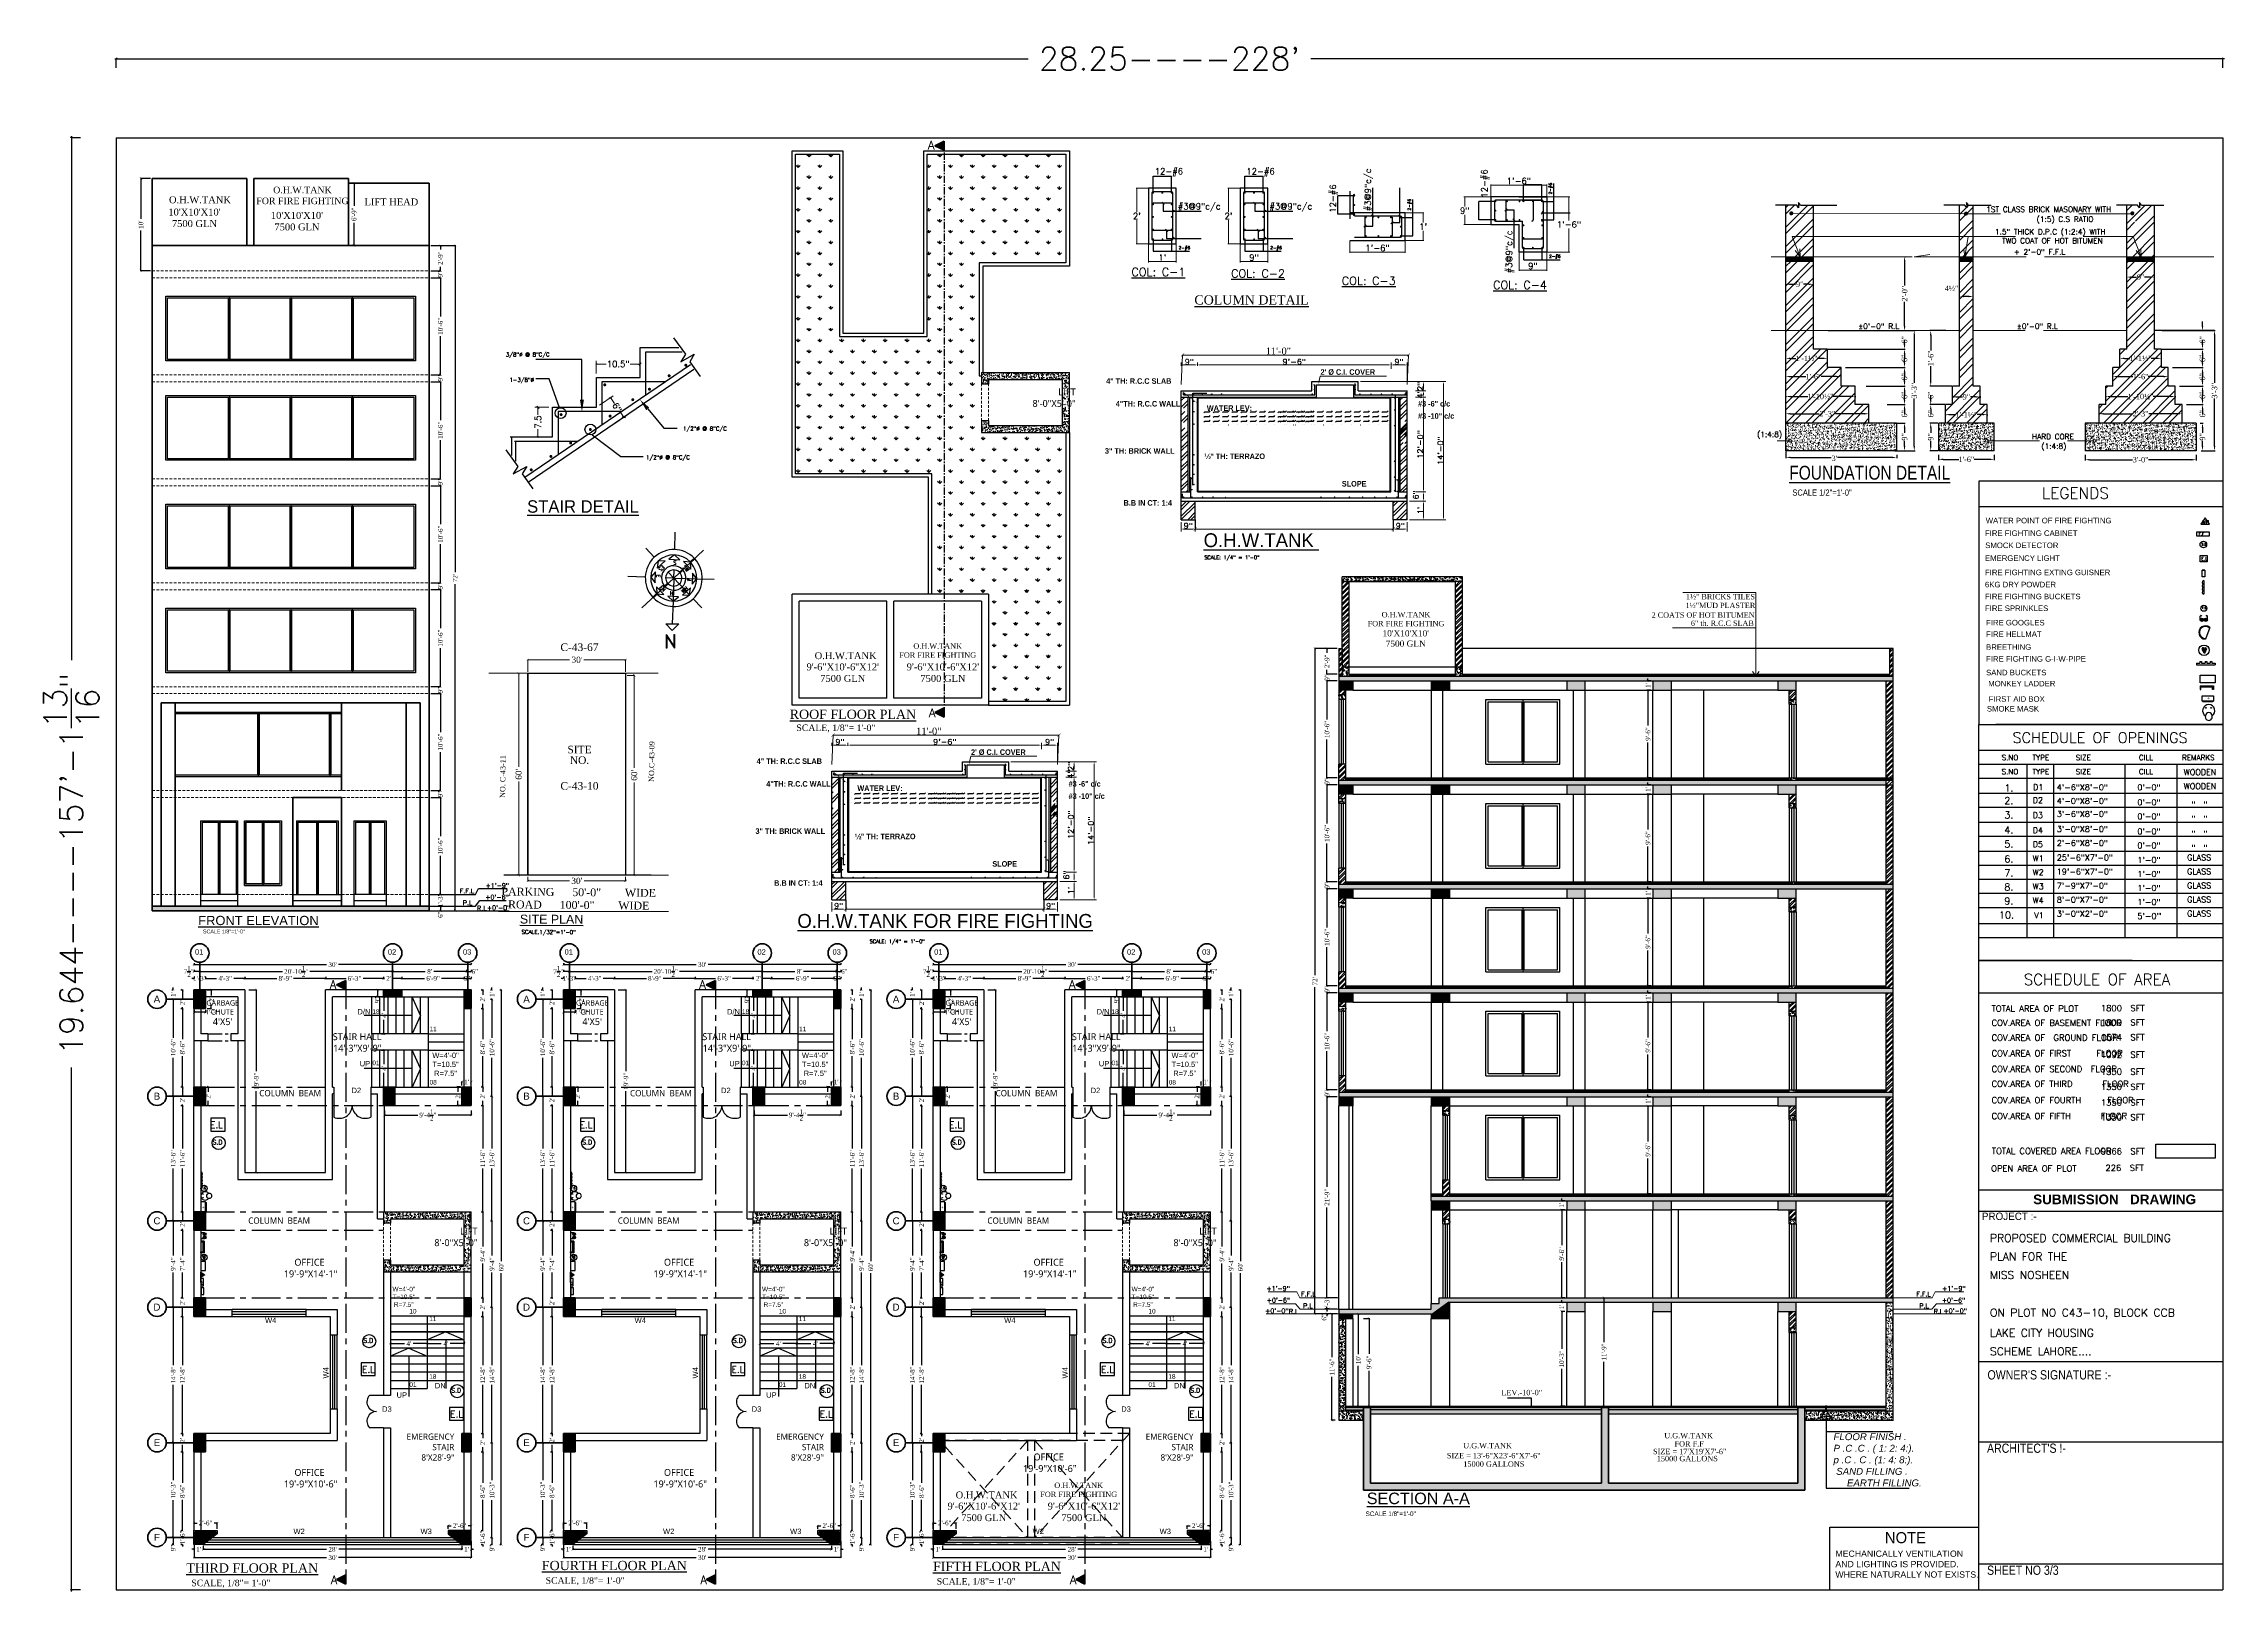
# Model space of a CAD drawing. Header units: inches. Extents: x 137014 to 144844, y -150241 to -148176.
# Drawn here: x 142011 to 144844, y -150186 to -148176 of the extents above; entities that cross this region are included whole.
import ezdxf
from ezdxf.enums import TextEntityAlignment as Align

# ---------------------------------------------------------------- set-up
doc = ezdxf.new("R2010")
doc.units = ezdxf.units.IN
doc.header["$LTSCALE"] = 15
doc.header["$MEASUREMENT"] = 0
doc.header["$PDMODE"] = 2
for name, pattern in [('ACAD_ISO04W100', [30, 24, -3, 0, -3]), ('CENTER', [2, 1.25, -0.25, 0.25, -0.25]), ('DASHED', [0.75, 0.5, -0.25]), ('DASHEDX2', [1.5, 1, -0.5]), ('HIDDEN', [0.375, 0.25, -0.125])]:
    doc.linetypes.add(name, pattern=pattern)
doc.layers.get('0').update_dxf_attribs({"linetype": 'CONTINUOUS'})
doc.layers.get('Defpoints').update_dxf_attribs({"linetype": 'CONTINUOUS'})
for name, color, linetype in [('cen', 8, 'CENTER'), ('center line', 7, 'ACAD_ISO04W100'), ('COL', 4, 'CONTINUOUS'), ('COLUMN', 4, 'CONTINUOUS'), ('Column Hatch', 32, 'CONTINUOUS'), ('DIM', 255, 'CONTINUOUS'), ('DIM2', 8, 'CONTINUOUS'), ('dimenion', 8, 'CONTINUOUS'), ('DM', 8, 'CONTINUOUS'), ('door', 74, 'CONTINUOUS'), ('doors', 34, 'CONTINUOUS'), ('dooted', 7, 'DASHEDX2'), ('HACH', 8, 'CONTINUOUS'), ('HATCH', 252, 'CONTINUOUS'), ('LETTERING', 51, 'CONTINUOUS'), ('PL', 163, 'CONTINUOUS'), ('R-SIZE', 2, 'CONTINUOUS'), ('REBAR', 6, 'CONTINUOUS'), ('stair', 31, 'CONTINUOUS'), ('TEXT', 2, 'CONTINUOUS'), ('TXT', 3, 'CONTINUOUS'), ('WALL-SEC', 5, 'CONTINUOUS'), ('WIN', 4, 'CONTINUOUS'), ('WINDOW', 140, 'CONTINUOUS'), ('window 1', 161, 'CONTINUOUS')]:
    doc.layers.add(name, color=color, linetype=linetype)
for name, color, linetype, lineweight in [('DIMENSION', 251, 'CONTINUOUS', 15), ('DOTTED', 255, 'HIDDEN', 5), ('GT', 3, 'CONTINUOUS', 30), ('HAT', 7, 'CONTINUOUS', 13), ('SEAL', 5, 'CONTINUOUS', 5), ('SIZE', 7, 'CONTINUOUS', 20), ('stairs', 1, 'CONTINUOUS', 9), ('tex2', 2, 'CONTINUOUS', 0), ('TEXTS', 7, 'CONTINUOUS', 13), ('thin', 47, 'CONTINUOUS', 13), ('WALL', 1, 'CONTINUOUS', 30), ('WALL THIN 2', 211, 'CONTINUOUS', 40), ('WALLS', 1, 'CONTINUOUS', 50)]:
    doc.layers.add(name, color=color, linetype=linetype, lineweight=lineweight)
doc.styles.add('01', font='arial.ttf', dxfattribs={"height": 5})
doc.styles.add('09 inch', font='arial.ttf', dxfattribs={"height": 9})
doc.styles.add('AR', font='arial.ttf', dxfattribs={"width": 0.7})
doc.styles.add('ARCHIQUIK', font='romans.shx', dxfattribs={"width": 1.1})
doc.styles.add('arial', font='times.ttf')
doc.styles.add('IKRAM', font='times.ttf')
doc.styles.add('ROMANS', font='romans.shx')
doc.styles.add('ROMANT', font='romant.shx', dxfattribs={"height": 6})
doc.styles.add('ROMANTIC', font='rom_____.pfb')
doc.styles.add('SANSSERIF', font='swisse.ttf', dxfattribs={"width": 0.8, "height": 12})
doc.styles.add('SIZE', font='comic.ttf', dxfattribs={"height": 6})
doc.styles.add('SS', font='techb___.ttf')
doc.styles.get("Standard").update_dxf_attribs({"font": 'romand.shx', "height": 8})
doc.styles.add('style4', font='arial.ttf')
doc.styles.add('times', font='times.ttf', dxfattribs={"height": 6})
doc.styles.add('TITLE', font='technic_.ttf', dxfattribs={"height": 18})
doc.dimstyles.new('AHSAN', dxfattribs={"dimtxt": 8, "dimasz": 2, "dimexe": 0, "dimexo": 0, "dimgap": 0, "dimtad": 0, "dimdec": 4, "dimzin": 0, "dimdsep": 46, "dimlunit": 4, "dimtxsty": 'ROMANS', "dimblk1": 'OBLIQUE', "dimblk2": 'OBLIQUE', "dimsah": 1, "dimcen": 0, "dimdle": 2, "dimclrd": 256, "dimclre": 256, "dimclrt": 5, "dimadec": 0, "dimazin": 0, "dimtfac": 1, "dimtdec": 4, "dimtofl": 0, "dimtmove": 1, "dimatfit": 3, "dimldrblk": 'OBLIQUE', "dimfxl": 12, "dimfxlon": 1, "dimtolj": 1, "dimtzin": 0, "dimarcsym": 0})
doc.dimstyles.new('gf-dr-win', dxfattribs={"dimtxt": 7, "dimasz": 3, "dimexe": 3, "dimexo": 3, "dimgap": 0.09375, "dimtad": 1, "dimdec": 4, "dimzin": 0, "dimdsep": 46, "dimlunit": 4, "dimtxsty": 'ARCHIQUIK', "dimcen": 0.09375, "dimdle": 4, "dimclrd": 256, "dimclre": 256, "dimclrt": 7, "dimadec": 0, "dimazin": 0, "dimtfac": 1, "dimtdec": 4, "dimtofl": 0, "dimtmove": 2, "dimatfit": 3, "dimfxl": 1, "dimtolj": 1, "dimtzin": 0, "dimarcsym": 0})
doc.dimstyles.new('ms-4', dxfattribs={"dimscale": 96, "dimtxt": 0.0625, "dimasz": 0.03125, "dimexe": 0.03125, "dimexo": 0.03125, "dimgap": 0.02, "dimtad": 0, "dimdec": 1, "dimzin": 0, "dimdsep": 46, "dimlunit": 4, "dimtxsty": 'arial', "dimblk": 'ARCHTICK', "dimcen": 0.09, "dimdle": 0.03125, "dimclrt": 3, "dimadec": 0, "dimazin": 0, "dimtfac": 1, "dimtdec": 1, "dimtofl": 0, "dimtmove": 2, "dimatfit": 3, "dimfxl": 1, "dimtolj": 1, "dimtzin": 0, "dimarcsym": 0})
doc.dimstyles.new('NAUMAN', dxfattribs={"dimtxt": 7, "dimasz": 3, "dimexe": 0.5, "dimexo": 2, "dimgap": 3, "dimtad": 0, "dimdec": 1, "dimzin": 0, "dimdsep": 46, "dimlunit": 4, "dimtxsty": 'times', "dimblk1": 'ARCHTICK', "dimblk2": 'ARCHTICK', "dimsah": 1, "dimcen": 0, "dimdle": 0.5, "dimclrd": 256, "dimclre": 256, "dimclrt": 2, "dimadec": 0, "dimazin": 0, "dimtfac": 1, "dimtdec": 1, "dimtix": 1, "dimtofl": 0, "dimtmove": 1, "dimatfit": 3, "dimldrblk": 'ARCHTICK', "dimfxl": 4, "dimtolj": 1, "dimtzin": 0, "dimarcsym": 0})
doc.dimstyles.get("Standard").update_dxf_attribs({"dimtxt": 8, "dimasz": 3, "dimexe": 0, "dimexo": 6, "dimgap": 2, "dimtad": 0, "dimdec": 1, "dimzin": 0, "dimdsep": 46, "dimlunit": 4, "dimtxsty": 'ROMANS', "dimblk1": 'OBLIQUE', "dimblk2": 'OBLIQUE', "dimsah": 1, "dimcen": 0, "dimclrt": 256, "dimadec": 0, "dimazin": 0, "dimtm": 1e-09, "dimtfac": 1, "dimtdec": 1, "dimtofl": 0, "dimtmove": 1, "dimatfit": 0, "dimldrblk": 'OBLIQUE', "dimfxl": 12, "dimtolj": 1, "dimtzin": 0, "dimarcsym": 0})
doc.dimstyles.new('STANDARD$0', dxfattribs={"dimtxt": 2, "dimasz": 0.5, "dimexe": 1, "dimexo": 0.5, "dimgap": 0.6, "dimtad": 1, "dimtih": 1, "dimtoh": 1, "dimdec": 3, "dimzin": 0, "dimdsep": 46, "dimlunit": 4, "dimtxsty": 'Standard', "dimcen": 0.5, "dimdle": 1, "dimclrd": 8, "dimclre": 2, "dimclrt": 3, "dimadec": 0, "dimazin": 0, "dimtfac": 0.5, "dimtdec": 3, "dimtofl": 0, "dimtmove": 0, "dimatfit": 3, "dimldrblk": 'ARCHTICK', "dimtolj": 1, "dimtzin": 0, "dimlwd": 5, "dimlwe": 5, "dimarcsym": 0})
doc.dimstyles.new('WKG DIM', dxfattribs={"dimtxt": 7, "dimasz": 6, "dimexe": 1, "dimexo": 1, "dimgap": 1, "dimtad": 0, "dimdec": 1, "dimrnd": 0.25, "dimzin": 0, "dimdsep": 46, "dimlunit": 4, "dimtxsty": 'arial', "dimcen": 0, "dimclrd": 256, "dimclre": 256, "dimclrt": 3, "dimadec": 0, "dimazin": 0, "dimtfac": 1, "dimtdec": 1, "dimtix": 1, "dimtofl": 0, "dimtmove": 2, "dimatfit": 3, "dimfxl": 1.5, "dimtolj": 1, "dimtzin": 0, "dimlwd": -1, "dimlwe": -1, "dimarcsym": 0})
pattern_1 = [(45, (146261.596, -144170.211), (-6.36396, 6.36396), []), (45, (146265.838, -144170.211), (-6.36396, 6.36396), [])]
pattern_2 = [(45, (146366.898, -144142.888), (-6.36396, 6.36396), []), (45, (146371.141, -144142.888), (-6.36396, 6.36396), [])]
pattern_3 = [(45, (147051.438, -143992.3925), (-6.36396, 6.36396), []), (45, (147055.6805, -143992.3925), (-6.36396, 6.36396), [])]
pattern_4 = [(45, (147156.74, -143965.07), (-6.36396, 6.36396), []), (45, (147160.983, -143965.07), (-6.36396, 6.36396), [])]
pattern_5 = [(45, (132981.449, -149631.334), (-12.727922, 12.727922), []), (45, (132989.934, -149631.334), (-12.727922, 12.727922), [])]
pattern_6 = [(50, (1098622.543, -427794.7626), (7.172601826, -0.62752135), [0.75, -8.25]), (355, (1098622.543, -427794.7626), (-1.387513336, 7.521921337), [0.6, -6.6]), (100.4514, (1098623.1406, -427794.815), (5.785093817, 6.89439542), [0.6374019, -7.01142112]), (46.1842, (1098622.543, -427792.763), (10.67241049, -1.65519014), [1.125, -12.375]), (96.6356, (1098623.432, -427792.901), (9.34662706, 9.74117871), [0.95610288, -10.51713]), (351.1842, (1098622.543, -427792.763), (9.34661945, 9.74118601), [0.9, -9.9]), (21, (1098623.543, -427793.2626), (5.96907052, -4.026188907), [0.75, -8.25]), (326, (1098623.543, -427793.2626), (2.43315332, 7.25150045), [0.6, -6.6]), (71.4514, (1098624.04, -427793.598), (8.402226286, 3.225304967), [0.6374019, -7.01142112]), (37.5, (1098622.543, -427794.7626), (0.121598553, 3.328938538), [0, -6.52, 0, -6.7, 0, -6.625]), (7.5, (1098622.543, -427794.7626), (2.630695374, 3.944117119), [0, -3.82, 0, -6.37, 0, -2.525]), (327.5, (1098620.313, -427794.7626), (5.338224362, -0.225548717), [0, -2.5, 0, -7.8, 0, -10.35]), (317.5, (1098619.313, -427794.7626), (5.831861693, 1.001049823), [0, -3.25, 0, -5.18, 0, -7.35])]
pattern_7 = [(45, (114065.18676, -150744.6275), (-0.561266008, 0.561266008), []), (135, (114065.18676, -150744.6275), (-0.561266008, -0.561266008), [])]
pattern_8 = [(45, (114545.18676, -150744.6275), (-0.561266008, 0.561266008), []), (135, (114545.18676, -150744.6275), (-0.561266008, -0.561266008), [])]
pattern_9 = [(45, (115025.18676, -150744.6275), (-0.561266008, 0.561266008), []), (135, (115025.18676, -150744.6275), (-0.561266008, -0.561266008), [])]
pattern_10 = [(50, (-432.95, 3237.4475), (7.17260183, -0.62752135), [0.75, -8.25]), (355, (-432.95, 3237.4475), (-1.38751334, 7.52192134), [0.6, -6.6]), (100.4514445, (-432.3525, 3237.395), (5.78508847, 6.8943999), [0.63740192, -7.01142112]), (46.1842, (-432.95, 3239.4475), (10.6724133, -1.6551928), [1.125, -12.375]), (96.6356355, (-432.061, 3239.31), (9.34661946, 9.741186), [0.9561034, -10.5171376]), (351.184164, (-432.95, 3239.448), (9.34661945, 9.741186), [0.9, -9.9]), (21, (-431.95, 3238.9475), (5.96907052, -4.0261889), [0.75, -8.25]), (326, (-431.95, 3238.9475), (2.43315332, 7.25150045), [0.6, -6.6]), (71.4514447, (-431.453, 3238.612), (8.40222377, 3.22531153), [0.6374019, -7.01142112]), (37.5, (-432.9502, 3237.4475), (0.121598553, 3.328938538), [0, -6.52, 0, -6.7, 0, -6.625]), (7.5, (-432.9502, 3237.4475), (2.630695374, 3.94411712), [0, -3.82, 0, -6.37, 0, -2.525]), (327.5, (-435.1802, 3237.4475), (5.338224362, -0.225548717), [0, -2.5, 0, -7.8, 0, -10.35]), (317.5, (-436.18, 3237.4475), (5.83186169, 1.00104982), [0, -3.25, 0, -5.18, 0, -7.35])]
pattern_11 = [(45, (0, 0), (-3.44714556, 3.44714556), []), (45, (2.298, 0), (-3.44714556, 3.44714556), [])]
pattern_12 = [(50, (0, 0), (7.17260183, -0.62752135), [0.75, -8.25]), (355, (0, 0), (-1.38751334, 7.52192134), [0.6, -6.6]), (100.4514, (0.598, -0.052), (5.78509382, 6.89439542), [0.6374019, -7.01142112]), (46.1842, (0, 2), (10.6724105, -1.65519014), [1.125, -12.375]), (96.6356, (0.889, 1.862), (9.34662706, 9.7411787), [0.9561029, -10.51713]), (351.1842, (0, 2), (9.34661945, 9.741186), [0.9, -9.9]), (21, (1, 1.5), (5.96907052, -4.0261889), [0.75, -8.25]), (326, (1, 1.5), (2.43315332, 7.25150045), [0.6, -6.6]), (71.4514, (1.4974, 1.1645), (8.40222629, 3.22530497), [0.6374019, -7.01142112]), (37.5, (0, 0), (0.121598553, 3.328938538), [0, -6.52, 0, -6.7, 0, -6.625]), (7.5, (0, 0), (2.630695374, 3.94411712), [0, -3.82, 0, -6.37, 0, -2.525]), (327.5, (-2.23, 0), (5.338224362, -0.225548717), [0, -2.5, 0, -7.8, 0, -10.35]), (317.5, (-3.23, 0), (5.83186169, 1.00104982), [0, -3.25, 0, -5.18, 0, -7.35])]

# ---------------------------------------------------------------- blocks, each defined once
blk = doc.blocks.new('_ARCHTICK')
at = {"color": 0, "linetype": 'ByBlock', "const_width": 0.15}
blk.add_lwpolyline([(-0.5, -0.5), (0.5, 0.5)], dxfattribs=at)
blk = doc.blocks.new('_OBLIQUE')
at = {"color": 0, "linetype": 'ByBlock'}
blk.add_line((-0.5, -0.5), (0.5, 0.5), dxfattribs=at)
blk = doc.blocks.new('*D76')
at = {"layer": 'Defpoints', "color": 0, "transparency": 16777216}
for p in [(137988.5, -141081.9), (138024.3, -141095), (138006, -141107.5)]:
    blk.add_point(p, dxfattribs=at)
at = {"layer": 'DIM', "color": 0, "lineweight": -2, "transparency": 16777216}
for p, q in [((137992.6, -141079.1), (138010.2, -141067.1)), ((138006.8, -141069.4), (138012, -141077)), ((138010.1, -141104.7), (138027.6, -141092.7)), ((138024.3, -141095), (138019.1, -141087.4))]:
    blk.add_line(p, q, dxfattribs=at)
at = {"layer": 'DIM', "color": 0, "lineweight": -2, "transparency": 16777216, "xscale": 3, "yscale": 3, "zscale": 3}
for name, p, rotation in [('_ARCHTICK', (138006.8, -141069.4), 124.286876977573), ('_OBLIQUE', (138024.3, -141095), 304.286876977573)]:
    blk.add_blockref(name, p, dxfattribs=dict(at, rotation=rotation))
at = {"layer": 'DIM', "transparency": 16777216, "insert": (138015.6, -141082.2), "char_height": 8, "attachment_point": 5, "rotation": 304.2869, "style": 'ROMANS'}
blk.add_mtext('\\A1;6"', dxfattribs=at)
blk = doc.blocks.new('*D77')
at = {"layer": 'Defpoints', "color": 0, "transparency": 16777216}
for p in [(137912.7, -141081.9), (137931.7, -141081.9), (137931.7, -141120.6)]:
    blk.add_point(p, dxfattribs=at)
at = {"layer": 'DIM', "color": 0, "lineweight": -2, "transparency": 16777216}
for p, q in [((137926.7, -141081.9), (137908.7, -141081.9)), ((137912.7, -141081.9), (137912.7, -141091.9)), ((137926.7, -141120.6), (137908.7, -141120.6)), ((137912.7, -141120.6), (137912.7, -141110.6))]:
    blk.add_line(p, q, dxfattribs=at)
at = {"layer": 'DIM', "color": 0, "lineweight": -2, "transparency": 16777216, "xscale": 3, "yscale": 3, "zscale": 3}
for name, p, rotation in [('_OBLIQUE', (137912.7, -141081.9), 90), ('_ARCHTICK', (137912.7, -141120.6), 270)]:
    blk.add_blockref(name, p, dxfattribs=dict(at, rotation=rotation))
at = {"layer": 'DIM', "transparency": 16777216, "insert": (137912.7, -141101.3), "char_height": 8, "attachment_point": 5, "rotation": 90, "style": 'ROMANS'}
blk.add_mtext('\\A1;7.5', dxfattribs=at)
blk = doc.blocks.new('*D78')
at = {"layer": 'Defpoints', "color": 0, "transparency": 16777216}
for p in [(137988.5, -141043.2), (138045.3, -141025.8), (138045.3, -141043.2)]:
    blk.add_point(p, dxfattribs=at)
at = {"layer": 'DIM', "color": 0, "lineweight": -2, "transparency": 16777216}
for p, q in [((137988.5, -141038.2), (137988.5, -141021.8)), ((138045.3, -141038.2), (138045.3, -141021.8)), ((137988.5, -141025.8), (138001.4, -141025.8)), ((138045.3, -141025.8), (138032.4, -141025.8))]:
    blk.add_line(p, q, dxfattribs=at)
at = {"layer": 'DIM', "color": 0, "lineweight": -2, "transparency": 16777216, "xscale": 3, "yscale": 3, "zscale": 3, "rotation": 180}
blk.add_blockref('_ARCHTICK', (137988.5, -141025.8), dxfattribs=at)
at = {"layer": 'DIM', "color": 0, "lineweight": -2, "transparency": 16777216, "xscale": 3, "yscale": 3, "zscale": 3}
blk.add_blockref('_OBLIQUE', (138045.3, -141025.8), dxfattribs=at)
at = {"layer": 'DIM', "transparency": 16777216, "insert": (138016.9, -141025.8), "char_height": 8, "attachment_point": 5, "style": 'ROMANS'}
blk.add_mtext('\\A1;10.5"', dxfattribs=at)
blk = doc.blocks.new('*D209')
at = {"layer": 'Defpoints', "color": 0, "ltscale": 5, "transparency": 16777216}
for p in [(138061.8, -141333.2), (138061.8, -141592.7), (138072.9, -141592.7)]:
    blk.add_point(p, dxfattribs=at)
at = {"layer": 'HATCH', "lineweight": -2, "ltscale": 5, "transparency": 16777216}
for p, q in [((138063.8, -141333.2), (138073.4, -141333.2)), ((138072.9, -141332.7), (138072.9, -141453.5)), ((138072.9, -141593.2), (138072.9, -141472.4)), ((138063.8, -141592.7), (138073.4, -141592.7))]:
    blk.add_line(p, q, dxfattribs=at)
at = {"layer": 'HATCH', "lineweight": -2, "ltscale": 5, "transparency": 16777216, "xscale": 3, "yscale": 3, "zscale": 3}
for p, rotation in [((138072.9, -141333.2), 90), ((138072.9, -141592.7), 270)]:
    blk.add_blockref('_ARCHTICK', p, dxfattribs=dict(at, rotation=rotation))
at = {"layer": 'HATCH', "color": 2, "ltscale": 5, "transparency": 16777216, "insert": (138072.9, -141463), "char_height": 6, "attachment_point": 5, "rotation": 90, "style": 'times'}
blk.add_mtext("\\A1;{\\H1.333x;60'}", dxfattribs=at)
blk = doc.blocks.new('*D210')
at = {"layer": 'Defpoints', "color": 0, "ltscale": 5, "transparency": 16777216}
for p in [(137934.9, -141592.8), (137934.9, -141600.1), (138061.8, -141592.7)]:
    blk.add_point(p, dxfattribs=at)
at = {"layer": 'HATCH', "lineweight": -2, "ltscale": 5, "transparency": 16777216}
for p, q in [((137934.4, -141600.1), (137988.9, -141600.1)), ((137934.9, -141594.8), (137934.9, -141600.6)), ((138062.3, -141600.1), (138007.9, -141600.1)), ((138061.8, -141594.7), (138061.8, -141600.6))]:
    blk.add_line(p, q, dxfattribs=at)
at = {"layer": 'HATCH', "lineweight": -2, "ltscale": 5, "transparency": 16777216, "xscale": 3, "yscale": 3, "zscale": 3}
for p, rotation in [((137934.9, -141600.1), 180.017741368843), ((138061.8, -141600.1), 0.01774136884298727)]:
    blk.add_blockref('_ARCHTICK', p, dxfattribs=dict(at, rotation=rotation))
at = {"layer": 'HATCH', "color": 2, "ltscale": 5, "transparency": 16777216, "insert": (137998.4, -141600.1), "char_height": 6, "attachment_point": 5, "rotation": 0.0177, "style": 'times'}
blk.add_mtext("\\A1;{\\H1.333x;30'}", dxfattribs=at)
blk = doc.blocks.new('*D211')
at = {"layer": 'Defpoints', "color": 0, "ltscale": 5, "transparency": 16777216}
for p in [(137934.9, -141312.9), (137934.9, -141330.5), (138061.8, -141330.5)]:
    blk.add_point(p, dxfattribs=at)
at = {"layer": 'HATCH', "lineweight": -2, "ltscale": 5, "transparency": 16777216}
for p, q in [((137934.4, -141312.9), (137989.1, -141312.9)), ((137934.9, -141328.5), (137934.9, -141312.4)), ((138062.3, -141312.9), (138007.7, -141312.9)), ((138061.8, -141328.5), (138061.8, -141312.4))]:
    blk.add_line(p, q, dxfattribs=at)
at = {"layer": 'HATCH', "lineweight": -2, "ltscale": 5, "transparency": 16777216, "xscale": 3, "yscale": 3, "zscale": 3, "rotation": 180}
blk.add_blockref('_ARCHTICK', (137934.9, -141312.9), dxfattribs=at)
at = {"layer": 'HATCH', "lineweight": -2, "ltscale": 5, "transparency": 16777216, "xscale": 3, "yscale": 3, "zscale": 3}
blk.add_blockref('_ARCHTICK', (138061.8, -141312.9), dxfattribs=at)
at = {"layer": 'HATCH', "color": 2, "ltscale": 5, "transparency": 16777216, "insert": (137998.4, -141312.9), "char_height": 6, "attachment_point": 5, "style": 'times'}
blk.add_mtext("\\A1;{\\H1.333x;30}'", dxfattribs=at)
blk = doc.blocks.new('*D212')
at = {"layer": 'Defpoints', "color": 0, "ltscale": 5, "transparency": 16777216}
for p in [(137934.9, -141330.5), (137922.9, -141592.8), (137934.9, -141592.8)]:
    blk.add_point(p, dxfattribs=at)
at = {"layer": 'HATCH', "lineweight": -2, "ltscale": 5, "transparency": 16777216}
for p, q in [((137932.9, -141330.5), (137922.4, -141330.5)), ((137922.9, -141330), (137922.9, -141452.2)), ((137922.9, -141593.3), (137922.9, -141471.1)), ((137932.9, -141592.8), (137922.4, -141592.8))]:
    blk.add_line(p, q, dxfattribs=at)
at = {"layer": 'HATCH', "lineweight": -2, "ltscale": 5, "transparency": 16777216, "xscale": 3, "yscale": 3, "zscale": 3}
for p, rotation in [((137922.9, -141330.5), 90), ((137922.9, -141592.8), 270)]:
    blk.add_blockref('_ARCHTICK', p, dxfattribs=dict(at, rotation=rotation))
at = {"layer": 'HATCH', "color": 2, "ltscale": 5, "transparency": 16777216, "insert": (137922.9, -141461.7), "char_height": 6, "attachment_point": 5, "rotation": 90, "style": 'times'}
blk.add_mtext("\\A1;{\\H1.333x;60'}", dxfattribs=at)
blk = doc.blocks.new('*D788')
at = {"layer": 'Defpoints', "color": 0, "transparency": 16777216}
for p in [(148136.5, -140870.4), (148124.8, -141049.7), (148172.2, -141049.7)]:
    blk.add_point(p, dxfattribs=at)
at = {"layer": 'DIMENSION', "lineweight": -2, "transparency": 16777216}
for p, q in [((148139.5, -140870.4), (148175.2, -140870.4)), ((148172.2, -140873.4), (148172.2, -141046.7)), ((148127.8, -141049.7), (148175.2, -141049.7))]:
    blk.add_line(p, q, dxfattribs=at)
at = {"layer": 'DIMENSION', "transparency": 16777216}
for points in [[(148171.7, -140873.4), (148172.7, -140873.4), (148172.2, -140870.4)], [(148171.7, -141046.7), (148172.7, -141046.7), (148172.2, -141049.7)]]:
    blk.add_solid(points, dxfattribs=at)
at = {"layer": 'DIMENSION', "color": 7, "transparency": 16777216, "insert": (148167.9, -140960.1), "char_height": 7, "attachment_point": 5, "rotation": 90, "style": 'ARCHIQUIK'}
blk.add_mtext('\\A1;14\'-0"', dxfattribs=at)
blk = doc.blocks.new('*D789')
at = {"layer": 'Defpoints', "color": 0, "transparency": 16777216}
for p in [(148132.5, -140890.4), (148146.1, -140890.4), (148132.5, -141013.7)]:
    blk.add_point(p, dxfattribs=at)
at = {"layer": 'DIMENSION', "lineweight": -2, "transparency": 16777216}
for p, q in [((148135.5, -140890.4), (148149.1, -140890.4)), ((148146.1, -141010.7), (148146.1, -140893.4)), ((148135.5, -141013.7), (148149.1, -141013.7))]:
    blk.add_line(p, q, dxfattribs=at)
at = {"layer": 'DIMENSION', "transparency": 16777216}
for points in [[(148145.6, -140893.4), (148146.6, -140893.4), (148146.1, -140890.4)], [(148145.6, -141010.7), (148146.6, -141010.7), (148146.1, -141013.7)]]:
    blk.add_solid(points, dxfattribs=at)
at = {"layer": 'DIMENSION', "color": 7, "transparency": 16777216, "insert": (148141.9, -140952.1), "char_height": 7, "attachment_point": 5, "rotation": 90, "style": 'ARCHIQUIK'}
blk.add_mtext('\\A1;12\'-0"', dxfattribs=at)
blk = doc.blocks.new('*D790')
at = {"layer": 'Defpoints', "color": 0, "transparency": 16777216}
for p in [(148124.8, -141025.7), (148124.8, -141049.7), (148146.1, -141025.7)]:
    blk.add_point(p, dxfattribs=at)
at = {"layer": 'DIMENSION', "lineweight": -2, "transparency": 16777216}
for p, q in [((148127.8, -141025.7), (148149.1, -141025.7)), ((148127.8, -141049.7), (148149.1, -141049.7)), ((148146.1, -141046.7), (148146.1, -141028.7))]:
    blk.add_line(p, q, dxfattribs=at)
at = {"layer": 'DIMENSION', "transparency": 16777216}
for points in [[(148145.6, -141028.7), (148146.6, -141028.7), (148146.1, -141025.7)], [(148145.6, -141046.7), (148146.6, -141046.7), (148146.1, -141049.7)]]:
    blk.add_solid(points, dxfattribs=at)
at = {"layer": 'DIMENSION', "color": 7, "transparency": 16777216, "insert": (148141.9, -141037.7), "char_height": 7, "attachment_point": 5, "rotation": 90, "style": 'ARCHIQUIK'}
blk.add_mtext("\\A1;1'", dxfattribs=at)
blk = doc.blocks.new('*D791')
at = {"layer": 'Defpoints', "color": 0, "transparency": 16777216}
for p in [(148132.5, -141013.7), (148146.1, -141013.7), (148124.8, -141025.7)]:
    blk.add_point(p, dxfattribs=at)
at = {"layer": 'DIMENSION', "lineweight": -2, "transparency": 16777216}
for p, q in [((148135.5, -141013.7), (148149.1, -141013.7)), ((148146.1, -141022.7), (148146.1, -141016.7)), ((148127.8, -141025.7), (148149.1, -141025.7))]:
    blk.add_line(p, q, dxfattribs=at)
at = {"layer": 'DIMENSION', "transparency": 16777216}
for points in [[(148145.6, -141016.7), (148146.6, -141016.7), (148146.1, -141013.7)], [(148145.6, -141022.7), (148146.6, -141022.7), (148146.1, -141025.7)]]:
    blk.add_solid(points, dxfattribs=at)
at = {"layer": 'DIMENSION', "color": 7, "transparency": 16777216, "insert": (148136.1, -141017.5), "char_height": 7, "attachment_point": 5, "rotation": 90, "style": 'ARCHIQUIK'}
blk.add_mtext('\\A1;6"', dxfattribs=at)
blk = doc.blocks.new('*D792')
at = {"layer": 'Defpoints', "color": 0, "transparency": 16777216}
for p in [(148132.5, -140882.4), (148132.5, -140890.4), (148146.1, -140882.4)]:
    blk.add_point(p, dxfattribs=at)
at = {"layer": 'DIMENSION', "lineweight": -2, "transparency": 16777216}
for p, q in [((148135.5, -140882.4), (148149.1, -140882.4)), ((148135.5, -140890.4), (148149.1, -140890.4)), ((148146.1, -140887.4), (148146.1, -140885.4))]:
    blk.add_line(p, q, dxfattribs=at)
at = {"layer": 'DIMENSION', "transparency": 16777216}
for points in [[(148145.6, -140885.4), (148146.6, -140885.4), (148146.1, -140882.4)], [(148145.6, -140887.4), (148146.6, -140887.4), (148146.1, -140890.4)]]:
    blk.add_solid(points, dxfattribs=at)
at = {"layer": 'DIMENSION', "color": 7, "transparency": 16777216, "insert": (148141.7, -140886.4), "char_height": 7, "attachment_point": 5, "rotation": 90, "style": 'ARCHIQUIK'}
blk.add_mtext('\\A1;4"', dxfattribs=at)
blk = doc.blocks.new('*D793')
at = {"layer": 'Defpoints', "color": 0, "transparency": 16777216}
for p in [(147831.5, -141049.7), (147849.5, -141049.7), (147849.5, -141061.8)]:
    blk.add_point(p, dxfattribs=at)
at = {"layer": 'DIMENSION', "lineweight": -2, "transparency": 16777216}
for p, q in [((147831.5, -141052.7), (147831.5, -141064.8)), ((147834.5, -141061.8), (147846.5, -141061.8)), ((147849.5, -141052.7), (147849.5, -141064.8))]:
    blk.add_line(p, q, dxfattribs=at)
at = {"layer": 'DIMENSION', "transparency": 16777216}
for points in [[(147834.5, -141061.3), (147834.5, -141062.3), (147831.5, -141061.8)], [(147846.5, -141061.3), (147846.5, -141062.3), (147849.5, -141061.8)]]:
    blk.add_solid(points, dxfattribs=at)
at = {"layer": 'DIMENSION', "color": 7, "transparency": 16777216, "insert": (147840.5, -141057.5), "char_height": 7, "attachment_point": 5, "style": 'ARCHIQUIK'}
blk.add_mtext('\\A1;9"', dxfattribs=at)
blk = doc.blocks.new('*D794')
at = {"layer": 'Defpoints', "color": 0, "transparency": 16777216}
for p in [(147852.5, -140848.8), (147831.5, -140852.9), (147852.5, -140852.9)]:
    blk.add_point(p, dxfattribs=at)
at = {"layer": 'DIMENSION', "lineweight": -2, "transparency": 16777216}
for p, q in [((147831.5, -140849.9), (147831.5, -140845.8)), ((147834.5, -140848.8), (147849.5, -140848.8)), ((147852.5, -140849.9), (147852.5, -140845.8))]:
    blk.add_line(p, q, dxfattribs=at)
at = {"layer": 'DIMENSION', "transparency": 16777216}
for points in [[(147834.5, -140848.3), (147834.5, -140849.3), (147831.5, -140848.8)], [(147849.5, -140848.3), (147849.5, -140849.3), (147852.5, -140848.8)]]:
    blk.add_solid(points, dxfattribs=at)
at = {"layer": 'DIMENSION', "color": 7, "transparency": 16777216, "insert": (147842, -140844.5), "char_height": 7, "attachment_point": 5, "style": 'ARCHIQUIK'}
blk.add_mtext('\\A1;9"', dxfattribs=at)
blk = doc.blocks.new('*D795')
at = {"layer": 'Defpoints', "color": 0, "transparency": 16777216}
for p in [(148103.8, -140848.8), (147852.5, -140852.9), (148103.8, -140856.9)]:
    blk.add_point(p, dxfattribs=at)
at = {"layer": 'DIMENSION', "lineweight": -2, "transparency": 16777216}
for p, q in [((147852.5, -140849.9), (147852.5, -140845.8)), ((147855.5, -140848.8), (148100.8, -140848.8)), ((148103.8, -140853.9), (148103.8, -140845.8))]:
    blk.add_line(p, q, dxfattribs=at)
at = {"layer": 'DIMENSION', "transparency": 16777216}
for points in [[(147855.5, -140848.3), (147855.5, -140849.3), (147852.5, -140848.8)], [(148100.8, -140848.3), (148100.8, -140849.3), (148103.8, -140848.8)]]:
    blk.add_solid(points, dxfattribs=at)
at = {"layer": 'DIMENSION', "color": 7, "transparency": 16777216, "insert": (147978.2, -140844.5), "char_height": 7, "attachment_point": 5, "style": 'ARCHIQUIK'}
blk.add_mtext('\\A1;9\'-6"', dxfattribs=at)
blk = doc.blocks.new('*D796')
at = {"layer": 'Defpoints', "color": 0, "transparency": 16777216}
for p in [(148106.8, -141049.2), (148124.8, -141049.7), (148124.8, -141061.8)]:
    blk.add_point(p, dxfattribs=at)
at = {"layer": 'DIMENSION', "lineweight": -2, "transparency": 16777216}
for p, q in [((148106.8, -141052.2), (148106.8, -141064.8)), ((148109.8, -141061.8), (148121.8, -141061.8)), ((148124.8, -141052.7), (148124.8, -141064.8))]:
    blk.add_line(p, q, dxfattribs=at)
at = {"layer": 'DIMENSION', "transparency": 16777216}
for points in [[(148109.8, -141061.3), (148109.8, -141062.3), (148106.8, -141061.8)], [(148121.8, -141061.3), (148121.8, -141062.3), (148124.8, -141061.8)]]:
    blk.add_solid(points, dxfattribs=at)
at = {"layer": 'DIMENSION', "color": 7, "transparency": 16777216, "insert": (148115.8, -141057.5), "char_height": 7, "attachment_point": 5, "style": 'ARCHIQUIK'}
blk.add_mtext('\\A1;9"', dxfattribs=at)
blk = doc.blocks.new('*D797')
at = {"layer": 'Defpoints', "color": 0, "transparency": 16777216}
for p in [(148124.8, -140848.8), (148103.8, -140856.9), (148124.8, -140874.2)]:
    blk.add_point(p, dxfattribs=at)
at = {"layer": 'DIMENSION', "lineweight": -2, "transparency": 16777216}
for p, q in [((148103.8, -140853.9), (148103.8, -140845.8)), ((148106.8, -140848.8), (148121.8, -140848.8)), ((148124.8, -140871.2), (148124.8, -140845.8))]:
    blk.add_line(p, q, dxfattribs=at)
at = {"layer": 'DIMENSION', "transparency": 16777216}
for points in [[(148106.8, -140848.3), (148106.8, -140849.3), (148103.8, -140848.8)], [(148121.8, -140848.3), (148121.8, -140849.3), (148124.8, -140848.8)]]:
    blk.add_solid(points, dxfattribs=at)
at = {"layer": 'DIMENSION', "color": 7, "transparency": 16777216, "insert": (148114.3, -140844.5), "char_height": 7, "attachment_point": 5, "style": 'ARCHIQUIK'}
blk.add_mtext('\\A1;9"', dxfattribs=at)
blk = doc.blocks.new('*D798')
at = {"layer": 'Defpoints', "color": 0, "transparency": 16777216}
for p in [(148061.2, -140870.4), (148146.1, -140870.4), (148136.5, -140882.4)]:
    blk.add_point(p, dxfattribs=at)
at = {"layer": 'DIMENSION', "lineweight": -2, "transparency": 16777216}
for p, q in [((148064.2, -140870.4), (148149.1, -140870.4)), ((148146.1, -140879.4), (148146.1, -140873.4)), ((148139.5, -140882.4), (148149.1, -140882.4))]:
    blk.add_line(p, q, dxfattribs=at)
at = {"layer": 'DIMENSION', "transparency": 16777216}
for points in [[(148145.6, -140873.4), (148146.6, -140873.4), (148146.1, -140870.4)], [(148145.6, -140879.4), (148146.6, -140879.4), (148146.1, -140882.4)]]:
    blk.add_solid(points, dxfattribs=at)
at = {"layer": 'DIMENSION', "color": 7, "transparency": 16777216, "insert": (148141.9, -140876.4), "char_height": 7, "attachment_point": 5, "rotation": 90, "style": 'ARCHIQUIK'}
blk.add_mtext('\\A1;2"', dxfattribs=at)
blk = doc.blocks.new('*D777')
at = {"layer": 'Defpoints', "color": 0, "transparency": 16777216}
for p in [(148926.3, -140692.6), (148914.7, -140871.9), (148962, -140871.9)]:
    blk.add_point(p, dxfattribs=at)
at = {"layer": 'DIMENSION', "lineweight": -2, "transparency": 16777216}
for p, q in [((148929.3, -140692.6), (148965, -140692.6)), ((148962, -140695.6), (148962, -140868.9)), ((148917.7, -140871.9), (148965, -140871.9))]:
    blk.add_line(p, q, dxfattribs=at)
at = {"layer": 'DIMENSION', "transparency": 16777216}
for points in [[(148961.5, -140695.6), (148962.5, -140695.6), (148962, -140692.6)], [(148961.5, -140868.9), (148962.5, -140868.9), (148962, -140871.9)]]:
    blk.add_solid(points, dxfattribs=at)
at = {"layer": 'DIMENSION', "color": 7, "transparency": 16777216, "insert": (148957.8, -140782.2), "char_height": 7, "attachment_point": 5, "rotation": 90, "style": 'ARCHIQUIK'}
blk.add_mtext('\\A1;14\'-0"', dxfattribs=at)
blk = doc.blocks.new('*D778')
at = {"layer": 'Defpoints', "color": 0, "transparency": 16777216}
for p in [(148922.3, -140712.6), (148936, -140712.6), (148922.3, -140835.9)]:
    blk.add_point(p, dxfattribs=at)
at = {"layer": 'DIMENSION', "lineweight": -2, "transparency": 16777216}
for p, q in [((148925.3, -140712.6), (148939, -140712.6)), ((148936, -140832.9), (148936, -140715.6)), ((148925.3, -140835.9), (148939, -140835.9))]:
    blk.add_line(p, q, dxfattribs=at)
at = {"layer": 'DIMENSION', "transparency": 16777216}
for points in [[(148935.5, -140715.6), (148936.5, -140715.6), (148936, -140712.6)], [(148935.5, -140832.9), (148936.5, -140832.9), (148936, -140835.9)]]:
    blk.add_solid(points, dxfattribs=at)
at = {"layer": 'DIMENSION', "color": 7, "transparency": 16777216, "insert": (148931.7, -140774.2), "char_height": 7, "attachment_point": 5, "rotation": 90, "style": 'ARCHIQUIK'}
blk.add_mtext('\\A1;12\'-0"', dxfattribs=at)
blk = doc.blocks.new('*D779')
at = {"layer": 'Defpoints', "color": 0, "transparency": 16777216}
for p in [(148914.7, -140847.9), (148936, -140847.9), (148914.7, -140871.9)]:
    blk.add_point(p, dxfattribs=at)
at = {"layer": 'DIMENSION', "lineweight": -2, "transparency": 16777216}
for p, q in [((148917.7, -140847.9), (148939, -140847.9)), ((148936, -140868.9), (148936, -140850.9)), ((148917.7, -140871.9), (148939, -140871.9))]:
    blk.add_line(p, q, dxfattribs=at)
at = {"layer": 'DIMENSION', "transparency": 16777216}
for points in [[(148935.5, -140850.9), (148936.5, -140850.9), (148936, -140847.9)], [(148935.5, -140868.9), (148936.5, -140868.9), (148936, -140871.9)]]:
    blk.add_solid(points, dxfattribs=at)
at = {"layer": 'DIMENSION', "color": 7, "transparency": 16777216, "insert": (148931.7, -140859.9), "char_height": 7, "attachment_point": 5, "rotation": 90, "style": 'ARCHIQUIK'}
blk.add_mtext("\\A1;1'", dxfattribs=at)
blk = doc.blocks.new('*D780')
at = {"layer": 'Defpoints', "color": 0, "transparency": 16777216}
for p in [(148914.7, -140847.9), (148922.3, -140835.9), (148936, -140835.9)]:
    blk.add_point(p, dxfattribs=at)
at = {"layer": 'DIMENSION', "lineweight": -2, "transparency": 16777216}
for p, q in [((148917.7, -140847.9), (148939, -140847.9)), ((148925.3, -140835.9), (148939, -140835.9)), ((148936, -140844.9), (148936, -140838.9))]:
    blk.add_line(p, q, dxfattribs=at)
at = {"layer": 'DIMENSION', "transparency": 16777216}
for points in [[(148935.5, -140838.9), (148936.5, -140838.9), (148936, -140835.9)], [(148935.5, -140844.9), (148936.5, -140844.9), (148936, -140847.9)]]:
    blk.add_solid(points, dxfattribs=at)
at = {"layer": 'DIMENSION', "color": 7, "transparency": 16777216, "insert": (148925.9, -140839.7), "char_height": 7, "attachment_point": 5, "rotation": 90, "style": 'ARCHIQUIK'}
blk.add_mtext('\\A1;6"', dxfattribs=at)
blk = doc.blocks.new('*D781')
at = {"layer": 'Defpoints', "color": 0, "transparency": 16777216}
for p in [(148922.3, -140704.6), (148936, -140704.6), (148922.3, -140712.6)]:
    blk.add_point(p, dxfattribs=at)
at = {"layer": 'DIMENSION', "lineweight": -2, "transparency": 16777216}
for p, q in [((148925.3, -140704.6), (148939, -140704.6)), ((148936, -140709.6), (148936, -140707.6)), ((148925.3, -140712.6), (148939, -140712.6))]:
    blk.add_line(p, q, dxfattribs=at)
at = {"layer": 'DIMENSION', "transparency": 16777216}
for points in [[(148935.5, -140707.6), (148936.5, -140707.6), (148936, -140704.6)], [(148935.5, -140709.6), (148936.5, -140709.6), (148936, -140712.6)]]:
    blk.add_solid(points, dxfattribs=at)
at = {"layer": 'DIMENSION', "color": 7, "transparency": 16777216, "insert": (148931.5, -140708.6), "char_height": 7, "attachment_point": 5, "rotation": 90, "style": 'ARCHIQUIK'}
blk.add_mtext('\\A1;4"', dxfattribs=at)
blk = doc.blocks.new('*D782')
at = {"layer": 'Defpoints', "color": 0, "transparency": 16777216}
for p in [(148621.3, -140871.9), (148639.3, -140871.9), (148639.3, -140884)]:
    blk.add_point(p, dxfattribs=at)
at = {"layer": 'DIMENSION', "lineweight": -2, "transparency": 16777216}
for p, q in [((148621.3, -140874.9), (148621.3, -140887)), ((148639.3, -140874.9), (148639.3, -140887)), ((148624.3, -140884), (148636.3, -140884))]:
    blk.add_line(p, q, dxfattribs=at)
at = {"layer": 'DIMENSION', "transparency": 16777216}
for points in [[(148624.3, -140883.5), (148624.3, -140884.5), (148621.3, -140884)], [(148636.3, -140883.5), (148636.3, -140884.5), (148639.3, -140884)]]:
    blk.add_solid(points, dxfattribs=at)
at = {"layer": 'DIMENSION', "color": 7, "transparency": 16777216, "insert": (148630.3, -140879.7), "char_height": 7, "attachment_point": 5, "style": 'ARCHIQUIK'}
blk.add_mtext('\\A1;9"', dxfattribs=at)
blk = doc.blocks.new('*D783')
at = {"layer": 'Defpoints', "color": 0, "transparency": 16777216}
for p in [(148621.3, -140675.1), (148642.3, -140670.9), (148642.3, -140675.1)]:
    blk.add_point(p, dxfattribs=at)
at = {"layer": 'DIMENSION', "lineweight": -2, "transparency": 16777216}
for p, q in [((148621.3, -140672.1), (148621.3, -140667.9)), ((148624.3, -140670.9), (148639.3, -140670.9)), ((148642.3, -140672.1), (148642.3, -140667.9))]:
    blk.add_line(p, q, dxfattribs=at)
at = {"layer": 'DIMENSION', "transparency": 16777216}
for points in [[(148624.3, -140670.4), (148624.3, -140671.4), (148621.3, -140670.9)], [(148639.3, -140670.4), (148639.3, -140671.4), (148642.3, -140670.9)]]:
    blk.add_solid(points, dxfattribs=at)
at = {"layer": 'DIMENSION', "color": 7, "transparency": 16777216, "insert": (148631.8, -140666.7), "char_height": 7, "attachment_point": 5, "style": 'ARCHIQUIK'}
blk.add_mtext('\\A1;9"', dxfattribs=at)
blk = doc.blocks.new('*D784')
at = {"layer": 'Defpoints', "color": 0, "transparency": 16777216}
for p in [(148642.3, -140675.1), (148893.7, -140670.9), (148893.7, -140679.1)]:
    blk.add_point(p, dxfattribs=at)
at = {"layer": 'DIMENSION', "lineweight": -2, "transparency": 16777216}
for p, q in [((148642.3, -140672.1), (148642.3, -140667.9)), ((148645.3, -140670.9), (148890.7, -140670.9)), ((148893.7, -140676.1), (148893.7, -140667.9))]:
    blk.add_line(p, q, dxfattribs=at)
at = {"layer": 'DIMENSION', "transparency": 16777216}
for points in [[(148645.3, -140670.4), (148645.3, -140671.4), (148642.3, -140670.9)], [(148890.7, -140670.4), (148890.7, -140671.4), (148893.7, -140670.9)]]:
    blk.add_solid(points, dxfattribs=at)
at = {"layer": 'DIMENSION', "color": 7, "transparency": 16777216, "insert": (148768, -140666.7), "char_height": 7, "attachment_point": 5, "style": 'ARCHIQUIK'}
blk.add_mtext('\\A1;9\'-6"', dxfattribs=at)
blk = doc.blocks.new('*D785')
at = {"layer": 'Defpoints', "color": 0, "transparency": 16777216}
for p in [(148896.7, -140871.4), (148914.7, -140871.9), (148914.7, -140884)]:
    blk.add_point(p, dxfattribs=at)
at = {"layer": 'DIMENSION', "lineweight": -2, "transparency": 16777216}
for p, q in [((148896.7, -140874.4), (148896.7, -140887)), ((148914.7, -140874.9), (148914.7, -140887)), ((148899.7, -140884), (148911.7, -140884))]:
    blk.add_line(p, q, dxfattribs=at)
at = {"layer": 'DIMENSION', "transparency": 16777216}
for points in [[(148899.7, -140883.5), (148899.7, -140884.5), (148896.7, -140884)], [(148911.7, -140883.5), (148911.7, -140884.5), (148914.7, -140884)]]:
    blk.add_solid(points, dxfattribs=at)
at = {"layer": 'DIMENSION', "color": 7, "transparency": 16777216, "insert": (148905.7, -140879.7), "char_height": 7, "attachment_point": 5, "style": 'ARCHIQUIK'}
blk.add_mtext('\\A1;9"', dxfattribs=at)
blk = doc.blocks.new('*D786')
at = {"layer": 'Defpoints', "color": 0, "transparency": 16777216}
for p in [(148893.7, -140679.1), (148914.7, -140670.9), (148914.7, -140696.4)]:
    blk.add_point(p, dxfattribs=at)
at = {"layer": 'DIMENSION', "lineweight": -2, "transparency": 16777216}
for p, q in [((148893.7, -140676.1), (148893.7, -140667.9)), ((148896.7, -140670.9), (148911.7, -140670.9)), ((148914.7, -140693.4), (148914.7, -140667.9))]:
    blk.add_line(p, q, dxfattribs=at)
at = {"layer": 'DIMENSION', "transparency": 16777216}
for points in [[(148896.7, -140670.4), (148896.7, -140671.4), (148893.7, -140670.9)], [(148911.7, -140670.4), (148911.7, -140671.4), (148914.7, -140670.9)]]:
    blk.add_solid(points, dxfattribs=at)
at = {"layer": 'DIMENSION', "color": 7, "transparency": 16777216, "insert": (148904.2, -140666.7), "char_height": 7, "attachment_point": 5, "style": 'ARCHIQUIK'}
blk.add_mtext('\\A1;9"', dxfattribs=at)
blk = doc.blocks.new('*D787')
at = {"layer": 'Defpoints', "color": 0, "transparency": 16777216}
for p in [(148851.1, -140692.6), (148926.3, -140704.6), (148936, -140692.6)]:
    blk.add_point(p, dxfattribs=at)
at = {"layer": 'DIMENSION', "lineweight": -2, "transparency": 16777216}
for p, q in [((148854.1, -140692.6), (148939, -140692.6)), ((148929.3, -140704.6), (148939, -140704.6)), ((148936, -140701.6), (148936, -140695.6))]:
    blk.add_line(p, q, dxfattribs=at)
at = {"layer": 'DIMENSION', "transparency": 16777216}
for points in [[(148935.5, -140695.6), (148936.5, -140695.6), (148936, -140692.6)], [(148935.5, -140701.6), (148936.5, -140701.6), (148936, -140704.6)]]:
    blk.add_solid(points, dxfattribs=at)
at = {"layer": 'DIMENSION', "color": 7, "transparency": 16777216, "insert": (148931.7, -140698.6), "char_height": 7, "attachment_point": 5, "rotation": 90, "style": 'ARCHIQUIK'}
blk.add_mtext('\\A1;2"', dxfattribs=at)
blk = doc.blocks.new('*D199')
at = {"layer": 'Defpoints', "color": 0, "transparency": 16777216}
for p in [(143446.2, -148435.7), (143482.2, -148435.7), (143482.2, -148458.9)]:
    blk.add_point(p, dxfattribs=at)
at = {"layer": 'DIM', "color": 2, "lineweight": 5, "transparency": 16777216}
for p, q in [((143446.2, -148436.2), (143446.2, -148459.9)), ((143482.2, -148436.2), (143482.2, -148459.9))]:
    blk.add_line(p, q, dxfattribs=at)
at = {"layer": 'DIM', "color": 8, "lineweight": 5, "transparency": 16777216}
blk.add_line((143446.7, -148458.9), (143481.7, -148458.9), dxfattribs=at)
at = {"layer": 'DIM', "color": 8, "transparency": 16777216}
for points in [[(143446.7, -148458.8), (143446.7, -148459), (143446.2, -148458.9)], [(143481.7, -148458.8), (143481.7, -148459), (143482.2, -148458.9)]]:
    blk.add_solid(points, dxfattribs=at)
at = {"layer": 'DIM', "color": 3, "transparency": 16777216, "insert": (143464.2, -148453.6), "char_height": 8, "attachment_point": 5}
blk.add_mtext("\\A1;1'", dxfattribs=at)
blk = doc.blocks.new('*D200')
at = {"layer": 'Defpoints', "color": 0, "transparency": 16777216}
for p in [(143446.2, -148363.7), (143431.1, -148435.7), (143446.2, -148435.7)]:
    blk.add_point(p, dxfattribs=at)
at = {"layer": 'DIM', "color": 2, "lineweight": 5, "transparency": 16777216}
for p, q in [((143445.7, -148363.7), (143430.1, -148363.7)), ((143445.7, -148435.7), (143430.1, -148435.7))]:
    blk.add_line(p, q, dxfattribs=at)
at = {"layer": 'DIM', "color": 8, "lineweight": 5, "transparency": 16777216}
for p, q in [((143431.1, -148364.2), (143431.1, -148394.3)), ((143431.1, -148435.2), (143431.1, -148405))]:
    blk.add_line(p, q, dxfattribs=at)
at = {"layer": 'DIM', "color": 8, "transparency": 16777216}
for points in [[(143431, -148364.2), (143431.2, -148364.2), (143431.1, -148363.7)], [(143431, -148435.2), (143431.2, -148435.2), (143431.1, -148435.7)]]:
    blk.add_solid(points, dxfattribs=at)
at = {"layer": 'DIM', "color": 3, "transparency": 16777216, "insert": (143431.1, -148399.7), "char_height": 8, "attachment_point": 5}
blk.add_mtext("\\A1;2'", dxfattribs=at)
blk = doc.blocks.new('*D192')
at = {"layer": 'Defpoints', "color": 0, "transparency": 16777216}
for p in [(143565.2, -148435.7), (143601.2, -148435.7), (143601.2, -148458.9)]:
    blk.add_point(p, dxfattribs=at)
at = {"layer": 'DIM', "color": 2, "lineweight": 5, "transparency": 16777216}
for p, q in [((143565.2, -148436.2), (143565.2, -148459.9)), ((143601.2, -148436.2), (143601.2, -148459.9))]:
    blk.add_line(p, q, dxfattribs=at)
at = {"layer": 'DIM', "color": 8, "lineweight": 5, "transparency": 16777216}
blk.add_line((143565.7, -148458.9), (143600.7, -148458.9), dxfattribs=at)
at = {"layer": 'DIM', "color": 8, "transparency": 16777216}
for points in [[(143565.7, -148458.8), (143565.7, -148459), (143565.2, -148458.9)], [(143600.7, -148458.8), (143600.7, -148459), (143601.2, -148458.9)]]:
    blk.add_solid(points, dxfattribs=at)
at = {"layer": 'DIM', "color": 3, "transparency": 16777216, "insert": (143583.2, -148453.6), "char_height": 8, "attachment_point": 5}
blk.add_mtext('\\A1;9"', dxfattribs=at)
blk = doc.blocks.new('*D193')
at = {"layer": 'Defpoints', "color": 0, "transparency": 16777216}
for p in [(143565.2, -148363.7), (143550.1, -148435.7), (143565.2, -148435.7)]:
    blk.add_point(p, dxfattribs=at)
at = {"layer": 'DIM', "color": 2, "lineweight": 5, "transparency": 16777216}
for p, q in [((143564.7, -148363.7), (143549.1, -148363.7)), ((143564.7, -148435.7), (143549.1, -148435.7))]:
    blk.add_line(p, q, dxfattribs=at)
at = {"layer": 'DIM', "color": 8, "lineweight": 5, "transparency": 16777216}
for p, q in [((143550.1, -148364.2), (143550.1, -148394.3)), ((143550.1, -148435.2), (143550.1, -148405))]:
    blk.add_line(p, q, dxfattribs=at)
at = {"layer": 'DIM', "color": 8, "transparency": 16777216}
for points in [[(143550, -148364.2), (143550.2, -148364.2), (143550.1, -148363.7)], [(143550, -148435.2), (143550.2, -148435.2), (143550.1, -148435.7)]]:
    blk.add_solid(points, dxfattribs=at)
at = {"layer": 'DIM', "color": 3, "transparency": 16777216, "insert": (143550.1, -148399.7), "char_height": 8, "attachment_point": 5}
blk.add_mtext("\\A1;2'", dxfattribs=at)
blk = doc.blocks.new('*D194')
at = {"layer": 'Defpoints', "color": 0, "transparency": 16777216}
for p in [(143779.6, -148395.5), (143802.9, -148395.5), (143779.6, -148431.5)]:
    blk.add_point(p, dxfattribs=at)
at = {"layer": 'DIM', "color": 2, "lineweight": 5, "transparency": 16777216}
for p, q in [((143780.1, -148395.5), (143803.9, -148395.5)), ((143780.1, -148431.5), (143803.9, -148431.5))]:
    blk.add_line(p, q, dxfattribs=at)
at = {"layer": 'DIM', "color": 8, "lineweight": 5, "transparency": 16777216}
for p, q in [((143802.9, -148396), (143802.9, -148408.2)), ((143802.9, -148431), (143802.9, -148418.9))]:
    blk.add_line(p, q, dxfattribs=at)
at = {"layer": 'DIM', "color": 8, "transparency": 16777216}
for points in [[(143802.8, -148396), (143803, -148396), (143802.9, -148395.5)], [(143802.8, -148431), (143803, -148431), (143802.9, -148431.5)]]:
    blk.add_solid(points, dxfattribs=at)
at = {"layer": 'DIM', "color": 3, "transparency": 16777216, "insert": (143802.9, -148413.5), "char_height": 8, "attachment_point": 5}
blk.add_mtext("\\A1;1'", dxfattribs=at)
blk = doc.blocks.new('*D195')
at = {"layer": 'Defpoints', "color": 0, "transparency": 16777216}
for p in [(143707.6, -148431.5), (143779.6, -148431.5), (143779.6, -148446.6)]:
    blk.add_point(p, dxfattribs=at)
at = {"layer": 'DIM', "color": 2, "lineweight": 5, "transparency": 16777216}
for p, q in [((143707.6, -148432), (143707.6, -148447.6)), ((143779.6, -148432), (143779.6, -148447.6))]:
    blk.add_line(p, q, dxfattribs=at)
at = {"layer": 'DIM', "color": 8, "lineweight": 5, "transparency": 16777216}
blk.add_line((143708.1, -148446.6), (143779.1, -148446.6), dxfattribs=at)
at = {"layer": 'DIM', "color": 8, "transparency": 16777216}
for points in [[(143708.1, -148446.5), (143708.1, -148446.7), (143707.6, -148446.6)], [(143779.1, -148446.5), (143779.1, -148446.7), (143779.6, -148446.6)]]:
    blk.add_solid(points, dxfattribs=at)
at = {"layer": 'DIM', "color": 3, "transparency": 16777216, "insert": (143743.6, -148441.2), "char_height": 8, "attachment_point": 5}
blk.add_mtext('\\A1;1\'-6"', dxfattribs=at)
blk = doc.blocks.new('*D196')
at = {"layer": 'Defpoints', "color": 0, "transparency": 16777216}
for p in [(143890.9, -148374.7), (143963.4, -148359.6), (143963.4, -148374.7)]:
    blk.add_point(p, dxfattribs=at)
at = {"layer": 'DIM', "color": 2, "lineweight": 5, "transparency": 16777216}
for p, q in [((143890.9, -148374.2), (143890.9, -148358.6)), ((143963.4, -148374.2), (143963.4, -148358.6))]:
    blk.add_line(p, q, dxfattribs=at)
at = {"layer": 'DIM', "color": 8, "lineweight": 5, "transparency": 16777216}
blk.add_line((143891.4, -148359.6), (143962.9, -148359.6), dxfattribs=at)
at = {"layer": 'DIM', "color": 8, "transparency": 16777216}
for points in [[(143891.4, -148359.5), (143891.4, -148359.7), (143890.9, -148359.6)], [(143962.9, -148359.5), (143962.9, -148359.7), (143963.4, -148359.6)]]:
    blk.add_solid(points, dxfattribs=at)
at = {"layer": 'DIM', "color": 3, "transparency": 16777216, "insert": (143927.2, -148354.2), "char_height": 8, "attachment_point": 5}
blk.add_mtext('\\A1;1\'-6"', dxfattribs=at)
blk = doc.blocks.new('*D197')
at = {"layer": 'Defpoints', "color": 0, "transparency": 16777216}
for p in [(143927.4, -148446.7), (143927.4, -148469.9), (143963.4, -148446.7)]:
    blk.add_point(p, dxfattribs=at)
at = {"layer": 'DIM', "color": 2, "lineweight": 5, "transparency": 16777216}
for p, q in [((143927.4, -148447.2), (143927.4, -148470.9)), ((143963.4, -148447.2), (143963.4, -148470.9))]:
    blk.add_line(p, q, dxfattribs=at)
at = {"layer": 'DIM', "color": 8, "lineweight": 5, "transparency": 16777216}
blk.add_line((143962.9, -148469.9), (143927.9, -148469.9), dxfattribs=at)
at = {"layer": 'DIM', "color": 8, "transparency": 16777216}
for points in [[(143927.9, -148469.8), (143927.9, -148470), (143927.4, -148469.9)], [(143962.9, -148469.8), (143962.9, -148470), (143963.4, -148469.9)]]:
    blk.add_solid(points, dxfattribs=at)
at = {"layer": 'DIM', "color": 3, "transparency": 16777216, "insert": (143945.4, -148464.6), "char_height": 8, "attachment_point": 5}
blk.add_mtext('\\A1;9"', dxfattribs=at)
blk = doc.blocks.new('*D198')
at = {"layer": 'Defpoints', "color": 0, "transparency": 16777216}
for p in [(143963.4, -148374.7), (143963.4, -148446.7), (143992.2, -148446.7)]:
    blk.add_point(p, dxfattribs=at)
at = {"layer": 'DIM', "color": 2, "lineweight": 5, "transparency": 16777216}
for p, q in [((143963.9, -148374.7), (143993.2, -148374.7)), ((143963.9, -148446.7), (143993.2, -148446.7))]:
    blk.add_line(p, q, dxfattribs=at)
at = {"layer": 'DIM', "color": 8, "lineweight": 5, "transparency": 16777216}
for p, q in [((143992.2, -148375.2), (143992.2, -148405.3)), ((143992.2, -148446.2), (143992.2, -148416))]:
    blk.add_line(p, q, dxfattribs=at)
at = {"layer": 'DIM', "color": 8, "transparency": 16777216}
for points in [[(143992.1, -148375.2), (143992.2, -148375.2), (143992.2, -148374.7)], [(143992.1, -148446.2), (143992.2, -148446.2), (143992.2, -148446.7)]]:
    blk.add_solid(points, dxfattribs=at)
at = {"layer": 'DIM', "color": 3, "transparency": 16777216, "insert": (143992.2, -148410.7), "char_height": 8, "attachment_point": 5}
blk.add_mtext('\\A1;1\'-6"', dxfattribs=at)
blk = doc.blocks.new('*D201')
at = {"layer": 'Defpoints', "color": 0, "transparency": 16777216}
for p in [(143856.9, -148374.7), (143891.9, -148374.7), (143891.9, -148410.7)]:
    blk.add_point(p, dxfattribs=at)
at = {"layer": 'DIM', "color": 2, "lineweight": 5, "transparency": 16777216}
for p, q in [((143891.4, -148374.7), (143855.9, -148374.7)), ((143891.4, -148410.7), (143855.9, -148410.7))]:
    blk.add_line(p, q, dxfattribs=at)
at = {"layer": 'DIM', "color": 8, "lineweight": 5, "transparency": 16777216}
for p, q in [((143856.9, -148375.2), (143856.9, -148387.3)), ((143856.9, -148410.2), (143856.9, -148398))]:
    blk.add_line(p, q, dxfattribs=at)
at = {"layer": 'DIM', "color": 8, "transparency": 16777216}
for points in [[(143856.8, -148375.2), (143857, -148375.2), (143856.9, -148374.7)], [(143856.8, -148410.2), (143857, -148410.2), (143856.9, -148410.7)]]:
    blk.add_solid(points, dxfattribs=at)
at = {"layer": 'DIM', "color": 3, "transparency": 16777216, "insert": (143856.9, -148392.7), "char_height": 8, "attachment_point": 5}
blk.add_mtext('\\A1;9"', dxfattribs=at)
blk = doc.blocks.new('896THGFHDHTYU')
at = {"layer": 'DIMENSION', "ltscale": 5}
for points in [[(142551.7, -152287.4), (142563.7, -152293.3), (142563.7, -152281.4)], [(142551.7, -153023.6), (142563.7, -153029.5), (142563.7, -153017.6)]]:
    blk.add_hatch(color=256, dxfattribs=at).paths.add_polyline_path(points)
at = {"layer": 'HATCH'}
h = blk.add_hatch(dxfattribs=at)
h.set_pattern_fill('AR-CONC', color=256, style=0)
h.set_pattern_definition([(50, (2213.722, -16164.9615), (7.17260183, -0.62752135), [0.75, -8.25]), (355, (2213.722, -16164.9615), (-1.38751334, 7.52192134), [0.6, -6.6]), (100.4514, (2214.3194, -16165.014), (5.78509382, 6.89439542), [0.6374019, -7.01142112]), (46.1842, (2213.722, -16162.9615), (10.6724105, -1.65519014), [1.125, -12.375]), (96.6356, (2214.611, -16163.099), (9.34662706, 9.7411787), [0.9561029, -10.51713]), (351.1842, (2213.722, -16162.962), (9.34661945, 9.741186), [0.9, -9.9]), (21, (2214.722, -16163.4615), (5.96907052, -4.0261889), [0.75, -8.25]), (326, (2214.722, -16163.4615), (2.43315332, 7.25150045), [0.6, -6.6]), (71.4514, (2215.219, -16163.797), (8.40222629, 3.22530497), [0.6374019, -7.01142112]), (37.5, (2213.7217, -16164.9615), (0.121598553, 3.328938538), [0, -6.52, 0, -6.7, 0, -6.625]), (7.5, (2213.7217, -16164.9615), (2.630695374, 3.94411712), [0, -3.82, 0, -6.37, 0, -2.525]), (327.5, (2211.4917, -16164.9615), (5.33822436, -0.225548717), [0, -2.5, 0, -7.8, 0, -10.35]), (317.5, (2210.4917, -16164.9615), (5.83186169, 1.00104982), [0, -3.25, 0, -5.18, 0, -7.35])])
h.paths.add_polyline_path([(142621.5, -152590.9), (142621.5, -152596.9), (142612.5, -152596.9), (142612.5, -152581.9), (142726.5, -152581.9), (142726.5, -152659.9), (142612.5, -152659.9), (142612.5, -152644.9), (142621.5, -152644.9), (142621.5, -152650.9), (142717.5, -152650.9), (142717.5, -152590.9)])
at = {"layer": 'TXT', "ltscale": 5}
h = blk.add_hatch(dxfattribs=at)
h.set_pattern_fill('GRASS', color=256, scale=20, style=0)
h.paths.add_polyline_path([(142612.5, -152596.9), (142612.5, -152586.4), (142609.5, -152586.4), (142609.5, -152439.4), (142722, -152439.4), (142722, -152298.4), (142542, -152298.4), (142542, -152535.4), (142428, -152535.4), (142428, -152298.4), (142371, -152298.4), (142371, -152713.4), (142548, -152713.4), (142548, -152869.9), (142621.5, -152869.9), (142621.5, -153009.4), (142722, -153009.4), (142722, -152659.9), (142612.5, -152659.9), (142612.5, -152644.9)])
at = {"layer": 'dooted', "linetype": 'CENTER', "ltscale": 0.5}
blk.add_line((142563.7, -152281.4), (142563.7, -153029.5), dxfattribs=at)
at = {"layer": 'DOTTED'}
for p, q in [((142612.5, -152644.9), (142612.5, -152596.9)), ((142621.5, -152644.9), (142621.5, -152596.9))]:
    blk.add_line(p, q, dxfattribs=at)
at = {"layer": 'WALL'}
for p, q in [((142612.5, -152581.9), (142726.5, -152581.9)), ((142612.5, -152581.9), (142612.5, -152596.9)), ((142621.5, -152596.9), (142612.5, -152596.9)), ((142621.5, -152590.9), (142717.5, -152590.9)), ((142621.5, -152590.9), (142621.5, -152596.9)), ((142717.5, -152650.9), (142717.5, -152590.9)), ((142726.5, -152659.9), (142726.5, -152581.9)), ((142612.5, -152644.9), (142612.5, -152659.9)), ((142621.5, -152644.9), (142612.5, -152644.9)), ((142612.5, -152659.9), (142726.5, -152659.9)), ((142621.5, -152644.9), (142621.5, -152650.9)), ((142621.5, -152650.9), (142717.5, -152650.9))]:
    blk.add_line(p, q, dxfattribs=at)
at = {"layer": 'WALL', "ltscale": 5}
for p, q in [((142621.5, -152869.9), (142366.5, -152869.9)), ((142366.5, -153013.9), (142366.5, -152869.9)), ((142489.5, -152878.9), (142375.5, -152878.9)), ((142375.5, -153004.9), (142375.5, -152878.9)), ((142489.5, -153004.9), (142489.5, -152878.9)), ((142612.5, -152878.9), (142498.5, -152878.9)), ((142498.5, -153004.9), (142498.5, -152878.9)), ((142612.5, -152878.9), (142612.5, -153004.9)), ((142621.5, -152869.9), (142621.5, -153013.9)), ((142621.5, -153013.9), (142366.5, -153013.9)), ((142489.5, -153004.9), (142375.5, -153004.9)), ((142612.5, -153004.9), (142498.5, -153004.9))]:
    blk.add_line(p, q, dxfattribs=at)
at = {"layer": 'WALLS', "ltscale": 5}
for p, q in [((142551.7, -152287.4), (142563.7, -152281.4)), ((142563.7, -152293.3), (142551.7, -152287.4)), ((142563.7, -152293.3), (142563.7, -152281.4)), ((142551.7, -153023.6), (142563.7, -153017.6)), ((142563.7, -153029.5), (142551.7, -153023.6)), ((142563.7, -153029.5), (142563.7, -153017.6))]:
    blk.add_line(p, q, dxfattribs=at)
at = {"layer": 'WINDOW'}
blk.add_line((142621.5, -153013.9), (142726.5, -153013.9), dxfattribs=at)
for points in [[(142543.5, -152869.9), (142543.5, -152717.9), (142366.5, -152717.9), (142366.5, -152293.9), (142432.5, -152293.9), (142432.5, -152530.9), (142537.5, -152530.9), (142537.5, -152293.9), (142726.5, -152293.9), (142726.5, -152443.9), (142614, -152443.9), (142614, -152581.9), (142614, -152581.9), (142614, -152581.9)], [(142548, -152869.9), (142548, -152713.4), (142371, -152713.4), (142371, -152298.4), (142428, -152298.4), (142428, -152535.4), (142542, -152535.4), (142542, -152298.4), (142722, -152298.4), (142722, -152439.4), (142609.5, -152439.4), (142609.5, -152586.4)], [(142609.5, -152586.4), (142612.5, -152586.4), (142612.5, -152586.4)], [(142722, -152659.9), (142722, -153009.4), (142621.5, -153009.4)], [(142726.5, -152659.9), (142726.5, -153013.9)]]:
    blk.add_lwpolyline(points, dxfattribs=at)
at = {"layer": 'TEXT', "style": 'ROMANS'}
for p in [(142542.7, -152292.2), (142544.1, -153029.5)]:
    blk.add_text('A', height=11.1, dxfattribs=at).set_placement(p)
at = {"layer": 'TEXT', "insert": (142734.7, -152602.6), "char_height": 9, "width": 131.322, "attachment_point": 3}
blk.add_mtext('\\A1;{\\fTrebuchet MS|b0|i0|c0|p34;LIFT\\P8\'-0"X5\'-0"}', dxfattribs=at)
at = {"layer": 'TEXT', "color": 7, "lineweight": 25, "attachment_point": 5, "style": 'arial'}
for s, insert, char_height in [('\\A1;O.H.W.TANK', (142435.9, -152949.8), 9), ('O.H.W.TANK\\PFOR FIRE FIGHTING', (142555.5, -152943.1), 7), ('9\'-6"X10\'-6\'\'X12\'\\P7500 GLN', (142432.2, -152971.8), 9), ('9\'-6"X10\'-6\'\'X12\'\\P7500 GLN', (142562.3, -152971.8), 9)]:
    blk.add_mtext(s, dxfattribs=dict(at, insert=insert, char_height=char_height))
at = {"layer": 'TXT', "style": 'arial'}
blk.add_text('SCALE, 1/8"= 1\'-0" ', height=8.4, dxfattribs=at).set_placement((142372, -153047.5))
at = {"layer": 'TXT', "insert": (142527.5, -153019.8), "char_height": 12, "width": 279.944, "attachment_point": 3, "style": 'arial'}
blk.add_mtext('{\\LROOF FLOOR PLAN}', dxfattribs=at)
blk = doc.blocks.new('*D799')
at = {"layer": 'Defpoints', "color": 0, "ltscale": 5, "transparency": 16777216}
for p in [(144815.3, -148548.4), (144815.3, -148704.5), (144830.7, -148704.5)]:
    blk.add_point(p, dxfattribs=at)
at = {"layer": 'DM', "ltscale": 5, "transparency": 16777216}
for p, q in [((144816.3, -148548.4), (144831.7, -148548.4)), ((144830.7, -148554.4), (144830.7, -148616.1)), ((144830.7, -148698.5), (144830.7, -148636.8)), ((144816.3, -148704.5), (144831.7, -148704.5))]:
    blk.add_line(p, q, dxfattribs=at)
for points in [[(144829.7, -148554.4), (144831.7, -148554.4), (144830.7, -148548.4)], [(144829.7, -148698.5), (144831.7, -148698.5), (144830.7, -148704.5)]]:
    blk.add_solid(points, dxfattribs=at)
at = {"layer": 'DM', "color": 3, "ltscale": 5, "transparency": 16777216, "insert": (144830.7, -148626.5), "char_height": 7, "attachment_point": 5, "rotation": 90, "style": 'arial'}
blk.add_mtext('\\A1;3\'-3"', dxfattribs=at)
blk = doc.blocks.new('*D800')
at = {"layer": 'Defpoints', "color": 0, "ltscale": 5, "transparency": 16777216}
for p in [(144784.2, -148620.5), (144815.1, -148620.5), (144793.2, -148644.5)]:
    blk.add_point(p, dxfattribs=at)
at = {"layer": 'DM', "ltscale": 5, "transparency": 16777216}
for p, q in [((144815.1, -148614.5), (144815.1, -148608.5)), ((144785.2, -148620.5), (144816.1, -148620.5)), ((144794.2, -148644.5), (144816.1, -148644.5)), ((144815.1, -148650.5), (144815.1, -148656.5))]:
    blk.add_line(p, q, dxfattribs=at)
for points in [[(144814.1, -148614.5), (144816.1, -148614.5), (144815.1, -148620.5)], [(144814.1, -148650.5), (144816.1, -148650.5), (144815.1, -148644.5)]]:
    blk.add_solid(points, dxfattribs=at)
at = {"layer": 'DM', "color": 3, "ltscale": 5, "transparency": 16777216, "insert": (144815.1, -148632.5), "char_height": 7, "attachment_point": 5, "rotation": 90, "style": 'arial'}
blk.add_mtext('\\A1;6"', dxfattribs=at)
blk = doc.blocks.new('*D801')
at = {"layer": 'Defpoints', "color": 0, "ltscale": 5, "transparency": 16777216}
for p in [(144662.7, -148709), (144662.7, -148716.2), (144806.7, -148709)]:
    blk.add_point(p, dxfattribs=at)
at = {"layer": 'DM', "ltscale": 5, "transparency": 16777216}
for p, q in [((144662.7, -148710), (144662.7, -148717.2)), ((144668.7, -148716.2), (144724.3, -148716.2)), ((144800.7, -148716.2), (144745.1, -148716.2)), ((144806.7, -148710), (144806.7, -148717.2))]:
    blk.add_line(p, q, dxfattribs=at)
for points in [[(144668.7, -148715.2), (144668.7, -148717.2), (144662.7, -148716.2)], [(144800.7, -148715.2), (144800.7, -148717.2), (144806.7, -148716.2)]]:
    blk.add_solid(points, dxfattribs=at)
at = {"layer": 'DM', "color": 3, "ltscale": 5, "transparency": 16777216, "insert": (144734.7, -148716.2), "char_height": 7, "attachment_point": 5, "style": 'arial'}
blk.add_mtext('\\A1;3\'-0"', dxfattribs=at)
blk = doc.blocks.new('*D802')
at = {"layer": 'Defpoints', "color": 0, "ltscale": 5, "transparency": 16777216}
for p in [(144680.7, -148656.5), (144680.7, -148656.5), (144788.7, -148656.5)]:
    blk.add_point(p, dxfattribs=at)
at = {"layer": 'DM', "ltscale": 5, "transparency": 16777216}
for p, q in [((144686.7, -148656.5), (144724.2, -148656.5)), ((144782.7, -148656.5), (144745.2, -148656.5))]:
    blk.add_line(p, q, dxfattribs=at)
for points in [[(144686.7, -148655.5), (144686.7, -148657.5), (144680.7, -148656.5)], [(144782.7, -148655.5), (144782.7, -148657.5), (144788.7, -148656.5)]]:
    blk.add_solid(points, dxfattribs=at)
at = {"layer": 'DM', "color": 3, "ltscale": 5, "transparency": 16777216, "insert": (144734.7, -148656.5), "char_height": 7, "attachment_point": 5, "style": 'arial'}
blk.add_mtext('\\A1;2\'-3"', dxfattribs=at)
blk = doc.blocks.new('*D803')
at = {"layer": 'Defpoints', "color": 0, "ltscale": 5, "transparency": 16777216}
for p in [(144793.2, -148644.5), (144811.2, -148668.5), (144815.1, -148644.5)]:
    blk.add_point(p, dxfattribs=at)
at = {"layer": 'DM', "ltscale": 5, "transparency": 16777216}
for p, q in [((144815.1, -148638.5), (144815.1, -148632.5)), ((144794.2, -148644.5), (144816.1, -148644.5)), ((144812.2, -148668.5), (144816.1, -148668.5)), ((144815.1, -148674.5), (144815.1, -148680.5))]:
    blk.add_line(p, q, dxfattribs=at)
for points in [[(144814.1, -148638.5), (144816.1, -148638.5), (144815.1, -148644.5)], [(144814.1, -148674.5), (144816.1, -148674.5), (144815.1, -148668.5)]]:
    blk.add_solid(points, dxfattribs=at)
at = {"layer": 'DM', "color": 3, "ltscale": 5, "transparency": 16777216, "insert": (144815.1, -148656.5), "char_height": 7, "attachment_point": 5, "rotation": 90, "style": 'arial'}
blk.add_mtext('\\A1;6"', dxfattribs=at)
blk = doc.blocks.new('*D804')
at = {"layer": 'Defpoints', "color": 0, "ltscale": 5, "transparency": 16777216}
for p in [(144812.3, -148668.5), (144812.3, -148704.5), (144815.1, -148704.5)]:
    blk.add_point(p, dxfattribs=at)
at = {"layer": 'DM', "ltscale": 5, "transparency": 16777216}
for p, q in [((144813.3, -148668.5), (144816.1, -148668.5)), ((144815.1, -148674.5), (144815.1, -148681.4)), ((144815.1, -148698.5), (144815.1, -148691.7)), ((144813.3, -148704.5), (144816.1, -148704.5))]:
    blk.add_line(p, q, dxfattribs=at)
for points in [[(144814.1, -148674.5), (144816.1, -148674.5), (144815.1, -148668.5)], [(144814.1, -148698.5), (144816.1, -148698.5), (144815.1, -148704.5)]]:
    blk.add_solid(points, dxfattribs=at)
at = {"layer": 'DM', "color": 3, "ltscale": 5, "transparency": 16777216, "insert": (144815.1, -148686.5), "char_height": 7, "attachment_point": 5, "rotation": 90, "style": 'arial'}
blk.add_mtext('\\A1;9"', dxfattribs=at)
blk = doc.blocks.new('*D805')
at = {"layer": 'Defpoints', "color": 0, "ltscale": 5, "transparency": 16777216}
for p in [(144716.7, -148479), (144716.7, -148479), (144752.7, -148479)]:
    blk.add_point(p, dxfattribs=at)
at = {"layer": 'DM', "ltscale": 5, "transparency": 16777216}
for p, q in [((144722.7, -148479), (144729.5, -148479)), ((144746.7, -148479), (144739.8, -148479))]:
    blk.add_line(p, q, dxfattribs=at)
for points in [[(144722.7, -148478), (144722.7, -148480), (144716.7, -148479)], [(144746.7, -148478), (144746.7, -148480), (144752.7, -148479)]]:
    blk.add_solid(points, dxfattribs=at)
at = {"layer": 'DM', "color": 3, "ltscale": 5, "transparency": 16777216, "insert": (144734.7, -148479), "char_height": 7, "attachment_point": 5, "style": 'arial'}
blk.add_mtext('\\A1;9"', dxfattribs=at)
blk = doc.blocks.new('*D806')
at = {"layer": 'Defpoints', "color": 0, "ltscale": 5, "transparency": 16777216}
for p in [(144707.7, -148584.5), (144707.7, -148584.5), (144761.7, -148584.5)]:
    blk.add_point(p, dxfattribs=at)
at = {"layer": 'DM', "ltscale": 5, "transparency": 16777216}
for p, q in [((144713.7, -148584.5), (144720.8, -148584.5)), ((144755.7, -148584.5), (144748.5, -148584.5))]:
    blk.add_line(p, q, dxfattribs=at)
for points in [[(144713.7, -148583.5), (144713.7, -148585.5), (144707.7, -148584.5)], [(144755.7, -148583.5), (144755.7, -148585.5), (144761.7, -148584.5)]]:
    blk.add_solid(points, dxfattribs=at)
at = {"layer": 'DM', "color": 3, "ltscale": 5, "transparency": 16777216, "insert": (144734.7, -148584.5), "char_height": 7, "attachment_point": 5, "style": 'arial'}
blk.add_mtext('\\A1;1\'-1½"', dxfattribs=at)
blk = doc.blocks.new('*D807')
at = {"layer": 'Defpoints', "color": 0, "ltscale": 5, "transparency": 16777216}
for p in [(144689.7, -148632.5), (144689.7, -148634.1), (144779.7, -148632.5)]:
    blk.add_point(p, dxfattribs=at)
at = {"layer": 'DM', "ltscale": 5, "transparency": 16777216}
for p, q in [((144689.7, -148633.5), (144689.7, -148635.1)), ((144695.7, -148634.1), (144718.2, -148634.1)), ((144773.7, -148634.1), (144751.1, -148634.1)), ((144779.7, -148633.5), (144779.7, -148635.1))]:
    blk.add_line(p, q, dxfattribs=at)
for points in [[(144695.7, -148633.1), (144695.7, -148635.1), (144689.7, -148634.1)], [(144773.7, -148633.1), (144773.7, -148635.1), (144779.7, -148634.1)]]:
    blk.add_solid(points, dxfattribs=at)
at = {"layer": 'DM', "color": 3, "ltscale": 5, "transparency": 16777216, "insert": (144734.7, -148634.1), "char_height": 7, "attachment_point": 5, "style": 'arial'}
blk.add_mtext('\\A1;1\'-10½"', dxfattribs=at)
blk = doc.blocks.new('*D808')
at = {"layer": 'Defpoints', "color": 0, "ltscale": 5, "transparency": 16777216}
for p in [(144698.7, -148608.2), (144698.7, -148608.5), (144770.7, -148608.5)]:
    blk.add_point(p, dxfattribs=at)
at = {"layer": 'DM', "ltscale": 5, "transparency": 16777216}
for p, q in [((144698.7, -148607.5), (144698.7, -148607.2)), ((144704.7, -148608.2), (144724.7, -148608.2)), ((144764.7, -148608.2), (144744.7, -148608.2)), ((144770.7, -148607.5), (144770.7, -148607.2))]:
    blk.add_line(p, q, dxfattribs=at)
for points in [[(144704.7, -148607.2), (144704.7, -148609.2), (144698.7, -148608.2)], [(144764.7, -148607.2), (144764.7, -148609.2), (144770.7, -148608.2)]]:
    blk.add_solid(points, dxfattribs=at)
at = {"layer": 'DM', "color": 3, "ltscale": 5, "transparency": 16777216, "insert": (144734.7, -148608.2), "char_height": 7, "attachment_point": 5, "style": 'arial'}
blk.add_mtext('\\A1;1\'-6"', dxfattribs=at)
blk = doc.blocks.new('*D809')
at = {"layer": 'Defpoints', "color": 0, "ltscale": 5, "transparency": 16777216}
for p in [(144761.7, -148572.5), (144815.1, -148572.5), (144775.2, -148596.5)]:
    blk.add_point(p, dxfattribs=at)
at = {"layer": 'DM', "ltscale": 5, "transparency": 16777216}
for p, q in [((144762.7, -148572.5), (144816.1, -148572.5)), ((144815.1, -148566.5), (144815.1, -148560.5)), ((144776.2, -148596.5), (144816.1, -148596.5)), ((144815.1, -148602.5), (144815.1, -148608.5))]:
    blk.add_line(p, q, dxfattribs=at)
for points in [[(144814.1, -148566.5), (144816.1, -148566.5), (144815.1, -148572.5)], [(144814.1, -148602.5), (144816.1, -148602.5), (144815.1, -148596.5)]]:
    blk.add_solid(points, dxfattribs=at)
at = {"layer": 'DM', "color": 3, "ltscale": 5, "transparency": 16777216, "insert": (144815.1, -148584.5), "char_height": 7, "attachment_point": 5, "rotation": 90, "style": 'arial'}
blk.add_mtext('\\A1;6"', dxfattribs=at)
blk = doc.blocks.new('*D810')
at = {"layer": 'Defpoints', "color": 0, "ltscale": 5, "transparency": 16777216}
for p in [(144775.2, -148596.5), (144815.1, -148596.5), (144784.2, -148620.5)]:
    blk.add_point(p, dxfattribs=at)
at = {"layer": 'DM', "ltscale": 5, "transparency": 16777216}
for p, q in [((144776.2, -148596.5), (144816.1, -148596.5)), ((144815.1, -148590.5), (144815.1, -148584.5)), ((144785.2, -148620.5), (144816.1, -148620.5)), ((144815.1, -148626.5), (144815.1, -148632.5))]:
    blk.add_line(p, q, dxfattribs=at)
for points in [[(144814.1, -148590.5), (144816.1, -148590.5), (144815.1, -148596.5)], [(144814.1, -148626.5), (144816.1, -148626.5), (144815.1, -148620.5)]]:
    blk.add_solid(points, dxfattribs=at)
at = {"layer": 'DM', "color": 3, "ltscale": 5, "transparency": 16777216, "insert": (144815.1, -148608.5), "char_height": 7, "attachment_point": 5, "rotation": 90, "style": 'arial'}
blk.add_mtext('\\A1;6"', dxfattribs=at)
blk = doc.blocks.new('*D811')
at = {"layer": 'Defpoints', "color": 0, "ltscale": 5, "transparency": 16777216}
for p in [(144761.7, -148548.5), (144815.1, -148548.5), (144761.7, -148572.5)]:
    blk.add_point(p, dxfattribs=at)
at = {"layer": 'DM', "ltscale": 5, "transparency": 16777216}
for p, q in [((144762.7, -148548.5), (144816.1, -148548.5)), ((144815.1, -148542.5), (144815.1, -148536.5)), ((144762.7, -148572.5), (144816.1, -148572.5)), ((144815.1, -148578.5), (144815.1, -148584.5))]:
    blk.add_line(p, q, dxfattribs=at)
for points in [[(144814.1, -148542.5), (144816.1, -148542.5), (144815.1, -148548.5)], [(144814.1, -148578.5), (144816.1, -148578.5), (144815.1, -148572.5)]]:
    blk.add_solid(points, dxfattribs=at)
at = {"layer": 'DM', "color": 3, "ltscale": 5, "transparency": 16777216, "insert": (144815.1, -148560.5), "char_height": 7, "attachment_point": 5, "rotation": 90, "style": 'arial'}
blk.add_mtext('\\A1;6"', dxfattribs=at)
blk = doc.blocks.new('*D812')
at = {"layer": 'Defpoints', "color": 0, "ltscale": 5, "transparency": 16777216}
for p in [(144462.1, -148620.5), (144490.4, -148620.5), (144481.4, -148644.5)]:
    blk.add_point(p, dxfattribs=at)
at = {"layer": 'DM', "ltscale": 5, "transparency": 16777216}
for p, q in [((144462.1, -148614.5), (144462.1, -148608.5)), ((144489.4, -148620.5), (144461.1, -148620.5)), ((144480.4, -148644.5), (144461.1, -148644.5)), ((144462.1, -148650.5), (144462.1, -148656.5))]:
    blk.add_line(p, q, dxfattribs=at)
for points in [[(144461.1, -148614.5), (144463.1, -148614.5), (144462.1, -148620.5)], [(144461.1, -148650.5), (144463.1, -148650.5), (144462.1, -148644.5)]]:
    blk.add_solid(points, dxfattribs=at)
at = {"layer": 'DM', "color": 3, "ltscale": 5, "transparency": 16777216, "insert": (144462.1, -148632.5), "char_height": 7, "attachment_point": 5, "rotation": 90, "style": 'arial'}
blk.add_mtext('\\A1;6"', dxfattribs=at)
blk = doc.blocks.new('*D813')
at = {"layer": 'Defpoints', "color": 0, "ltscale": 5, "transparency": 16777216}
for p in [(144481.4, -148656.5), (144481.4, -148657.6), (144535.4, -148656.5)]:
    blk.add_point(p, dxfattribs=at)
at = {"layer": 'DM', "ltscale": 5, "transparency": 16777216}
for p, q in [((144481.4, -148657.5), (144481.4, -148658.6)), ((144487.4, -148657.6), (144494.6, -148657.6)), ((144529.4, -148657.6), (144522.3, -148657.6)), ((144535.4, -148657.5), (144535.4, -148658.6))]:
    blk.add_line(p, q, dxfattribs=at)
for points in [[(144487.4, -148656.6), (144487.4, -148658.6), (144481.4, -148657.6)], [(144529.4, -148656.6), (144529.4, -148658.6), (144535.4, -148657.6)]]:
    blk.add_solid(points, dxfattribs=at)
at = {"layer": 'DM', "color": 3, "ltscale": 5, "transparency": 16777216, "insert": (144508.4, -148657.6), "char_height": 7, "attachment_point": 5, "style": 'arial'}
blk.add_mtext('\\A1;1\'-1½"', dxfattribs=at)
blk = doc.blocks.new('*D814')
at = {"layer": 'Defpoints', "color": 0, "ltscale": 5, "transparency": 16777216}
for p in [(144472.4, -148709), (144544.4, -148709), (144544.4, -148715.7)]:
    blk.add_point(p, dxfattribs=at)
at = {"layer": 'DM', "ltscale": 5, "transparency": 16777216}
for p, q in [((144472.4, -148710), (144472.4, -148716.7)), ((144478.4, -148715.7), (144498.5, -148715.7)), ((144538.4, -148715.7), (144518.4, -148715.7)), ((144544.4, -148710), (144544.4, -148716.7))]:
    blk.add_line(p, q, dxfattribs=at)
for points in [[(144478.4, -148714.7), (144478.4, -148716.7), (144472.4, -148715.7)], [(144538.4, -148714.7), (144538.4, -148716.7), (144544.4, -148715.7)]]:
    blk.add_solid(points, dxfattribs=at)
at = {"layer": 'DM', "color": 3, "ltscale": 5, "transparency": 16777216, "insert": (144508.4, -148715.7), "char_height": 7, "attachment_point": 5, "style": 'arial'}
blk.add_mtext('\\A1;1\'-6"', dxfattribs=at)
blk = doc.blocks.new('*D815')
at = {"layer": 'Defpoints', "color": 0, "ltscale": 5, "transparency": 16777216}
for p in [(144462.1, -148644.5), (144472.4, -148668.5), (144481.4, -148644.5)]:
    blk.add_point(p, dxfattribs=at)
at = {"layer": 'DM', "ltscale": 5, "transparency": 16777216}
for p, q in [((144462.1, -148638.5), (144462.1, -148632.5)), ((144480.4, -148644.5), (144461.1, -148644.5)), ((144471.4, -148668.5), (144461.1, -148668.5)), ((144462.1, -148674.5), (144462.1, -148680.5))]:
    blk.add_line(p, q, dxfattribs=at)
for points in [[(144461.1, -148638.5), (144463.1, -148638.5), (144462.1, -148644.5)], [(144461.1, -148674.5), (144463.1, -148674.5), (144462.1, -148668.5)]]:
    blk.add_solid(points, dxfattribs=at)
at = {"layer": 'DM', "color": 3, "ltscale": 5, "transparency": 16777216, "insert": (144462.1, -148656.5), "char_height": 7, "attachment_point": 5, "rotation": 90, "style": 'arial'}
blk.add_mtext('\\A1;6"', dxfattribs=at)
blk = doc.blocks.new('*D816')
at = {"layer": 'Defpoints', "color": 0, "ltscale": 5, "transparency": 16777216}
for p in [(144462.1, -148668.5), (144472.4, -148668.5), (144472.4, -148704.5)]:
    blk.add_point(p, dxfattribs=at)
at = {"layer": 'DM', "ltscale": 5, "transparency": 16777216}
for p, q in [((144471.4, -148668.5), (144461.1, -148668.5)), ((144462.1, -148674.5), (144462.1, -148681.4)), ((144462.1, -148698.5), (144462.1, -148691.7)), ((144471.4, -148704.5), (144461.1, -148704.5))]:
    blk.add_line(p, q, dxfattribs=at)
for points in [[(144461.1, -148674.5), (144463.1, -148674.5), (144462.1, -148668.5)], [(144461.1, -148698.5), (144463.1, -148698.5), (144462.1, -148704.5)]]:
    blk.add_solid(points, dxfattribs=at)
at = {"layer": 'DM', "color": 3, "ltscale": 5, "transparency": 16777216, "insert": (144462.1, -148686.5), "char_height": 7, "attachment_point": 5, "rotation": 90, "style": 'arial'}
blk.add_mtext('\\A1;9"', dxfattribs=at)
blk = doc.blocks.new('*D817')
at = {"layer": 'Defpoints', "color": 0, "ltscale": 5, "transparency": 16777216}
for p in [(144490.4, -148632.5), (144490.4, -148634.6), (144526.4, -148632.5)]:
    blk.add_point(p, dxfattribs=at)
at = {"layer": 'DM', "ltscale": 5, "transparency": 16777216}
for p, q in [((144490.4, -148633.5), (144490.4, -148635.6)), ((144496.4, -148634.6), (144503.3, -148634.6)), ((144520.4, -148634.6), (144513.6, -148634.6)), ((144526.4, -148633.5), (144526.4, -148635.6))]:
    blk.add_line(p, q, dxfattribs=at)
for points in [[(144496.4, -148633.6), (144496.4, -148635.6), (144490.4, -148634.6)], [(144520.4, -148633.6), (144520.4, -148635.6), (144526.4, -148634.6)]]:
    blk.add_solid(points, dxfattribs=at)
at = {"layer": 'DM', "color": 3, "ltscale": 5, "transparency": 16777216, "insert": (144508.4, -148634.6), "char_height": 7, "attachment_point": 5, "style": 'arial'}
blk.add_mtext('\\A1;9"', dxfattribs=at)
blk = doc.blocks.new('*D818')
at = {"layer": 'Defpoints', "color": 0, "ltscale": 5, "transparency": 16777216}
for p in [(144499.4, -148503.9), (144499.4, -148504.2), (144517.4, -148503.9)]:
    blk.add_point(p, dxfattribs=at)
at = {"layer": 'DM', "ltscale": 5, "transparency": 16777216}
for p, q in [((144499.4, -148504.9), (144499.4, -148505.2)), ((144511.4, -148504.2), (144505.4, -148504.2)), ((144517.4, -148504.9), (144517.4, -148505.2))]:
    blk.add_line(p, q, dxfattribs=at)
for points in [[(144505.4, -148503.2), (144505.4, -148505.2), (144499.4, -148504.2)], [(144511.4, -148503.2), (144511.4, -148505.2), (144517.4, -148504.2)]]:
    blk.add_solid(points, dxfattribs=at)
at = {"layer": 'DM', "color": 3, "ltscale": 5, "transparency": 16777216, "insert": (144489.1, -148493.6), "char_height": 7, "attachment_point": 5, "style": 'arial'}
blk.add_mtext('\\A1;4½"', dxfattribs=at)
blk = doc.blocks.new('*D819')
at = {"layer": 'Defpoints', "color": 0, "ltscale": 5, "transparency": 16777216}
for p in [(144462.1, -148548.5), (144482.8, -148548.5), (144490.4, -148620.5)]:
    blk.add_point(p, dxfattribs=at)
at = {"layer": 'DM', "ltscale": 5, "transparency": 16777216}
for p, q in [((144481.8, -148548.5), (144461.1, -148548.5)), ((144462.1, -148554.5), (144462.1, -148574.5)), ((144462.1, -148614.5), (144462.1, -148594.5)), ((144489.4, -148620.5), (144461.1, -148620.5))]:
    blk.add_line(p, q, dxfattribs=at)
for points in [[(144461.1, -148554.5), (144463.1, -148554.5), (144462.1, -148548.5)], [(144461.1, -148614.5), (144463.1, -148614.5), (144462.1, -148620.5)]]:
    blk.add_solid(points, dxfattribs=at)
at = {"layer": 'DM', "color": 3, "ltscale": 5, "transparency": 16777216, "insert": (144462.1, -148584.5), "char_height": 7, "attachment_point": 5, "rotation": 90, "style": 'arial'}
blk.add_mtext('\\A1;1\'-6"', dxfattribs=at)
blk = doc.blocks.new('*D820')
at = {"layer": 'Defpoints', "color": 0, "ltscale": 5, "transparency": 16777216}
for p in [(144428.2, -148548.4), (144428.2, -148704.5), (144440.7, -148704.5)]:
    blk.add_point(p, dxfattribs=at)
at = {"layer": 'DM', "ltscale": 5, "transparency": 16777216}
for p, q in [((144429.2, -148548.4), (144441.7, -148548.4)), ((144440.7, -148554.4), (144440.7, -148616.1)), ((144440.7, -148698.5), (144440.7, -148636.8)), ((144429.2, -148704.5), (144441.7, -148704.5))]:
    blk.add_line(p, q, dxfattribs=at)
for points in [[(144439.7, -148554.4), (144441.7, -148554.4), (144440.7, -148548.4)], [(144439.7, -148698.5), (144441.7, -148698.5), (144440.7, -148704.5)]]:
    blk.add_solid(points, dxfattribs=at)
at = {"layer": 'DM', "color": 3, "ltscale": 5, "transparency": 16777216, "insert": (144440.7, -148626.5), "char_height": 7, "attachment_point": 5, "rotation": 90, "style": 'arial'}
blk.add_mtext('\\A1;3\'-3"', dxfattribs=at)
blk = doc.blocks.new('*D821')
at = {"layer": 'Defpoints', "color": 0, "ltscale": 5, "transparency": 16777216}
for p in [(144377.4, -148620.5), (144428.1, -148620.5), (144404.4, -148644.5)]:
    blk.add_point(p, dxfattribs=at)
at = {"layer": 'DM', "ltscale": 5, "transparency": 16777216}
for p, q in [((144428.1, -148614.5), (144428.1, -148608.5)), ((144378.4, -148620.5), (144429.1, -148620.5)), ((144405.4, -148644.5), (144429.1, -148644.5)), ((144428.1, -148650.5), (144428.1, -148656.5))]:
    blk.add_line(p, q, dxfattribs=at)
for points in [[(144427.1, -148614.5), (144429.1, -148614.5), (144428.1, -148620.5)], [(144427.1, -148650.5), (144429.1, -148650.5), (144428.1, -148644.5)]]:
    blk.add_solid(points, dxfattribs=at)
at = {"layer": 'DM', "color": 3, "ltscale": 5, "transparency": 16777216, "insert": (144428.1, -148632.5), "char_height": 7, "attachment_point": 5, "rotation": 90, "style": 'arial'}
blk.add_mtext('\\A1;6"', dxfattribs=at)
blk = doc.blocks.new('*D822')
at = {"layer": 'Defpoints', "color": 0, "ltscale": 5, "transparency": 16777216}
for p in [(144273.9, -148704.5), (144273.9, -148713.2), (144417.9, -148709)]:
    blk.add_point(p, dxfattribs=at)
at = {"layer": 'DM', "ltscale": 5, "transparency": 16777216}
for p, q in [((144273.9, -148705.5), (144273.9, -148714.2)), ((144279.9, -148713.2), (144332.9, -148713.2)), ((144411.9, -148713.2), (144341, -148713.2)), ((144417.9, -148710), (144417.9, -148714.2))]:
    blk.add_line(p, q, dxfattribs=at)
for points in [[(144279.9, -148712.2), (144279.9, -148714.2), (144273.9, -148713.2)], [(144411.9, -148712.2), (144411.9, -148714.2), (144417.9, -148713.2)]]:
    blk.add_solid(points, dxfattribs=at)
at = {"layer": 'DM', "color": 3, "ltscale": 5, "transparency": 16777216, "insert": (144336.9, -148714.4), "char_height": 7, "attachment_point": 5, "style": 'arial'}
blk.add_mtext("\\A1;3'", dxfattribs=at)
blk = doc.blocks.new('*D823')
at = {"layer": 'Defpoints', "color": 0, "ltscale": 5, "transparency": 16777216}
for p in [(144273.9, -148656.5), (144273.9, -148656.5), (144381.9, -148656.5)]:
    blk.add_point(p, dxfattribs=at)
at = {"layer": 'DM', "ltscale": 5, "transparency": 16777216}
for p, q in [((144279.9, -148656.5), (144317.4, -148656.5)), ((144375.9, -148656.5), (144338.3, -148656.5))]:
    blk.add_line(p, q, dxfattribs=at)
for points in [[(144279.9, -148655.5), (144279.9, -148657.5), (144273.9, -148656.5)], [(144375.9, -148655.5), (144375.9, -148657.5), (144381.9, -148656.5)]]:
    blk.add_solid(points, dxfattribs=at)
at = {"layer": 'DM', "color": 3, "ltscale": 5, "transparency": 16777216, "insert": (144327.9, -148656.5), "char_height": 7, "attachment_point": 5, "style": 'arial'}
blk.add_mtext('\\A1;2\'-3"', dxfattribs=at)
blk = doc.blocks.new('*D824')
at = {"layer": 'Defpoints', "color": 0, "ltscale": 5, "transparency": 16777216}
for p in [(144404.4, -148644.5), (144413.6, -148668.5), (144428.1, -148644.5)]:
    blk.add_point(p, dxfattribs=at)
at = {"layer": 'DM', "ltscale": 5, "transparency": 16777216}
for p, q in [((144428.1, -148638.5), (144428.1, -148632.5)), ((144405.4, -148644.5), (144429.1, -148644.5)), ((144414.6, -148668.5), (144429.1, -148668.5)), ((144428.1, -148674.5), (144428.1, -148680.5))]:
    blk.add_line(p, q, dxfattribs=at)
for points in [[(144427.1, -148638.5), (144429.1, -148638.5), (144428.1, -148644.5)], [(144427.1, -148674.5), (144429.1, -148674.5), (144428.1, -148668.5)]]:
    blk.add_solid(points, dxfattribs=at)
at = {"layer": 'DM', "color": 3, "ltscale": 5, "transparency": 16777216, "insert": (144428.1, -148656.5), "char_height": 7, "attachment_point": 5, "rotation": 90, "style": 'arial'}
blk.add_mtext('\\A1;6"', dxfattribs=at)
blk = doc.blocks.new('*D825')
at = {"layer": 'Defpoints', "color": 0, "ltscale": 5, "transparency": 16777216}
for p in [(144414.7, -148668.5), (144414.7, -148704.5), (144428.1, -148704.5)]:
    blk.add_point(p, dxfattribs=at)
at = {"layer": 'DM', "ltscale": 5, "transparency": 16777216}
for p, q in [((144415.7, -148668.5), (144429.1, -148668.5)), ((144428.1, -148674.5), (144428.1, -148681.4)), ((144428.1, -148698.5), (144428.1, -148691.7)), ((144415.7, -148704.5), (144429.1, -148704.5))]:
    blk.add_line(p, q, dxfattribs=at)
for points in [[(144427.1, -148674.5), (144429.1, -148674.5), (144428.1, -148668.5)], [(144427.1, -148698.5), (144429.1, -148698.5), (144428.1, -148704.5)]]:
    blk.add_solid(points, dxfattribs=at)
at = {"layer": 'DM', "color": 3, "ltscale": 5, "transparency": 16777216, "insert": (144428.1, -148686.5), "char_height": 7, "attachment_point": 5, "rotation": 90, "style": 'arial'}
blk.add_mtext('\\A1;9"', dxfattribs=at)
blk = doc.blocks.new('*D826')
at = {"layer": 'Defpoints', "color": 0, "ltscale": 5, "transparency": 16777216}
for p in [(144273.9, -148488.3), (144273.9, -148488.3), (144309.9, -148488.3)]:
    blk.add_point(p, dxfattribs=at)
at = {"layer": 'DM', "ltscale": 5, "transparency": 16777216}
for p, q in [((144279.9, -148488.3), (144286.7, -148488.3)), ((144303.9, -148488.3), (144297, -148488.3))]:
    blk.add_line(p, q, dxfattribs=at)
for points in [[(144279.9, -148487.3), (144279.9, -148489.3), (144273.9, -148488.3)], [(144303.9, -148487.3), (144303.9, -148489.3), (144309.9, -148488.3)]]:
    blk.add_solid(points, dxfattribs=at)
at = {"layer": 'DM', "color": 3, "ltscale": 5, "transparency": 16777216, "insert": (144291.9, -148488.3), "char_height": 7, "attachment_point": 5, "style": 'arial'}
blk.add_mtext('\\A1;9"', dxfattribs=at)
blk = doc.blocks.new('*D827')
at = {"layer": 'Defpoints', "color": 0, "ltscale": 5, "transparency": 16777216}
for p in [(144273.9, -148584.5), (144273.9, -148584.5), (144327.9, -148584.5)]:
    blk.add_point(p, dxfattribs=at)
at = {"layer": 'DM', "ltscale": 5, "transparency": 16777216}
for p, q in [((144279.9, -148584.5), (144287, -148584.5)), ((144321.9, -148584.5), (144314.7, -148584.5))]:
    blk.add_line(p, q, dxfattribs=at)
for points in [[(144279.9, -148583.5), (144279.9, -148585.5), (144273.9, -148584.5)], [(144321.9, -148583.5), (144321.9, -148585.5), (144327.9, -148584.5)]]:
    blk.add_solid(points, dxfattribs=at)
at = {"layer": 'DM', "color": 3, "ltscale": 5, "transparency": 16777216, "insert": (144300.9, -148584.5), "char_height": 7, "attachment_point": 5, "style": 'arial'}
blk.add_mtext('\\A1;1\'-1½"', dxfattribs=at)
blk = doc.blocks.new('*D828')
at = {"layer": 'Defpoints', "color": 0, "ltscale": 5, "transparency": 16777216}
for p in [(144273.9, -148632.5), (144273.9, -148634.1), (144363.9, -148632.5)]:
    blk.add_point(p, dxfattribs=at)
at = {"layer": 'DM', "ltscale": 5, "transparency": 16777216}
for p, q in [((144273.9, -148633.5), (144273.9, -148635.1)), ((144279.9, -148634.1), (144302.4, -148634.1)), ((144357.9, -148634.1), (144335.3, -148634.1)), ((144363.9, -148633.5), (144363.9, -148635.1))]:
    blk.add_line(p, q, dxfattribs=at)
for points in [[(144279.9, -148633.1), (144279.9, -148635.1), (144273.9, -148634.1)], [(144357.9, -148633.1), (144357.9, -148635.1), (144363.9, -148634.1)]]:
    blk.add_solid(points, dxfattribs=at)
at = {"layer": 'DM', "color": 3, "ltscale": 5, "transparency": 16777216, "insert": (144318.9, -148634.1), "char_height": 7, "attachment_point": 5, "style": 'arial'}
blk.add_mtext('\\A1;1\'-10½"', dxfattribs=at)
blk = doc.blocks.new('*D829')
at = {"layer": 'Defpoints', "color": 0, "ltscale": 5, "transparency": 16777216}
for p in [(144273.9, -148608.2), (144273.9, -148608.5), (144345.9, -148608.5)]:
    blk.add_point(p, dxfattribs=at)
at = {"layer": 'DM', "ltscale": 5, "transparency": 16777216}
for p, q in [((144273.9, -148607.5), (144273.9, -148607.2)), ((144279.9, -148608.2), (144299.9, -148608.2)), ((144339.9, -148608.2), (144319.8, -148608.2)), ((144345.9, -148607.5), (144345.9, -148607.2))]:
    blk.add_line(p, q, dxfattribs=at)
for points in [[(144279.9, -148607.2), (144279.9, -148609.2), (144273.9, -148608.2)], [(144339.9, -148607.2), (144339.9, -148609.2), (144345.9, -148608.2)]]:
    blk.add_solid(points, dxfattribs=at)
at = {"layer": 'DM', "color": 3, "ltscale": 5, "transparency": 16777216, "insert": (144309.9, -148608.2), "char_height": 7, "attachment_point": 5, "style": 'arial'}
blk.add_mtext('\\A1;1\'-6"', dxfattribs=at)
blk = doc.blocks.new('*D830')
at = {"layer": 'Defpoints', "color": 0, "ltscale": 5, "transparency": 16777216}
for p in [(144428.1, -148452.5), (144428.2, -148452.5), (144428.1, -148548.5)]:
    blk.add_point(p, dxfattribs=at)
at = {"layer": 'DM', "ltscale": 5, "transparency": 16777216}
for p, q in [((144428.2, -148458.5), (144428.2, -148490)), ((144429.1, -148452.5), (144429.2, -148452.5)), ((144428.2, -148542.5), (144428.2, -148511)), ((144429.1, -148548.5), (144429.2, -148548.5))]:
    blk.add_line(p, q, dxfattribs=at)
for points in [[(144427.2, -148458.5), (144429.2, -148458.5), (144428.2, -148452.5)], [(144427.2, -148542.5), (144429.2, -148542.5), (144428.2, -148548.5)]]:
    blk.add_solid(points, dxfattribs=at)
at = {"layer": 'DM', "color": 3, "ltscale": 5, "transparency": 16777216, "insert": (144428.2, -148500.5), "char_height": 7, "attachment_point": 5, "rotation": 90, "style": 'arial'}
blk.add_mtext('\\A1;2\'-0"', dxfattribs=at)
blk = doc.blocks.new('*D831')
at = {"layer": 'Defpoints', "color": 0, "ltscale": 5, "transparency": 16777216}
for p in [(144327.9, -148572.5), (144428.1, -148572.5), (144350.4, -148596.5)]:
    blk.add_point(p, dxfattribs=at)
at = {"layer": 'DM', "ltscale": 5, "transparency": 16777216}
for p, q in [((144328.9, -148572.5), (144429.1, -148572.5)), ((144428.1, -148566.5), (144428.1, -148560.5)), ((144351.4, -148596.5), (144429.1, -148596.5)), ((144428.1, -148602.5), (144428.1, -148608.5))]:
    blk.add_line(p, q, dxfattribs=at)
for points in [[(144427.1, -148566.5), (144429.1, -148566.5), (144428.1, -148572.5)], [(144427.1, -148602.5), (144429.1, -148602.5), (144428.1, -148596.5)]]:
    blk.add_solid(points, dxfattribs=at)
at = {"layer": 'DM', "color": 3, "ltscale": 5, "transparency": 16777216, "insert": (144428.1, -148584.5), "char_height": 7, "attachment_point": 5, "rotation": 90, "style": 'arial'}
blk.add_mtext('\\A1;6"', dxfattribs=at)
blk = doc.blocks.new('*D832')
at = {"layer": 'Defpoints', "color": 0, "ltscale": 5, "transparency": 16777216}
for p in [(144350.4, -148596.5), (144428.1, -148596.5), (144377.4, -148620.5)]:
    blk.add_point(p, dxfattribs=at)
at = {"layer": 'DM', "ltscale": 5, "transparency": 16777216}
for p, q in [((144351.4, -148596.5), (144429.1, -148596.5)), ((144428.1, -148590.5), (144428.1, -148584.5)), ((144378.4, -148620.5), (144429.1, -148620.5)), ((144428.1, -148626.5), (144428.1, -148632.5))]:
    blk.add_line(p, q, dxfattribs=at)
for points in [[(144427.1, -148590.5), (144429.1, -148590.5), (144428.1, -148596.5)], [(144427.1, -148626.5), (144429.1, -148626.5), (144428.1, -148620.5)]]:
    blk.add_solid(points, dxfattribs=at)
at = {"layer": 'DM', "color": 3, "ltscale": 5, "transparency": 16777216, "insert": (144428.1, -148608.5), "char_height": 7, "attachment_point": 5, "rotation": 90, "style": 'arial'}
blk.add_mtext('\\A1;6"', dxfattribs=at)
blk = doc.blocks.new('*D833')
at = {"layer": 'Defpoints', "color": 0, "ltscale": 5, "transparency": 16777216}
for p in [(144327.9, -148548.5), (144428.1, -148548.5), (144327.9, -148572.5)]:
    blk.add_point(p, dxfattribs=at)
at = {"layer": 'DM', "ltscale": 5, "transparency": 16777216}
for p, q in [((144328.9, -148548.5), (144429.1, -148548.5)), ((144428.1, -148542.5), (144428.1, -148536.5)), ((144328.9, -148572.5), (144429.1, -148572.5)), ((144428.1, -148578.5), (144428.1, -148584.5))]:
    blk.add_line(p, q, dxfattribs=at)
for points in [[(144427.1, -148542.5), (144429.1, -148542.5), (144428.1, -148548.5)], [(144427.1, -148578.5), (144429.1, -148578.5), (144428.1, -148572.5)]]:
    blk.add_solid(points, dxfattribs=at)
at = {"layer": 'DM', "color": 3, "ltscale": 5, "transparency": 16777216, "insert": (144428.1, -148560.5), "char_height": 7, "attachment_point": 5, "rotation": 90, "style": 'arial'}
blk.add_mtext('\\A1;6"', dxfattribs=at)
blk = doc.blocks.new('*D1026')
at = {"layer": 'Defpoints', "color": 0, "ltscale": 5, "transparency": 16777216}
for p in [(142509.5, -149859.3), (142557.5, -149859.3), (142557.5, -149864.1)]:
    blk.add_point(p, dxfattribs=at)
at = {"layer": 'dimenion', "lineweight": -2, "ltscale": 5, "transparency": 16777216}
for p, q in [((142509, -149864.1), (142527.7, -149864.1)), ((142509.5, -149861.3), (142509.5, -149864.6)), ((142558, -149864.1), (142539.2, -149864.1)), ((142557.5, -149861.3), (142557.5, -149864.6))]:
    blk.add_line(p, q, dxfattribs=at)
at = {"layer": 'dimenion', "lineweight": -2, "ltscale": 5, "transparency": 16777216, "xscale": 3, "yscale": 3, "zscale": 3, "rotation": 180}
blk.add_blockref('_ARCHTICK', (142509.5, -149864.1), dxfattribs=at)
at = {"layer": 'dimenion', "lineweight": -2, "ltscale": 5, "transparency": 16777216, "xscale": 3, "yscale": 3, "zscale": 3}
blk.add_blockref('_ARCHTICK', (142557.5, -149864.1), dxfattribs=at)
at = {"layer": 'dimenion', "color": 2, "ltscale": 5, "transparency": 16777216, "insert": (142533.5, -149864.1), "char_height": 6, "attachment_point": 5, "style": 'times'}
blk.add_mtext("\\A1;4'", dxfattribs=at)
blk = doc.blocks.new('*D1027')
at = {"layer": 'Defpoints', "color": 0, "ltscale": 5, "transparency": 16777216}
for p in [(142461.5, -149859.3), (142461.5, -149864.1), (142509.5, -149859.3)]:
    blk.add_point(p, dxfattribs=at)
at = {"layer": 'dimenion', "lineweight": -2, "ltscale": 5, "transparency": 16777216}
for p, q in [((142461, -149864.1), (142479.7, -149864.1)), ((142461.5, -149861.3), (142461.5, -149864.6)), ((142510, -149864.1), (142491.2, -149864.1)), ((142509.5, -149861.3), (142509.5, -149864.6))]:
    blk.add_line(p, q, dxfattribs=at)
at = {"layer": 'dimenion', "lineweight": -2, "ltscale": 5, "transparency": 16777216, "xscale": 3, "yscale": 3, "zscale": 3, "rotation": 180}
blk.add_blockref('_ARCHTICK', (142461.5, -149864.1), dxfattribs=at)
at = {"layer": 'dimenion', "lineweight": -2, "ltscale": 5, "transparency": 16777216, "xscale": 3, "yscale": 3, "zscale": 3}
blk.add_blockref('_ARCHTICK', (142509.5, -149864.1), dxfattribs=at)
at = {"layer": 'dimenion', "color": 2, "ltscale": 5, "transparency": 16777216, "insert": (142485.5, -149864.1), "char_height": 6, "attachment_point": 5, "style": 'times'}
blk.add_mtext("\\A1;4'", dxfattribs=at)
blk = doc.blocks.new('*D1028')
at = {"layer": 'Defpoints', "color": 0, "ltscale": 5, "transparency": 16777216}
for p in [(142221.5, -149530.8), (142221.5, -149554.8), (142224.9, -149554.8)]:
    blk.add_point(p, dxfattribs=at)
at = {"layer": 'dimenion', "lineweight": -2, "ltscale": 5, "transparency": 16777216}
for p, q in [((142223.5, -149530.8), (142225.4, -149530.8)), ((142224.9, -149530.3), (142224.9, -149537.1)), ((142223.5, -149554.8), (142225.4, -149554.8)), ((142224.9, -149555.3), (142224.9, -149548.6))]:
    blk.add_line(p, q, dxfattribs=at)
at = {"layer": 'dimenion', "lineweight": -2, "ltscale": 5, "transparency": 16777216, "xscale": 3, "yscale": 3, "zscale": 3}
for p, rotation in [((142224.9, -149530.8), 90), ((142224.9, -149554.8), 270)]:
    blk.add_blockref('_ARCHTICK', p, dxfattribs=dict(at, rotation=rotation))
at = {"layer": 'dimenion', "color": 2, "ltscale": 5, "transparency": 16777216, "insert": (142224.9, -149542.8), "char_height": 6, "attachment_point": 5, "rotation": 90, "style": 'times'}
blk.add_mtext("\\A1;2'", dxfattribs=at)
blk = doc.blocks.new('*D1029')
at = {"layer": 'Defpoints', "color": 0, "ltscale": 5, "transparency": 16777216}
for p in [(142275.5, -149404.8), (142272.5, -149641.8), (142287.4, -149641.8)]:
    blk.add_point(p, dxfattribs=at)
at = {"layer": 'HATCH', "lineweight": -2, "ltscale": 5, "transparency": 16777216}
for p, q in [((142277.5, -149404.8), (142287.9, -149404.8)), ((142287.4, -149404.3), (142287.4, -149510.4)), ((142287.4, -149642.3), (142287.4, -149536.3)), ((142274.5, -149641.8), (142287.9, -149641.8))]:
    blk.add_line(p, q, dxfattribs=at)
at = {"layer": 'HATCH', "lineweight": -2, "ltscale": 5, "transparency": 16777216, "xscale": 3, "yscale": 3, "zscale": 3}
for p, rotation in [((142287.4, -149404.8), 90), ((142287.4, -149641.8), 270)]:
    blk.add_blockref('_ARCHTICK', p, dxfattribs=dict(at, rotation=rotation))
at = {"layer": 'HATCH', "color": 2, "ltscale": 5, "transparency": 16777216, "insert": (142287.4, -149523.3), "char_height": 6, "attachment_point": 5, "rotation": 90, "style": 'times'}
blk.add_mtext('\\A1;19\'-9"', dxfattribs=at)
blk = doc.blocks.new('*D1030')
at = {"layer": 'Defpoints', "color": 0, "ltscale": 5, "transparency": 16777216}
for p in [(142554.5, -149524.2), (142554.5, -149530.8), (142566.5, -149530.8)]:
    blk.add_point(p, dxfattribs=at)
at = {"layer": 'dimenion', "lineweight": -2, "ltscale": 5, "transparency": 16777216}
for p, q in [((142554, -149524.2), (142555.2, -149524.2)), ((142554.5, -149528.8), (142554.5, -149523.7)), ((142567, -149524.2), (142565.8, -149524.2)), ((142566.5, -149528.8), (142566.5, -149523.7))]:
    blk.add_line(p, q, dxfattribs=at)
at = {"layer": 'dimenion', "lineweight": -2, "ltscale": 5, "transparency": 16777216, "xscale": 3, "yscale": 3, "zscale": 3, "rotation": 180}
blk.add_blockref('_ARCHTICK', (142554.5, -149524.2), dxfattribs=at)
at = {"layer": 'dimenion', "lineweight": -2, "ltscale": 5, "transparency": 16777216, "xscale": 3, "yscale": 3, "zscale": 3}
blk.add_blockref('_ARCHTICK', (142566.5, -149524.2), dxfattribs=at)
at = {"layer": 'dimenion', "color": 2, "ltscale": 5, "transparency": 16777216, "insert": (142560.5, -149524.2), "char_height": 6, "attachment_point": 5, "style": 'times'}
blk.add_mtext("\\A1;1'", dxfattribs=at)
blk = doc.blocks.new('*D1031')
at = {"layer": 'Defpoints', "color": 0, "ltscale": 5, "transparency": 16777216}
for p in [(142554.5, -149530.8), (142549.2, -149554.8), (142554.5, -149554.8)]:
    blk.add_point(p, dxfattribs=at)
at = {"layer": 'dimenion', "lineweight": -2, "ltscale": 5, "transparency": 16777216}
for p, q in [((142552.5, -149530.8), (142548.7, -149530.8)), ((142549.2, -149530.3), (142549.2, -149537.1)), ((142552.5, -149554.8), (142548.7, -149554.8)), ((142549.2, -149555.3), (142549.2, -149548.6))]:
    blk.add_line(p, q, dxfattribs=at)
at = {"layer": 'dimenion', "lineweight": -2, "ltscale": 5, "transparency": 16777216, "xscale": 3, "yscale": 3, "zscale": 3}
for p, rotation in [((142549.2, -149530.8), 90), ((142549.2, -149554.8), 270)]:
    blk.add_blockref('_ARCHTICK', p, dxfattribs=dict(at, rotation=rotation))
at = {"layer": 'dimenion', "color": 2, "ltscale": 5, "transparency": 16777216, "insert": (142549.2, -149542.8), "char_height": 6, "attachment_point": 5, "rotation": 90, "style": 'times'}
blk.add_mtext("\\A1;2'", dxfattribs=at)
blk = doc.blocks.new('*D1032')
at = {"layer": 'Defpoints', "color": 0, "ltscale": 5, "transparency": 16777216}
for p in [(142448.5, -149404.8), (142444.7, -149413.8), (142448.5, -149413.8)]:
    blk.add_point(p, dxfattribs=at)
at = {"layer": 'dimenion', "lineweight": -2, "ltscale": 5, "transparency": 16777216}
for p, q in [((142446.5, -149404.8), (142444.2, -149404.8)), ((142444.7, -149404.3), (142444.7, -149414.3)), ((142446.5, -149413.8), (142444.2, -149413.8))]:
    blk.add_line(p, q, dxfattribs=at)
at = {"layer": 'dimenion', "lineweight": -2, "ltscale": 5, "transparency": 16777216, "xscale": 3, "yscale": 3, "zscale": 3}
for p, rotation in [((142444.7, -149404.8), 90), ((142444.7, -149413.8), 270)]:
    blk.add_blockref('_ARCHTICK', p, dxfattribs=dict(at, rotation=rotation))
at = {"layer": 'dimenion', "color": 2, "ltscale": 5, "transparency": 16777216, "insert": (142444.7, -149418), "char_height": 6, "attachment_point": 5, "rotation": 90, "style": 'times'}
blk.add_mtext('\\A1;9"', dxfattribs=at)
blk = doc.blocks.new('*D1033')
at = {"layer": 'Defpoints', "color": 0, "ltscale": 5, "transparency": 16777216}
for p in [(142221.5, -149404.8), (142221.5, -149428.8), (142228.9, -149428.8)]:
    blk.add_point(p, dxfattribs=at)
at = {"layer": 'dimenion', "lineweight": -2, "ltscale": 5, "transparency": 16777216}
for p, q in [((142223.5, -149404.8), (142229.4, -149404.8)), ((142228.9, -149404.3), (142228.9, -149411.9)), ((142223.5, -149428.8), (142229.4, -149428.8)), ((142228.9, -149429.3), (142228.9, -149423.4))]:
    blk.add_line(p, q, dxfattribs=at)
at = {"layer": 'dimenion', "lineweight": -2, "ltscale": 5, "transparency": 16777216, "xscale": 3, "yscale": 3, "zscale": 3}
for p, rotation in [((142228.9, -149404.8), 90), ((142228.9, -149428.8), 270)]:
    blk.add_blockref('_ARCHTICK', p, dxfattribs=dict(at, rotation=rotation))
at = {"layer": 'dimenion', "color": 2, "ltscale": 5, "transparency": 16777216, "insert": (142229.4, -149417.7), "char_height": 6, "attachment_point": 5, "rotation": 90, "style": 'times'}
blk.add_mtext("\\A1;2'", dxfattribs=at)
blk = doc.blocks.new('*D1034')
at = {"layer": 'Defpoints', "color": 0, "ltscale": 5, "transparency": 16777216}
for p in [(142206.5, -149428.8), (142206.5, -149433.8), (142221.5, -149428.8)]:
    blk.add_point(p, dxfattribs=at)
at = {"layer": 'dimenion', "lineweight": -2, "ltscale": 5, "transparency": 16777216}
for p, q in [((142222, -149433.8), (142206, -149433.8)), ((142206.5, -149430.8), (142206.5, -149434.3)), ((142221.5, -149430.8), (142221.5, -149434.3))]:
    blk.add_line(p, q, dxfattribs=at)
at = {"layer": 'dimenion', "lineweight": -2, "ltscale": 5, "transparency": 16777216, "xscale": 3, "yscale": 3, "zscale": 3, "rotation": 180}
blk.add_blockref('_ARCHTICK', (142206.5, -149433.8), dxfattribs=at)
at = {"layer": 'dimenion', "lineweight": -2, "ltscale": 5, "transparency": 16777216, "xscale": 3, "yscale": 3, "zscale": 3}
blk.add_blockref('_ARCHTICK', (142221.5, -149433.8), dxfattribs=at)
at = {"layer": 'dimenion', "color": 2, "ltscale": 5, "transparency": 16777216, "insert": (142230.1, -149433.7), "char_height": 6, "attachment_point": 5, "style": 'times'}
blk.add_mtext('\\A1;1\'-3"', dxfattribs=at)
blk = doc.blocks.new('ddd')
at = {"layer": 'Column Hatch', "lineweight": 35}
h = blk.add_hatch(dxfattribs=at)
h.set_pattern_fill('ANSI37', color=256, scale=6, angle=270)
h.paths.add_polyline_path([(1, -23), (11, -23), (11, -1), (1, -1)])
at = {"layer": 'COLUMN', "lineweight": 35}
blk.add_lwpolyline([(0, -24), (12, -24), (12, 0), (0, 0)], close=True, dxfattribs=at)
at = {"layer": 'Column Hatch', "lineweight": 35}
blk.add_lwpolyline([(1, -23), (11, -23), (11, -1), (1, -1)], close=True, dxfattribs=at)
blk = doc.blocks.new('*D1035')
at = {"layer": 'Defpoints', "color": 0, "ltscale": 5, "transparency": 16777216}
for p in [(142454, -149554.8), (142454, -149567.2), (142566.5, -149554.8)]:
    blk.add_point(p, dxfattribs=at)
at = {"layer": 'HATCH', "lineweight": -2, "ltscale": 5, "transparency": 16777216}
for p, q in [((142453.5, -149567.2), (142497.1, -149567.2)), ((142454, -149561.2), (142454, -149567.7)), ((142567, -149567.2), (142523.4, -149567.2)), ((142566.5, -149561.2), (142566.5, -149567.7))]:
    blk.add_line(p, q, dxfattribs=at)
at = {"layer": 'HATCH', "lineweight": -2, "ltscale": 5, "transparency": 16777216, "xscale": 3, "yscale": 3, "zscale": 3, "rotation": 180}
blk.add_blockref('_ARCHTICK', (142454, -149567.2), dxfattribs=at)
at = {"layer": 'HATCH', "lineweight": -2, "ltscale": 5, "transparency": 16777216, "xscale": 3, "yscale": 3, "zscale": 3}
blk.add_blockref('_ARCHTICK', (142566.5, -149567.2), dxfattribs=at)
at = {"layer": 'HATCH', "color": 2, "ltscale": 5, "transparency": 16777216, "insert": (142510.2, -149567.2), "char_height": 6, "attachment_point": 5, "style": 'times'}
blk.add_mtext('\\A1;9\'-4{\\H1.000000x;\\S1/2;}"', dxfattribs=at)
blk = doc.blocks.new('*D1036')
at = {"layer": 'Defpoints', "color": 0, "ltscale": 5, "transparency": 16777216}
for p in [(142206.5, -150097.1), (142206.5, -150106.8), (142236.5, -150106.8)]:
    blk.add_point(p, dxfattribs=at)
at = {"layer": 'HATCH', "lineweight": -2, "ltscale": 5, "transparency": 16777216}
for p, q in [((142206, -150097.1), (142210.4, -150097.1)), ((142206.5, -150104.8), (142206.5, -150096.6)), ((142237, -150097.1), (142232.6, -150097.1)), ((142236.5, -150104.8), (142236.5, -150096.6))]:
    blk.add_line(p, q, dxfattribs=at)
at = {"layer": 'HATCH', "lineweight": -2, "ltscale": 5, "transparency": 16777216, "xscale": 3, "yscale": 3, "zscale": 3, "rotation": 180}
blk.add_blockref('_ARCHTICK', (142206.5, -150097.1), dxfattribs=at)
at = {"layer": 'HATCH', "lineweight": -2, "ltscale": 5, "transparency": 16777216, "xscale": 3, "yscale": 3, "zscale": 3}
blk.add_blockref('_ARCHTICK', (142236.5, -150097.1), dxfattribs=at)
at = {"layer": 'HATCH', "color": 2, "ltscale": 5, "transparency": 16777216, "insert": (142221.5, -150097.1), "char_height": 6, "attachment_point": 5, "style": 'times'}
blk.add_mtext('\\A1;2\'-6"', dxfattribs=at)
blk = doc.blocks.new('*D1037')
at = {"layer": 'Defpoints', "color": 0, "ltscale": 5, "transparency": 16777216}
for p in [(142536.5, -150100.6), (142536.5, -150106.8), (142566.5, -150106.8)]:
    blk.add_point(p, dxfattribs=at)
at = {"layer": 'HATCH', "lineweight": -2, "ltscale": 5, "transparency": 16777216}
for p, q in [((142536, -150100.6), (142540.4, -150100.6)), ((142536.5, -150104.8), (142536.5, -150100.1)), ((142567, -150100.6), (142562.6, -150100.6)), ((142566.5, -150104.8), (142566.5, -150100.1))]:
    blk.add_line(p, q, dxfattribs=at)
at = {"layer": 'HATCH', "lineweight": -2, "ltscale": 5, "transparency": 16777216, "xscale": 3, "yscale": 3, "zscale": 3, "rotation": 180}
blk.add_blockref('_ARCHTICK', (142536.5, -150100.6), dxfattribs=at)
at = {"layer": 'HATCH', "lineweight": -2, "ltscale": 5, "transparency": 16777216, "xscale": 3, "yscale": 3, "zscale": 3}
blk.add_blockref('_ARCHTICK', (142566.5, -150100.6), dxfattribs=at)
at = {"layer": 'HATCH', "color": 2, "ltscale": 5, "transparency": 16777216, "insert": (142551.5, -150100.6), "char_height": 6, "attachment_point": 5, "style": 'times'}
blk.add_mtext('\\A1;2\'-6"', dxfattribs=at)
blk = doc.blocks.new('*D1038')
at = {"layer": 'Defpoints', "color": 0, "ltscale": 5, "transparency": 16777216}
for p in [(142272.5, -149389.8), (142272.5, -149389.8), (142377.5, -149389.8)]:
    blk.add_point(p, dxfattribs=at)
at = {"layer": 'HATCH', "lineweight": -2, "ltscale": 5, "transparency": 16777216}
for p, q in [((142272, -149389.8), (142314, -149389.8)), ((142272.5, -149387.8), (142272.5, -149389.3)), ((142378, -149389.8), (142335.9, -149389.8)), ((142377.5, -149387.8), (142377.5, -149389.3))]:
    blk.add_line(p, q, dxfattribs=at)
at = {"layer": 'HATCH', "lineweight": -2, "ltscale": 5, "transparency": 16777216, "xscale": 3, "yscale": 3, "zscale": 3, "rotation": 180}
blk.add_blockref('_ARCHTICK', (142272.5, -149389.8), dxfattribs=at)
at = {"layer": 'HATCH', "lineweight": -2, "ltscale": 5, "transparency": 16777216, "xscale": 3, "yscale": 3, "zscale": 3}
blk.add_blockref('_ARCHTICK', (142377.5, -149389.8), dxfattribs=at)
at = {"layer": 'HATCH', "color": 2, "ltscale": 5, "transparency": 16777216, "insert": (142325, -149389.8), "char_height": 6, "attachment_point": 5, "style": 'times'}
blk.add_mtext('\\A1;8\'-9"', dxfattribs=at)
blk = doc.blocks.new('*D1039')
at = {"layer": 'Defpoints', "color": 0, "ltscale": 5, "transparency": 16777216}
for p in [(142206.5, -149389.8), (142206.5, -149389.8), (142221.5, -149389.8)]:
    blk.add_point(p, dxfattribs=at)
at = {"layer": 'HATCH', "lineweight": -2, "ltscale": 5, "transparency": 16777216}
for p, q in [((142206.5, -149389.8), (142203.5, -149389.8)), ((142206.5, -149387.8), (142206.5, -149389.3)), ((142221.5, -149387.8), (142221.5, -149389.3)), ((142221.5, -149389.8), (142224.5, -149389.8))]:
    blk.add_line(p, q, dxfattribs=at)
at = {"layer": 'HATCH', "lineweight": -2, "ltscale": 5, "transparency": 16777216, "xscale": 3, "yscale": 3, "zscale": 3}
blk.add_blockref('_ARCHTICK', (142206.5, -149389.8), dxfattribs=at)
at = {"layer": 'HATCH', "lineweight": -2, "ltscale": 5, "transparency": 16777216, "xscale": 3, "yscale": 3, "zscale": 3, "rotation": 180}
blk.add_blockref('_ARCHTICK', (142221.5, -149389.8), dxfattribs=at)
at = {"layer": 'HATCH', "color": 2, "ltscale": 5, "transparency": 16777216, "insert": (142214, -149389.8), "char_height": 6, "attachment_point": 5, "style": 'times'}
blk.add_mtext('\\A1;1\'-3"', dxfattribs=at)
blk = doc.blocks.new('*D1040')
at = {"layer": 'Defpoints', "color": 0, "ltscale": 5, "transparency": 16777216}
for p in [(142221.5, -149389.8), (142272.5, -149389.8), (142272.5, -149389.8)]:
    blk.add_point(p, dxfattribs=at)
at = {"layer": 'HATCH', "lineweight": -2, "ltscale": 5, "transparency": 16777216}
for p, q in [((142221, -149389.8), (142235.8, -149389.8)), ((142221.5, -149387.8), (142221.5, -149389.3)), ((142273, -149389.8), (142258.1, -149389.8)), ((142272.5, -149387.8), (142272.5, -149389.3))]:
    blk.add_line(p, q, dxfattribs=at)
at = {"layer": 'HATCH', "lineweight": -2, "ltscale": 5, "transparency": 16777216, "xscale": 3, "yscale": 3, "zscale": 3, "rotation": 180}
blk.add_blockref('_ARCHTICK', (142221.5, -149389.8), dxfattribs=at)
at = {"layer": 'HATCH', "lineweight": -2, "ltscale": 5, "transparency": 16777216, "xscale": 3, "yscale": 3, "zscale": 3}
blk.add_blockref('_ARCHTICK', (142272.5, -149389.8), dxfattribs=at)
at = {"layer": 'HATCH', "color": 2, "ltscale": 5, "transparency": 16777216, "insert": (142247, -149389.8), "char_height": 6, "attachment_point": 5, "style": 'times'}
blk.add_mtext('\\A1;4\'-3"', dxfattribs=at)
blk = doc.blocks.new('*D1041')
at = {"layer": 'Defpoints', "color": 0, "ltscale": 5, "transparency": 16777216}
for p in [(142377.5, -149389.8), (142452.5, -149389.8), (142452.5, -149389.8)]:
    blk.add_point(p, dxfattribs=at)
at = {"layer": 'HATCH', "lineweight": -2, "ltscale": 5, "transparency": 16777216}
for p, q in [((142377, -149389.8), (142404, -149389.8)), ((142377.5, -149387.8), (142377.5, -149389.3)), ((142453, -149389.8), (142426, -149389.8)), ((142452.5, -149387.8), (142452.5, -149389.3))]:
    blk.add_line(p, q, dxfattribs=at)
at = {"layer": 'HATCH', "lineweight": -2, "ltscale": 5, "transparency": 16777216, "xscale": 3, "yscale": 3, "zscale": 3, "rotation": 180}
blk.add_blockref('_ARCHTICK', (142377.5, -149389.8), dxfattribs=at)
at = {"layer": 'HATCH', "lineweight": -2, "ltscale": 5, "transparency": 16777216, "xscale": 3, "yscale": 3, "zscale": 3}
blk.add_blockref('_ARCHTICK', (142452.5, -149389.8), dxfattribs=at)
at = {"layer": 'HATCH', "color": 2, "ltscale": 5, "transparency": 16777216, "insert": (142415, -149389.8), "char_height": 6, "attachment_point": 5, "style": 'times'}
blk.add_mtext('\\A1;6\'-3"', dxfattribs=at)
blk = doc.blocks.new('*D1042')
at = {"layer": 'Defpoints', "color": 0, "ltscale": 5, "transparency": 16777216}
for p in [(142452.5, -149389.8), (142476.5, -149389.8), (142476.5, -149389.8)]:
    blk.add_point(p, dxfattribs=at)
at = {"layer": 'HATCH', "lineweight": -2, "ltscale": 5, "transparency": 16777216}
for p, q in [((142452, -149389.8), (142453.7, -149389.8)), ((142452.5, -149387.8), (142452.5, -149389.3)), ((142477, -149389.8), (142465.2, -149389.8)), ((142476.5, -149387.8), (142476.5, -149389.3))]:
    blk.add_line(p, q, dxfattribs=at)
at = {"layer": 'HATCH', "lineweight": -2, "ltscale": 5, "transparency": 16777216, "xscale": 3, "yscale": 3, "zscale": 3, "rotation": 180}
blk.add_blockref('_ARCHTICK', (142452.5, -149389.8), dxfattribs=at)
at = {"layer": 'HATCH', "lineweight": -2, "ltscale": 5, "transparency": 16777216, "xscale": 3, "yscale": 3, "zscale": 3}
blk.add_blockref('_ARCHTICK', (142476.5, -149389.8), dxfattribs=at)
at = {"layer": 'HATCH', "color": 2, "ltscale": 5, "transparency": 16777216, "insert": (142459.4, -149389.8), "char_height": 6, "attachment_point": 5, "style": 'times'}
blk.add_mtext("\\A1;2'", dxfattribs=at)
blk = doc.blocks.new('*D1043')
at = {"layer": 'Defpoints', "color": 0, "ltscale": 5, "transparency": 16777216}
for p in [(142476.5, -149389.8), (142557.5, -149389.8), (142557.5, -149389.8)]:
    blk.add_point(p, dxfattribs=at)
at = {"layer": 'HATCH', "lineweight": -2, "ltscale": 5, "transparency": 16777216}
for p, q in [((142476, -149389.8), (142506, -149389.8)), ((142476.5, -149387.8), (142476.5, -149389.3)), ((142558, -149389.8), (142528, -149389.8)), ((142557.5, -149387.8), (142557.5, -149389.3))]:
    blk.add_line(p, q, dxfattribs=at)
at = {"layer": 'HATCH', "lineweight": -2, "ltscale": 5, "transparency": 16777216, "xscale": 3, "yscale": 3, "zscale": 3, "rotation": 180}
blk.add_blockref('_ARCHTICK', (142476.5, -149389.8), dxfattribs=at)
at = {"layer": 'HATCH', "lineweight": -2, "ltscale": 5, "transparency": 16777216, "xscale": 3, "yscale": 3, "zscale": 3}
blk.add_blockref('_ARCHTICK', (142557.5, -149389.8), dxfattribs=at)
at = {"layer": 'HATCH', "color": 2, "ltscale": 5, "transparency": 16777216, "insert": (142517, -149389.8), "char_height": 6, "attachment_point": 5, "style": 'times'}
blk.add_mtext('\\A1;6\'-9"', dxfattribs=at)
blk = doc.blocks.new('*D1044')
at = {"layer": 'Defpoints', "color": 0, "ltscale": 5, "transparency": 16777216}
for p in [(142557.5, -149389.8), (142566.5, -149389.8), (142566.5, -149389.8)]:
    blk.add_point(p, dxfattribs=at)
at = {"layer": 'HATCH', "lineweight": -2, "ltscale": 5, "transparency": 16777216}
for p, q in [((142557, -149389.8), (142567, -149389.8)), ((142557.5, -149387.8), (142557.5, -149389.3)), ((142566.5, -149387.8), (142566.5, -149389.3))]:
    blk.add_line(p, q, dxfattribs=at)
at = {"layer": 'HATCH', "lineweight": -2, "ltscale": 5, "transparency": 16777216, "xscale": 3, "yscale": 3, "zscale": 3, "rotation": 180}
blk.add_blockref('_ARCHTICK', (142557.5, -149389.8), dxfattribs=at)
at = {"layer": 'HATCH', "lineweight": -2, "ltscale": 5, "transparency": 16777216, "xscale": 3, "yscale": 3, "zscale": 3}
blk.add_blockref('_ARCHTICK', (142566.5, -149389.8), dxfattribs=at)
at = {"layer": 'HATCH', "color": 2, "ltscale": 5, "transparency": 16777216, "insert": (142561.4, -149389.8), "char_height": 6, "attachment_point": 5, "style": 'times'}
blk.add_mtext('\\A1;9"', dxfattribs=at)
blk = doc.blocks.new('*D1045')
at = {"layer": 'Defpoints', "color": 0, "ltscale": 5, "transparency": 16777216}
for p in [(142214, -149380.8), (142464.5, -149380.8), (142464.5, -149380.8)]:
    blk.add_point(p, dxfattribs=at)
at = {"layer": 'HATCH', "lineweight": -2, "ltscale": 5, "transparency": 16777216}
for p, q in [((142213.5, -149380.8), (142321.6, -149380.8)), ((142214, -149378.8), (142214, -149380.3)), ((142465, -149380.8), (142356.9, -149380.8)), ((142464.5, -149378.8), (142464.5, -149380.3))]:
    blk.add_line(p, q, dxfattribs=at)
at = {"layer": 'HATCH', "lineweight": -2, "ltscale": 5, "transparency": 16777216, "xscale": 3, "yscale": 3, "zscale": 3, "rotation": 180}
blk.add_blockref('_ARCHTICK', (142214, -149380.8), dxfattribs=at)
at = {"layer": 'HATCH', "lineweight": -2, "ltscale": 5, "transparency": 16777216, "xscale": 3, "yscale": 3, "zscale": 3}
blk.add_blockref('_ARCHTICK', (142464.5, -149380.8), dxfattribs=at)
at = {"layer": 'HATCH', "color": 2, "ltscale": 5, "transparency": 16777216, "insert": (142339.2, -149380.8), "char_height": 6, "attachment_point": 5, "style": 'times'}
blk.add_mtext('\\A1;20\'-10{\\H1.000000x;\\S1/2;}"', dxfattribs=at)
blk = doc.blocks.new('*D1046')
at = {"layer": 'Defpoints', "color": 0, "ltscale": 5, "transparency": 16777216}
for p in [(142464.5, -149380.8), (142560.5, -149380.8), (142560.5, -149380.8)]:
    blk.add_point(p, dxfattribs=at)
at = {"layer": 'HATCH', "lineweight": -2, "ltscale": 5, "transparency": 16777216}
for p, q in [((142464, -149380.8), (142506.9, -149380.8)), ((142464.5, -149378.8), (142464.5, -149380.3)), ((142561, -149380.8), (142518, -149380.8)), ((142560.5, -149378.8), (142560.5, -149380.3))]:
    blk.add_line(p, q, dxfattribs=at)
at = {"layer": 'HATCH', "lineweight": -2, "ltscale": 5, "transparency": 16777216, "xscale": 3, "yscale": 3, "zscale": 3, "rotation": 180}
blk.add_blockref('_ARCHTICK', (142464.5, -149380.8), dxfattribs=at)
at = {"layer": 'HATCH', "lineweight": -2, "ltscale": 5, "transparency": 16777216, "xscale": 3, "yscale": 3, "zscale": 3}
blk.add_blockref('_ARCHTICK', (142560.5, -149380.8), dxfattribs=at)
at = {"layer": 'HATCH', "color": 2, "ltscale": 5, "transparency": 16777216, "insert": (142512.5, -149380.8), "char_height": 6, "attachment_point": 5, "style": 'times'}
blk.add_mtext("\\A1;8'", dxfattribs=at)
blk = doc.blocks.new('*D1047')
at = {"layer": 'Defpoints', "color": 0, "ltscale": 5, "transparency": 16777216}
for p in [(142560.5, -149380.8), (142566.5, -149380.8), (142566.5, -149380.8)]:
    blk.add_point(p, dxfattribs=at)
at = {"layer": 'HATCH', "lineweight": -2, "ltscale": 5, "transparency": 16777216}
for p, q in [((142560, -149380.8), (142567, -149380.8)), ((142560.5, -149378.8), (142560.5, -149380.3)), ((142566.5, -149378.8), (142566.5, -149380.3))]:
    blk.add_line(p, q, dxfattribs=at)
at = {"layer": 'HATCH', "lineweight": -2, "ltscale": 5, "transparency": 16777216, "xscale": 3, "yscale": 3, "zscale": 3, "rotation": 180}
blk.add_blockref('_ARCHTICK', (142560.5, -149380.8), dxfattribs=at)
at = {"layer": 'HATCH', "lineweight": -2, "ltscale": 5, "transparency": 16777216, "xscale": 3, "yscale": 3, "zscale": 3}
blk.add_blockref('_ARCHTICK', (142566.5, -149380.8), dxfattribs=at)
at = {"layer": 'HATCH', "color": 2, "ltscale": 5, "transparency": 16777216, "insert": (142571.2, -149380.8), "char_height": 6, "attachment_point": 5, "style": 'times'}
blk.add_mtext('\\A1;6"', dxfattribs=at)
blk = doc.blocks.new('*D1048')
at = {"layer": 'Defpoints', "color": 0, "ltscale": 5, "transparency": 16777216}
for p in [(142206.5, -149380.8), (142206.5, -149380.8), (142214, -149380.8)]:
    blk.add_point(p, dxfattribs=at)
at = {"layer": 'HATCH', "lineweight": -2, "ltscale": 5, "transparency": 16777216}
for p, q in [((142214.5, -149380.8), (142206, -149380.8)), ((142206.5, -149378.8), (142206.5, -149380.3)), ((142214, -149378.8), (142214, -149380.3))]:
    blk.add_line(p, q, dxfattribs=at)
at = {"layer": 'HATCH', "lineweight": -2, "ltscale": 5, "transparency": 16777216, "xscale": 3, "yscale": 3, "zscale": 3, "rotation": 180}
blk.add_blockref('_ARCHTICK', (142206.5, -149380.8), dxfattribs=at)
at = {"layer": 'HATCH', "lineweight": -2, "ltscale": 5, "transparency": 16777216, "xscale": 3, "yscale": 3, "zscale": 3}
blk.add_blockref('_ARCHTICK', (142214, -149380.8), dxfattribs=at)
at = {"layer": 'HATCH', "color": 2, "ltscale": 5, "transparency": 16777216, "insert": (142199.6, -149380.8), "char_height": 6, "attachment_point": 5, "style": 'times'}
blk.add_mtext('\\A1;7{\\H1.000000x;\\S1/2;}"', dxfattribs=at)
blk = doc.blocks.new('*D1049')
at = {"layer": 'Defpoints', "color": 0, "ltscale": 5, "transparency": 16777216}
for p in [(142206.5, -149371.8), (142566.5, -149371.8), (142566.5, -149371.8)]:
    blk.add_point(p, dxfattribs=at)
at = {"layer": 'HATCH', "lineweight": -2, "ltscale": 5, "transparency": 16777216}
for p, q in [((142206, -149371.8), (142378.6, -149371.8)), ((142206.5, -149369.8), (142206.5, -149371.3)), ((142567, -149371.8), (142394.3, -149371.8)), ((142566.5, -149369.8), (142566.5, -149371.3))]:
    blk.add_line(p, q, dxfattribs=at)
at = {"layer": 'HATCH', "lineweight": -2, "ltscale": 5, "transparency": 16777216, "xscale": 3, "yscale": 3, "zscale": 3, "rotation": 180}
blk.add_blockref('_ARCHTICK', (142206.5, -149371.8), dxfattribs=at)
at = {"layer": 'HATCH', "lineweight": -2, "ltscale": 5, "transparency": 16777216, "xscale": 3, "yscale": 3, "zscale": 3}
blk.add_blockref('_ARCHTICK', (142566.5, -149371.8), dxfattribs=at)
at = {"layer": 'HATCH', "color": 2, "ltscale": 5, "transparency": 16777216, "insert": (142386.5, -149371.8), "char_height": 6, "attachment_point": 5, "style": 'times'}
blk.add_mtext("\\A1;30'", dxfattribs=at)
blk = doc.blocks.new('*D1050')
at = {"layer": 'Defpoints', "color": 0, "ltscale": 5, "transparency": 16777216}
for p in [(142593.5, -149404.8), (142593.5, -149404.8), (142593.5, -149416.8)]:
    blk.add_point(p, dxfattribs=at)
at = {"layer": 'HATCH', "lineweight": -2, "ltscale": 5, "transparency": 16777216}
for p, q in [((142591.5, -149404.8), (142593, -149404.8)), ((142593.5, -149404.8), (142593.5, -149401.8)), ((142591.5, -149416.8), (142593, -149416.8)), ((142593.5, -149416.8), (142593.5, -149419.8))]:
    blk.add_line(p, q, dxfattribs=at)
at = {"layer": 'HATCH', "lineweight": -2, "ltscale": 5, "transparency": 16777216, "xscale": 3, "yscale": 3, "zscale": 3}
for p, rotation in [((142593.5, -149404.8), 270), ((142593.5, -149416.8), 90)]:
    blk.add_blockref('_ARCHTICK', p, dxfattribs=dict(at, rotation=rotation))
at = {"layer": 'HATCH', "color": 2, "ltscale": 5, "transparency": 16777216, "insert": (142593.5, -149410.8), "char_height": 6, "attachment_point": 5, "rotation": 90, "style": 'times'}
blk.add_mtext("\\A1;1'", dxfattribs=at)
blk = doc.blocks.new('*D1051')
at = {"layer": 'Defpoints', "color": 0, "ltscale": 5, "transparency": 16777216}
for p in [(142593.5, -149416.8), (142593.5, -149542.8), (142593.5, -149542.8)]:
    blk.add_point(p, dxfattribs=at)
at = {"layer": 'HATCH', "lineweight": -2, "ltscale": 5, "transparency": 16777216}
for p, q in [((142591.5, -149416.8), (142593, -149416.8)), ((142593.5, -149416.3), (142593.5, -149466.9)), ((142593.5, -149543.3), (142593.5, -149492.8)), ((142591.5, -149542.8), (142593, -149542.8))]:
    blk.add_line(p, q, dxfattribs=at)
at = {"layer": 'HATCH', "lineweight": -2, "ltscale": 5, "transparency": 16777216, "xscale": 3, "yscale": 3, "zscale": 3}
for p, rotation in [((142593.5, -149416.8), 90), ((142593.5, -149542.8), 270)]:
    blk.add_blockref('_ARCHTICK', p, dxfattribs=dict(at, rotation=rotation))
at = {"layer": 'HATCH', "color": 2, "ltscale": 5, "transparency": 16777216, "insert": (142593.5, -149479.8), "char_height": 6, "attachment_point": 5, "rotation": 90, "style": 'times'}
blk.add_mtext('\\A1;10\'-6"', dxfattribs=at)
blk = doc.blocks.new('*D1052')
at = {"layer": 'Defpoints', "color": 0, "ltscale": 5, "transparency": 16777216}
for p in [(142593.5, -149542.8), (142593.5, -149704.8), (142593.5, -149704.8)]:
    blk.add_point(p, dxfattribs=at)
at = {"layer": 'HATCH', "lineweight": -2, "ltscale": 5, "transparency": 16777216}
for p, q in [((142591.5, -149542.8), (142593, -149542.8)), ((142593.5, -149542.3), (142593.5, -149610.9)), ((142593.5, -149705.3), (142593.5, -149636.8)), ((142591.5, -149704.8), (142593, -149704.8))]:
    blk.add_line(p, q, dxfattribs=at)
at = {"layer": 'HATCH', "lineweight": -2, "ltscale": 5, "transparency": 16777216, "xscale": 3, "yscale": 3, "zscale": 3}
for p, rotation in [((142593.5, -149542.8), 90), ((142593.5, -149704.8), 270)]:
    blk.add_blockref('_ARCHTICK', p, dxfattribs=dict(at, rotation=rotation))
at = {"layer": 'HATCH', "color": 2, "ltscale": 5, "transparency": 16777216, "insert": (142593.5, -149623.8), "char_height": 6, "attachment_point": 5, "rotation": 90, "style": 'times'}
blk.add_mtext('\\A1;13\'-6"', dxfattribs=at)
blk = doc.blocks.new('*D1053')
at = {"layer": 'Defpoints', "color": 0, "ltscale": 5, "transparency": 16777216}
for p in [(142593.5, -149704.8), (142593.5, -149816.8), (142593.5, -149816.8)]:
    blk.add_point(p, dxfattribs=at)
at = {"layer": 'HATCH', "lineweight": -2, "ltscale": 5, "transparency": 16777216}
for p, q in [((142591.5, -149704.8), (142593, -149704.8)), ((142593.5, -149704.3), (142593.5, -149749.8)), ((142593.5, -149817.3), (142593.5, -149771.9)), ((142591.5, -149816.8), (142593, -149816.8))]:
    blk.add_line(p, q, dxfattribs=at)
at = {"layer": 'HATCH', "lineweight": -2, "ltscale": 5, "transparency": 16777216, "xscale": 3, "yscale": 3, "zscale": 3}
for p, rotation in [((142593.5, -149704.8), 90), ((142593.5, -149816.8), 270)]:
    blk.add_blockref('_ARCHTICK', p, dxfattribs=dict(at, rotation=rotation))
at = {"layer": 'HATCH', "color": 2, "ltscale": 5, "transparency": 16777216, "insert": (142593.5, -149760.8), "char_height": 6, "attachment_point": 5, "rotation": 90, "style": 'times'}
blk.add_mtext('\\A1;9\'-4"', dxfattribs=at)
blk = doc.blocks.new('*D1054')
at = {"layer": 'Defpoints', "color": 0, "ltscale": 5, "transparency": 16777216}
for p in [(142593.5, -149816.8), (142593.5, -149992.8), (142593.5, -149992.8)]:
    blk.add_point(p, dxfattribs=at)
at = {"layer": 'HATCH', "lineweight": -2, "ltscale": 5, "transparency": 16777216}
for p, q in [((142591.5, -149816.8), (142593, -149816.8)), ((142593.5, -149816.3), (142593.5, -149891.9)), ((142593.5, -149993.3), (142593.5, -149917.8)), ((142591.5, -149992.8), (142593, -149992.8))]:
    blk.add_line(p, q, dxfattribs=at)
at = {"layer": 'HATCH', "lineweight": -2, "ltscale": 5, "transparency": 16777216, "xscale": 3, "yscale": 3, "zscale": 3}
for p, rotation in [((142593.5, -149816.8), 90), ((142593.5, -149992.8), 270)]:
    blk.add_blockref('_ARCHTICK', p, dxfattribs=dict(at, rotation=rotation))
at = {"layer": 'HATCH', "color": 2, "ltscale": 5, "transparency": 16777216, "insert": (142593.5, -149904.8), "char_height": 6, "attachment_point": 5, "rotation": 90, "style": 'times'}
blk.add_mtext('\\A1;14\'-8"', dxfattribs=at)
blk = doc.blocks.new('*D1055')
at = {"layer": 'Defpoints', "color": 0, "ltscale": 5, "transparency": 16777216}
for p in [(142593.5, -149992.8), (142593.5, -150115.8), (142593.5, -150115.8)]:
    blk.add_point(p, dxfattribs=at)
at = {"layer": 'HATCH', "lineweight": -2, "ltscale": 5, "transparency": 16777216}
for p, q in [((142591.5, -149992.8), (142593, -149992.8)), ((142593.5, -149992.3), (142593.5, -150041.4)), ((142593.5, -150116.3), (142593.5, -150067.3)), ((142591.5, -150115.8), (142593, -150115.8))]:
    blk.add_line(p, q, dxfattribs=at)
at = {"layer": 'HATCH', "lineweight": -2, "ltscale": 5, "transparency": 16777216, "xscale": 3, "yscale": 3, "zscale": 3}
for p, rotation in [((142593.5, -149992.8), 90), ((142593.5, -150115.8), 270)]:
    blk.add_blockref('_ARCHTICK', p, dxfattribs=dict(at, rotation=rotation))
at = {"layer": 'HATCH', "color": 2, "ltscale": 5, "transparency": 16777216, "insert": (142593.5, -150054.3), "char_height": 6, "attachment_point": 5, "rotation": 90, "style": 'times'}
blk.add_mtext('\\A1;10\'-3"', dxfattribs=at)
blk = doc.blocks.new('*D1056')
at = {"layer": 'Defpoints', "color": 0, "ltscale": 5, "transparency": 16777216}
for p in [(142593.5, -150115.8), (142593.5, -150124.8), (142593.5, -150124.8)]:
    blk.add_point(p, dxfattribs=at)
at = {"layer": 'HATCH', "lineweight": -2, "ltscale": 5, "transparency": 16777216}
for p, q in [((142591.5, -150115.8), (142593, -150115.8)), ((142591.5, -150124.8), (142593, -150124.8)), ((142593.5, -150115.3), (142593.5, -150125.3))]:
    blk.add_line(p, q, dxfattribs=at)
at = {"layer": 'HATCH', "lineweight": -2, "ltscale": 5, "transparency": 16777216, "xscale": 3, "yscale": 3, "zscale": 3}
for p, rotation in [((142593.5, -150115.8), 90), ((142593.5, -150124.8), 270)]:
    blk.add_blockref('_ARCHTICK', p, dxfattribs=dict(at, rotation=rotation))
at = {"layer": 'HATCH', "color": 2, "ltscale": 5, "transparency": 16777216, "insert": (142593.5, -150129.7), "char_height": 6, "attachment_point": 5, "rotation": 90, "style": 'times'}
blk.add_mtext('\\A1;9"', dxfattribs=at)
blk = doc.blocks.new('*D1057')
at = {"layer": 'Defpoints', "color": 0, "ltscale": 5, "transparency": 16777216}
for p in [(142581.5, -149404.8), (142581.5, -149428.8), (142581.5, -149428.8)]:
    blk.add_point(p, dxfattribs=at)
at = {"layer": 'HATCH', "lineweight": -2, "ltscale": 5, "transparency": 16777216}
for p, q in [((142579.5, -149404.8), (142581, -149404.8)), ((142581.5, -149404.3), (142581.5, -149411.1)), ((142579.5, -149428.8), (142581, -149428.8)), ((142581.5, -149429.3), (142581.5, -149422.6))]:
    blk.add_line(p, q, dxfattribs=at)
at = {"layer": 'HATCH', "lineweight": -2, "ltscale": 5, "transparency": 16777216, "xscale": 3, "yscale": 3, "zscale": 3}
for p, rotation in [((142581.5, -149404.8), 90), ((142581.5, -149428.8), 270)]:
    blk.add_blockref('_ARCHTICK', p, dxfattribs=dict(at, rotation=rotation))
at = {"layer": 'HATCH', "color": 2, "ltscale": 5, "transparency": 16777216, "insert": (142581.5, -149416.8), "char_height": 6, "attachment_point": 5, "rotation": 90, "style": 'times'}
blk.add_mtext("\\A1;2'", dxfattribs=at)
blk = doc.blocks.new('*D1058')
at = {"layer": 'Defpoints', "color": 0, "ltscale": 5, "transparency": 16777216}
for p in [(142581.5, -149428.8), (142581.5, -149530.8), (142581.5, -149530.8)]:
    blk.add_point(p, dxfattribs=at)
at = {"layer": 'HATCH', "lineweight": -2, "ltscale": 5, "transparency": 16777216}
for p, q in [((142579.5, -149428.8), (142581, -149428.8)), ((142581.5, -149428.3), (142581.5, -149468.9)), ((142581.5, -149531.3), (142581.5, -149490.8)), ((142579.5, -149530.8), (142581, -149530.8))]:
    blk.add_line(p, q, dxfattribs=at)
at = {"layer": 'HATCH', "lineweight": -2, "ltscale": 5, "transparency": 16777216, "xscale": 3, "yscale": 3, "zscale": 3}
for p, rotation in [((142581.5, -149428.8), 90), ((142581.5, -149530.8), 270)]:
    blk.add_blockref('_ARCHTICK', p, dxfattribs=dict(at, rotation=rotation))
at = {"layer": 'HATCH', "color": 2, "ltscale": 5, "transparency": 16777216, "insert": (142581.5, -149479.8), "char_height": 6, "attachment_point": 5, "rotation": 90, "style": 'times'}
blk.add_mtext('\\A1;8\'-6"', dxfattribs=at)
blk = doc.blocks.new('*D1059')
at = {"layer": 'Defpoints', "color": 0, "ltscale": 5, "transparency": 16777216}
for p in [(142581.5, -149530.8), (142581.5, -149554.8), (142581.5, -149554.8)]:
    blk.add_point(p, dxfattribs=at)
at = {"layer": 'HATCH', "lineweight": -2, "ltscale": 5, "transparency": 16777216}
for p, q in [((142579.5, -149530.8), (142581, -149530.8)), ((142581.5, -149530.3), (142581.5, -149537.1)), ((142579.5, -149554.8), (142581, -149554.8)), ((142581.5, -149555.3), (142581.5, -149548.6))]:
    blk.add_line(p, q, dxfattribs=at)
at = {"layer": 'HATCH', "lineweight": -2, "ltscale": 5, "transparency": 16777216, "xscale": 3, "yscale": 3, "zscale": 3}
for p, rotation in [((142581.5, -149530.8), 90), ((142581.5, -149554.8), 270)]:
    blk.add_blockref('_ARCHTICK', p, dxfattribs=dict(at, rotation=rotation))
at = {"layer": 'HATCH', "color": 2, "ltscale": 5, "transparency": 16777216, "insert": (142581.5, -149542.8), "char_height": 6, "attachment_point": 5, "rotation": 90, "style": 'times'}
blk.add_mtext("\\A1;2'", dxfattribs=at)
blk = doc.blocks.new('*D1060')
at = {"layer": 'Defpoints', "color": 0, "ltscale": 5, "transparency": 16777216}
for p in [(142581.5, -149554.8), (142581.5, -149692.8), (142581.5, -149692.8)]:
    blk.add_point(p, dxfattribs=at)
at = {"layer": 'HATCH', "lineweight": -2, "ltscale": 5, "transparency": 16777216}
for p, q in [((142579.5, -149554.8), (142581, -149554.8)), ((142581.5, -149554.3), (142581.5, -149610.9)), ((142581.5, -149693.3), (142581.5, -149636.8)), ((142579.5, -149692.8), (142581, -149692.8))]:
    blk.add_line(p, q, dxfattribs=at)
at = {"layer": 'HATCH', "lineweight": -2, "ltscale": 5, "transparency": 16777216, "xscale": 3, "yscale": 3, "zscale": 3}
for p, rotation in [((142581.5, -149554.8), 90), ((142581.5, -149692.8), 270)]:
    blk.add_blockref('_ARCHTICK', p, dxfattribs=dict(at, rotation=rotation))
at = {"layer": 'HATCH', "color": 2, "ltscale": 5, "transparency": 16777216, "insert": (142581.5, -149623.8), "char_height": 6, "attachment_point": 5, "rotation": 90, "style": 'times'}
blk.add_mtext('\\A1;11\'-6"', dxfattribs=at)
blk = doc.blocks.new('*D1061')
at = {"layer": 'Defpoints', "color": 0, "ltscale": 5, "transparency": 16777216}
for p in [(142581.5, -149692.8), (142581.5, -149804.8), (142581.5, -149804.8)]:
    blk.add_point(p, dxfattribs=at)
at = {"layer": 'HATCH', "lineweight": -2, "ltscale": 5, "transparency": 16777216}
for p, q in [((142579.5, -149692.8), (142581, -149692.8)), ((142581.5, -149692.3), (142581.5, -149737.8)), ((142581.5, -149805.3), (142581.5, -149759.9)), ((142579.5, -149804.8), (142581, -149804.8))]:
    blk.add_line(p, q, dxfattribs=at)
at = {"layer": 'HATCH', "lineweight": -2, "ltscale": 5, "transparency": 16777216, "xscale": 3, "yscale": 3, "zscale": 3}
for p, rotation in [((142581.5, -149692.8), 90), ((142581.5, -149804.8), 270)]:
    blk.add_blockref('_ARCHTICK', p, dxfattribs=dict(at, rotation=rotation))
at = {"layer": 'HATCH', "color": 2, "ltscale": 5, "transparency": 16777216, "insert": (142581.5, -149748.8), "char_height": 6, "attachment_point": 5, "rotation": 90, "style": 'times'}
blk.add_mtext('\\A1;9\'-4"', dxfattribs=at)
blk = doc.blocks.new('*D1062')
at = {"layer": 'Defpoints', "color": 0, "ltscale": 5, "transparency": 16777216}
for p in [(142581.5, -149804.8), (142581.5, -149828.8), (142581.5, -149828.8)]:
    blk.add_point(p, dxfattribs=at)
at = {"layer": 'HATCH', "lineweight": -2, "ltscale": 5, "transparency": 16777216}
for p, q in [((142579.5, -149804.8), (142581, -149804.8)), ((142579.5, -149828.8), (142581, -149828.8)), ((142581.5, -149804.3), (142581.5, -149811.1)), ((142581.5, -149829.3), (142581.5, -149822.6))]:
    blk.add_line(p, q, dxfattribs=at)
at = {"layer": 'HATCH', "lineweight": -2, "ltscale": 5, "transparency": 16777216, "xscale": 3, "yscale": 3, "zscale": 3}
for p, rotation in [((142581.5, -149804.8), 90), ((142581.5, -149828.8), 270)]:
    blk.add_blockref('_ARCHTICK', p, dxfattribs=dict(at, rotation=rotation))
at = {"layer": 'HATCH', "color": 2, "ltscale": 5, "transparency": 16777216, "insert": (142581.5, -149816.8), "char_height": 6, "attachment_point": 5, "rotation": 90, "style": 'times'}
blk.add_mtext("\\A1;2'", dxfattribs=at)
blk = doc.blocks.new('*D1063')
at = {"layer": 'Defpoints', "color": 0, "ltscale": 5, "transparency": 16777216}
for p in [(142581.5, -149828.8), (142581.5, -149980.8), (142581.5, -149980.8)]:
    blk.add_point(p, dxfattribs=at)
at = {"layer": 'HATCH', "lineweight": -2, "ltscale": 5, "transparency": 16777216}
for p, q in [((142579.5, -149828.8), (142581, -149828.8)), ((142581.5, -149828.3), (142581.5, -149891.9)), ((142581.5, -149981.3), (142581.5, -149917.8)), ((142579.5, -149980.8), (142581, -149980.8))]:
    blk.add_line(p, q, dxfattribs=at)
at = {"layer": 'HATCH', "lineweight": -2, "ltscale": 5, "transparency": 16777216, "xscale": 3, "yscale": 3, "zscale": 3}
for p, rotation in [((142581.5, -149828.8), 90), ((142581.5, -149980.8), 270)]:
    blk.add_blockref('_ARCHTICK', p, dxfattribs=dict(at, rotation=rotation))
at = {"layer": 'HATCH', "color": 2, "ltscale": 5, "transparency": 16777216, "insert": (142581.5, -149904.8), "char_height": 6, "attachment_point": 5, "rotation": 90, "style": 'times'}
blk.add_mtext('\\A1;12\'-8"', dxfattribs=at)
blk = doc.blocks.new('*D1064')
at = {"layer": 'Defpoints', "color": 0, "ltscale": 5, "transparency": 16777216}
for p in [(142581.5, -149980.8), (142581.5, -150004.8), (142581.5, -150004.8)]:
    blk.add_point(p, dxfattribs=at)
at = {"layer": 'HATCH', "lineweight": -2, "ltscale": 5, "transparency": 16777216}
for p, q in [((142579.5, -149980.8), (142581, -149980.8)), ((142581.5, -149980.3), (142581.5, -149987.1)), ((142581.5, -150005.3), (142581.5, -149998.6)), ((142579.5, -150004.8), (142581, -150004.8))]:
    blk.add_line(p, q, dxfattribs=at)
at = {"layer": 'HATCH', "lineweight": -2, "ltscale": 5, "transparency": 16777216, "xscale": 3, "yscale": 3, "zscale": 3}
for p, rotation in [((142581.5, -149980.8), 90), ((142581.5, -150004.8), 270)]:
    blk.add_blockref('_ARCHTICK', p, dxfattribs=dict(at, rotation=rotation))
at = {"layer": 'HATCH', "color": 2, "ltscale": 5, "transparency": 16777216, "insert": (142581.5, -149992.8), "char_height": 6, "attachment_point": 5, "rotation": 90, "style": 'times'}
blk.add_mtext("\\A1;2'", dxfattribs=at)
blk = doc.blocks.new('*D1065')
at = {"layer": 'Defpoints', "color": 0, "ltscale": 5, "transparency": 16777216}
for p in [(142581.5, -150004.8), (142581.5, -150106.8), (142581.5, -150106.8)]:
    blk.add_point(p, dxfattribs=at)
at = {"layer": 'HATCH', "lineweight": -2, "ltscale": 5, "transparency": 16777216}
for p, q in [((142579.5, -150004.8), (142581, -150004.8)), ((142581.5, -150004.3), (142581.5, -150044.9)), ((142581.5, -150107.3), (142581.5, -150066.8)), ((142579.5, -150106.8), (142581, -150106.8))]:
    blk.add_line(p, q, dxfattribs=at)
at = {"layer": 'HATCH', "lineweight": -2, "ltscale": 5, "transparency": 16777216, "xscale": 3, "yscale": 3, "zscale": 3}
for p, rotation in [((142581.5, -150004.8), 90), ((142581.5, -150106.8), 270)]:
    blk.add_blockref('_ARCHTICK', p, dxfattribs=dict(at, rotation=rotation))
at = {"layer": 'HATCH', "color": 2, "ltscale": 5, "transparency": 16777216, "insert": (142581.5, -150055.8), "char_height": 6, "attachment_point": 5, "rotation": 90, "style": 'times'}
blk.add_mtext('\\A1;8\'-6"', dxfattribs=at)
blk = doc.blocks.new('*D1066')
at = {"layer": 'Defpoints', "color": 0, "ltscale": 5, "transparency": 16777216}
for p in [(142581.5, -150106.8), (142581.5, -150124.8), (142581.5, -150124.8)]:
    blk.add_point(p, dxfattribs=at)
at = {"layer": 'HATCH', "lineweight": -2, "ltscale": 5, "transparency": 16777216}
for p, q in [((142579.5, -150106.8), (142581, -150106.8)), ((142581.5, -150106.8), (142581.5, -150103.8)), ((142579.5, -150124.8), (142581, -150124.8)), ((142581.5, -150124.8), (142581.5, -150127.8))]:
    blk.add_line(p, q, dxfattribs=at)
at = {"layer": 'HATCH', "lineweight": -2, "ltscale": 5, "transparency": 16777216, "xscale": 3, "yscale": 3, "zscale": 3}
for p, rotation in [((142581.5, -150106.8), 270), ((142581.5, -150124.8), 90)]:
    blk.add_blockref('_ARCHTICK', p, dxfattribs=dict(at, rotation=rotation))
at = {"layer": 'HATCH', "color": 2, "ltscale": 5, "transparency": 16777216, "insert": (142581.5, -150115.8), "char_height": 6, "attachment_point": 5, "rotation": 90, "style": 'times'}
blk.add_mtext('\\A1;1\'-6"', dxfattribs=at)
blk = doc.blocks.new('*D1067')
at = {"layer": 'Defpoints', "color": 0, "ltscale": 5, "transparency": 16777216}
for p in [(142605.5, -149404.8), (142605.5, -150124.8), (142605.5, -150124.8)]:
    blk.add_point(p, dxfattribs=at)
at = {"layer": 'HATCH', "lineweight": -2, "ltscale": 5, "transparency": 16777216}
for p, q in [((142603.5, -149404.8), (142605, -149404.8)), ((142605.5, -149404.3), (142605.5, -149757)), ((142605.5, -150125.3), (142605.5, -149772.7)), ((142603.5, -150124.8), (142605, -150124.8))]:
    blk.add_line(p, q, dxfattribs=at)
at = {"layer": 'HATCH', "lineweight": -2, "ltscale": 5, "transparency": 16777216, "xscale": 3, "yscale": 3, "zscale": 3}
for p, rotation in [((142605.5, -149404.8), 90), ((142605.5, -150124.8), 270)]:
    blk.add_blockref('_ARCHTICK', p, dxfattribs=dict(at, rotation=rotation))
at = {"layer": 'HATCH', "color": 2, "ltscale": 5, "transparency": 16777216, "insert": (142605.5, -149764.8), "char_height": 6, "attachment_point": 5, "rotation": 90, "style": 'times'}
blk.add_mtext("\\A1;60'", dxfattribs=at)
blk = doc.blocks.new('*D1068')
at = {"layer": 'Defpoints', "color": 0, "ltscale": 5, "transparency": 16777216}
for p in [(142179.5, -149404.8), (142179.5, -149404.8), (142179.5, -149416.8)]:
    blk.add_point(p, dxfattribs=at)
at = {"layer": 'HATCH', "lineweight": -2, "ltscale": 5, "transparency": 16777216}
for p, q in [((142177.5, -149404.8), (142179, -149404.8)), ((142179.5, -149404.8), (142179.5, -149401.8)), ((142177.5, -149416.8), (142179, -149416.8)), ((142179.5, -149416.8), (142179.5, -149419.8))]:
    blk.add_line(p, q, dxfattribs=at)
at = {"layer": 'HATCH', "lineweight": -2, "ltscale": 5, "transparency": 16777216, "xscale": 3, "yscale": 3, "zscale": 3}
for p, rotation in [((142179.5, -149404.8), 270), ((142179.5, -149416.8), 90)]:
    blk.add_blockref('_ARCHTICK', p, dxfattribs=dict(at, rotation=rotation))
at = {"layer": 'HATCH', "color": 2, "ltscale": 5, "transparency": 16777216, "insert": (142179.5, -149410.8), "char_height": 6, "attachment_point": 5, "rotation": 90, "style": 'times'}
blk.add_mtext("\\A1;1'", dxfattribs=at)
blk = doc.blocks.new('*D1069')
at = {"layer": 'Defpoints', "color": 0, "ltscale": 5, "transparency": 16777216}
for p in [(142179.5, -149416.8), (142179.5, -149542.8), (142179.5, -149542.8)]:
    blk.add_point(p, dxfattribs=at)
at = {"layer": 'HATCH', "lineweight": -2, "ltscale": 5, "transparency": 16777216}
for p, q in [((142177.5, -149416.8), (142179, -149416.8)), ((142179.5, -149416.3), (142179.5, -149466.9)), ((142179.5, -149543.3), (142179.5, -149492.8)), ((142177.5, -149542.8), (142179, -149542.8))]:
    blk.add_line(p, q, dxfattribs=at)
at = {"layer": 'HATCH', "lineweight": -2, "ltscale": 5, "transparency": 16777216, "xscale": 3, "yscale": 3, "zscale": 3}
for p, rotation in [((142179.5, -149416.8), 90), ((142179.5, -149542.8), 270)]:
    blk.add_blockref('_ARCHTICK', p, dxfattribs=dict(at, rotation=rotation))
at = {"layer": 'HATCH', "color": 2, "ltscale": 5, "transparency": 16777216, "insert": (142179.5, -149479.8), "char_height": 6, "attachment_point": 5, "rotation": 90, "style": 'times'}
blk.add_mtext('\\A1;10\'-6"', dxfattribs=at)
blk = doc.blocks.new('*D1070')
at = {"layer": 'Defpoints', "color": 0, "ltscale": 5, "transparency": 16777216}
for p in [(142179.5, -149542.8), (142179.5, -149704.8), (142179.5, -149704.8)]:
    blk.add_point(p, dxfattribs=at)
at = {"layer": 'HATCH', "lineweight": -2, "ltscale": 5, "transparency": 16777216}
for p, q in [((142177.5, -149542.8), (142179, -149542.8)), ((142179.5, -149542.3), (142179.5, -149610.9)), ((142179.5, -149705.3), (142179.5, -149636.8)), ((142177.5, -149704.8), (142179, -149704.8))]:
    blk.add_line(p, q, dxfattribs=at)
at = {"layer": 'HATCH', "lineweight": -2, "ltscale": 5, "transparency": 16777216, "xscale": 3, "yscale": 3, "zscale": 3}
for p, rotation in [((142179.5, -149542.8), 90), ((142179.5, -149704.8), 270)]:
    blk.add_blockref('_ARCHTICK', p, dxfattribs=dict(at, rotation=rotation))
at = {"layer": 'HATCH', "color": 2, "ltscale": 5, "transparency": 16777216, "insert": (142179.5, -149623.8), "char_height": 6, "attachment_point": 5, "rotation": 90, "style": 'times'}
blk.add_mtext('\\A1;13\'-6"', dxfattribs=at)
blk = doc.blocks.new('*D1071')
at = {"layer": 'Defpoints', "color": 0, "ltscale": 5, "transparency": 16777216}
for p in [(142179.5, -149704.8), (142179.5, -149816.8), (142179.5, -149816.8)]:
    blk.add_point(p, dxfattribs=at)
at = {"layer": 'HATCH', "lineweight": -2, "ltscale": 5, "transparency": 16777216}
for p, q in [((142177.5, -149704.8), (142179, -149704.8)), ((142179.5, -149704.3), (142179.5, -149749.8)), ((142179.5, -149817.3), (142179.5, -149771.9)), ((142177.5, -149816.8), (142179, -149816.8))]:
    blk.add_line(p, q, dxfattribs=at)
at = {"layer": 'HATCH', "lineweight": -2, "ltscale": 5, "transparency": 16777216, "xscale": 3, "yscale": 3, "zscale": 3}
for p, rotation in [((142179.5, -149704.8), 90), ((142179.5, -149816.8), 270)]:
    blk.add_blockref('_ARCHTICK', p, dxfattribs=dict(at, rotation=rotation))
at = {"layer": 'HATCH', "color": 2, "ltscale": 5, "transparency": 16777216, "insert": (142179.5, -149760.8), "char_height": 6, "attachment_point": 5, "rotation": 90, "style": 'times'}
blk.add_mtext('\\A1;9\'-4"', dxfattribs=at)
blk = doc.blocks.new('*D1072')
at = {"layer": 'Defpoints', "color": 0, "ltscale": 5, "transparency": 16777216}
for p in [(142179.5, -149816.8), (142179.5, -149992.8), (142179.5, -149992.8)]:
    blk.add_point(p, dxfattribs=at)
at = {"layer": 'HATCH', "lineweight": -2, "ltscale": 5, "transparency": 16777216}
for p, q in [((142177.5, -149816.8), (142179, -149816.8)), ((142179.5, -149816.3), (142179.5, -149891.9)), ((142179.5, -149993.3), (142179.5, -149917.8)), ((142177.5, -149992.8), (142179, -149992.8))]:
    blk.add_line(p, q, dxfattribs=at)
at = {"layer": 'HATCH', "lineweight": -2, "ltscale": 5, "transparency": 16777216, "xscale": 3, "yscale": 3, "zscale": 3}
for p, rotation in [((142179.5, -149816.8), 90), ((142179.5, -149992.8), 270)]:
    blk.add_blockref('_ARCHTICK', p, dxfattribs=dict(at, rotation=rotation))
at = {"layer": 'HATCH', "color": 2, "ltscale": 5, "transparency": 16777216, "insert": (142179.5, -149904.8), "char_height": 6, "attachment_point": 5, "rotation": 90, "style": 'times'}
blk.add_mtext('\\A1;14\'-8"', dxfattribs=at)
blk = doc.blocks.new('*D1073')
at = {"layer": 'Defpoints', "color": 0, "ltscale": 5, "transparency": 16777216}
for p in [(142179.5, -149992.8), (142179.5, -150115.8), (142179.5, -150115.8)]:
    blk.add_point(p, dxfattribs=at)
at = {"layer": 'HATCH', "lineweight": -2, "ltscale": 5, "transparency": 16777216}
for p, q in [((142177.5, -149992.8), (142179, -149992.8)), ((142179.5, -149992.3), (142179.5, -150041.4)), ((142179.5, -150116.3), (142179.5, -150067.3)), ((142177.5, -150115.8), (142179, -150115.8))]:
    blk.add_line(p, q, dxfattribs=at)
at = {"layer": 'HATCH', "lineweight": -2, "ltscale": 5, "transparency": 16777216, "xscale": 3, "yscale": 3, "zscale": 3}
for p, rotation in [((142179.5, -149992.8), 90), ((142179.5, -150115.8), 270)]:
    blk.add_blockref('_ARCHTICK', p, dxfattribs=dict(at, rotation=rotation))
at = {"layer": 'HATCH', "color": 2, "ltscale": 5, "transparency": 16777216, "insert": (142179.5, -150054.3), "char_height": 6, "attachment_point": 5, "rotation": 90, "style": 'times'}
blk.add_mtext('\\A1;10\'-3"', dxfattribs=at)
blk = doc.blocks.new('*D1074')
at = {"layer": 'Defpoints', "color": 0, "ltscale": 5, "transparency": 16777216}
for p in [(142179.5, -150115.8), (142179.5, -150124.8), (142179.5, -150124.8)]:
    blk.add_point(p, dxfattribs=at)
at = {"layer": 'HATCH', "lineweight": -2, "ltscale": 5, "transparency": 16777216}
for p, q in [((142177.5, -150115.8), (142179, -150115.8)), ((142177.5, -150124.8), (142179, -150124.8)), ((142179.5, -150115.3), (142179.5, -150125.3))]:
    blk.add_line(p, q, dxfattribs=at)
at = {"layer": 'HATCH', "lineweight": -2, "ltscale": 5, "transparency": 16777216, "xscale": 3, "yscale": 3, "zscale": 3}
for p, rotation in [((142179.5, -150115.8), 90), ((142179.5, -150124.8), 270)]:
    blk.add_blockref('_ARCHTICK', p, dxfattribs=dict(at, rotation=rotation))
at = {"layer": 'HATCH', "color": 2, "ltscale": 5, "transparency": 16777216, "insert": (142179.5, -150129.7), "char_height": 6, "attachment_point": 5, "rotation": 90, "style": 'times'}
blk.add_mtext('\\A1;9"', dxfattribs=at)
blk = doc.blocks.new('*D1075')
at = {"layer": 'Defpoints', "color": 0, "ltscale": 5, "transparency": 16777216}
for p in [(142191.5, -149404.8), (142191.5, -149428.8), (142191.5, -149428.8)]:
    blk.add_point(p, dxfattribs=at)
at = {"layer": 'HATCH', "lineweight": -2, "ltscale": 5, "transparency": 16777216}
for p, q in [((142189.5, -149404.8), (142191, -149404.8)), ((142191.5, -149404.3), (142191.5, -149415.7)), ((142189.5, -149428.8), (142191, -149428.8)), ((142191.5, -149429.3), (142191.5, -149427.1))]:
    blk.add_line(p, q, dxfattribs=at)
at = {"layer": 'HATCH', "lineweight": -2, "ltscale": 5, "transparency": 16777216, "xscale": 3, "yscale": 3, "zscale": 3}
for p, rotation in [((142191.5, -149404.8), 90), ((142191.5, -149428.8), 270)]:
    blk.add_blockref('_ARCHTICK', p, dxfattribs=dict(at, rotation=rotation))
at = {"layer": 'HATCH', "color": 2, "ltscale": 5, "transparency": 16777216, "insert": (142191.5, -149421.4), "char_height": 6, "attachment_point": 5, "rotation": 90, "style": 'times'}
blk.add_mtext("\\A1;2'", dxfattribs=at)
blk = doc.blocks.new('*D1076')
at = {"layer": 'Defpoints', "color": 0, "ltscale": 5, "transparency": 16777216}
for p in [(142191.5, -149428.8), (142191.5, -149530.8), (142191.5, -149530.8)]:
    blk.add_point(p, dxfattribs=at)
at = {"layer": 'HATCH', "lineweight": -2, "ltscale": 5, "transparency": 16777216}
for p, q in [((142189.5, -149428.8), (142191, -149428.8)), ((142191.5, -149428.3), (142191.5, -149468.9)), ((142191.5, -149531.3), (142191.5, -149490.8)), ((142189.5, -149530.8), (142191, -149530.8))]:
    blk.add_line(p, q, dxfattribs=at)
at = {"layer": 'HATCH', "lineweight": -2, "ltscale": 5, "transparency": 16777216, "xscale": 3, "yscale": 3, "zscale": 3}
for p, rotation in [((142191.5, -149428.8), 90), ((142191.5, -149530.8), 270)]:
    blk.add_blockref('_ARCHTICK', p, dxfattribs=dict(at, rotation=rotation))
at = {"layer": 'HATCH', "color": 2, "ltscale": 5, "transparency": 16777216, "insert": (142191.5, -149479.8), "char_height": 6, "attachment_point": 5, "rotation": 90, "style": 'times'}
blk.add_mtext('\\A1;8\'-6"', dxfattribs=at)
blk = doc.blocks.new('*D1077')
at = {"layer": 'Defpoints', "color": 0, "ltscale": 5, "transparency": 16777216}
for p in [(142191.5, -149530.8), (142191.5, -149554.8), (142191.5, -149554.8)]:
    blk.add_point(p, dxfattribs=at)
at = {"layer": 'HATCH', "lineweight": -2, "ltscale": 5, "transparency": 16777216}
for p, q in [((142189.5, -149530.8), (142191, -149530.8)), ((142191.5, -149530.3), (142191.5, -149542)), ((142189.5, -149554.8), (142191, -149554.8)), ((142191.5, -149555.3), (142191.5, -149553.4))]:
    blk.add_line(p, q, dxfattribs=at)
at = {"layer": 'HATCH', "lineweight": -2, "ltscale": 5, "transparency": 16777216, "xscale": 3, "yscale": 3, "zscale": 3}
for p, rotation in [((142191.5, -149530.8), 90), ((142191.5, -149554.8), 270)]:
    blk.add_blockref('_ARCHTICK', p, dxfattribs=dict(at, rotation=rotation))
at = {"layer": 'HATCH', "color": 2, "ltscale": 5, "transparency": 16777216, "insert": (142191.5, -149547.7), "char_height": 6, "attachment_point": 5, "rotation": 90, "style": 'times'}
blk.add_mtext("\\A1;2'", dxfattribs=at)
blk = doc.blocks.new('*D1078')
at = {"layer": 'Defpoints', "color": 0, "ltscale": 5, "transparency": 16777216}
for p in [(142191.5, -149554.8), (142191.5, -149692.8), (142191.5, -149692.8)]:
    blk.add_point(p, dxfattribs=at)
at = {"layer": 'HATCH', "lineweight": -2, "ltscale": 5, "transparency": 16777216}
for p, q in [((142189.5, -149554.8), (142191, -149554.8)), ((142191.5, -149554.3), (142191.5, -149610.9)), ((142191.5, -149693.3), (142191.5, -149636.8)), ((142189.5, -149692.8), (142191, -149692.8))]:
    blk.add_line(p, q, dxfattribs=at)
at = {"layer": 'HATCH', "lineweight": -2, "ltscale": 5, "transparency": 16777216, "xscale": 3, "yscale": 3, "zscale": 3}
for p, rotation in [((142191.5, -149554.8), 90), ((142191.5, -149692.8), 270)]:
    blk.add_blockref('_ARCHTICK', p, dxfattribs=dict(at, rotation=rotation))
at = {"layer": 'HATCH', "color": 2, "ltscale": 5, "transparency": 16777216, "insert": (142191.5, -149623.8), "char_height": 6, "attachment_point": 5, "rotation": 90, "style": 'times'}
blk.add_mtext('\\A1;11\'-6"', dxfattribs=at)
blk = doc.blocks.new('*D1079')
at = {"layer": 'Defpoints', "color": 0, "ltscale": 5, "transparency": 16777216}
for p in [(142191.5, -149692.8), (142191.5, -149716.8), (142191.5, -149716.8)]:
    blk.add_point(p, dxfattribs=at)
at = {"layer": 'HATCH', "lineweight": -2, "ltscale": 5, "transparency": 16777216}
for p, q in [((142189.5, -149692.8), (142191, -149692.8)), ((142189.5, -149716.8), (142191, -149716.8)), ((142191.5, -149692.3), (142191.5, -149703.6)), ((142191.5, -149717.3), (142191.5, -149715))]:
    blk.add_line(p, q, dxfattribs=at)
at = {"layer": 'HATCH', "lineweight": -2, "ltscale": 5, "transparency": 16777216, "xscale": 3, "yscale": 3, "zscale": 3}
for p, rotation in [((142191.5, -149692.8), 90), ((142191.5, -149716.8), 270)]:
    blk.add_blockref('_ARCHTICK', p, dxfattribs=dict(at, rotation=rotation))
at = {"layer": 'HATCH', "color": 2, "ltscale": 5, "transparency": 16777216, "insert": (142191.5, -149709.3), "char_height": 6, "attachment_point": 5, "rotation": 90, "style": 'times'}
blk.add_mtext("\\A1;2'", dxfattribs=at)
blk = doc.blocks.new('*D1080')
at = {"layer": 'Defpoints', "color": 0, "ltscale": 5, "transparency": 16777216}
for p in [(142191.5, -149716.8), (142191.5, -149804.8), (142191.5, -149804.8)]:
    blk.add_point(p, dxfattribs=at)
at = {"layer": 'HATCH', "lineweight": -2, "ltscale": 5, "transparency": 16777216}
for p, q in [((142189.5, -149716.8), (142191, -149716.8)), ((142191.5, -149716.3), (142191.5, -149749.8)), ((142191.5, -149805.3), (142191.5, -149771.9)), ((142189.5, -149804.8), (142191, -149804.8))]:
    blk.add_line(p, q, dxfattribs=at)
at = {"layer": 'HATCH', "lineweight": -2, "ltscale": 5, "transparency": 16777216, "xscale": 3, "yscale": 3, "zscale": 3}
for p, rotation in [((142191.5, -149716.8), 90), ((142191.5, -149804.8), 270)]:
    blk.add_blockref('_ARCHTICK', p, dxfattribs=dict(at, rotation=rotation))
at = {"layer": 'HATCH', "color": 2, "ltscale": 5, "transparency": 16777216, "insert": (142191.5, -149760.8), "char_height": 6, "attachment_point": 5, "rotation": 90, "style": 'times'}
blk.add_mtext('\\A1;7\'-4"', dxfattribs=at)
blk = doc.blocks.new('*D1081')
at = {"layer": 'Defpoints', "color": 0, "ltscale": 5, "transparency": 16777216}
for p in [(142191.5, -149804.8), (142191.5, -149828.8), (142191.5, -149828.8)]:
    blk.add_point(p, dxfattribs=at)
at = {"layer": 'HATCH', "lineweight": -2, "ltscale": 5, "transparency": 16777216}
for p, q in [((142189.5, -149804.8), (142191, -149804.8)), ((142189.5, -149828.8), (142191, -149828.8)), ((142191.5, -149804.3), (142191.5, -149805.4)), ((142191.5, -149829.3), (142191.5, -149816.8))]:
    blk.add_line(p, q, dxfattribs=at)
at = {"layer": 'HATCH', "lineweight": -2, "ltscale": 5, "transparency": 16777216, "xscale": 3, "yscale": 3, "zscale": 3}
for p, rotation in [((142191.5, -149804.8), 90), ((142191.5, -149828.8), 270)]:
    blk.add_blockref('_ARCHTICK', p, dxfattribs=dict(at, rotation=rotation))
at = {"layer": 'HATCH', "color": 2, "ltscale": 5, "transparency": 16777216, "insert": (142191.5, -149811.1), "char_height": 6, "attachment_point": 5, "rotation": 90, "style": 'times'}
blk.add_mtext("\\A1;2'", dxfattribs=at)
blk = doc.blocks.new('*D1082')
at = {"layer": 'Defpoints', "color": 0, "ltscale": 5, "transparency": 16777216}
for p in [(142191.5, -149828.8), (142191.5, -149980.8), (142191.5, -149980.8)]:
    blk.add_point(p, dxfattribs=at)
at = {"layer": 'HATCH', "lineweight": -2, "ltscale": 5, "transparency": 16777216}
for p, q in [((142189.5, -149828.8), (142191, -149828.8)), ((142191.5, -149828.3), (142191.5, -149891.9)), ((142191.5, -149981.3), (142191.5, -149917.8)), ((142189.5, -149980.8), (142191, -149980.8))]:
    blk.add_line(p, q, dxfattribs=at)
at = {"layer": 'HATCH', "lineweight": -2, "ltscale": 5, "transparency": 16777216, "xscale": 3, "yscale": 3, "zscale": 3}
for p, rotation in [((142191.5, -149828.8), 90), ((142191.5, -149980.8), 270)]:
    blk.add_blockref('_ARCHTICK', p, dxfattribs=dict(at, rotation=rotation))
at = {"layer": 'HATCH', "color": 2, "ltscale": 5, "transparency": 16777216, "insert": (142191.5, -149904.8), "char_height": 6, "attachment_point": 5, "rotation": 90, "style": 'times'}
blk.add_mtext('\\A1;12\'-8"', dxfattribs=at)
blk = doc.blocks.new('*D1083')
at = {"layer": 'Defpoints', "color": 0, "ltscale": 5, "transparency": 16777216}
for p in [(142191.5, -149980.8), (142191.5, -150004.8), (142191.5, -150004.8)]:
    blk.add_point(p, dxfattribs=at)
at = {"layer": 'HATCH', "lineweight": -2, "ltscale": 5, "transparency": 16777216}
for p, q in [((142189.5, -149980.8), (142191, -149980.8)), ((142191.5, -149980.3), (142191.5, -149984.1)), ((142191.5, -150005.3), (142191.5, -149995.6)), ((142189.5, -150004.8), (142191, -150004.8))]:
    blk.add_line(p, q, dxfattribs=at)
at = {"layer": 'HATCH', "lineweight": -2, "ltscale": 5, "transparency": 16777216, "xscale": 3, "yscale": 3, "zscale": 3}
for p, rotation in [((142191.5, -149980.8), 90), ((142191.5, -150004.8), 270)]:
    blk.add_blockref('_ARCHTICK', p, dxfattribs=dict(at, rotation=rotation))
at = {"layer": 'HATCH', "color": 2, "ltscale": 5, "transparency": 16777216, "insert": (142191.5, -149989.8), "char_height": 6, "attachment_point": 5, "rotation": 90, "style": 'times'}
blk.add_mtext("\\A1;2'", dxfattribs=at)
blk = doc.blocks.new('*D1084')
at = {"layer": 'Defpoints', "color": 0, "ltscale": 5, "transparency": 16777216}
for p in [(142191.5, -150004.8), (142191.5, -150106.8), (142191.5, -150106.8)]:
    blk.add_point(p, dxfattribs=at)
at = {"layer": 'HATCH', "lineweight": -2, "ltscale": 5, "transparency": 16777216}
for p, q in [((142189.5, -150004.8), (142191, -150004.8)), ((142191.5, -150004.3), (142191.5, -150044.9)), ((142191.5, -150107.3), (142191.5, -150066.8)), ((142189.5, -150106.8), (142191, -150106.8))]:
    blk.add_line(p, q, dxfattribs=at)
at = {"layer": 'HATCH', "lineweight": -2, "ltscale": 5, "transparency": 16777216, "xscale": 3, "yscale": 3, "zscale": 3}
for p, rotation in [((142191.5, -150004.8), 90), ((142191.5, -150106.8), 270)]:
    blk.add_blockref('_ARCHTICK', p, dxfattribs=dict(at, rotation=rotation))
at = {"layer": 'HATCH', "color": 2, "ltscale": 5, "transparency": 16777216, "insert": (142191.5, -150055.8), "char_height": 6, "attachment_point": 5, "rotation": 90, "style": 'times'}
blk.add_mtext('\\A1;8\'-6"', dxfattribs=at)
blk = doc.blocks.new('*D1085')
at = {"layer": 'Defpoints', "color": 0, "ltscale": 5, "transparency": 16777216}
for p in [(142191.5, -150106.8), (142191.5, -150124.8), (142191.5, -150124.8)]:
    blk.add_point(p, dxfattribs=at)
at = {"layer": 'HATCH', "lineweight": -2, "ltscale": 5, "transparency": 16777216}
for p, q in [((142189.5, -150106.8), (142191, -150106.8)), ((142191.5, -150106.8), (142191.5, -150103.8)), ((142189.5, -150124.8), (142191, -150124.8)), ((142191.5, -150124.8), (142191.5, -150127.8))]:
    blk.add_line(p, q, dxfattribs=at)
at = {"layer": 'HATCH', "lineweight": -2, "ltscale": 5, "transparency": 16777216, "xscale": 3, "yscale": 3, "zscale": 3}
for p, rotation in [((142191.5, -150106.8), 270), ((142191.5, -150124.8), 90)]:
    blk.add_blockref('_ARCHTICK', p, dxfattribs=dict(at, rotation=rotation))
at = {"layer": 'HATCH', "color": 2, "ltscale": 5, "transparency": 16777216, "insert": (142191.5, -150115.8), "char_height": 6, "attachment_point": 5, "rotation": 90, "style": 'times'}
blk.add_mtext('\\A1;1\'-6"', dxfattribs=at)
blk = doc.blocks.new('*D1086')
at = {"layer": 'Defpoints', "color": 0, "ltscale": 5, "transparency": 16777216}
for p in [(142989.5, -149859.3), (143037.5, -149859.3), (143037.5, -149864.1)]:
    blk.add_point(p, dxfattribs=at)
at = {"layer": 'dimenion', "lineweight": -2, "ltscale": 5, "transparency": 16777216}
for p, q in [((142989, -149864.1), (143007.7, -149864.1)), ((142989.5, -149861.3), (142989.5, -149864.6)), ((143038, -149864.1), (143019.2, -149864.1)), ((143037.5, -149861.3), (143037.5, -149864.6))]:
    blk.add_line(p, q, dxfattribs=at)
at = {"layer": 'dimenion', "lineweight": -2, "ltscale": 5, "transparency": 16777216, "xscale": 3, "yscale": 3, "zscale": 3, "rotation": 180}
blk.add_blockref('_ARCHTICK', (142989.5, -149864.1), dxfattribs=at)
at = {"layer": 'dimenion', "lineweight": -2, "ltscale": 5, "transparency": 16777216, "xscale": 3, "yscale": 3, "zscale": 3}
blk.add_blockref('_ARCHTICK', (143037.5, -149864.1), dxfattribs=at)
at = {"layer": 'dimenion', "color": 2, "ltscale": 5, "transparency": 16777216, "insert": (143013.5, -149864.1), "char_height": 6, "attachment_point": 5, "style": 'times'}
blk.add_mtext("\\A1;4'", dxfattribs=at)
blk = doc.blocks.new('*D1087')
at = {"layer": 'Defpoints', "color": 0, "ltscale": 5, "transparency": 16777216}
for p in [(142941.5, -149859.3), (142941.5, -149864.1), (142989.5, -149859.3)]:
    blk.add_point(p, dxfattribs=at)
at = {"layer": 'dimenion', "lineweight": -2, "ltscale": 5, "transparency": 16777216}
for p, q in [((142941, -149864.1), (142959.7, -149864.1)), ((142941.5, -149861.3), (142941.5, -149864.6)), ((142990, -149864.1), (142971.2, -149864.1)), ((142989.5, -149861.3), (142989.5, -149864.6))]:
    blk.add_line(p, q, dxfattribs=at)
at = {"layer": 'dimenion', "lineweight": -2, "ltscale": 5, "transparency": 16777216, "xscale": 3, "yscale": 3, "zscale": 3, "rotation": 180}
blk.add_blockref('_ARCHTICK', (142941.5, -149864.1), dxfattribs=at)
at = {"layer": 'dimenion', "lineweight": -2, "ltscale": 5, "transparency": 16777216, "xscale": 3, "yscale": 3, "zscale": 3}
blk.add_blockref('_ARCHTICK', (142989.5, -149864.1), dxfattribs=at)
at = {"layer": 'dimenion', "color": 2, "ltscale": 5, "transparency": 16777216, "insert": (142965.5, -149864.1), "char_height": 6, "attachment_point": 5, "style": 'times'}
blk.add_mtext("\\A1;4'", dxfattribs=at)
blk = doc.blocks.new('*D1088')
at = {"layer": 'Defpoints', "color": 0, "ltscale": 5, "transparency": 16777216}
for p in [(142701.5, -149530.8), (142701.5, -149554.8), (142704.9, -149554.8)]:
    blk.add_point(p, dxfattribs=at)
at = {"layer": 'dimenion', "lineweight": -2, "ltscale": 5, "transparency": 16777216}
for p, q in [((142703.5, -149530.8), (142705.4, -149530.8)), ((142704.9, -149530.3), (142704.9, -149537.1)), ((142703.5, -149554.8), (142705.4, -149554.8)), ((142704.9, -149555.3), (142704.9, -149548.6))]:
    blk.add_line(p, q, dxfattribs=at)
at = {"layer": 'dimenion', "lineweight": -2, "ltscale": 5, "transparency": 16777216, "xscale": 3, "yscale": 3, "zscale": 3}
for p, rotation in [((142704.9, -149530.8), 90), ((142704.9, -149554.8), 270)]:
    blk.add_blockref('_ARCHTICK', p, dxfattribs=dict(at, rotation=rotation))
at = {"layer": 'dimenion', "color": 2, "ltscale": 5, "transparency": 16777216, "insert": (142704.9, -149542.8), "char_height": 6, "attachment_point": 5, "rotation": 90, "style": 'times'}
blk.add_mtext("\\A1;2'", dxfattribs=at)
blk = doc.blocks.new('*D1089')
at = {"layer": 'Defpoints', "color": 0, "ltscale": 5, "transparency": 16777216}
for p in [(142755.5, -149404.8), (142752.5, -149641.8), (142767.4, -149641.8)]:
    blk.add_point(p, dxfattribs=at)
at = {"layer": 'HATCH', "lineweight": -2, "ltscale": 5, "transparency": 16777216}
for p, q in [((142757.5, -149404.8), (142767.9, -149404.8)), ((142767.4, -149404.3), (142767.4, -149510.4)), ((142767.4, -149642.3), (142767.4, -149536.3)), ((142754.5, -149641.8), (142767.9, -149641.8))]:
    blk.add_line(p, q, dxfattribs=at)
at = {"layer": 'HATCH', "lineweight": -2, "ltscale": 5, "transparency": 16777216, "xscale": 3, "yscale": 3, "zscale": 3}
for p, rotation in [((142767.4, -149404.8), 90), ((142767.4, -149641.8), 270)]:
    blk.add_blockref('_ARCHTICK', p, dxfattribs=dict(at, rotation=rotation))
at = {"layer": 'HATCH', "color": 2, "ltscale": 5, "transparency": 16777216, "insert": (142767.4, -149523.3), "char_height": 6, "attachment_point": 5, "rotation": 90, "style": 'times'}
blk.add_mtext('\\A1;19\'-9"', dxfattribs=at)
blk = doc.blocks.new('*D1090')
at = {"layer": 'Defpoints', "color": 0, "ltscale": 5, "transparency": 16777216}
for p in [(143034.5, -149524.2), (143034.5, -149530.8), (143046.5, -149530.8)]:
    blk.add_point(p, dxfattribs=at)
at = {"layer": 'dimenion', "lineweight": -2, "ltscale": 5, "transparency": 16777216}
for p, q in [((143034, -149524.2), (143035.2, -149524.2)), ((143034.5, -149528.8), (143034.5, -149523.7)), ((143047, -149524.2), (143045.8, -149524.2)), ((143046.5, -149528.8), (143046.5, -149523.7))]:
    blk.add_line(p, q, dxfattribs=at)
at = {"layer": 'dimenion', "lineweight": -2, "ltscale": 5, "transparency": 16777216, "xscale": 3, "yscale": 3, "zscale": 3, "rotation": 180}
blk.add_blockref('_ARCHTICK', (143034.5, -149524.2), dxfattribs=at)
at = {"layer": 'dimenion', "lineweight": -2, "ltscale": 5, "transparency": 16777216, "xscale": 3, "yscale": 3, "zscale": 3}
blk.add_blockref('_ARCHTICK', (143046.5, -149524.2), dxfattribs=at)
at = {"layer": 'dimenion', "color": 2, "ltscale": 5, "transparency": 16777216, "insert": (143040.5, -149524.2), "char_height": 6, "attachment_point": 5, "style": 'times'}
blk.add_mtext("\\A1;1'", dxfattribs=at)
blk = doc.blocks.new('*D1091')
at = {"layer": 'Defpoints', "color": 0, "ltscale": 5, "transparency": 16777216}
for p in [(143034.5, -149530.8), (143029.2, -149554.8), (143034.5, -149554.8)]:
    blk.add_point(p, dxfattribs=at)
at = {"layer": 'dimenion', "lineweight": -2, "ltscale": 5, "transparency": 16777216}
for p, q in [((143032.5, -149530.8), (143028.7, -149530.8)), ((143029.2, -149530.3), (143029.2, -149537.1)), ((143032.5, -149554.8), (143028.7, -149554.8)), ((143029.2, -149555.3), (143029.2, -149548.6))]:
    blk.add_line(p, q, dxfattribs=at)
at = {"layer": 'dimenion', "lineweight": -2, "ltscale": 5, "transparency": 16777216, "xscale": 3, "yscale": 3, "zscale": 3}
for p, rotation in [((143029.2, -149530.8), 90), ((143029.2, -149554.8), 270)]:
    blk.add_blockref('_ARCHTICK', p, dxfattribs=dict(at, rotation=rotation))
at = {"layer": 'dimenion', "color": 2, "ltscale": 5, "transparency": 16777216, "insert": (143029.2, -149542.8), "char_height": 6, "attachment_point": 5, "rotation": 90, "style": 'times'}
blk.add_mtext("\\A1;2'", dxfattribs=at)
blk = doc.blocks.new('*D1092')
at = {"layer": 'Defpoints', "color": 0, "ltscale": 5, "transparency": 16777216}
for p in [(142928.5, -149404.8), (142924.7, -149413.8), (142928.5, -149413.8)]:
    blk.add_point(p, dxfattribs=at)
at = {"layer": 'dimenion', "lineweight": -2, "ltscale": 5, "transparency": 16777216}
for p, q in [((142926.5, -149404.8), (142924.2, -149404.8)), ((142924.7, -149404.3), (142924.7, -149414.3)), ((142926.5, -149413.8), (142924.2, -149413.8))]:
    blk.add_line(p, q, dxfattribs=at)
at = {"layer": 'dimenion', "lineweight": -2, "ltscale": 5, "transparency": 16777216, "xscale": 3, "yscale": 3, "zscale": 3}
for p, rotation in [((142924.7, -149404.8), 90), ((142924.7, -149413.8), 270)]:
    blk.add_blockref('_ARCHTICK', p, dxfattribs=dict(at, rotation=rotation))
at = {"layer": 'dimenion', "color": 2, "ltscale": 5, "transparency": 16777216, "insert": (142924.7, -149418), "char_height": 6, "attachment_point": 5, "rotation": 90, "style": 'times'}
blk.add_mtext('\\A1;9"', dxfattribs=at)
blk = doc.blocks.new('*D1093')
at = {"layer": 'Defpoints', "color": 0, "ltscale": 5, "transparency": 16777216}
for p in [(142701.5, -149404.8), (142701.5, -149428.8), (142708.9, -149428.8)]:
    blk.add_point(p, dxfattribs=at)
at = {"layer": 'dimenion', "lineweight": -2, "ltscale": 5, "transparency": 16777216}
for p, q in [((142703.5, -149404.8), (142709.4, -149404.8)), ((142708.9, -149404.3), (142708.9, -149411.9)), ((142703.5, -149428.8), (142709.4, -149428.8)), ((142708.9, -149429.3), (142708.9, -149423.4))]:
    blk.add_line(p, q, dxfattribs=at)
at = {"layer": 'dimenion', "lineweight": -2, "ltscale": 5, "transparency": 16777216, "xscale": 3, "yscale": 3, "zscale": 3}
for p, rotation in [((142708.9, -149404.8), 90), ((142708.9, -149428.8), 270)]:
    blk.add_blockref('_ARCHTICK', p, dxfattribs=dict(at, rotation=rotation))
at = {"layer": 'dimenion', "color": 2, "ltscale": 5, "transparency": 16777216, "insert": (142709.4, -149417.7), "char_height": 6, "attachment_point": 5, "rotation": 90, "style": 'times'}
blk.add_mtext("\\A1;2'", dxfattribs=at)
blk = doc.blocks.new('*D1094')
at = {"layer": 'Defpoints', "color": 0, "ltscale": 5, "transparency": 16777216}
for p in [(142686.5, -149428.8), (142686.5, -149433.8), (142701.5, -149428.8)]:
    blk.add_point(p, dxfattribs=at)
at = {"layer": 'dimenion', "lineweight": -2, "ltscale": 5, "transparency": 16777216}
for p, q in [((142702, -149433.8), (142686, -149433.8)), ((142686.5, -149430.8), (142686.5, -149434.3)), ((142701.5, -149430.8), (142701.5, -149434.3))]:
    blk.add_line(p, q, dxfattribs=at)
at = {"layer": 'dimenion', "lineweight": -2, "ltscale": 5, "transparency": 16777216, "xscale": 3, "yscale": 3, "zscale": 3, "rotation": 180}
blk.add_blockref('_ARCHTICK', (142686.5, -149433.8), dxfattribs=at)
at = {"layer": 'dimenion', "lineweight": -2, "ltscale": 5, "transparency": 16777216, "xscale": 3, "yscale": 3, "zscale": 3}
blk.add_blockref('_ARCHTICK', (142701.5, -149433.8), dxfattribs=at)
at = {"layer": 'dimenion', "color": 2, "ltscale": 5, "transparency": 16777216, "insert": (142710.1, -149433.7), "char_height": 6, "attachment_point": 5, "style": 'times'}
blk.add_mtext('\\A1;1\'-3"', dxfattribs=at)
blk = doc.blocks.new('*D1095')
at = {"layer": 'Defpoints', "color": 0, "ltscale": 5, "transparency": 16777216}
for p in [(142934, -149554.8), (142934, -149567.2), (143046.5, -149554.8)]:
    blk.add_point(p, dxfattribs=at)
at = {"layer": 'HATCH', "lineweight": -2, "ltscale": 5, "transparency": 16777216}
for p, q in [((142933.5, -149567.2), (142977.1, -149567.2)), ((142934, -149561.2), (142934, -149567.7)), ((143047, -149567.2), (143003.4, -149567.2)), ((143046.5, -149561.2), (143046.5, -149567.7))]:
    blk.add_line(p, q, dxfattribs=at)
at = {"layer": 'HATCH', "lineweight": -2, "ltscale": 5, "transparency": 16777216, "xscale": 3, "yscale": 3, "zscale": 3, "rotation": 180}
blk.add_blockref('_ARCHTICK', (142934, -149567.2), dxfattribs=at)
at = {"layer": 'HATCH', "lineweight": -2, "ltscale": 5, "transparency": 16777216, "xscale": 3, "yscale": 3, "zscale": 3}
blk.add_blockref('_ARCHTICK', (143046.5, -149567.2), dxfattribs=at)
at = {"layer": 'HATCH', "color": 2, "ltscale": 5, "transparency": 16777216, "insert": (142990.2, -149567.2), "char_height": 6, "attachment_point": 5, "style": 'times'}
blk.add_mtext('\\A1;9\'-4{\\H1.000000x;\\S1/2;}"', dxfattribs=at)
blk = doc.blocks.new('*D1096')
at = {"layer": 'Defpoints', "color": 0, "ltscale": 5, "transparency": 16777216}
for p in [(142686.5, -150097.1), (142686.5, -150106.8), (142716.5, -150106.8)]:
    blk.add_point(p, dxfattribs=at)
at = {"layer": 'HATCH', "lineweight": -2, "ltscale": 5, "transparency": 16777216}
for p, q in [((142686, -150097.1), (142690.4, -150097.1)), ((142686.5, -150104.8), (142686.5, -150096.6)), ((142717, -150097.1), (142712.6, -150097.1)), ((142716.5, -150104.8), (142716.5, -150096.6))]:
    blk.add_line(p, q, dxfattribs=at)
at = {"layer": 'HATCH', "lineweight": -2, "ltscale": 5, "transparency": 16777216, "xscale": 3, "yscale": 3, "zscale": 3, "rotation": 180}
blk.add_blockref('_ARCHTICK', (142686.5, -150097.1), dxfattribs=at)
at = {"layer": 'HATCH', "lineweight": -2, "ltscale": 5, "transparency": 16777216, "xscale": 3, "yscale": 3, "zscale": 3}
blk.add_blockref('_ARCHTICK', (142716.5, -150097.1), dxfattribs=at)
at = {"layer": 'HATCH', "color": 2, "ltscale": 5, "transparency": 16777216, "insert": (142701.5, -150097.1), "char_height": 6, "attachment_point": 5, "style": 'times'}
blk.add_mtext('\\A1;2\'-6"', dxfattribs=at)
blk = doc.blocks.new('*D1097')
at = {"layer": 'Defpoints', "color": 0, "ltscale": 5, "transparency": 16777216}
for p in [(143016.5, -150100.6), (143016.5, -150106.8), (143046.5, -150106.8)]:
    blk.add_point(p, dxfattribs=at)
at = {"layer": 'HATCH', "lineweight": -2, "ltscale": 5, "transparency": 16777216}
for p, q in [((143016, -150100.6), (143020.4, -150100.6)), ((143016.5, -150104.8), (143016.5, -150100.1)), ((143047, -150100.6), (143042.6, -150100.6)), ((143046.5, -150104.8), (143046.5, -150100.1))]:
    blk.add_line(p, q, dxfattribs=at)
at = {"layer": 'HATCH', "lineweight": -2, "ltscale": 5, "transparency": 16777216, "xscale": 3, "yscale": 3, "zscale": 3, "rotation": 180}
blk.add_blockref('_ARCHTICK', (143016.5, -150100.6), dxfattribs=at)
at = {"layer": 'HATCH', "lineweight": -2, "ltscale": 5, "transparency": 16777216, "xscale": 3, "yscale": 3, "zscale": 3}
blk.add_blockref('_ARCHTICK', (143046.5, -150100.6), dxfattribs=at)
at = {"layer": 'HATCH', "color": 2, "ltscale": 5, "transparency": 16777216, "insert": (143031.5, -150100.6), "char_height": 6, "attachment_point": 5, "style": 'times'}
blk.add_mtext('\\A1;2\'-6"', dxfattribs=at)
blk = doc.blocks.new('*D1098')
at = {"layer": 'Defpoints', "color": 0, "ltscale": 5, "transparency": 16777216}
for p in [(142752.5, -149389.8), (142752.5, -149389.8), (142857.5, -149389.8)]:
    blk.add_point(p, dxfattribs=at)
at = {"layer": 'HATCH', "lineweight": -2, "ltscale": 5, "transparency": 16777216}
for p, q in [((142752, -149389.8), (142794, -149389.8)), ((142752.5, -149387.8), (142752.5, -149389.3)), ((142858, -149389.8), (142815.9, -149389.8)), ((142857.5, -149387.8), (142857.5, -149389.3))]:
    blk.add_line(p, q, dxfattribs=at)
at = {"layer": 'HATCH', "lineweight": -2, "ltscale": 5, "transparency": 16777216, "xscale": 3, "yscale": 3, "zscale": 3, "rotation": 180}
blk.add_blockref('_ARCHTICK', (142752.5, -149389.8), dxfattribs=at)
at = {"layer": 'HATCH', "lineweight": -2, "ltscale": 5, "transparency": 16777216, "xscale": 3, "yscale": 3, "zscale": 3}
blk.add_blockref('_ARCHTICK', (142857.5, -149389.8), dxfattribs=at)
at = {"layer": 'HATCH', "color": 2, "ltscale": 5, "transparency": 16777216, "insert": (142805, -149389.8), "char_height": 6, "attachment_point": 5, "style": 'times'}
blk.add_mtext('\\A1;8\'-9"', dxfattribs=at)
blk = doc.blocks.new('*D1099')
at = {"layer": 'Defpoints', "color": 0, "ltscale": 5, "transparency": 16777216}
for p in [(142686.5, -149389.8), (142686.5, -149389.8), (142701.5, -149389.8)]:
    blk.add_point(p, dxfattribs=at)
at = {"layer": 'HATCH', "lineweight": -2, "ltscale": 5, "transparency": 16777216}
for p, q in [((142686.5, -149389.8), (142683.5, -149389.8)), ((142686.5, -149387.8), (142686.5, -149389.3)), ((142701.5, -149387.8), (142701.5, -149389.3)), ((142701.5, -149389.8), (142704.5, -149389.8))]:
    blk.add_line(p, q, dxfattribs=at)
at = {"layer": 'HATCH', "lineweight": -2, "ltscale": 5, "transparency": 16777216, "xscale": 3, "yscale": 3, "zscale": 3}
blk.add_blockref('_ARCHTICK', (142686.5, -149389.8), dxfattribs=at)
at = {"layer": 'HATCH', "lineweight": -2, "ltscale": 5, "transparency": 16777216, "xscale": 3, "yscale": 3, "zscale": 3, "rotation": 180}
blk.add_blockref('_ARCHTICK', (142701.5, -149389.8), dxfattribs=at)
at = {"layer": 'HATCH', "color": 2, "ltscale": 5, "transparency": 16777216, "insert": (142694, -149389.8), "char_height": 6, "attachment_point": 5, "style": 'times'}
blk.add_mtext('\\A1;1\'-3"', dxfattribs=at)
blk = doc.blocks.new('*D1100')
at = {"layer": 'Defpoints', "color": 0, "ltscale": 5, "transparency": 16777216}
for p in [(142701.5, -149389.8), (142752.5, -149389.8), (142752.5, -149389.8)]:
    blk.add_point(p, dxfattribs=at)
at = {"layer": 'HATCH', "lineweight": -2, "ltscale": 5, "transparency": 16777216}
for p, q in [((142701, -149389.8), (142715.8, -149389.8)), ((142701.5, -149387.8), (142701.5, -149389.3)), ((142753, -149389.8), (142738.1, -149389.8)), ((142752.5, -149387.8), (142752.5, -149389.3))]:
    blk.add_line(p, q, dxfattribs=at)
at = {"layer": 'HATCH', "lineweight": -2, "ltscale": 5, "transparency": 16777216, "xscale": 3, "yscale": 3, "zscale": 3, "rotation": 180}
blk.add_blockref('_ARCHTICK', (142701.5, -149389.8), dxfattribs=at)
at = {"layer": 'HATCH', "lineweight": -2, "ltscale": 5, "transparency": 16777216, "xscale": 3, "yscale": 3, "zscale": 3}
blk.add_blockref('_ARCHTICK', (142752.5, -149389.8), dxfattribs=at)
at = {"layer": 'HATCH', "color": 2, "ltscale": 5, "transparency": 16777216, "insert": (142727, -149389.8), "char_height": 6, "attachment_point": 5, "style": 'times'}
blk.add_mtext('\\A1;4\'-3"', dxfattribs=at)
blk = doc.blocks.new('*D1101')
at = {"layer": 'Defpoints', "color": 0, "ltscale": 5, "transparency": 16777216}
for p in [(142857.5, -149389.8), (142932.5, -149389.8), (142932.5, -149389.8)]:
    blk.add_point(p, dxfattribs=at)
at = {"layer": 'HATCH', "lineweight": -2, "ltscale": 5, "transparency": 16777216}
for p, q in [((142857, -149389.8), (142884, -149389.8)), ((142857.5, -149387.8), (142857.5, -149389.3)), ((142933, -149389.8), (142906, -149389.8)), ((142932.5, -149387.8), (142932.5, -149389.3))]:
    blk.add_line(p, q, dxfattribs=at)
at = {"layer": 'HATCH', "lineweight": -2, "ltscale": 5, "transparency": 16777216, "xscale": 3, "yscale": 3, "zscale": 3, "rotation": 180}
blk.add_blockref('_ARCHTICK', (142857.5, -149389.8), dxfattribs=at)
at = {"layer": 'HATCH', "lineweight": -2, "ltscale": 5, "transparency": 16777216, "xscale": 3, "yscale": 3, "zscale": 3}
blk.add_blockref('_ARCHTICK', (142932.5, -149389.8), dxfattribs=at)
at = {"layer": 'HATCH', "color": 2, "ltscale": 5, "transparency": 16777216, "insert": (142895, -149389.8), "char_height": 6, "attachment_point": 5, "style": 'times'}
blk.add_mtext('\\A1;6\'-3"', dxfattribs=at)
blk = doc.blocks.new('*D1102')
at = {"layer": 'Defpoints', "color": 0, "ltscale": 5, "transparency": 16777216}
for p in [(142932.5, -149389.8), (142956.5, -149389.8), (142956.5, -149389.8)]:
    blk.add_point(p, dxfattribs=at)
at = {"layer": 'HATCH', "lineweight": -2, "ltscale": 5, "transparency": 16777216}
for p, q in [((142932, -149389.8), (142933.7, -149389.8)), ((142932.5, -149387.8), (142932.5, -149389.3)), ((142957, -149389.8), (142945.2, -149389.8)), ((142956.5, -149387.8), (142956.5, -149389.3))]:
    blk.add_line(p, q, dxfattribs=at)
at = {"layer": 'HATCH', "lineweight": -2, "ltscale": 5, "transparency": 16777216, "xscale": 3, "yscale": 3, "zscale": 3, "rotation": 180}
blk.add_blockref('_ARCHTICK', (142932.5, -149389.8), dxfattribs=at)
at = {"layer": 'HATCH', "lineweight": -2, "ltscale": 5, "transparency": 16777216, "xscale": 3, "yscale": 3, "zscale": 3}
blk.add_blockref('_ARCHTICK', (142956.5, -149389.8), dxfattribs=at)
at = {"layer": 'HATCH', "color": 2, "ltscale": 5, "transparency": 16777216, "insert": (142939.4, -149389.8), "char_height": 6, "attachment_point": 5, "style": 'times'}
blk.add_mtext("\\A1;2'", dxfattribs=at)
blk = doc.blocks.new('*D1103')
at = {"layer": 'Defpoints', "color": 0, "ltscale": 5, "transparency": 16777216}
for p in [(142956.5, -149389.8), (143037.5, -149389.8), (143037.5, -149389.8)]:
    blk.add_point(p, dxfattribs=at)
at = {"layer": 'HATCH', "lineweight": -2, "ltscale": 5, "transparency": 16777216}
for p, q in [((142956, -149389.8), (142986, -149389.8)), ((142956.5, -149387.8), (142956.5, -149389.3)), ((143038, -149389.8), (143008, -149389.8)), ((143037.5, -149387.8), (143037.5, -149389.3))]:
    blk.add_line(p, q, dxfattribs=at)
at = {"layer": 'HATCH', "lineweight": -2, "ltscale": 5, "transparency": 16777216, "xscale": 3, "yscale": 3, "zscale": 3, "rotation": 180}
blk.add_blockref('_ARCHTICK', (142956.5, -149389.8), dxfattribs=at)
at = {"layer": 'HATCH', "lineweight": -2, "ltscale": 5, "transparency": 16777216, "xscale": 3, "yscale": 3, "zscale": 3}
blk.add_blockref('_ARCHTICK', (143037.5, -149389.8), dxfattribs=at)
at = {"layer": 'HATCH', "color": 2, "ltscale": 5, "transparency": 16777216, "insert": (142997, -149389.8), "char_height": 6, "attachment_point": 5, "style": 'times'}
blk.add_mtext('\\A1;6\'-9"', dxfattribs=at)
blk = doc.blocks.new('*D1104')
at = {"layer": 'Defpoints', "color": 0, "ltscale": 5, "transparency": 16777216}
for p in [(143037.5, -149389.8), (143046.5, -149389.8), (143046.5, -149389.8)]:
    blk.add_point(p, dxfattribs=at)
at = {"layer": 'HATCH', "lineweight": -2, "ltscale": 5, "transparency": 16777216}
for p, q in [((143037, -149389.8), (143047, -149389.8)), ((143037.5, -149387.8), (143037.5, -149389.3)), ((143046.5, -149387.8), (143046.5, -149389.3))]:
    blk.add_line(p, q, dxfattribs=at)
at = {"layer": 'HATCH', "lineweight": -2, "ltscale": 5, "transparency": 16777216, "xscale": 3, "yscale": 3, "zscale": 3, "rotation": 180}
blk.add_blockref('_ARCHTICK', (143037.5, -149389.8), dxfattribs=at)
at = {"layer": 'HATCH', "lineweight": -2, "ltscale": 5, "transparency": 16777216, "xscale": 3, "yscale": 3, "zscale": 3}
blk.add_blockref('_ARCHTICK', (143046.5, -149389.8), dxfattribs=at)
at = {"layer": 'HATCH', "color": 2, "ltscale": 5, "transparency": 16777216, "insert": (143041.4, -149389.8), "char_height": 6, "attachment_point": 5, "style": 'times'}
blk.add_mtext('\\A1;9"', dxfattribs=at)
blk = doc.blocks.new('*D1105')
at = {"layer": 'Defpoints', "color": 0, "ltscale": 5, "transparency": 16777216}
for p in [(142694, -149380.8), (142944.5, -149380.8), (142944.5, -149380.8)]:
    blk.add_point(p, dxfattribs=at)
at = {"layer": 'HATCH', "lineweight": -2, "ltscale": 5, "transparency": 16777216}
for p, q in [((142693.5, -149380.8), (142801.6, -149380.8)), ((142694, -149378.8), (142694, -149380.3)), ((142945, -149380.8), (142836.9, -149380.8)), ((142944.5, -149378.8), (142944.5, -149380.3))]:
    blk.add_line(p, q, dxfattribs=at)
at = {"layer": 'HATCH', "lineweight": -2, "ltscale": 5, "transparency": 16777216, "xscale": 3, "yscale": 3, "zscale": 3, "rotation": 180}
blk.add_blockref('_ARCHTICK', (142694, -149380.8), dxfattribs=at)
at = {"layer": 'HATCH', "lineweight": -2, "ltscale": 5, "transparency": 16777216, "xscale": 3, "yscale": 3, "zscale": 3}
blk.add_blockref('_ARCHTICK', (142944.5, -149380.8), dxfattribs=at)
at = {"layer": 'HATCH', "color": 2, "ltscale": 5, "transparency": 16777216, "insert": (142819.2, -149380.8), "char_height": 6, "attachment_point": 5, "style": 'times'}
blk.add_mtext('\\A1;20\'-10{\\H1.000000x;\\S1/2;}"', dxfattribs=at)
blk = doc.blocks.new('*D1106')
at = {"layer": 'Defpoints', "color": 0, "ltscale": 5, "transparency": 16777216}
for p in [(142944.5, -149380.8), (143040.5, -149380.8), (143040.5, -149380.8)]:
    blk.add_point(p, dxfattribs=at)
at = {"layer": 'HATCH', "lineweight": -2, "ltscale": 5, "transparency": 16777216}
for p, q in [((142944, -149380.8), (142986.9, -149380.8)), ((142944.5, -149378.8), (142944.5, -149380.3)), ((143041, -149380.8), (142998, -149380.8)), ((143040.5, -149378.8), (143040.5, -149380.3))]:
    blk.add_line(p, q, dxfattribs=at)
at = {"layer": 'HATCH', "lineweight": -2, "ltscale": 5, "transparency": 16777216, "xscale": 3, "yscale": 3, "zscale": 3, "rotation": 180}
blk.add_blockref('_ARCHTICK', (142944.5, -149380.8), dxfattribs=at)
at = {"layer": 'HATCH', "lineweight": -2, "ltscale": 5, "transparency": 16777216, "xscale": 3, "yscale": 3, "zscale": 3}
blk.add_blockref('_ARCHTICK', (143040.5, -149380.8), dxfattribs=at)
at = {"layer": 'HATCH', "color": 2, "ltscale": 5, "transparency": 16777216, "insert": (142992.5, -149380.8), "char_height": 6, "attachment_point": 5, "style": 'times'}
blk.add_mtext("\\A1;8'", dxfattribs=at)
blk = doc.blocks.new('*D1107')
at = {"layer": 'Defpoints', "color": 0, "ltscale": 5, "transparency": 16777216}
for p in [(143040.5, -149380.8), (143046.5, -149380.8), (143046.5, -149380.8)]:
    blk.add_point(p, dxfattribs=at)
at = {"layer": 'HATCH', "lineweight": -2, "ltscale": 5, "transparency": 16777216}
for p, q in [((143040, -149380.8), (143047, -149380.8)), ((143040.5, -149378.8), (143040.5, -149380.3)), ((143046.5, -149378.8), (143046.5, -149380.3))]:
    blk.add_line(p, q, dxfattribs=at)
at = {"layer": 'HATCH', "lineweight": -2, "ltscale": 5, "transparency": 16777216, "xscale": 3, "yscale": 3, "zscale": 3, "rotation": 180}
blk.add_blockref('_ARCHTICK', (143040.5, -149380.8), dxfattribs=at)
at = {"layer": 'HATCH', "lineweight": -2, "ltscale": 5, "transparency": 16777216, "xscale": 3, "yscale": 3, "zscale": 3}
blk.add_blockref('_ARCHTICK', (143046.5, -149380.8), dxfattribs=at)
at = {"layer": 'HATCH', "color": 2, "ltscale": 5, "transparency": 16777216, "insert": (143051.2, -149380.8), "char_height": 6, "attachment_point": 5, "style": 'times'}
blk.add_mtext('\\A1;6"', dxfattribs=at)
blk = doc.blocks.new('*D1108')
at = {"layer": 'Defpoints', "color": 0, "ltscale": 5, "transparency": 16777216}
for p in [(142686.5, -149380.8), (142686.5, -149380.8), (142694, -149380.8)]:
    blk.add_point(p, dxfattribs=at)
at = {"layer": 'HATCH', "lineweight": -2, "ltscale": 5, "transparency": 16777216}
for p, q in [((142694.5, -149380.8), (142686, -149380.8)), ((142686.5, -149378.8), (142686.5, -149380.3)), ((142694, -149378.8), (142694, -149380.3))]:
    blk.add_line(p, q, dxfattribs=at)
at = {"layer": 'HATCH', "lineweight": -2, "ltscale": 5, "transparency": 16777216, "xscale": 3, "yscale": 3, "zscale": 3, "rotation": 180}
blk.add_blockref('_ARCHTICK', (142686.5, -149380.8), dxfattribs=at)
at = {"layer": 'HATCH', "lineweight": -2, "ltscale": 5, "transparency": 16777216, "xscale": 3, "yscale": 3, "zscale": 3}
blk.add_blockref('_ARCHTICK', (142694, -149380.8), dxfattribs=at)
at = {"layer": 'HATCH', "color": 2, "ltscale": 5, "transparency": 16777216, "insert": (142679.6, -149380.8), "char_height": 6, "attachment_point": 5, "style": 'times'}
blk.add_mtext('\\A1;7{\\H1.000000x;\\S1/2;}"', dxfattribs=at)
blk = doc.blocks.new('*D1109')
at = {"layer": 'Defpoints', "color": 0, "ltscale": 5, "transparency": 16777216}
for p in [(142686.5, -149371.8), (143046.5, -149371.8), (143046.5, -149371.8)]:
    blk.add_point(p, dxfattribs=at)
at = {"layer": 'HATCH', "lineweight": -2, "ltscale": 5, "transparency": 16777216}
for p, q in [((142686, -149371.8), (142858.6, -149371.8)), ((142686.5, -149369.8), (142686.5, -149371.3)), ((143047, -149371.8), (142874.3, -149371.8)), ((143046.5, -149369.8), (143046.5, -149371.3))]:
    blk.add_line(p, q, dxfattribs=at)
at = {"layer": 'HATCH', "lineweight": -2, "ltscale": 5, "transparency": 16777216, "xscale": 3, "yscale": 3, "zscale": 3, "rotation": 180}
blk.add_blockref('_ARCHTICK', (142686.5, -149371.8), dxfattribs=at)
at = {"layer": 'HATCH', "lineweight": -2, "ltscale": 5, "transparency": 16777216, "xscale": 3, "yscale": 3, "zscale": 3}
blk.add_blockref('_ARCHTICK', (143046.5, -149371.8), dxfattribs=at)
at = {"layer": 'HATCH', "color": 2, "ltscale": 5, "transparency": 16777216, "insert": (142866.5, -149371.8), "char_height": 6, "attachment_point": 5, "style": 'times'}
blk.add_mtext("\\A1;30'", dxfattribs=at)
blk = doc.blocks.new('*D1110')
at = {"layer": 'Defpoints', "color": 0, "ltscale": 5, "transparency": 16777216}
for p in [(143073.5, -149404.8), (143073.5, -149404.8), (143073.5, -149416.8)]:
    blk.add_point(p, dxfattribs=at)
at = {"layer": 'HATCH', "lineweight": -2, "ltscale": 5, "transparency": 16777216}
for p, q in [((143071.5, -149404.8), (143073, -149404.8)), ((143073.5, -149404.8), (143073.5, -149401.8)), ((143071.5, -149416.8), (143073, -149416.8)), ((143073.5, -149416.8), (143073.5, -149419.8))]:
    blk.add_line(p, q, dxfattribs=at)
at = {"layer": 'HATCH', "lineweight": -2, "ltscale": 5, "transparency": 16777216, "xscale": 3, "yscale": 3, "zscale": 3}
for p, rotation in [((143073.5, -149404.8), 270), ((143073.5, -149416.8), 90)]:
    blk.add_blockref('_ARCHTICK', p, dxfattribs=dict(at, rotation=rotation))
at = {"layer": 'HATCH', "color": 2, "ltscale": 5, "transparency": 16777216, "insert": (143073.5, -149410.8), "char_height": 6, "attachment_point": 5, "rotation": 90, "style": 'times'}
blk.add_mtext("\\A1;1'", dxfattribs=at)
blk = doc.blocks.new('*D1111')
at = {"layer": 'Defpoints', "color": 0, "ltscale": 5, "transparency": 16777216}
for p in [(143073.5, -149416.8), (143073.5, -149542.8), (143073.5, -149542.8)]:
    blk.add_point(p, dxfattribs=at)
at = {"layer": 'HATCH', "lineweight": -2, "ltscale": 5, "transparency": 16777216}
for p, q in [((143071.5, -149416.8), (143073, -149416.8)), ((143073.5, -149416.3), (143073.5, -149466.9)), ((143073.5, -149543.3), (143073.5, -149492.8)), ((143071.5, -149542.8), (143073, -149542.8))]:
    blk.add_line(p, q, dxfattribs=at)
at = {"layer": 'HATCH', "lineweight": -2, "ltscale": 5, "transparency": 16777216, "xscale": 3, "yscale": 3, "zscale": 3}
for p, rotation in [((143073.5, -149416.8), 90), ((143073.5, -149542.8), 270)]:
    blk.add_blockref('_ARCHTICK', p, dxfattribs=dict(at, rotation=rotation))
at = {"layer": 'HATCH', "color": 2, "ltscale": 5, "transparency": 16777216, "insert": (143073.5, -149479.8), "char_height": 6, "attachment_point": 5, "rotation": 90, "style": 'times'}
blk.add_mtext('\\A1;10\'-6"', dxfattribs=at)
blk = doc.blocks.new('*D1112')
at = {"layer": 'Defpoints', "color": 0, "ltscale": 5, "transparency": 16777216}
for p in [(143073.5, -149542.8), (143073.5, -149704.8), (143073.5, -149704.8)]:
    blk.add_point(p, dxfattribs=at)
at = {"layer": 'HATCH', "lineweight": -2, "ltscale": 5, "transparency": 16777216}
for p, q in [((143071.5, -149542.8), (143073, -149542.8)), ((143073.5, -149542.3), (143073.5, -149610.9)), ((143073.5, -149705.3), (143073.5, -149636.8)), ((143071.5, -149704.8), (143073, -149704.8))]:
    blk.add_line(p, q, dxfattribs=at)
at = {"layer": 'HATCH', "lineweight": -2, "ltscale": 5, "transparency": 16777216, "xscale": 3, "yscale": 3, "zscale": 3}
for p, rotation in [((143073.5, -149542.8), 90), ((143073.5, -149704.8), 270)]:
    blk.add_blockref('_ARCHTICK', p, dxfattribs=dict(at, rotation=rotation))
at = {"layer": 'HATCH', "color": 2, "ltscale": 5, "transparency": 16777216, "insert": (143073.5, -149623.8), "char_height": 6, "attachment_point": 5, "rotation": 90, "style": 'times'}
blk.add_mtext('\\A1;13\'-6"', dxfattribs=at)
blk = doc.blocks.new('*D1113')
at = {"layer": 'Defpoints', "color": 0, "ltscale": 5, "transparency": 16777216}
for p in [(143073.5, -149704.8), (143073.5, -149816.8), (143073.5, -149816.8)]:
    blk.add_point(p, dxfattribs=at)
at = {"layer": 'HATCH', "lineweight": -2, "ltscale": 5, "transparency": 16777216}
for p, q in [((143071.5, -149704.8), (143073, -149704.8)), ((143073.5, -149704.3), (143073.5, -149749.8)), ((143073.5, -149817.3), (143073.5, -149771.9)), ((143071.5, -149816.8), (143073, -149816.8))]:
    blk.add_line(p, q, dxfattribs=at)
at = {"layer": 'HATCH', "lineweight": -2, "ltscale": 5, "transparency": 16777216, "xscale": 3, "yscale": 3, "zscale": 3}
for p, rotation in [((143073.5, -149704.8), 90), ((143073.5, -149816.8), 270)]:
    blk.add_blockref('_ARCHTICK', p, dxfattribs=dict(at, rotation=rotation))
at = {"layer": 'HATCH', "color": 2, "ltscale": 5, "transparency": 16777216, "insert": (143073.5, -149760.8), "char_height": 6, "attachment_point": 5, "rotation": 90, "style": 'times'}
blk.add_mtext('\\A1;9\'-4"', dxfattribs=at)
blk = doc.blocks.new('*D1114')
at = {"layer": 'Defpoints', "color": 0, "ltscale": 5, "transparency": 16777216}
for p in [(143073.5, -149816.8), (143073.5, -149992.8), (143073.5, -149992.8)]:
    blk.add_point(p, dxfattribs=at)
at = {"layer": 'HATCH', "lineweight": -2, "ltscale": 5, "transparency": 16777216}
for p, q in [((143071.5, -149816.8), (143073, -149816.8)), ((143073.5, -149816.3), (143073.5, -149891.9)), ((143073.5, -149993.3), (143073.5, -149917.8)), ((143071.5, -149992.8), (143073, -149992.8))]:
    blk.add_line(p, q, dxfattribs=at)
at = {"layer": 'HATCH', "lineweight": -2, "ltscale": 5, "transparency": 16777216, "xscale": 3, "yscale": 3, "zscale": 3}
for p, rotation in [((143073.5, -149816.8), 90), ((143073.5, -149992.8), 270)]:
    blk.add_blockref('_ARCHTICK', p, dxfattribs=dict(at, rotation=rotation))
at = {"layer": 'HATCH', "color": 2, "ltscale": 5, "transparency": 16777216, "insert": (143073.5, -149904.8), "char_height": 6, "attachment_point": 5, "rotation": 90, "style": 'times'}
blk.add_mtext('\\A1;14\'-8"', dxfattribs=at)
blk = doc.blocks.new('*D1115')
at = {"layer": 'Defpoints', "color": 0, "ltscale": 5, "transparency": 16777216}
for p in [(143073.5, -149992.8), (143073.5, -150115.8), (143073.5, -150115.8)]:
    blk.add_point(p, dxfattribs=at)
at = {"layer": 'HATCH', "lineweight": -2, "ltscale": 5, "transparency": 16777216}
for p, q in [((143071.5, -149992.8), (143073, -149992.8)), ((143073.5, -149992.3), (143073.5, -150041.4)), ((143073.5, -150116.3), (143073.5, -150067.3)), ((143071.5, -150115.8), (143073, -150115.8))]:
    blk.add_line(p, q, dxfattribs=at)
at = {"layer": 'HATCH', "lineweight": -2, "ltscale": 5, "transparency": 16777216, "xscale": 3, "yscale": 3, "zscale": 3}
for p, rotation in [((143073.5, -149992.8), 90), ((143073.5, -150115.8), 270)]:
    blk.add_blockref('_ARCHTICK', p, dxfattribs=dict(at, rotation=rotation))
at = {"layer": 'HATCH', "color": 2, "ltscale": 5, "transparency": 16777216, "insert": (143073.5, -150054.3), "char_height": 6, "attachment_point": 5, "rotation": 90, "style": 'times'}
blk.add_mtext('\\A1;10\'-3"', dxfattribs=at)
blk = doc.blocks.new('*D1116')
at = {"layer": 'Defpoints', "color": 0, "ltscale": 5, "transparency": 16777216}
for p in [(143073.5, -150115.8), (143073.5, -150124.8), (143073.5, -150124.8)]:
    blk.add_point(p, dxfattribs=at)
at = {"layer": 'HATCH', "lineweight": -2, "ltscale": 5, "transparency": 16777216}
for p, q in [((143071.5, -150115.8), (143073, -150115.8)), ((143071.5, -150124.8), (143073, -150124.8)), ((143073.5, -150115.3), (143073.5, -150125.3))]:
    blk.add_line(p, q, dxfattribs=at)
at = {"layer": 'HATCH', "lineweight": -2, "ltscale": 5, "transparency": 16777216, "xscale": 3, "yscale": 3, "zscale": 3}
for p, rotation in [((143073.5, -150115.8), 90), ((143073.5, -150124.8), 270)]:
    blk.add_blockref('_ARCHTICK', p, dxfattribs=dict(at, rotation=rotation))
at = {"layer": 'HATCH', "color": 2, "ltscale": 5, "transparency": 16777216, "insert": (143073.5, -150129.7), "char_height": 6, "attachment_point": 5, "rotation": 90, "style": 'times'}
blk.add_mtext('\\A1;9"', dxfattribs=at)
blk = doc.blocks.new('*D1117')
at = {"layer": 'Defpoints', "color": 0, "ltscale": 5, "transparency": 16777216}
for p in [(143061.5, -149404.8), (143061.5, -149428.8), (143061.5, -149428.8)]:
    blk.add_point(p, dxfattribs=at)
at = {"layer": 'HATCH', "lineweight": -2, "ltscale": 5, "transparency": 16777216}
for p, q in [((143059.5, -149404.8), (143061, -149404.8)), ((143061.5, -149404.3), (143061.5, -149411.1)), ((143059.5, -149428.8), (143061, -149428.8)), ((143061.5, -149429.3), (143061.5, -149422.6))]:
    blk.add_line(p, q, dxfattribs=at)
at = {"layer": 'HATCH', "lineweight": -2, "ltscale": 5, "transparency": 16777216, "xscale": 3, "yscale": 3, "zscale": 3}
for p, rotation in [((143061.5, -149404.8), 90), ((143061.5, -149428.8), 270)]:
    blk.add_blockref('_ARCHTICK', p, dxfattribs=dict(at, rotation=rotation))
at = {"layer": 'HATCH', "color": 2, "ltscale": 5, "transparency": 16777216, "insert": (143061.5, -149416.8), "char_height": 6, "attachment_point": 5, "rotation": 90, "style": 'times'}
blk.add_mtext("\\A1;2'", dxfattribs=at)
blk = doc.blocks.new('*D1118')
at = {"layer": 'Defpoints', "color": 0, "ltscale": 5, "transparency": 16777216}
for p in [(143061.5, -149428.8), (143061.5, -149530.8), (143061.5, -149530.8)]:
    blk.add_point(p, dxfattribs=at)
at = {"layer": 'HATCH', "lineweight": -2, "ltscale": 5, "transparency": 16777216}
for p, q in [((143059.5, -149428.8), (143061, -149428.8)), ((143061.5, -149428.3), (143061.5, -149468.9)), ((143061.5, -149531.3), (143061.5, -149490.8)), ((143059.5, -149530.8), (143061, -149530.8))]:
    blk.add_line(p, q, dxfattribs=at)
at = {"layer": 'HATCH', "lineweight": -2, "ltscale": 5, "transparency": 16777216, "xscale": 3, "yscale": 3, "zscale": 3}
for p, rotation in [((143061.5, -149428.8), 90), ((143061.5, -149530.8), 270)]:
    blk.add_blockref('_ARCHTICK', p, dxfattribs=dict(at, rotation=rotation))
at = {"layer": 'HATCH', "color": 2, "ltscale": 5, "transparency": 16777216, "insert": (143061.5, -149479.8), "char_height": 6, "attachment_point": 5, "rotation": 90, "style": 'times'}
blk.add_mtext('\\A1;8\'-6"', dxfattribs=at)
blk = doc.blocks.new('*D1119')
at = {"layer": 'Defpoints', "color": 0, "ltscale": 5, "transparency": 16777216}
for p in [(143061.5, -149530.8), (143061.5, -149554.8), (143061.5, -149554.8)]:
    blk.add_point(p, dxfattribs=at)
at = {"layer": 'HATCH', "lineweight": -2, "ltscale": 5, "transparency": 16777216}
for p, q in [((143059.5, -149530.8), (143061, -149530.8)), ((143061.5, -149530.3), (143061.5, -149537.1)), ((143059.5, -149554.8), (143061, -149554.8)), ((143061.5, -149555.3), (143061.5, -149548.6))]:
    blk.add_line(p, q, dxfattribs=at)
at = {"layer": 'HATCH', "lineweight": -2, "ltscale": 5, "transparency": 16777216, "xscale": 3, "yscale": 3, "zscale": 3}
for p, rotation in [((143061.5, -149530.8), 90), ((143061.5, -149554.8), 270)]:
    blk.add_blockref('_ARCHTICK', p, dxfattribs=dict(at, rotation=rotation))
at = {"layer": 'HATCH', "color": 2, "ltscale": 5, "transparency": 16777216, "insert": (143061.5, -149542.8), "char_height": 6, "attachment_point": 5, "rotation": 90, "style": 'times'}
blk.add_mtext("\\A1;2'", dxfattribs=at)
blk = doc.blocks.new('*D1120')
at = {"layer": 'Defpoints', "color": 0, "ltscale": 5, "transparency": 16777216}
for p in [(143061.5, -149554.8), (143061.5, -149692.8), (143061.5, -149692.8)]:
    blk.add_point(p, dxfattribs=at)
at = {"layer": 'HATCH', "lineweight": -2, "ltscale": 5, "transparency": 16777216}
for p, q in [((143059.5, -149554.8), (143061, -149554.8)), ((143061.5, -149554.3), (143061.5, -149610.9)), ((143061.5, -149693.3), (143061.5, -149636.8)), ((143059.5, -149692.8), (143061, -149692.8))]:
    blk.add_line(p, q, dxfattribs=at)
at = {"layer": 'HATCH', "lineweight": -2, "ltscale": 5, "transparency": 16777216, "xscale": 3, "yscale": 3, "zscale": 3}
for p, rotation in [((143061.5, -149554.8), 90), ((143061.5, -149692.8), 270)]:
    blk.add_blockref('_ARCHTICK', p, dxfattribs=dict(at, rotation=rotation))
at = {"layer": 'HATCH', "color": 2, "ltscale": 5, "transparency": 16777216, "insert": (143061.5, -149623.8), "char_height": 6, "attachment_point": 5, "rotation": 90, "style": 'times'}
blk.add_mtext('\\A1;11\'-6"', dxfattribs=at)
blk = doc.blocks.new('*D1121')
at = {"layer": 'Defpoints', "color": 0, "ltscale": 5, "transparency": 16777216}
for p in [(143061.5, -149692.8), (143061.5, -149804.8), (143061.5, -149804.8)]:
    blk.add_point(p, dxfattribs=at)
at = {"layer": 'HATCH', "lineweight": -2, "ltscale": 5, "transparency": 16777216}
for p, q in [((143059.5, -149692.8), (143061, -149692.8)), ((143061.5, -149692.3), (143061.5, -149737.8)), ((143061.5, -149805.3), (143061.5, -149759.9)), ((143059.5, -149804.8), (143061, -149804.8))]:
    blk.add_line(p, q, dxfattribs=at)
at = {"layer": 'HATCH', "lineweight": -2, "ltscale": 5, "transparency": 16777216, "xscale": 3, "yscale": 3, "zscale": 3}
for p, rotation in [((143061.5, -149692.8), 90), ((143061.5, -149804.8), 270)]:
    blk.add_blockref('_ARCHTICK', p, dxfattribs=dict(at, rotation=rotation))
at = {"layer": 'HATCH', "color": 2, "ltscale": 5, "transparency": 16777216, "insert": (143061.5, -149748.8), "char_height": 6, "attachment_point": 5, "rotation": 90, "style": 'times'}
blk.add_mtext('\\A1;9\'-4"', dxfattribs=at)
blk = doc.blocks.new('*D1122')
at = {"layer": 'Defpoints', "color": 0, "ltscale": 5, "transparency": 16777216}
for p in [(143061.5, -149804.8), (143061.5, -149828.8), (143061.5, -149828.8)]:
    blk.add_point(p, dxfattribs=at)
at = {"layer": 'HATCH', "lineweight": -2, "ltscale": 5, "transparency": 16777216}
for p, q in [((143059.5, -149804.8), (143061, -149804.8)), ((143059.5, -149828.8), (143061, -149828.8)), ((143061.5, -149804.3), (143061.5, -149811.1)), ((143061.5, -149829.3), (143061.5, -149822.6))]:
    blk.add_line(p, q, dxfattribs=at)
at = {"layer": 'HATCH', "lineweight": -2, "ltscale": 5, "transparency": 16777216, "xscale": 3, "yscale": 3, "zscale": 3}
for p, rotation in [((143061.5, -149804.8), 90), ((143061.5, -149828.8), 270)]:
    blk.add_blockref('_ARCHTICK', p, dxfattribs=dict(at, rotation=rotation))
at = {"layer": 'HATCH', "color": 2, "ltscale": 5, "transparency": 16777216, "insert": (143061.5, -149816.8), "char_height": 6, "attachment_point": 5, "rotation": 90, "style": 'times'}
blk.add_mtext("\\A1;2'", dxfattribs=at)
blk = doc.blocks.new('*D1123')
at = {"layer": 'Defpoints', "color": 0, "ltscale": 5, "transparency": 16777216}
for p in [(143061.5, -149828.8), (143061.5, -149980.8), (143061.5, -149980.8)]:
    blk.add_point(p, dxfattribs=at)
at = {"layer": 'HATCH', "lineweight": -2, "ltscale": 5, "transparency": 16777216}
for p, q in [((143059.5, -149828.8), (143061, -149828.8)), ((143061.5, -149828.3), (143061.5, -149891.9)), ((143061.5, -149981.3), (143061.5, -149917.8)), ((143059.5, -149980.8), (143061, -149980.8))]:
    blk.add_line(p, q, dxfattribs=at)
at = {"layer": 'HATCH', "lineweight": -2, "ltscale": 5, "transparency": 16777216, "xscale": 3, "yscale": 3, "zscale": 3}
for p, rotation in [((143061.5, -149828.8), 90), ((143061.5, -149980.8), 270)]:
    blk.add_blockref('_ARCHTICK', p, dxfattribs=dict(at, rotation=rotation))
at = {"layer": 'HATCH', "color": 2, "ltscale": 5, "transparency": 16777216, "insert": (143061.5, -149904.8), "char_height": 6, "attachment_point": 5, "rotation": 90, "style": 'times'}
blk.add_mtext('\\A1;12\'-8"', dxfattribs=at)
blk = doc.blocks.new('*D1124')
at = {"layer": 'Defpoints', "color": 0, "ltscale": 5, "transparency": 16777216}
for p in [(143061.5, -149980.8), (143061.5, -150004.8), (143061.5, -150004.8)]:
    blk.add_point(p, dxfattribs=at)
at = {"layer": 'HATCH', "lineweight": -2, "ltscale": 5, "transparency": 16777216}
for p, q in [((143059.5, -149980.8), (143061, -149980.8)), ((143061.5, -149980.3), (143061.5, -149987.1)), ((143061.5, -150005.3), (143061.5, -149998.6)), ((143059.5, -150004.8), (143061, -150004.8))]:
    blk.add_line(p, q, dxfattribs=at)
at = {"layer": 'HATCH', "lineweight": -2, "ltscale": 5, "transparency": 16777216, "xscale": 3, "yscale": 3, "zscale": 3}
for p, rotation in [((143061.5, -149980.8), 90), ((143061.5, -150004.8), 270)]:
    blk.add_blockref('_ARCHTICK', p, dxfattribs=dict(at, rotation=rotation))
at = {"layer": 'HATCH', "color": 2, "ltscale": 5, "transparency": 16777216, "insert": (143061.5, -149992.8), "char_height": 6, "attachment_point": 5, "rotation": 90, "style": 'times'}
blk.add_mtext("\\A1;2'", dxfattribs=at)
blk = doc.blocks.new('*D1125')
at = {"layer": 'Defpoints', "color": 0, "ltscale": 5, "transparency": 16777216}
for p in [(143061.5, -150004.8), (143061.5, -150106.8), (143061.5, -150106.8)]:
    blk.add_point(p, dxfattribs=at)
at = {"layer": 'HATCH', "lineweight": -2, "ltscale": 5, "transparency": 16777216}
for p, q in [((143059.5, -150004.8), (143061, -150004.8)), ((143061.5, -150004.3), (143061.5, -150044.9)), ((143061.5, -150107.3), (143061.5, -150066.8)), ((143059.5, -150106.8), (143061, -150106.8))]:
    blk.add_line(p, q, dxfattribs=at)
at = {"layer": 'HATCH', "lineweight": -2, "ltscale": 5, "transparency": 16777216, "xscale": 3, "yscale": 3, "zscale": 3}
for p, rotation in [((143061.5, -150004.8), 90), ((143061.5, -150106.8), 270)]:
    blk.add_blockref('_ARCHTICK', p, dxfattribs=dict(at, rotation=rotation))
at = {"layer": 'HATCH', "color": 2, "ltscale": 5, "transparency": 16777216, "insert": (143061.5, -150055.8), "char_height": 6, "attachment_point": 5, "rotation": 90, "style": 'times'}
blk.add_mtext('\\A1;8\'-6"', dxfattribs=at)
blk = doc.blocks.new('*D1126')
at = {"layer": 'Defpoints', "color": 0, "ltscale": 5, "transparency": 16777216}
for p in [(143061.5, -150106.8), (143061.5, -150124.8), (143061.5, -150124.8)]:
    blk.add_point(p, dxfattribs=at)
at = {"layer": 'HATCH', "lineweight": -2, "ltscale": 5, "transparency": 16777216}
for p, q in [((143059.5, -150106.8), (143061, -150106.8)), ((143061.5, -150106.8), (143061.5, -150103.8)), ((143059.5, -150124.8), (143061, -150124.8)), ((143061.5, -150124.8), (143061.5, -150127.8))]:
    blk.add_line(p, q, dxfattribs=at)
at = {"layer": 'HATCH', "lineweight": -2, "ltscale": 5, "transparency": 16777216, "xscale": 3, "yscale": 3, "zscale": 3}
for p, rotation in [((143061.5, -150106.8), 270), ((143061.5, -150124.8), 90)]:
    blk.add_blockref('_ARCHTICK', p, dxfattribs=dict(at, rotation=rotation))
at = {"layer": 'HATCH', "color": 2, "ltscale": 5, "transparency": 16777216, "insert": (143061.5, -150115.8), "char_height": 6, "attachment_point": 5, "rotation": 90, "style": 'times'}
blk.add_mtext('\\A1;1\'-6"', dxfattribs=at)
blk = doc.blocks.new('*D1127')
at = {"layer": 'Defpoints', "color": 0, "ltscale": 5, "transparency": 16777216}
for p in [(143085.5, -149404.8), (143085.5, -150124.8), (143085.5, -150124.8)]:
    blk.add_point(p, dxfattribs=at)
at = {"layer": 'HATCH', "lineweight": -2, "ltscale": 5, "transparency": 16777216}
for p, q in [((143083.5, -149404.8), (143085, -149404.8)), ((143085.5, -149404.3), (143085.5, -149757)), ((143085.5, -150125.3), (143085.5, -149772.7)), ((143083.5, -150124.8), (143085, -150124.8))]:
    blk.add_line(p, q, dxfattribs=at)
at = {"layer": 'HATCH', "lineweight": -2, "ltscale": 5, "transparency": 16777216, "xscale": 3, "yscale": 3, "zscale": 3}
for p, rotation in [((143085.5, -149404.8), 90), ((143085.5, -150124.8), 270)]:
    blk.add_blockref('_ARCHTICK', p, dxfattribs=dict(at, rotation=rotation))
at = {"layer": 'HATCH', "color": 2, "ltscale": 5, "transparency": 16777216, "insert": (143085.5, -149764.8), "char_height": 6, "attachment_point": 5, "rotation": 90, "style": 'times'}
blk.add_mtext("\\A1;60'", dxfattribs=at)
blk = doc.blocks.new('*D1128')
at = {"layer": 'Defpoints', "color": 0, "ltscale": 5, "transparency": 16777216}
for p in [(142659.5, -149404.8), (142659.5, -149404.8), (142659.5, -149416.8)]:
    blk.add_point(p, dxfattribs=at)
at = {"layer": 'HATCH', "lineweight": -2, "ltscale": 5, "transparency": 16777216}
for p, q in [((142657.5, -149404.8), (142659, -149404.8)), ((142659.5, -149404.8), (142659.5, -149401.8)), ((142657.5, -149416.8), (142659, -149416.8)), ((142659.5, -149416.8), (142659.5, -149419.8))]:
    blk.add_line(p, q, dxfattribs=at)
at = {"layer": 'HATCH', "lineweight": -2, "ltscale": 5, "transparency": 16777216, "xscale": 3, "yscale": 3, "zscale": 3}
for p, rotation in [((142659.5, -149404.8), 270), ((142659.5, -149416.8), 90)]:
    blk.add_blockref('_ARCHTICK', p, dxfattribs=dict(at, rotation=rotation))
at = {"layer": 'HATCH', "color": 2, "ltscale": 5, "transparency": 16777216, "insert": (142659.5, -149410.8), "char_height": 6, "attachment_point": 5, "rotation": 90, "style": 'times'}
blk.add_mtext("\\A1;1'", dxfattribs=at)
blk = doc.blocks.new('*D1129')
at = {"layer": 'Defpoints', "color": 0, "ltscale": 5, "transparency": 16777216}
for p in [(142659.5, -149416.8), (142659.5, -149542.8), (142659.5, -149542.8)]:
    blk.add_point(p, dxfattribs=at)
at = {"layer": 'HATCH', "lineweight": -2, "ltscale": 5, "transparency": 16777216}
for p, q in [((142657.5, -149416.8), (142659, -149416.8)), ((142659.5, -149416.3), (142659.5, -149466.9)), ((142659.5, -149543.3), (142659.5, -149492.8)), ((142657.5, -149542.8), (142659, -149542.8))]:
    blk.add_line(p, q, dxfattribs=at)
at = {"layer": 'HATCH', "lineweight": -2, "ltscale": 5, "transparency": 16777216, "xscale": 3, "yscale": 3, "zscale": 3}
for p, rotation in [((142659.5, -149416.8), 90), ((142659.5, -149542.8), 270)]:
    blk.add_blockref('_ARCHTICK', p, dxfattribs=dict(at, rotation=rotation))
at = {"layer": 'HATCH', "color": 2, "ltscale": 5, "transparency": 16777216, "insert": (142659.5, -149479.8), "char_height": 6, "attachment_point": 5, "rotation": 90, "style": 'times'}
blk.add_mtext('\\A1;10\'-6"', dxfattribs=at)
blk = doc.blocks.new('*D1130')
at = {"layer": 'Defpoints', "color": 0, "ltscale": 5, "transparency": 16777216}
for p in [(142659.5, -149542.8), (142659.5, -149704.8), (142659.5, -149704.8)]:
    blk.add_point(p, dxfattribs=at)
at = {"layer": 'HATCH', "lineweight": -2, "ltscale": 5, "transparency": 16777216}
for p, q in [((142657.5, -149542.8), (142659, -149542.8)), ((142659.5, -149542.3), (142659.5, -149610.9)), ((142659.5, -149705.3), (142659.5, -149636.8)), ((142657.5, -149704.8), (142659, -149704.8))]:
    blk.add_line(p, q, dxfattribs=at)
at = {"layer": 'HATCH', "lineweight": -2, "ltscale": 5, "transparency": 16777216, "xscale": 3, "yscale": 3, "zscale": 3}
for p, rotation in [((142659.5, -149542.8), 90), ((142659.5, -149704.8), 270)]:
    blk.add_blockref('_ARCHTICK', p, dxfattribs=dict(at, rotation=rotation))
at = {"layer": 'HATCH', "color": 2, "ltscale": 5, "transparency": 16777216, "insert": (142659.5, -149623.8), "char_height": 6, "attachment_point": 5, "rotation": 90, "style": 'times'}
blk.add_mtext('\\A1;13\'-6"', dxfattribs=at)
blk = doc.blocks.new('*D1131')
at = {"layer": 'Defpoints', "color": 0, "ltscale": 5, "transparency": 16777216}
for p in [(142659.5, -149704.8), (142659.5, -149816.8), (142659.5, -149816.8)]:
    blk.add_point(p, dxfattribs=at)
at = {"layer": 'HATCH', "lineweight": -2, "ltscale": 5, "transparency": 16777216}
for p, q in [((142657.5, -149704.8), (142659, -149704.8)), ((142659.5, -149704.3), (142659.5, -149749.8)), ((142659.5, -149817.3), (142659.5, -149771.9)), ((142657.5, -149816.8), (142659, -149816.8))]:
    blk.add_line(p, q, dxfattribs=at)
at = {"layer": 'HATCH', "lineweight": -2, "ltscale": 5, "transparency": 16777216, "xscale": 3, "yscale": 3, "zscale": 3}
for p, rotation in [((142659.5, -149704.8), 90), ((142659.5, -149816.8), 270)]:
    blk.add_blockref('_ARCHTICK', p, dxfattribs=dict(at, rotation=rotation))
at = {"layer": 'HATCH', "color": 2, "ltscale": 5, "transparency": 16777216, "insert": (142659.5, -149760.8), "char_height": 6, "attachment_point": 5, "rotation": 90, "style": 'times'}
blk.add_mtext('\\A1;9\'-4"', dxfattribs=at)
blk = doc.blocks.new('*D1132')
at = {"layer": 'Defpoints', "color": 0, "ltscale": 5, "transparency": 16777216}
for p in [(142659.5, -149816.8), (142659.5, -149992.8), (142659.5, -149992.8)]:
    blk.add_point(p, dxfattribs=at)
at = {"layer": 'HATCH', "lineweight": -2, "ltscale": 5, "transparency": 16777216}
for p, q in [((142657.5, -149816.8), (142659, -149816.8)), ((142659.5, -149816.3), (142659.5, -149891.9)), ((142659.5, -149993.3), (142659.5, -149917.8)), ((142657.5, -149992.8), (142659, -149992.8))]:
    blk.add_line(p, q, dxfattribs=at)
at = {"layer": 'HATCH', "lineweight": -2, "ltscale": 5, "transparency": 16777216, "xscale": 3, "yscale": 3, "zscale": 3}
for p, rotation in [((142659.5, -149816.8), 90), ((142659.5, -149992.8), 270)]:
    blk.add_blockref('_ARCHTICK', p, dxfattribs=dict(at, rotation=rotation))
at = {"layer": 'HATCH', "color": 2, "ltscale": 5, "transparency": 16777216, "insert": (142659.5, -149904.8), "char_height": 6, "attachment_point": 5, "rotation": 90, "style": 'times'}
blk.add_mtext('\\A1;14\'-8"', dxfattribs=at)
blk = doc.blocks.new('*D1133')
at = {"layer": 'Defpoints', "color": 0, "ltscale": 5, "transparency": 16777216}
for p in [(142659.5, -149992.8), (142659.5, -150115.8), (142659.5, -150115.8)]:
    blk.add_point(p, dxfattribs=at)
at = {"layer": 'HATCH', "lineweight": -2, "ltscale": 5, "transparency": 16777216}
for p, q in [((142657.5, -149992.8), (142659, -149992.8)), ((142659.5, -149992.3), (142659.5, -150041.4)), ((142659.5, -150116.3), (142659.5, -150067.3)), ((142657.5, -150115.8), (142659, -150115.8))]:
    blk.add_line(p, q, dxfattribs=at)
at = {"layer": 'HATCH', "lineweight": -2, "ltscale": 5, "transparency": 16777216, "xscale": 3, "yscale": 3, "zscale": 3}
for p, rotation in [((142659.5, -149992.8), 90), ((142659.5, -150115.8), 270)]:
    blk.add_blockref('_ARCHTICK', p, dxfattribs=dict(at, rotation=rotation))
at = {"layer": 'HATCH', "color": 2, "ltscale": 5, "transparency": 16777216, "insert": (142659.5, -150054.3), "char_height": 6, "attachment_point": 5, "rotation": 90, "style": 'times'}
blk.add_mtext('\\A1;10\'-3"', dxfattribs=at)
blk = doc.blocks.new('*D1134')
at = {"layer": 'Defpoints', "color": 0, "ltscale": 5, "transparency": 16777216}
for p in [(142659.5, -150115.8), (142659.5, -150124.8), (142659.5, -150124.8)]:
    blk.add_point(p, dxfattribs=at)
at = {"layer": 'HATCH', "lineweight": -2, "ltscale": 5, "transparency": 16777216}
for p, q in [((142657.5, -150115.8), (142659, -150115.8)), ((142657.5, -150124.8), (142659, -150124.8)), ((142659.5, -150115.3), (142659.5, -150125.3))]:
    blk.add_line(p, q, dxfattribs=at)
at = {"layer": 'HATCH', "lineweight": -2, "ltscale": 5, "transparency": 16777216, "xscale": 3, "yscale": 3, "zscale": 3}
for p, rotation in [((142659.5, -150115.8), 90), ((142659.5, -150124.8), 270)]:
    blk.add_blockref('_ARCHTICK', p, dxfattribs=dict(at, rotation=rotation))
at = {"layer": 'HATCH', "color": 2, "ltscale": 5, "transparency": 16777216, "insert": (142659.5, -150129.7), "char_height": 6, "attachment_point": 5, "rotation": 90, "style": 'times'}
blk.add_mtext('\\A1;9"', dxfattribs=at)
blk = doc.blocks.new('*D1135')
at = {"layer": 'Defpoints', "color": 0, "ltscale": 5, "transparency": 16777216}
for p in [(142671.5, -149404.8), (142671.5, -149428.8), (142671.5, -149428.8)]:
    blk.add_point(p, dxfattribs=at)
at = {"layer": 'HATCH', "lineweight": -2, "ltscale": 5, "transparency": 16777216}
for p, q in [((142669.5, -149404.8), (142671, -149404.8)), ((142671.5, -149404.3), (142671.5, -149415.7)), ((142669.5, -149428.8), (142671, -149428.8)), ((142671.5, -149429.3), (142671.5, -149427.1))]:
    blk.add_line(p, q, dxfattribs=at)
at = {"layer": 'HATCH', "lineweight": -2, "ltscale": 5, "transparency": 16777216, "xscale": 3, "yscale": 3, "zscale": 3}
for p, rotation in [((142671.5, -149404.8), 90), ((142671.5, -149428.8), 270)]:
    blk.add_blockref('_ARCHTICK', p, dxfattribs=dict(at, rotation=rotation))
at = {"layer": 'HATCH', "color": 2, "ltscale": 5, "transparency": 16777216, "insert": (142671.5, -149421.4), "char_height": 6, "attachment_point": 5, "rotation": 90, "style": 'times'}
blk.add_mtext("\\A1;2'", dxfattribs=at)
blk = doc.blocks.new('*D1136')
at = {"layer": 'Defpoints', "color": 0, "ltscale": 5, "transparency": 16777216}
for p in [(142671.5, -149428.8), (142671.5, -149530.8), (142671.5, -149530.8)]:
    blk.add_point(p, dxfattribs=at)
at = {"layer": 'HATCH', "lineweight": -2, "ltscale": 5, "transparency": 16777216}
for p, q in [((142669.5, -149428.8), (142671, -149428.8)), ((142671.5, -149428.3), (142671.5, -149468.9)), ((142671.5, -149531.3), (142671.5, -149490.8)), ((142669.5, -149530.8), (142671, -149530.8))]:
    blk.add_line(p, q, dxfattribs=at)
at = {"layer": 'HATCH', "lineweight": -2, "ltscale": 5, "transparency": 16777216, "xscale": 3, "yscale": 3, "zscale": 3}
for p, rotation in [((142671.5, -149428.8), 90), ((142671.5, -149530.8), 270)]:
    blk.add_blockref('_ARCHTICK', p, dxfattribs=dict(at, rotation=rotation))
at = {"layer": 'HATCH', "color": 2, "ltscale": 5, "transparency": 16777216, "insert": (142671.5, -149479.8), "char_height": 6, "attachment_point": 5, "rotation": 90, "style": 'times'}
blk.add_mtext('\\A1;8\'-6"', dxfattribs=at)
blk = doc.blocks.new('*D1137')
at = {"layer": 'Defpoints', "color": 0, "ltscale": 5, "transparency": 16777216}
for p in [(142671.5, -149530.8), (142671.5, -149554.8), (142671.5, -149554.8)]:
    blk.add_point(p, dxfattribs=at)
at = {"layer": 'HATCH', "lineweight": -2, "ltscale": 5, "transparency": 16777216}
for p, q in [((142669.5, -149530.8), (142671, -149530.8)), ((142671.5, -149530.3), (142671.5, -149542)), ((142669.5, -149554.8), (142671, -149554.8)), ((142671.5, -149555.3), (142671.5, -149553.4))]:
    blk.add_line(p, q, dxfattribs=at)
at = {"layer": 'HATCH', "lineweight": -2, "ltscale": 5, "transparency": 16777216, "xscale": 3, "yscale": 3, "zscale": 3}
for p, rotation in [((142671.5, -149530.8), 90), ((142671.5, -149554.8), 270)]:
    blk.add_blockref('_ARCHTICK', p, dxfattribs=dict(at, rotation=rotation))
at = {"layer": 'HATCH', "color": 2, "ltscale": 5, "transparency": 16777216, "insert": (142671.5, -149547.7), "char_height": 6, "attachment_point": 5, "rotation": 90, "style": 'times'}
blk.add_mtext("\\A1;2'", dxfattribs=at)
blk = doc.blocks.new('*D1138')
at = {"layer": 'Defpoints', "color": 0, "ltscale": 5, "transparency": 16777216}
for p in [(142671.5, -149554.8), (142671.5, -149692.8), (142671.5, -149692.8)]:
    blk.add_point(p, dxfattribs=at)
at = {"layer": 'HATCH', "lineweight": -2, "ltscale": 5, "transparency": 16777216}
for p, q in [((142669.5, -149554.8), (142671, -149554.8)), ((142671.5, -149554.3), (142671.5, -149610.9)), ((142671.5, -149693.3), (142671.5, -149636.8)), ((142669.5, -149692.8), (142671, -149692.8))]:
    blk.add_line(p, q, dxfattribs=at)
at = {"layer": 'HATCH', "lineweight": -2, "ltscale": 5, "transparency": 16777216, "xscale": 3, "yscale": 3, "zscale": 3}
for p, rotation in [((142671.5, -149554.8), 90), ((142671.5, -149692.8), 270)]:
    blk.add_blockref('_ARCHTICK', p, dxfattribs=dict(at, rotation=rotation))
at = {"layer": 'HATCH', "color": 2, "ltscale": 5, "transparency": 16777216, "insert": (142671.5, -149623.8), "char_height": 6, "attachment_point": 5, "rotation": 90, "style": 'times'}
blk.add_mtext('\\A1;11\'-6"', dxfattribs=at)
blk = doc.blocks.new('*D1139')
at = {"layer": 'Defpoints', "color": 0, "ltscale": 5, "transparency": 16777216}
for p in [(142671.5, -149692.8), (142671.5, -149716.8), (142671.5, -149716.8)]:
    blk.add_point(p, dxfattribs=at)
at = {"layer": 'HATCH', "lineweight": -2, "ltscale": 5, "transparency": 16777216}
for p, q in [((142669.5, -149692.8), (142671, -149692.8)), ((142669.5, -149716.8), (142671, -149716.8)), ((142671.5, -149692.3), (142671.5, -149703.6)), ((142671.5, -149717.3), (142671.5, -149715))]:
    blk.add_line(p, q, dxfattribs=at)
at = {"layer": 'HATCH', "lineweight": -2, "ltscale": 5, "transparency": 16777216, "xscale": 3, "yscale": 3, "zscale": 3}
for p, rotation in [((142671.5, -149692.8), 90), ((142671.5, -149716.8), 270)]:
    blk.add_blockref('_ARCHTICK', p, dxfattribs=dict(at, rotation=rotation))
at = {"layer": 'HATCH', "color": 2, "ltscale": 5, "transparency": 16777216, "insert": (142671.5, -149709.3), "char_height": 6, "attachment_point": 5, "rotation": 90, "style": 'times'}
blk.add_mtext("\\A1;2'", dxfattribs=at)
blk = doc.blocks.new('*D1140')
at = {"layer": 'Defpoints', "color": 0, "ltscale": 5, "transparency": 16777216}
for p in [(142671.5, -149716.8), (142671.5, -149804.8), (142671.5, -149804.8)]:
    blk.add_point(p, dxfattribs=at)
at = {"layer": 'HATCH', "lineweight": -2, "ltscale": 5, "transparency": 16777216}
for p, q in [((142669.5, -149716.8), (142671, -149716.8)), ((142671.5, -149716.3), (142671.5, -149749.8)), ((142671.5, -149805.3), (142671.5, -149771.9)), ((142669.5, -149804.8), (142671, -149804.8))]:
    blk.add_line(p, q, dxfattribs=at)
at = {"layer": 'HATCH', "lineweight": -2, "ltscale": 5, "transparency": 16777216, "xscale": 3, "yscale": 3, "zscale": 3}
for p, rotation in [((142671.5, -149716.8), 90), ((142671.5, -149804.8), 270)]:
    blk.add_blockref('_ARCHTICK', p, dxfattribs=dict(at, rotation=rotation))
at = {"layer": 'HATCH', "color": 2, "ltscale": 5, "transparency": 16777216, "insert": (142671.5, -149760.8), "char_height": 6, "attachment_point": 5, "rotation": 90, "style": 'times'}
blk.add_mtext('\\A1;7\'-4"', dxfattribs=at)
blk = doc.blocks.new('*D1141')
at = {"layer": 'Defpoints', "color": 0, "ltscale": 5, "transparency": 16777216}
for p in [(142671.5, -149804.8), (142671.5, -149828.8), (142671.5, -149828.8)]:
    blk.add_point(p, dxfattribs=at)
at = {"layer": 'HATCH', "lineweight": -2, "ltscale": 5, "transparency": 16777216}
for p, q in [((142669.5, -149804.8), (142671, -149804.8)), ((142669.5, -149828.8), (142671, -149828.8)), ((142671.5, -149804.3), (142671.5, -149805.4)), ((142671.5, -149829.3), (142671.5, -149816.8))]:
    blk.add_line(p, q, dxfattribs=at)
at = {"layer": 'HATCH', "lineweight": -2, "ltscale": 5, "transparency": 16777216, "xscale": 3, "yscale": 3, "zscale": 3}
for p, rotation in [((142671.5, -149804.8), 90), ((142671.5, -149828.8), 270)]:
    blk.add_blockref('_ARCHTICK', p, dxfattribs=dict(at, rotation=rotation))
at = {"layer": 'HATCH', "color": 2, "ltscale": 5, "transparency": 16777216, "insert": (142671.5, -149811.1), "char_height": 6, "attachment_point": 5, "rotation": 90, "style": 'times'}
blk.add_mtext("\\A1;2'", dxfattribs=at)
blk = doc.blocks.new('*D1142')
at = {"layer": 'Defpoints', "color": 0, "ltscale": 5, "transparency": 16777216}
for p in [(142671.5, -149828.8), (142671.5, -149980.8), (142671.5, -149980.8)]:
    blk.add_point(p, dxfattribs=at)
at = {"layer": 'HATCH', "lineweight": -2, "ltscale": 5, "transparency": 16777216}
for p, q in [((142669.5, -149828.8), (142671, -149828.8)), ((142671.5, -149828.3), (142671.5, -149891.9)), ((142671.5, -149981.3), (142671.5, -149917.8)), ((142669.5, -149980.8), (142671, -149980.8))]:
    blk.add_line(p, q, dxfattribs=at)
at = {"layer": 'HATCH', "lineweight": -2, "ltscale": 5, "transparency": 16777216, "xscale": 3, "yscale": 3, "zscale": 3}
for p, rotation in [((142671.5, -149828.8), 90), ((142671.5, -149980.8), 270)]:
    blk.add_blockref('_ARCHTICK', p, dxfattribs=dict(at, rotation=rotation))
at = {"layer": 'HATCH', "color": 2, "ltscale": 5, "transparency": 16777216, "insert": (142671.5, -149904.8), "char_height": 6, "attachment_point": 5, "rotation": 90, "style": 'times'}
blk.add_mtext('\\A1;12\'-8"', dxfattribs=at)
blk = doc.blocks.new('*D1143')
at = {"layer": 'Defpoints', "color": 0, "ltscale": 5, "transparency": 16777216}
for p in [(142671.5, -149980.8), (142671.5, -150004.8), (142671.5, -150004.8)]:
    blk.add_point(p, dxfattribs=at)
at = {"layer": 'HATCH', "lineweight": -2, "ltscale": 5, "transparency": 16777216}
for p, q in [((142669.5, -149980.8), (142671, -149980.8)), ((142671.5, -149980.3), (142671.5, -149984.1)), ((142671.5, -150005.3), (142671.5, -149995.6)), ((142669.5, -150004.8), (142671, -150004.8))]:
    blk.add_line(p, q, dxfattribs=at)
at = {"layer": 'HATCH', "lineweight": -2, "ltscale": 5, "transparency": 16777216, "xscale": 3, "yscale": 3, "zscale": 3}
for p, rotation in [((142671.5, -149980.8), 90), ((142671.5, -150004.8), 270)]:
    blk.add_blockref('_ARCHTICK', p, dxfattribs=dict(at, rotation=rotation))
at = {"layer": 'HATCH', "color": 2, "ltscale": 5, "transparency": 16777216, "insert": (142671.5, -149989.8), "char_height": 6, "attachment_point": 5, "rotation": 90, "style": 'times'}
blk.add_mtext("\\A1;2'", dxfattribs=at)
blk = doc.blocks.new('*D1144')
at = {"layer": 'Defpoints', "color": 0, "ltscale": 5, "transparency": 16777216}
for p in [(142671.5, -150004.8), (142671.5, -150106.8), (142671.5, -150106.8)]:
    blk.add_point(p, dxfattribs=at)
at = {"layer": 'HATCH', "lineweight": -2, "ltscale": 5, "transparency": 16777216}
for p, q in [((142669.5, -150004.8), (142671, -150004.8)), ((142671.5, -150004.3), (142671.5, -150044.9)), ((142671.5, -150107.3), (142671.5, -150066.8)), ((142669.5, -150106.8), (142671, -150106.8))]:
    blk.add_line(p, q, dxfattribs=at)
at = {"layer": 'HATCH', "lineweight": -2, "ltscale": 5, "transparency": 16777216, "xscale": 3, "yscale": 3, "zscale": 3}
for p, rotation in [((142671.5, -150004.8), 90), ((142671.5, -150106.8), 270)]:
    blk.add_blockref('_ARCHTICK', p, dxfattribs=dict(at, rotation=rotation))
at = {"layer": 'HATCH', "color": 2, "ltscale": 5, "transparency": 16777216, "insert": (142671.5, -150055.8), "char_height": 6, "attachment_point": 5, "rotation": 90, "style": 'times'}
blk.add_mtext('\\A1;8\'-6"', dxfattribs=at)
blk = doc.blocks.new('*D1145')
at = {"layer": 'Defpoints', "color": 0, "ltscale": 5, "transparency": 16777216}
for p in [(142671.5, -150106.8), (142671.5, -150124.8), (142671.5, -150124.8)]:
    blk.add_point(p, dxfattribs=at)
at = {"layer": 'HATCH', "lineweight": -2, "ltscale": 5, "transparency": 16777216}
for p, q in [((142669.5, -150106.8), (142671, -150106.8)), ((142671.5, -150106.8), (142671.5, -150103.8)), ((142669.5, -150124.8), (142671, -150124.8)), ((142671.5, -150124.8), (142671.5, -150127.8))]:
    blk.add_line(p, q, dxfattribs=at)
at = {"layer": 'HATCH', "lineweight": -2, "ltscale": 5, "transparency": 16777216, "xscale": 3, "yscale": 3, "zscale": 3}
for p, rotation in [((142671.5, -150106.8), 270), ((142671.5, -150124.8), 90)]:
    blk.add_blockref('_ARCHTICK', p, dxfattribs=dict(at, rotation=rotation))
at = {"layer": 'HATCH', "color": 2, "ltscale": 5, "transparency": 16777216, "insert": (142671.5, -150115.8), "char_height": 6, "attachment_point": 5, "rotation": 90, "style": 'times'}
blk.add_mtext('\\A1;1\'-6"', dxfattribs=at)
blk = doc.blocks.new('*D1146')
at = {"layer": 'Defpoints', "color": 0, "ltscale": 5, "transparency": 16777216}
for p in [(143469.5, -149859.3), (143517.5, -149859.3), (143517.5, -149864.1)]:
    blk.add_point(p, dxfattribs=at)
at = {"layer": 'dimenion', "lineweight": -2, "ltscale": 5, "transparency": 16777216}
for p, q in [((143469, -149864.1), (143487.7, -149864.1)), ((143469.5, -149861.3), (143469.5, -149864.6)), ((143518, -149864.1), (143499.2, -149864.1)), ((143517.5, -149861.3), (143517.5, -149864.6))]:
    blk.add_line(p, q, dxfattribs=at)
at = {"layer": 'dimenion', "lineweight": -2, "ltscale": 5, "transparency": 16777216, "xscale": 3, "yscale": 3, "zscale": 3, "rotation": 180}
blk.add_blockref('_ARCHTICK', (143469.5, -149864.1), dxfattribs=at)
at = {"layer": 'dimenion', "lineweight": -2, "ltscale": 5, "transparency": 16777216, "xscale": 3, "yscale": 3, "zscale": 3}
blk.add_blockref('_ARCHTICK', (143517.5, -149864.1), dxfattribs=at)
at = {"layer": 'dimenion', "color": 2, "ltscale": 5, "transparency": 16777216, "insert": (143493.5, -149864.1), "char_height": 6, "attachment_point": 5, "style": 'times'}
blk.add_mtext("\\A1;4'", dxfattribs=at)
blk = doc.blocks.new('*D1147')
at = {"layer": 'Defpoints', "color": 0, "ltscale": 5, "transparency": 16777216}
for p in [(143421.5, -149859.3), (143421.5, -149864.1), (143469.5, -149859.3)]:
    blk.add_point(p, dxfattribs=at)
at = {"layer": 'dimenion', "lineweight": -2, "ltscale": 5, "transparency": 16777216}
for p, q in [((143421, -149864.1), (143439.7, -149864.1)), ((143421.5, -149861.3), (143421.5, -149864.6)), ((143470, -149864.1), (143451.2, -149864.1)), ((143469.5, -149861.3), (143469.5, -149864.6))]:
    blk.add_line(p, q, dxfattribs=at)
at = {"layer": 'dimenion', "lineweight": -2, "ltscale": 5, "transparency": 16777216, "xscale": 3, "yscale": 3, "zscale": 3, "rotation": 180}
blk.add_blockref('_ARCHTICK', (143421.5, -149864.1), dxfattribs=at)
at = {"layer": 'dimenion', "lineweight": -2, "ltscale": 5, "transparency": 16777216, "xscale": 3, "yscale": 3, "zscale": 3}
blk.add_blockref('_ARCHTICK', (143469.5, -149864.1), dxfattribs=at)
at = {"layer": 'dimenion', "color": 2, "ltscale": 5, "transparency": 16777216, "insert": (143445.5, -149864.1), "char_height": 6, "attachment_point": 5, "style": 'times'}
blk.add_mtext("\\A1;4'", dxfattribs=at)
blk = doc.blocks.new('*D1148')
at = {"layer": 'Defpoints', "color": 0, "ltscale": 5, "transparency": 16777216}
for p in [(143181.5, -149530.8), (143181.5, -149554.8), (143184.9, -149554.8)]:
    blk.add_point(p, dxfattribs=at)
at = {"layer": 'dimenion', "lineweight": -2, "ltscale": 5, "transparency": 16777216}
for p, q in [((143183.5, -149530.8), (143185.4, -149530.8)), ((143184.9, -149530.3), (143184.9, -149537.1)), ((143183.5, -149554.8), (143185.4, -149554.8)), ((143184.9, -149555.3), (143184.9, -149548.6))]:
    blk.add_line(p, q, dxfattribs=at)
at = {"layer": 'dimenion', "lineweight": -2, "ltscale": 5, "transparency": 16777216, "xscale": 3, "yscale": 3, "zscale": 3}
for p, rotation in [((143184.9, -149530.8), 90), ((143184.9, -149554.8), 270)]:
    blk.add_blockref('_ARCHTICK', p, dxfattribs=dict(at, rotation=rotation))
at = {"layer": 'dimenion', "color": 2, "ltscale": 5, "transparency": 16777216, "insert": (143184.9, -149542.8), "char_height": 6, "attachment_point": 5, "rotation": 90, "style": 'times'}
blk.add_mtext("\\A1;2'", dxfattribs=at)
blk = doc.blocks.new('*D1149')
at = {"layer": 'Defpoints', "color": 0, "ltscale": 5, "transparency": 16777216}
for p in [(143235.5, -149404.8), (143232.5, -149641.8), (143247.4, -149641.8)]:
    blk.add_point(p, dxfattribs=at)
at = {"layer": 'HATCH', "lineweight": -2, "ltscale": 5, "transparency": 16777216}
for p, q in [((143237.5, -149404.8), (143247.9, -149404.8)), ((143247.4, -149404.3), (143247.4, -149510.4)), ((143247.4, -149642.3), (143247.4, -149536.3)), ((143234.5, -149641.8), (143247.9, -149641.8))]:
    blk.add_line(p, q, dxfattribs=at)
at = {"layer": 'HATCH', "lineweight": -2, "ltscale": 5, "transparency": 16777216, "xscale": 3, "yscale": 3, "zscale": 3}
for p, rotation in [((143247.4, -149404.8), 90), ((143247.4, -149641.8), 270)]:
    blk.add_blockref('_ARCHTICK', p, dxfattribs=dict(at, rotation=rotation))
at = {"layer": 'HATCH', "color": 2, "ltscale": 5, "transparency": 16777216, "insert": (143247.4, -149523.3), "char_height": 6, "attachment_point": 5, "rotation": 90, "style": 'times'}
blk.add_mtext('\\A1;19\'-9"', dxfattribs=at)
blk = doc.blocks.new('*D1150')
at = {"layer": 'Defpoints', "color": 0, "ltscale": 5, "transparency": 16777216}
for p in [(143514.5, -149524.2), (143514.5, -149530.8), (143526.5, -149530.8)]:
    blk.add_point(p, dxfattribs=at)
at = {"layer": 'dimenion', "lineweight": -2, "ltscale": 5, "transparency": 16777216}
for p, q in [((143514, -149524.2), (143515.2, -149524.2)), ((143514.5, -149528.8), (143514.5, -149523.7)), ((143527, -149524.2), (143525.8, -149524.2)), ((143526.5, -149528.8), (143526.5, -149523.7))]:
    blk.add_line(p, q, dxfattribs=at)
at = {"layer": 'dimenion', "lineweight": -2, "ltscale": 5, "transparency": 16777216, "xscale": 3, "yscale": 3, "zscale": 3, "rotation": 180}
blk.add_blockref('_ARCHTICK', (143514.5, -149524.2), dxfattribs=at)
at = {"layer": 'dimenion', "lineweight": -2, "ltscale": 5, "transparency": 16777216, "xscale": 3, "yscale": 3, "zscale": 3}
blk.add_blockref('_ARCHTICK', (143526.5, -149524.2), dxfattribs=at)
at = {"layer": 'dimenion', "color": 2, "ltscale": 5, "transparency": 16777216, "insert": (143520.5, -149524.2), "char_height": 6, "attachment_point": 5, "style": 'times'}
blk.add_mtext("\\A1;1'", dxfattribs=at)
blk = doc.blocks.new('*D1151')
at = {"layer": 'Defpoints', "color": 0, "ltscale": 5, "transparency": 16777216}
for p in [(143514.5, -149530.8), (143509.2, -149554.8), (143514.5, -149554.8)]:
    blk.add_point(p, dxfattribs=at)
at = {"layer": 'dimenion', "lineweight": -2, "ltscale": 5, "transparency": 16777216}
for p, q in [((143512.5, -149530.8), (143508.7, -149530.8)), ((143509.2, -149530.3), (143509.2, -149537.1)), ((143512.5, -149554.8), (143508.7, -149554.8)), ((143509.2, -149555.3), (143509.2, -149548.6))]:
    blk.add_line(p, q, dxfattribs=at)
at = {"layer": 'dimenion', "lineweight": -2, "ltscale": 5, "transparency": 16777216, "xscale": 3, "yscale": 3, "zscale": 3}
for p, rotation in [((143509.2, -149530.8), 90), ((143509.2, -149554.8), 270)]:
    blk.add_blockref('_ARCHTICK', p, dxfattribs=dict(at, rotation=rotation))
at = {"layer": 'dimenion', "color": 2, "ltscale": 5, "transparency": 16777216, "insert": (143509.2, -149542.8), "char_height": 6, "attachment_point": 5, "rotation": 90, "style": 'times'}
blk.add_mtext("\\A1;2'", dxfattribs=at)
blk = doc.blocks.new('*D1152')
at = {"layer": 'Defpoints', "color": 0, "ltscale": 5, "transparency": 16777216}
for p in [(143408.5, -149404.8), (143404.7, -149413.8), (143408.5, -149413.8)]:
    blk.add_point(p, dxfattribs=at)
at = {"layer": 'dimenion', "lineweight": -2, "ltscale": 5, "transparency": 16777216}
for p, q in [((143406.5, -149404.8), (143404.2, -149404.8)), ((143404.7, -149404.3), (143404.7, -149414.3)), ((143406.5, -149413.8), (143404.2, -149413.8))]:
    blk.add_line(p, q, dxfattribs=at)
at = {"layer": 'dimenion', "lineweight": -2, "ltscale": 5, "transparency": 16777216, "xscale": 3, "yscale": 3, "zscale": 3}
for p, rotation in [((143404.7, -149404.8), 90), ((143404.7, -149413.8), 270)]:
    blk.add_blockref('_ARCHTICK', p, dxfattribs=dict(at, rotation=rotation))
at = {"layer": 'dimenion', "color": 2, "ltscale": 5, "transparency": 16777216, "insert": (143404.7, -149418), "char_height": 6, "attachment_point": 5, "rotation": 90, "style": 'times'}
blk.add_mtext('\\A1;9"', dxfattribs=at)
blk = doc.blocks.new('*D1153')
at = {"layer": 'Defpoints', "color": 0, "ltscale": 5, "transparency": 16777216}
for p in [(143181.5, -149404.8), (143181.5, -149428.8), (143188.9, -149428.8)]:
    blk.add_point(p, dxfattribs=at)
at = {"layer": 'dimenion', "lineweight": -2, "ltscale": 5, "transparency": 16777216}
for p, q in [((143183.5, -149404.8), (143189.4, -149404.8)), ((143188.9, -149404.3), (143188.9, -149411.9)), ((143183.5, -149428.8), (143189.4, -149428.8)), ((143188.9, -149429.3), (143188.9, -149423.4))]:
    blk.add_line(p, q, dxfattribs=at)
at = {"layer": 'dimenion', "lineweight": -2, "ltscale": 5, "transparency": 16777216, "xscale": 3, "yscale": 3, "zscale": 3}
for p, rotation in [((143188.9, -149404.8), 90), ((143188.9, -149428.8), 270)]:
    blk.add_blockref('_ARCHTICK', p, dxfattribs=dict(at, rotation=rotation))
at = {"layer": 'dimenion', "color": 2, "ltscale": 5, "transparency": 16777216, "insert": (143189.4, -149417.7), "char_height": 6, "attachment_point": 5, "rotation": 90, "style": 'times'}
blk.add_mtext("\\A1;2'", dxfattribs=at)
blk = doc.blocks.new('*D1154')
at = {"layer": 'Defpoints', "color": 0, "ltscale": 5, "transparency": 16777216}
for p in [(143166.5, -149428.8), (143166.5, -149433.8), (143181.5, -149428.8)]:
    blk.add_point(p, dxfattribs=at)
at = {"layer": 'dimenion', "lineweight": -2, "ltscale": 5, "transparency": 16777216}
for p, q in [((143182, -149433.8), (143166, -149433.8)), ((143166.5, -149430.8), (143166.5, -149434.3)), ((143181.5, -149430.8), (143181.5, -149434.3))]:
    blk.add_line(p, q, dxfattribs=at)
at = {"layer": 'dimenion', "lineweight": -2, "ltscale": 5, "transparency": 16777216, "xscale": 3, "yscale": 3, "zscale": 3, "rotation": 180}
blk.add_blockref('_ARCHTICK', (143166.5, -149433.8), dxfattribs=at)
at = {"layer": 'dimenion', "lineweight": -2, "ltscale": 5, "transparency": 16777216, "xscale": 3, "yscale": 3, "zscale": 3}
blk.add_blockref('_ARCHTICK', (143181.5, -149433.8), dxfattribs=at)
at = {"layer": 'dimenion', "color": 2, "ltscale": 5, "transparency": 16777216, "insert": (143190.1, -149433.7), "char_height": 6, "attachment_point": 5, "style": 'times'}
blk.add_mtext('\\A1;1\'-3"', dxfattribs=at)
blk = doc.blocks.new('*D1155')
at = {"layer": 'Defpoints', "color": 0, "ltscale": 5, "transparency": 16777216}
for p in [(143414, -149554.8), (143414, -149567.2), (143526.5, -149554.8)]:
    blk.add_point(p, dxfattribs=at)
at = {"layer": 'HATCH', "lineweight": -2, "ltscale": 5, "transparency": 16777216}
for p, q in [((143413.5, -149567.2), (143457.1, -149567.2)), ((143414, -149561.2), (143414, -149567.7)), ((143527, -149567.2), (143483.4, -149567.2)), ((143526.5, -149561.2), (143526.5, -149567.7))]:
    blk.add_line(p, q, dxfattribs=at)
at = {"layer": 'HATCH', "lineweight": -2, "ltscale": 5, "transparency": 16777216, "xscale": 3, "yscale": 3, "zscale": 3, "rotation": 180}
blk.add_blockref('_ARCHTICK', (143414, -149567.2), dxfattribs=at)
at = {"layer": 'HATCH', "lineweight": -2, "ltscale": 5, "transparency": 16777216, "xscale": 3, "yscale": 3, "zscale": 3}
blk.add_blockref('_ARCHTICK', (143526.5, -149567.2), dxfattribs=at)
at = {"layer": 'HATCH', "color": 2, "ltscale": 5, "transparency": 16777216, "insert": (143470.2, -149567.2), "char_height": 6, "attachment_point": 5, "style": 'times'}
blk.add_mtext('\\A1;9\'-4{\\H1.000000x;\\S1/2;}"', dxfattribs=at)
blk = doc.blocks.new('*D1156')
at = {"layer": 'Defpoints', "color": 0, "ltscale": 5, "transparency": 16777216}
for p in [(143166.5, -150097.1), (143166.5, -150106.8), (143196.5, -150106.8)]:
    blk.add_point(p, dxfattribs=at)
at = {"layer": 'HATCH', "lineweight": -2, "ltscale": 5, "transparency": 16777216}
for p, q in [((143166, -150097.1), (143170.4, -150097.1)), ((143166.5, -150104.8), (143166.5, -150096.6)), ((143197, -150097.1), (143192.6, -150097.1)), ((143196.5, -150104.8), (143196.5, -150096.6))]:
    blk.add_line(p, q, dxfattribs=at)
at = {"layer": 'HATCH', "lineweight": -2, "ltscale": 5, "transparency": 16777216, "xscale": 3, "yscale": 3, "zscale": 3, "rotation": 180}
blk.add_blockref('_ARCHTICK', (143166.5, -150097.1), dxfattribs=at)
at = {"layer": 'HATCH', "lineweight": -2, "ltscale": 5, "transparency": 16777216, "xscale": 3, "yscale": 3, "zscale": 3}
blk.add_blockref('_ARCHTICK', (143196.5, -150097.1), dxfattribs=at)
at = {"layer": 'HATCH', "color": 2, "ltscale": 5, "transparency": 16777216, "insert": (143181.5, -150097.1), "char_height": 6, "attachment_point": 5, "style": 'times'}
blk.add_mtext('\\A1;2\'-6"', dxfattribs=at)
blk = doc.blocks.new('*D1157')
at = {"layer": 'Defpoints', "color": 0, "ltscale": 5, "transparency": 16777216}
for p in [(143496.5, -150100.6), (143496.5, -150106.8), (143526.5, -150106.8)]:
    blk.add_point(p, dxfattribs=at)
at = {"layer": 'HATCH', "lineweight": -2, "ltscale": 5, "transparency": 16777216}
for p, q in [((143496, -150100.6), (143500.4, -150100.6)), ((143496.5, -150104.8), (143496.5, -150100.1)), ((143527, -150100.6), (143522.6, -150100.6)), ((143526.5, -150104.8), (143526.5, -150100.1))]:
    blk.add_line(p, q, dxfattribs=at)
at = {"layer": 'HATCH', "lineweight": -2, "ltscale": 5, "transparency": 16777216, "xscale": 3, "yscale": 3, "zscale": 3, "rotation": 180}
blk.add_blockref('_ARCHTICK', (143496.5, -150100.6), dxfattribs=at)
at = {"layer": 'HATCH', "lineweight": -2, "ltscale": 5, "transparency": 16777216, "xscale": 3, "yscale": 3, "zscale": 3}
blk.add_blockref('_ARCHTICK', (143526.5, -150100.6), dxfattribs=at)
at = {"layer": 'HATCH', "color": 2, "ltscale": 5, "transparency": 16777216, "insert": (143511.5, -150100.6), "char_height": 6, "attachment_point": 5, "style": 'times'}
blk.add_mtext('\\A1;2\'-6"', dxfattribs=at)
blk = doc.blocks.new('*D1158')
at = {"layer": 'Defpoints', "color": 0, "ltscale": 5, "transparency": 16777216}
for p in [(143232.5, -149389.8), (143232.5, -149389.8), (143337.5, -149389.8)]:
    blk.add_point(p, dxfattribs=at)
at = {"layer": 'HATCH', "lineweight": -2, "ltscale": 5, "transparency": 16777216}
for p, q in [((143232, -149389.8), (143274, -149389.8)), ((143232.5, -149387.8), (143232.5, -149389.3)), ((143338, -149389.8), (143295.9, -149389.8)), ((143337.5, -149387.8), (143337.5, -149389.3))]:
    blk.add_line(p, q, dxfattribs=at)
at = {"layer": 'HATCH', "lineweight": -2, "ltscale": 5, "transparency": 16777216, "xscale": 3, "yscale": 3, "zscale": 3, "rotation": 180}
blk.add_blockref('_ARCHTICK', (143232.5, -149389.8), dxfattribs=at)
at = {"layer": 'HATCH', "lineweight": -2, "ltscale": 5, "transparency": 16777216, "xscale": 3, "yscale": 3, "zscale": 3}
blk.add_blockref('_ARCHTICK', (143337.5, -149389.8), dxfattribs=at)
at = {"layer": 'HATCH', "color": 2, "ltscale": 5, "transparency": 16777216, "insert": (143285, -149389.8), "char_height": 6, "attachment_point": 5, "style": 'times'}
blk.add_mtext('\\A1;8\'-9"', dxfattribs=at)
blk = doc.blocks.new('*D1159')
at = {"layer": 'Defpoints', "color": 0, "ltscale": 5, "transparency": 16777216}
for p in [(143166.5, -149389.8), (143166.5, -149389.8), (143181.5, -149389.8)]:
    blk.add_point(p, dxfattribs=at)
at = {"layer": 'HATCH', "lineweight": -2, "ltscale": 5, "transparency": 16777216}
for p, q in [((143166.5, -149389.8), (143163.5, -149389.8)), ((143166.5, -149387.8), (143166.5, -149389.3)), ((143181.5, -149387.8), (143181.5, -149389.3)), ((143181.5, -149389.8), (143184.5, -149389.8))]:
    blk.add_line(p, q, dxfattribs=at)
at = {"layer": 'HATCH', "lineweight": -2, "ltscale": 5, "transparency": 16777216, "xscale": 3, "yscale": 3, "zscale": 3}
blk.add_blockref('_ARCHTICK', (143166.5, -149389.8), dxfattribs=at)
at = {"layer": 'HATCH', "lineweight": -2, "ltscale": 5, "transparency": 16777216, "xscale": 3, "yscale": 3, "zscale": 3, "rotation": 180}
blk.add_blockref('_ARCHTICK', (143181.5, -149389.8), dxfattribs=at)
at = {"layer": 'HATCH', "color": 2, "ltscale": 5, "transparency": 16777216, "insert": (143174, -149389.8), "char_height": 6, "attachment_point": 5, "style": 'times'}
blk.add_mtext('\\A1;1\'-3"', dxfattribs=at)
blk = doc.blocks.new('*D1160')
at = {"layer": 'Defpoints', "color": 0, "ltscale": 5, "transparency": 16777216}
for p in [(143181.5, -149389.8), (143232.5, -149389.8), (143232.5, -149389.8)]:
    blk.add_point(p, dxfattribs=at)
at = {"layer": 'HATCH', "lineweight": -2, "ltscale": 5, "transparency": 16777216}
for p, q in [((143181, -149389.8), (143195.8, -149389.8)), ((143181.5, -149387.8), (143181.5, -149389.3)), ((143233, -149389.8), (143218.1, -149389.8)), ((143232.5, -149387.8), (143232.5, -149389.3))]:
    blk.add_line(p, q, dxfattribs=at)
at = {"layer": 'HATCH', "lineweight": -2, "ltscale": 5, "transparency": 16777216, "xscale": 3, "yscale": 3, "zscale": 3, "rotation": 180}
blk.add_blockref('_ARCHTICK', (143181.5, -149389.8), dxfattribs=at)
at = {"layer": 'HATCH', "lineweight": -2, "ltscale": 5, "transparency": 16777216, "xscale": 3, "yscale": 3, "zscale": 3}
blk.add_blockref('_ARCHTICK', (143232.5, -149389.8), dxfattribs=at)
at = {"layer": 'HATCH', "color": 2, "ltscale": 5, "transparency": 16777216, "insert": (143207, -149389.8), "char_height": 6, "attachment_point": 5, "style": 'times'}
blk.add_mtext('\\A1;4\'-3"', dxfattribs=at)
blk = doc.blocks.new('*D1161')
at = {"layer": 'Defpoints', "color": 0, "ltscale": 5, "transparency": 16777216}
for p in [(143337.5, -149389.8), (143412.5, -149389.8), (143412.5, -149389.8)]:
    blk.add_point(p, dxfattribs=at)
at = {"layer": 'HATCH', "lineweight": -2, "ltscale": 5, "transparency": 16777216}
for p, q in [((143337, -149389.8), (143364, -149389.8)), ((143337.5, -149387.8), (143337.5, -149389.3)), ((143413, -149389.8), (143386, -149389.8)), ((143412.5, -149387.8), (143412.5, -149389.3))]:
    blk.add_line(p, q, dxfattribs=at)
at = {"layer": 'HATCH', "lineweight": -2, "ltscale": 5, "transparency": 16777216, "xscale": 3, "yscale": 3, "zscale": 3, "rotation": 180}
blk.add_blockref('_ARCHTICK', (143337.5, -149389.8), dxfattribs=at)
at = {"layer": 'HATCH', "lineweight": -2, "ltscale": 5, "transparency": 16777216, "xscale": 3, "yscale": 3, "zscale": 3}
blk.add_blockref('_ARCHTICK', (143412.5, -149389.8), dxfattribs=at)
at = {"layer": 'HATCH', "color": 2, "ltscale": 5, "transparency": 16777216, "insert": (143375, -149389.8), "char_height": 6, "attachment_point": 5, "style": 'times'}
blk.add_mtext('\\A1;6\'-3"', dxfattribs=at)
blk = doc.blocks.new('*D1162')
at = {"layer": 'Defpoints', "color": 0, "ltscale": 5, "transparency": 16777216}
for p in [(143412.5, -149389.8), (143436.5, -149389.8), (143436.5, -149389.8)]:
    blk.add_point(p, dxfattribs=at)
at = {"layer": 'HATCH', "lineweight": -2, "ltscale": 5, "transparency": 16777216}
for p, q in [((143412, -149389.8), (143413.7, -149389.8)), ((143412.5, -149387.8), (143412.5, -149389.3)), ((143437, -149389.8), (143425.2, -149389.8)), ((143436.5, -149387.8), (143436.5, -149389.3))]:
    blk.add_line(p, q, dxfattribs=at)
at = {"layer": 'HATCH', "lineweight": -2, "ltscale": 5, "transparency": 16777216, "xscale": 3, "yscale": 3, "zscale": 3, "rotation": 180}
blk.add_blockref('_ARCHTICK', (143412.5, -149389.8), dxfattribs=at)
at = {"layer": 'HATCH', "lineweight": -2, "ltscale": 5, "transparency": 16777216, "xscale": 3, "yscale": 3, "zscale": 3}
blk.add_blockref('_ARCHTICK', (143436.5, -149389.8), dxfattribs=at)
at = {"layer": 'HATCH', "color": 2, "ltscale": 5, "transparency": 16777216, "insert": (143419.4, -149389.8), "char_height": 6, "attachment_point": 5, "style": 'times'}
blk.add_mtext("\\A1;2'", dxfattribs=at)
blk = doc.blocks.new('*D1163')
at = {"layer": 'Defpoints', "color": 0, "ltscale": 5, "transparency": 16777216}
for p in [(143436.5, -149389.8), (143517.5, -149389.8), (143517.5, -149389.8)]:
    blk.add_point(p, dxfattribs=at)
at = {"layer": 'HATCH', "lineweight": -2, "ltscale": 5, "transparency": 16777216}
for p, q in [((143436, -149389.8), (143466, -149389.8)), ((143436.5, -149387.8), (143436.5, -149389.3)), ((143518, -149389.8), (143488, -149389.8)), ((143517.5, -149387.8), (143517.5, -149389.3))]:
    blk.add_line(p, q, dxfattribs=at)
at = {"layer": 'HATCH', "lineweight": -2, "ltscale": 5, "transparency": 16777216, "xscale": 3, "yscale": 3, "zscale": 3, "rotation": 180}
blk.add_blockref('_ARCHTICK', (143436.5, -149389.8), dxfattribs=at)
at = {"layer": 'HATCH', "lineweight": -2, "ltscale": 5, "transparency": 16777216, "xscale": 3, "yscale": 3, "zscale": 3}
blk.add_blockref('_ARCHTICK', (143517.5, -149389.8), dxfattribs=at)
at = {"layer": 'HATCH', "color": 2, "ltscale": 5, "transparency": 16777216, "insert": (143477, -149389.8), "char_height": 6, "attachment_point": 5, "style": 'times'}
blk.add_mtext('\\A1;6\'-9"', dxfattribs=at)
blk = doc.blocks.new('*D1164')
at = {"layer": 'Defpoints', "color": 0, "ltscale": 5, "transparency": 16777216}
for p in [(143517.5, -149389.8), (143526.5, -149389.8), (143526.5, -149389.8)]:
    blk.add_point(p, dxfattribs=at)
at = {"layer": 'HATCH', "lineweight": -2, "ltscale": 5, "transparency": 16777216}
for p, q in [((143517, -149389.8), (143527, -149389.8)), ((143517.5, -149387.8), (143517.5, -149389.3)), ((143526.5, -149387.8), (143526.5, -149389.3))]:
    blk.add_line(p, q, dxfattribs=at)
at = {"layer": 'HATCH', "lineweight": -2, "ltscale": 5, "transparency": 16777216, "xscale": 3, "yscale": 3, "zscale": 3, "rotation": 180}
blk.add_blockref('_ARCHTICK', (143517.5, -149389.8), dxfattribs=at)
at = {"layer": 'HATCH', "lineweight": -2, "ltscale": 5, "transparency": 16777216, "xscale": 3, "yscale": 3, "zscale": 3}
blk.add_blockref('_ARCHTICK', (143526.5, -149389.8), dxfattribs=at)
at = {"layer": 'HATCH', "color": 2, "ltscale": 5, "transparency": 16777216, "insert": (143521.4, -149389.8), "char_height": 6, "attachment_point": 5, "style": 'times'}
blk.add_mtext('\\A1;9"', dxfattribs=at)
blk = doc.blocks.new('*D1165')
at = {"layer": 'Defpoints', "color": 0, "ltscale": 5, "transparency": 16777216}
for p in [(143174, -149380.8), (143424.5, -149380.8), (143424.5, -149380.8)]:
    blk.add_point(p, dxfattribs=at)
at = {"layer": 'HATCH', "lineweight": -2, "ltscale": 5, "transparency": 16777216}
for p, q in [((143173.5, -149380.8), (143281.6, -149380.8)), ((143174, -149378.8), (143174, -149380.3)), ((143425, -149380.8), (143316.9, -149380.8)), ((143424.5, -149378.8), (143424.5, -149380.3))]:
    blk.add_line(p, q, dxfattribs=at)
at = {"layer": 'HATCH', "lineweight": -2, "ltscale": 5, "transparency": 16777216, "xscale": 3, "yscale": 3, "zscale": 3, "rotation": 180}
blk.add_blockref('_ARCHTICK', (143174, -149380.8), dxfattribs=at)
at = {"layer": 'HATCH', "lineweight": -2, "ltscale": 5, "transparency": 16777216, "xscale": 3, "yscale": 3, "zscale": 3}
blk.add_blockref('_ARCHTICK', (143424.5, -149380.8), dxfattribs=at)
at = {"layer": 'HATCH', "color": 2, "ltscale": 5, "transparency": 16777216, "insert": (143299.2, -149380.8), "char_height": 6, "attachment_point": 5, "style": 'times'}
blk.add_mtext('\\A1;20\'-10{\\H1.000000x;\\S1/2;}"', dxfattribs=at)
blk = doc.blocks.new('*D1166')
at = {"layer": 'Defpoints', "color": 0, "ltscale": 5, "transparency": 16777216}
for p in [(143424.5, -149380.8), (143520.5, -149380.8), (143520.5, -149380.8)]:
    blk.add_point(p, dxfattribs=at)
at = {"layer": 'HATCH', "lineweight": -2, "ltscale": 5, "transparency": 16777216}
for p, q in [((143424, -149380.8), (143466.9, -149380.8)), ((143424.5, -149378.8), (143424.5, -149380.3)), ((143521, -149380.8), (143478, -149380.8)), ((143520.5, -149378.8), (143520.5, -149380.3))]:
    blk.add_line(p, q, dxfattribs=at)
at = {"layer": 'HATCH', "lineweight": -2, "ltscale": 5, "transparency": 16777216, "xscale": 3, "yscale": 3, "zscale": 3, "rotation": 180}
blk.add_blockref('_ARCHTICK', (143424.5, -149380.8), dxfattribs=at)
at = {"layer": 'HATCH', "lineweight": -2, "ltscale": 5, "transparency": 16777216, "xscale": 3, "yscale": 3, "zscale": 3}
blk.add_blockref('_ARCHTICK', (143520.5, -149380.8), dxfattribs=at)
at = {"layer": 'HATCH', "color": 2, "ltscale": 5, "transparency": 16777216, "insert": (143472.5, -149380.8), "char_height": 6, "attachment_point": 5, "style": 'times'}
blk.add_mtext("\\A1;8'", dxfattribs=at)
blk = doc.blocks.new('*D1167')
at = {"layer": 'Defpoints', "color": 0, "ltscale": 5, "transparency": 16777216}
for p in [(143520.5, -149380.8), (143526.5, -149380.8), (143526.5, -149380.8)]:
    blk.add_point(p, dxfattribs=at)
at = {"layer": 'HATCH', "lineweight": -2, "ltscale": 5, "transparency": 16777216}
for p, q in [((143520, -149380.8), (143527, -149380.8)), ((143520.5, -149378.8), (143520.5, -149380.3)), ((143526.5, -149378.8), (143526.5, -149380.3))]:
    blk.add_line(p, q, dxfattribs=at)
at = {"layer": 'HATCH', "lineweight": -2, "ltscale": 5, "transparency": 16777216, "xscale": 3, "yscale": 3, "zscale": 3, "rotation": 180}
blk.add_blockref('_ARCHTICK', (143520.5, -149380.8), dxfattribs=at)
at = {"layer": 'HATCH', "lineweight": -2, "ltscale": 5, "transparency": 16777216, "xscale": 3, "yscale": 3, "zscale": 3}
blk.add_blockref('_ARCHTICK', (143526.5, -149380.8), dxfattribs=at)
at = {"layer": 'HATCH', "color": 2, "ltscale": 5, "transparency": 16777216, "insert": (143531.2, -149380.8), "char_height": 6, "attachment_point": 5, "style": 'times'}
blk.add_mtext('\\A1;6"', dxfattribs=at)
blk = doc.blocks.new('*D1168')
at = {"layer": 'Defpoints', "color": 0, "ltscale": 5, "transparency": 16777216}
for p in [(143166.5, -149380.8), (143166.5, -149380.8), (143174, -149380.8)]:
    blk.add_point(p, dxfattribs=at)
at = {"layer": 'HATCH', "lineweight": -2, "ltscale": 5, "transparency": 16777216}
for p, q in [((143174.5, -149380.8), (143166, -149380.8)), ((143166.5, -149378.8), (143166.5, -149380.3)), ((143174, -149378.8), (143174, -149380.3))]:
    blk.add_line(p, q, dxfattribs=at)
at = {"layer": 'HATCH', "lineweight": -2, "ltscale": 5, "transparency": 16777216, "xscale": 3, "yscale": 3, "zscale": 3, "rotation": 180}
blk.add_blockref('_ARCHTICK', (143166.5, -149380.8), dxfattribs=at)
at = {"layer": 'HATCH', "lineweight": -2, "ltscale": 5, "transparency": 16777216, "xscale": 3, "yscale": 3, "zscale": 3}
blk.add_blockref('_ARCHTICK', (143174, -149380.8), dxfattribs=at)
at = {"layer": 'HATCH', "color": 2, "ltscale": 5, "transparency": 16777216, "insert": (143159.6, -149380.8), "char_height": 6, "attachment_point": 5, "style": 'times'}
blk.add_mtext('\\A1;7{\\H1.000000x;\\S1/2;}"', dxfattribs=at)
blk = doc.blocks.new('*D1169')
at = {"layer": 'Defpoints', "color": 0, "ltscale": 5, "transparency": 16777216}
for p in [(143166.5, -149371.8), (143526.5, -149371.8), (143526.5, -149371.8)]:
    blk.add_point(p, dxfattribs=at)
at = {"layer": 'HATCH', "lineweight": -2, "ltscale": 5, "transparency": 16777216}
for p, q in [((143166, -149371.8), (143338.6, -149371.8)), ((143166.5, -149369.8), (143166.5, -149371.3)), ((143527, -149371.8), (143354.3, -149371.8)), ((143526.5, -149369.8), (143526.5, -149371.3))]:
    blk.add_line(p, q, dxfattribs=at)
at = {"layer": 'HATCH', "lineweight": -2, "ltscale": 5, "transparency": 16777216, "xscale": 3, "yscale": 3, "zscale": 3, "rotation": 180}
blk.add_blockref('_ARCHTICK', (143166.5, -149371.8), dxfattribs=at)
at = {"layer": 'HATCH', "lineweight": -2, "ltscale": 5, "transparency": 16777216, "xscale": 3, "yscale": 3, "zscale": 3}
blk.add_blockref('_ARCHTICK', (143526.5, -149371.8), dxfattribs=at)
at = {"layer": 'HATCH', "color": 2, "ltscale": 5, "transparency": 16777216, "insert": (143346.5, -149371.8), "char_height": 6, "attachment_point": 5, "style": 'times'}
blk.add_mtext("\\A1;30'", dxfattribs=at)
blk = doc.blocks.new('*D1170')
at = {"layer": 'Defpoints', "color": 0, "ltscale": 5, "transparency": 16777216}
for p in [(143553.5, -149404.8), (143553.5, -149404.8), (143553.5, -149416.8)]:
    blk.add_point(p, dxfattribs=at)
at = {"layer": 'HATCH', "lineweight": -2, "ltscale": 5, "transparency": 16777216}
for p, q in [((143551.5, -149404.8), (143553, -149404.8)), ((143553.5, -149404.8), (143553.5, -149401.8)), ((143551.5, -149416.8), (143553, -149416.8)), ((143553.5, -149416.8), (143553.5, -149419.8))]:
    blk.add_line(p, q, dxfattribs=at)
at = {"layer": 'HATCH', "lineweight": -2, "ltscale": 5, "transparency": 16777216, "xscale": 3, "yscale": 3, "zscale": 3}
for p, rotation in [((143553.5, -149404.8), 270), ((143553.5, -149416.8), 90)]:
    blk.add_blockref('_ARCHTICK', p, dxfattribs=dict(at, rotation=rotation))
at = {"layer": 'HATCH', "color": 2, "ltscale": 5, "transparency": 16777216, "insert": (143553.5, -149410.8), "char_height": 6, "attachment_point": 5, "rotation": 90, "style": 'times'}
blk.add_mtext("\\A1;1'", dxfattribs=at)
blk = doc.blocks.new('*D1171')
at = {"layer": 'Defpoints', "color": 0, "ltscale": 5, "transparency": 16777216}
for p in [(143553.5, -149416.8), (143553.5, -149542.8), (143553.5, -149542.8)]:
    blk.add_point(p, dxfattribs=at)
at = {"layer": 'HATCH', "lineweight": -2, "ltscale": 5, "transparency": 16777216}
for p, q in [((143551.5, -149416.8), (143553, -149416.8)), ((143553.5, -149416.3), (143553.5, -149466.9)), ((143553.5, -149543.3), (143553.5, -149492.8)), ((143551.5, -149542.8), (143553, -149542.8))]:
    blk.add_line(p, q, dxfattribs=at)
at = {"layer": 'HATCH', "lineweight": -2, "ltscale": 5, "transparency": 16777216, "xscale": 3, "yscale": 3, "zscale": 3}
for p, rotation in [((143553.5, -149416.8), 90), ((143553.5, -149542.8), 270)]:
    blk.add_blockref('_ARCHTICK', p, dxfattribs=dict(at, rotation=rotation))
at = {"layer": 'HATCH', "color": 2, "ltscale": 5, "transparency": 16777216, "insert": (143553.5, -149479.8), "char_height": 6, "attachment_point": 5, "rotation": 90, "style": 'times'}
blk.add_mtext('\\A1;10\'-6"', dxfattribs=at)
blk = doc.blocks.new('*D1172')
at = {"layer": 'Defpoints', "color": 0, "ltscale": 5, "transparency": 16777216}
for p in [(143553.5, -149542.8), (143553.5, -149704.8), (143553.5, -149704.8)]:
    blk.add_point(p, dxfattribs=at)
at = {"layer": 'HATCH', "lineweight": -2, "ltscale": 5, "transparency": 16777216}
for p, q in [((143551.5, -149542.8), (143553, -149542.8)), ((143553.5, -149542.3), (143553.5, -149610.9)), ((143553.5, -149705.3), (143553.5, -149636.8)), ((143551.5, -149704.8), (143553, -149704.8))]:
    blk.add_line(p, q, dxfattribs=at)
at = {"layer": 'HATCH', "lineweight": -2, "ltscale": 5, "transparency": 16777216, "xscale": 3, "yscale": 3, "zscale": 3}
for p, rotation in [((143553.5, -149542.8), 90), ((143553.5, -149704.8), 270)]:
    blk.add_blockref('_ARCHTICK', p, dxfattribs=dict(at, rotation=rotation))
at = {"layer": 'HATCH', "color": 2, "ltscale": 5, "transparency": 16777216, "insert": (143553.5, -149623.8), "char_height": 6, "attachment_point": 5, "rotation": 90, "style": 'times'}
blk.add_mtext('\\A1;13\'-6"', dxfattribs=at)
blk = doc.blocks.new('*D1173')
at = {"layer": 'Defpoints', "color": 0, "ltscale": 5, "transparency": 16777216}
for p in [(143553.5, -149704.8), (143553.5, -149816.8), (143553.5, -149816.8)]:
    blk.add_point(p, dxfattribs=at)
at = {"layer": 'HATCH', "lineweight": -2, "ltscale": 5, "transparency": 16777216}
for p, q in [((143551.5, -149704.8), (143553, -149704.8)), ((143553.5, -149704.3), (143553.5, -149749.8)), ((143553.5, -149817.3), (143553.5, -149771.9)), ((143551.5, -149816.8), (143553, -149816.8))]:
    blk.add_line(p, q, dxfattribs=at)
at = {"layer": 'HATCH', "lineweight": -2, "ltscale": 5, "transparency": 16777216, "xscale": 3, "yscale": 3, "zscale": 3}
for p, rotation in [((143553.5, -149704.8), 90), ((143553.5, -149816.8), 270)]:
    blk.add_blockref('_ARCHTICK', p, dxfattribs=dict(at, rotation=rotation))
at = {"layer": 'HATCH', "color": 2, "ltscale": 5, "transparency": 16777216, "insert": (143553.5, -149760.8), "char_height": 6, "attachment_point": 5, "rotation": 90, "style": 'times'}
blk.add_mtext('\\A1;9\'-4"', dxfattribs=at)
blk = doc.blocks.new('*D1174')
at = {"layer": 'Defpoints', "color": 0, "ltscale": 5, "transparency": 16777216}
for p in [(143553.5, -149816.8), (143553.5, -149992.8), (143553.5, -149992.8)]:
    blk.add_point(p, dxfattribs=at)
at = {"layer": 'HATCH', "lineweight": -2, "ltscale": 5, "transparency": 16777216}
for p, q in [((143551.5, -149816.8), (143553, -149816.8)), ((143553.5, -149816.3), (143553.5, -149891.9)), ((143553.5, -149993.3), (143553.5, -149917.8)), ((143551.5, -149992.8), (143553, -149992.8))]:
    blk.add_line(p, q, dxfattribs=at)
at = {"layer": 'HATCH', "lineweight": -2, "ltscale": 5, "transparency": 16777216, "xscale": 3, "yscale": 3, "zscale": 3}
for p, rotation in [((143553.5, -149816.8), 90), ((143553.5, -149992.8), 270)]:
    blk.add_blockref('_ARCHTICK', p, dxfattribs=dict(at, rotation=rotation))
at = {"layer": 'HATCH', "color": 2, "ltscale": 5, "transparency": 16777216, "insert": (143553.5, -149904.8), "char_height": 6, "attachment_point": 5, "rotation": 90, "style": 'times'}
blk.add_mtext('\\A1;14\'-8"', dxfattribs=at)
blk = doc.blocks.new('*D1175')
at = {"layer": 'Defpoints', "color": 0, "ltscale": 5, "transparency": 16777216}
for p in [(143553.5, -149992.8), (143553.5, -150115.8), (143553.5, -150115.8)]:
    blk.add_point(p, dxfattribs=at)
at = {"layer": 'HATCH', "lineweight": -2, "ltscale": 5, "transparency": 16777216}
for p, q in [((143551.5, -149992.8), (143553, -149992.8)), ((143553.5, -149992.3), (143553.5, -150041.4)), ((143553.5, -150116.3), (143553.5, -150067.3)), ((143551.5, -150115.8), (143553, -150115.8))]:
    blk.add_line(p, q, dxfattribs=at)
at = {"layer": 'HATCH', "lineweight": -2, "ltscale": 5, "transparency": 16777216, "xscale": 3, "yscale": 3, "zscale": 3}
for p, rotation in [((143553.5, -149992.8), 90), ((143553.5, -150115.8), 270)]:
    blk.add_blockref('_ARCHTICK', p, dxfattribs=dict(at, rotation=rotation))
at = {"layer": 'HATCH', "color": 2, "ltscale": 5, "transparency": 16777216, "insert": (143553.5, -150054.3), "char_height": 6, "attachment_point": 5, "rotation": 90, "style": 'times'}
blk.add_mtext('\\A1;10\'-3"', dxfattribs=at)
blk = doc.blocks.new('*D1176')
at = {"layer": 'Defpoints', "color": 0, "ltscale": 5, "transparency": 16777216}
for p in [(143553.5, -150115.8), (143553.5, -150124.8), (143553.5, -150124.8)]:
    blk.add_point(p, dxfattribs=at)
at = {"layer": 'HATCH', "lineweight": -2, "ltscale": 5, "transparency": 16777216}
for p, q in [((143551.5, -150115.8), (143553, -150115.8)), ((143551.5, -150124.8), (143553, -150124.8)), ((143553.5, -150115.3), (143553.5, -150125.3))]:
    blk.add_line(p, q, dxfattribs=at)
at = {"layer": 'HATCH', "lineweight": -2, "ltscale": 5, "transparency": 16777216, "xscale": 3, "yscale": 3, "zscale": 3}
for p, rotation in [((143553.5, -150115.8), 90), ((143553.5, -150124.8), 270)]:
    blk.add_blockref('_ARCHTICK', p, dxfattribs=dict(at, rotation=rotation))
at = {"layer": 'HATCH', "color": 2, "ltscale": 5, "transparency": 16777216, "insert": (143553.5, -150129.7), "char_height": 6, "attachment_point": 5, "rotation": 90, "style": 'times'}
blk.add_mtext('\\A1;9"', dxfattribs=at)
blk = doc.blocks.new('*D1177')
at = {"layer": 'Defpoints', "color": 0, "ltscale": 5, "transparency": 16777216}
for p in [(143541.5, -149404.8), (143541.5, -149428.8), (143541.5, -149428.8)]:
    blk.add_point(p, dxfattribs=at)
at = {"layer": 'HATCH', "lineweight": -2, "ltscale": 5, "transparency": 16777216}
for p, q in [((143539.5, -149404.8), (143541, -149404.8)), ((143541.5, -149404.3), (143541.5, -149411.1)), ((143539.5, -149428.8), (143541, -149428.8)), ((143541.5, -149429.3), (143541.5, -149422.6))]:
    blk.add_line(p, q, dxfattribs=at)
at = {"layer": 'HATCH', "lineweight": -2, "ltscale": 5, "transparency": 16777216, "xscale": 3, "yscale": 3, "zscale": 3}
for p, rotation in [((143541.5, -149404.8), 90), ((143541.5, -149428.8), 270)]:
    blk.add_blockref('_ARCHTICK', p, dxfattribs=dict(at, rotation=rotation))
at = {"layer": 'HATCH', "color": 2, "ltscale": 5, "transparency": 16777216, "insert": (143541.5, -149416.8), "char_height": 6, "attachment_point": 5, "rotation": 90, "style": 'times'}
blk.add_mtext("\\A1;2'", dxfattribs=at)
blk = doc.blocks.new('*D1178')
at = {"layer": 'Defpoints', "color": 0, "ltscale": 5, "transparency": 16777216}
for p in [(143541.5, -149428.8), (143541.5, -149530.8), (143541.5, -149530.8)]:
    blk.add_point(p, dxfattribs=at)
at = {"layer": 'HATCH', "lineweight": -2, "ltscale": 5, "transparency": 16777216}
for p, q in [((143539.5, -149428.8), (143541, -149428.8)), ((143541.5, -149428.3), (143541.5, -149468.9)), ((143541.5, -149531.3), (143541.5, -149490.8)), ((143539.5, -149530.8), (143541, -149530.8))]:
    blk.add_line(p, q, dxfattribs=at)
at = {"layer": 'HATCH', "lineweight": -2, "ltscale": 5, "transparency": 16777216, "xscale": 3, "yscale": 3, "zscale": 3}
for p, rotation in [((143541.5, -149428.8), 90), ((143541.5, -149530.8), 270)]:
    blk.add_blockref('_ARCHTICK', p, dxfattribs=dict(at, rotation=rotation))
at = {"layer": 'HATCH', "color": 2, "ltscale": 5, "transparency": 16777216, "insert": (143541.5, -149479.8), "char_height": 6, "attachment_point": 5, "rotation": 90, "style": 'times'}
blk.add_mtext('\\A1;8\'-6"', dxfattribs=at)
blk = doc.blocks.new('*D1179')
at = {"layer": 'Defpoints', "color": 0, "ltscale": 5, "transparency": 16777216}
for p in [(143541.5, -149530.8), (143541.5, -149554.8), (143541.5, -149554.8)]:
    blk.add_point(p, dxfattribs=at)
at = {"layer": 'HATCH', "lineweight": -2, "ltscale": 5, "transparency": 16777216}
for p, q in [((143539.5, -149530.8), (143541, -149530.8)), ((143541.5, -149530.3), (143541.5, -149537.1)), ((143539.5, -149554.8), (143541, -149554.8)), ((143541.5, -149555.3), (143541.5, -149548.6))]:
    blk.add_line(p, q, dxfattribs=at)
at = {"layer": 'HATCH', "lineweight": -2, "ltscale": 5, "transparency": 16777216, "xscale": 3, "yscale": 3, "zscale": 3}
for p, rotation in [((143541.5, -149530.8), 90), ((143541.5, -149554.8), 270)]:
    blk.add_blockref('_ARCHTICK', p, dxfattribs=dict(at, rotation=rotation))
at = {"layer": 'HATCH', "color": 2, "ltscale": 5, "transparency": 16777216, "insert": (143541.5, -149542.8), "char_height": 6, "attachment_point": 5, "rotation": 90, "style": 'times'}
blk.add_mtext("\\A1;2'", dxfattribs=at)
blk = doc.blocks.new('*D1180')
at = {"layer": 'Defpoints', "color": 0, "ltscale": 5, "transparency": 16777216}
for p in [(143541.5, -149554.8), (143541.5, -149692.8), (143541.5, -149692.8)]:
    blk.add_point(p, dxfattribs=at)
at = {"layer": 'HATCH', "lineweight": -2, "ltscale": 5, "transparency": 16777216}
for p, q in [((143539.5, -149554.8), (143541, -149554.8)), ((143541.5, -149554.3), (143541.5, -149610.9)), ((143541.5, -149693.3), (143541.5, -149636.8)), ((143539.5, -149692.8), (143541, -149692.8))]:
    blk.add_line(p, q, dxfattribs=at)
at = {"layer": 'HATCH', "lineweight": -2, "ltscale": 5, "transparency": 16777216, "xscale": 3, "yscale": 3, "zscale": 3}
for p, rotation in [((143541.5, -149554.8), 90), ((143541.5, -149692.8), 270)]:
    blk.add_blockref('_ARCHTICK', p, dxfattribs=dict(at, rotation=rotation))
at = {"layer": 'HATCH', "color": 2, "ltscale": 5, "transparency": 16777216, "insert": (143541.5, -149623.8), "char_height": 6, "attachment_point": 5, "rotation": 90, "style": 'times'}
blk.add_mtext('\\A1;11\'-6"', dxfattribs=at)
blk = doc.blocks.new('*D1181')
at = {"layer": 'Defpoints', "color": 0, "ltscale": 5, "transparency": 16777216}
for p in [(143541.5, -149692.8), (143541.5, -149804.8), (143541.5, -149804.8)]:
    blk.add_point(p, dxfattribs=at)
at = {"layer": 'HATCH', "lineweight": -2, "ltscale": 5, "transparency": 16777216}
for p, q in [((143539.5, -149692.8), (143541, -149692.8)), ((143541.5, -149692.3), (143541.5, -149737.8)), ((143541.5, -149805.3), (143541.5, -149759.9)), ((143539.5, -149804.8), (143541, -149804.8))]:
    blk.add_line(p, q, dxfattribs=at)
at = {"layer": 'HATCH', "lineweight": -2, "ltscale": 5, "transparency": 16777216, "xscale": 3, "yscale": 3, "zscale": 3}
for p, rotation in [((143541.5, -149692.8), 90), ((143541.5, -149804.8), 270)]:
    blk.add_blockref('_ARCHTICK', p, dxfattribs=dict(at, rotation=rotation))
at = {"layer": 'HATCH', "color": 2, "ltscale": 5, "transparency": 16777216, "insert": (143541.5, -149748.8), "char_height": 6, "attachment_point": 5, "rotation": 90, "style": 'times'}
blk.add_mtext('\\A1;9\'-4"', dxfattribs=at)
blk = doc.blocks.new('*D1182')
at = {"layer": 'Defpoints', "color": 0, "ltscale": 5, "transparency": 16777216}
for p in [(143541.5, -149804.8), (143541.5, -149828.8), (143541.5, -149828.8)]:
    blk.add_point(p, dxfattribs=at)
at = {"layer": 'HATCH', "lineweight": -2, "ltscale": 5, "transparency": 16777216}
for p, q in [((143539.5, -149804.8), (143541, -149804.8)), ((143539.5, -149828.8), (143541, -149828.8)), ((143541.5, -149804.3), (143541.5, -149811.1)), ((143541.5, -149829.3), (143541.5, -149822.6))]:
    blk.add_line(p, q, dxfattribs=at)
at = {"layer": 'HATCH', "lineweight": -2, "ltscale": 5, "transparency": 16777216, "xscale": 3, "yscale": 3, "zscale": 3}
for p, rotation in [((143541.5, -149804.8), 90), ((143541.5, -149828.8), 270)]:
    blk.add_blockref('_ARCHTICK', p, dxfattribs=dict(at, rotation=rotation))
at = {"layer": 'HATCH', "color": 2, "ltscale": 5, "transparency": 16777216, "insert": (143541.5, -149816.8), "char_height": 6, "attachment_point": 5, "rotation": 90, "style": 'times'}
blk.add_mtext("\\A1;2'", dxfattribs=at)
blk = doc.blocks.new('*D1183')
at = {"layer": 'Defpoints', "color": 0, "ltscale": 5, "transparency": 16777216}
for p in [(143541.5, -149828.8), (143541.5, -149980.8), (143541.5, -149980.8)]:
    blk.add_point(p, dxfattribs=at)
at = {"layer": 'HATCH', "lineweight": -2, "ltscale": 5, "transparency": 16777216}
for p, q in [((143539.5, -149828.8), (143541, -149828.8)), ((143541.5, -149828.3), (143541.5, -149891.9)), ((143541.5, -149981.3), (143541.5, -149917.8)), ((143539.5, -149980.8), (143541, -149980.8))]:
    blk.add_line(p, q, dxfattribs=at)
at = {"layer": 'HATCH', "lineweight": -2, "ltscale": 5, "transparency": 16777216, "xscale": 3, "yscale": 3, "zscale": 3}
for p, rotation in [((143541.5, -149828.8), 90), ((143541.5, -149980.8), 270)]:
    blk.add_blockref('_ARCHTICK', p, dxfattribs=dict(at, rotation=rotation))
at = {"layer": 'HATCH', "color": 2, "ltscale": 5, "transparency": 16777216, "insert": (143541.5, -149904.8), "char_height": 6, "attachment_point": 5, "rotation": 90, "style": 'times'}
blk.add_mtext('\\A1;12\'-8"', dxfattribs=at)
blk = doc.blocks.new('*D1184')
at = {"layer": 'Defpoints', "color": 0, "ltscale": 5, "transparency": 16777216}
for p in [(143541.5, -149980.8), (143541.5, -150004.8), (143541.5, -150004.8)]:
    blk.add_point(p, dxfattribs=at)
at = {"layer": 'HATCH', "lineweight": -2, "ltscale": 5, "transparency": 16777216}
for p, q in [((143539.5, -149980.8), (143541, -149980.8)), ((143541.5, -149980.3), (143541.5, -149987.1)), ((143541.5, -150005.3), (143541.5, -149998.6)), ((143539.5, -150004.8), (143541, -150004.8))]:
    blk.add_line(p, q, dxfattribs=at)
at = {"layer": 'HATCH', "lineweight": -2, "ltscale": 5, "transparency": 16777216, "xscale": 3, "yscale": 3, "zscale": 3}
for p, rotation in [((143541.5, -149980.8), 90), ((143541.5, -150004.8), 270)]:
    blk.add_blockref('_ARCHTICK', p, dxfattribs=dict(at, rotation=rotation))
at = {"layer": 'HATCH', "color": 2, "ltscale": 5, "transparency": 16777216, "insert": (143541.5, -149992.8), "char_height": 6, "attachment_point": 5, "rotation": 90, "style": 'times'}
blk.add_mtext("\\A1;2'", dxfattribs=at)
blk = doc.blocks.new('*D1185')
at = {"layer": 'Defpoints', "color": 0, "ltscale": 5, "transparency": 16777216}
for p in [(143541.5, -150004.8), (143541.5, -150106.8), (143541.5, -150106.8)]:
    blk.add_point(p, dxfattribs=at)
at = {"layer": 'HATCH', "lineweight": -2, "ltscale": 5, "transparency": 16777216}
for p, q in [((143539.5, -150004.8), (143541, -150004.8)), ((143541.5, -150004.3), (143541.5, -150044.9)), ((143541.5, -150107.3), (143541.5, -150066.8)), ((143539.5, -150106.8), (143541, -150106.8))]:
    blk.add_line(p, q, dxfattribs=at)
at = {"layer": 'HATCH', "lineweight": -2, "ltscale": 5, "transparency": 16777216, "xscale": 3, "yscale": 3, "zscale": 3}
for p, rotation in [((143541.5, -150004.8), 90), ((143541.5, -150106.8), 270)]:
    blk.add_blockref('_ARCHTICK', p, dxfattribs=dict(at, rotation=rotation))
at = {"layer": 'HATCH', "color": 2, "ltscale": 5, "transparency": 16777216, "insert": (143541.5, -150055.8), "char_height": 6, "attachment_point": 5, "rotation": 90, "style": 'times'}
blk.add_mtext('\\A1;8\'-6"', dxfattribs=at)
blk = doc.blocks.new('*D1186')
at = {"layer": 'Defpoints', "color": 0, "ltscale": 5, "transparency": 16777216}
for p in [(143541.5, -150106.8), (143541.5, -150124.8), (143541.5, -150124.8)]:
    blk.add_point(p, dxfattribs=at)
at = {"layer": 'HATCH', "lineweight": -2, "ltscale": 5, "transparency": 16777216}
for p, q in [((143539.5, -150106.8), (143541, -150106.8)), ((143541.5, -150106.8), (143541.5, -150103.8)), ((143539.5, -150124.8), (143541, -150124.8)), ((143541.5, -150124.8), (143541.5, -150127.8))]:
    blk.add_line(p, q, dxfattribs=at)
at = {"layer": 'HATCH', "lineweight": -2, "ltscale": 5, "transparency": 16777216, "xscale": 3, "yscale": 3, "zscale": 3}
for p, rotation in [((143541.5, -150106.8), 270), ((143541.5, -150124.8), 90)]:
    blk.add_blockref('_ARCHTICK', p, dxfattribs=dict(at, rotation=rotation))
at = {"layer": 'HATCH', "color": 2, "ltscale": 5, "transparency": 16777216, "insert": (143541.5, -150115.8), "char_height": 6, "attachment_point": 5, "rotation": 90, "style": 'times'}
blk.add_mtext('\\A1;1\'-6"', dxfattribs=at)
blk = doc.blocks.new('*D1187')
at = {"layer": 'Defpoints', "color": 0, "ltscale": 5, "transparency": 16777216}
for p in [(143565.5, -149404.8), (143565.5, -150124.8), (143565.5, -150124.8)]:
    blk.add_point(p, dxfattribs=at)
at = {"layer": 'HATCH', "lineweight": -2, "ltscale": 5, "transparency": 16777216}
for p, q in [((143563.5, -149404.8), (143565, -149404.8)), ((143565.5, -149404.3), (143565.5, -149757)), ((143565.5, -150125.3), (143565.5, -149772.7)), ((143563.5, -150124.8), (143565, -150124.8))]:
    blk.add_line(p, q, dxfattribs=at)
at = {"layer": 'HATCH', "lineweight": -2, "ltscale": 5, "transparency": 16777216, "xscale": 3, "yscale": 3, "zscale": 3}
for p, rotation in [((143565.5, -149404.8), 90), ((143565.5, -150124.8), 270)]:
    blk.add_blockref('_ARCHTICK', p, dxfattribs=dict(at, rotation=rotation))
at = {"layer": 'HATCH', "color": 2, "ltscale": 5, "transparency": 16777216, "insert": (143565.5, -149764.8), "char_height": 6, "attachment_point": 5, "rotation": 90, "style": 'times'}
blk.add_mtext("\\A1;60'", dxfattribs=at)
blk = doc.blocks.new('*D1188')
at = {"layer": 'Defpoints', "color": 0, "ltscale": 5, "transparency": 16777216}
for p in [(143139.5, -149404.8), (143139.5, -149404.8), (143139.5, -149416.8)]:
    blk.add_point(p, dxfattribs=at)
at = {"layer": 'HATCH', "lineweight": -2, "ltscale": 5, "transparency": 16777216}
for p, q in [((143137.5, -149404.8), (143139, -149404.8)), ((143139.5, -149404.8), (143139.5, -149401.8)), ((143137.5, -149416.8), (143139, -149416.8)), ((143139.5, -149416.8), (143139.5, -149419.8))]:
    blk.add_line(p, q, dxfattribs=at)
at = {"layer": 'HATCH', "lineweight": -2, "ltscale": 5, "transparency": 16777216, "xscale": 3, "yscale": 3, "zscale": 3}
for p, rotation in [((143139.5, -149404.8), 270), ((143139.5, -149416.8), 90)]:
    blk.add_blockref('_ARCHTICK', p, dxfattribs=dict(at, rotation=rotation))
at = {"layer": 'HATCH', "color": 2, "ltscale": 5, "transparency": 16777216, "insert": (143139.5, -149410.8), "char_height": 6, "attachment_point": 5, "rotation": 90, "style": 'times'}
blk.add_mtext("\\A1;1'", dxfattribs=at)
blk = doc.blocks.new('*D1189')
at = {"layer": 'Defpoints', "color": 0, "ltscale": 5, "transparency": 16777216}
for p in [(143139.5, -149416.8), (143139.5, -149542.8), (143139.5, -149542.8)]:
    blk.add_point(p, dxfattribs=at)
at = {"layer": 'HATCH', "lineweight": -2, "ltscale": 5, "transparency": 16777216}
for p, q in [((143137.5, -149416.8), (143139, -149416.8)), ((143139.5, -149416.3), (143139.5, -149466.9)), ((143139.5, -149543.3), (143139.5, -149492.8)), ((143137.5, -149542.8), (143139, -149542.8))]:
    blk.add_line(p, q, dxfattribs=at)
at = {"layer": 'HATCH', "lineweight": -2, "ltscale": 5, "transparency": 16777216, "xscale": 3, "yscale": 3, "zscale": 3}
for p, rotation in [((143139.5, -149416.8), 90), ((143139.5, -149542.8), 270)]:
    blk.add_blockref('_ARCHTICK', p, dxfattribs=dict(at, rotation=rotation))
at = {"layer": 'HATCH', "color": 2, "ltscale": 5, "transparency": 16777216, "insert": (143139.5, -149479.8), "char_height": 6, "attachment_point": 5, "rotation": 90, "style": 'times'}
blk.add_mtext('\\A1;10\'-6"', dxfattribs=at)
blk = doc.blocks.new('*D1190')
at = {"layer": 'Defpoints', "color": 0, "ltscale": 5, "transparency": 16777216}
for p in [(143139.5, -149542.8), (143139.5, -149704.8), (143139.5, -149704.8)]:
    blk.add_point(p, dxfattribs=at)
at = {"layer": 'HATCH', "lineweight": -2, "ltscale": 5, "transparency": 16777216}
for p, q in [((143137.5, -149542.8), (143139, -149542.8)), ((143139.5, -149542.3), (143139.5, -149610.9)), ((143139.5, -149705.3), (143139.5, -149636.8)), ((143137.5, -149704.8), (143139, -149704.8))]:
    blk.add_line(p, q, dxfattribs=at)
at = {"layer": 'HATCH', "lineweight": -2, "ltscale": 5, "transparency": 16777216, "xscale": 3, "yscale": 3, "zscale": 3}
for p, rotation in [((143139.5, -149542.8), 90), ((143139.5, -149704.8), 270)]:
    blk.add_blockref('_ARCHTICK', p, dxfattribs=dict(at, rotation=rotation))
at = {"layer": 'HATCH', "color": 2, "ltscale": 5, "transparency": 16777216, "insert": (143139.5, -149623.8), "char_height": 6, "attachment_point": 5, "rotation": 90, "style": 'times'}
blk.add_mtext('\\A1;13\'-6"', dxfattribs=at)
blk = doc.blocks.new('*D1191')
at = {"layer": 'Defpoints', "color": 0, "ltscale": 5, "transparency": 16777216}
for p in [(143139.5, -149704.8), (143139.5, -149816.8), (143139.5, -149816.8)]:
    blk.add_point(p, dxfattribs=at)
at = {"layer": 'HATCH', "lineweight": -2, "ltscale": 5, "transparency": 16777216}
for p, q in [((143137.5, -149704.8), (143139, -149704.8)), ((143139.5, -149704.3), (143139.5, -149749.8)), ((143139.5, -149817.3), (143139.5, -149771.9)), ((143137.5, -149816.8), (143139, -149816.8))]:
    blk.add_line(p, q, dxfattribs=at)
at = {"layer": 'HATCH', "lineweight": -2, "ltscale": 5, "transparency": 16777216, "xscale": 3, "yscale": 3, "zscale": 3}
for p, rotation in [((143139.5, -149704.8), 90), ((143139.5, -149816.8), 270)]:
    blk.add_blockref('_ARCHTICK', p, dxfattribs=dict(at, rotation=rotation))
at = {"layer": 'HATCH', "color": 2, "ltscale": 5, "transparency": 16777216, "insert": (143139.5, -149760.8), "char_height": 6, "attachment_point": 5, "rotation": 90, "style": 'times'}
blk.add_mtext('\\A1;9\'-4"', dxfattribs=at)
blk = doc.blocks.new('*D1192')
at = {"layer": 'Defpoints', "color": 0, "ltscale": 5, "transparency": 16777216}
for p in [(143139.5, -149816.8), (143139.5, -149992.8), (143139.5, -149992.8)]:
    blk.add_point(p, dxfattribs=at)
at = {"layer": 'HATCH', "lineweight": -2, "ltscale": 5, "transparency": 16777216}
for p, q in [((143137.5, -149816.8), (143139, -149816.8)), ((143139.5, -149816.3), (143139.5, -149891.9)), ((143139.5, -149993.3), (143139.5, -149917.8)), ((143137.5, -149992.8), (143139, -149992.8))]:
    blk.add_line(p, q, dxfattribs=at)
at = {"layer": 'HATCH', "lineweight": -2, "ltscale": 5, "transparency": 16777216, "xscale": 3, "yscale": 3, "zscale": 3}
for p, rotation in [((143139.5, -149816.8), 90), ((143139.5, -149992.8), 270)]:
    blk.add_blockref('_ARCHTICK', p, dxfattribs=dict(at, rotation=rotation))
at = {"layer": 'HATCH', "color": 2, "ltscale": 5, "transparency": 16777216, "insert": (143139.5, -149904.8), "char_height": 6, "attachment_point": 5, "rotation": 90, "style": 'times'}
blk.add_mtext('\\A1;14\'-8"', dxfattribs=at)
blk = doc.blocks.new('*D1193')
at = {"layer": 'Defpoints', "color": 0, "ltscale": 5, "transparency": 16777216}
for p in [(143139.5, -149992.8), (143139.5, -150115.8), (143139.5, -150115.8)]:
    blk.add_point(p, dxfattribs=at)
at = {"layer": 'HATCH', "lineweight": -2, "ltscale": 5, "transparency": 16777216}
for p, q in [((143137.5, -149992.8), (143139, -149992.8)), ((143139.5, -149992.3), (143139.5, -150041.4)), ((143139.5, -150116.3), (143139.5, -150067.3)), ((143137.5, -150115.8), (143139, -150115.8))]:
    blk.add_line(p, q, dxfattribs=at)
at = {"layer": 'HATCH', "lineweight": -2, "ltscale": 5, "transparency": 16777216, "xscale": 3, "yscale": 3, "zscale": 3}
for p, rotation in [((143139.5, -149992.8), 90), ((143139.5, -150115.8), 270)]:
    blk.add_blockref('_ARCHTICK', p, dxfattribs=dict(at, rotation=rotation))
at = {"layer": 'HATCH', "color": 2, "ltscale": 5, "transparency": 16777216, "insert": (143139.5, -150054.3), "char_height": 6, "attachment_point": 5, "rotation": 90, "style": 'times'}
blk.add_mtext('\\A1;10\'-3"', dxfattribs=at)
blk = doc.blocks.new('*D1194')
at = {"layer": 'Defpoints', "color": 0, "ltscale": 5, "transparency": 16777216}
for p in [(143139.5, -150115.8), (143139.5, -150124.8), (143139.5, -150124.8)]:
    blk.add_point(p, dxfattribs=at)
at = {"layer": 'HATCH', "lineweight": -2, "ltscale": 5, "transparency": 16777216}
for p, q in [((143137.5, -150115.8), (143139, -150115.8)), ((143137.5, -150124.8), (143139, -150124.8)), ((143139.5, -150115.3), (143139.5, -150125.3))]:
    blk.add_line(p, q, dxfattribs=at)
at = {"layer": 'HATCH', "lineweight": -2, "ltscale": 5, "transparency": 16777216, "xscale": 3, "yscale": 3, "zscale": 3}
for p, rotation in [((143139.5, -150115.8), 90), ((143139.5, -150124.8), 270)]:
    blk.add_blockref('_ARCHTICK', p, dxfattribs=dict(at, rotation=rotation))
at = {"layer": 'HATCH', "color": 2, "ltscale": 5, "transparency": 16777216, "insert": (143139.5, -150129.7), "char_height": 6, "attachment_point": 5, "rotation": 90, "style": 'times'}
blk.add_mtext('\\A1;9"', dxfattribs=at)
blk = doc.blocks.new('*D1195')
at = {"layer": 'Defpoints', "color": 0, "ltscale": 5, "transparency": 16777216}
for p in [(143151.5, -149404.8), (143151.5, -149428.8), (143151.5, -149428.8)]:
    blk.add_point(p, dxfattribs=at)
at = {"layer": 'HATCH', "lineweight": -2, "ltscale": 5, "transparency": 16777216}
for p, q in [((143149.5, -149404.8), (143151, -149404.8)), ((143151.5, -149404.3), (143151.5, -149415.7)), ((143149.5, -149428.8), (143151, -149428.8)), ((143151.5, -149429.3), (143151.5, -149427.1))]:
    blk.add_line(p, q, dxfattribs=at)
at = {"layer": 'HATCH', "lineweight": -2, "ltscale": 5, "transparency": 16777216, "xscale": 3, "yscale": 3, "zscale": 3}
for p, rotation in [((143151.5, -149404.8), 90), ((143151.5, -149428.8), 270)]:
    blk.add_blockref('_ARCHTICK', p, dxfattribs=dict(at, rotation=rotation))
at = {"layer": 'HATCH', "color": 2, "ltscale": 5, "transparency": 16777216, "insert": (143151.5, -149421.4), "char_height": 6, "attachment_point": 5, "rotation": 90, "style": 'times'}
blk.add_mtext("\\A1;2'", dxfattribs=at)
blk = doc.blocks.new('*D1196')
at = {"layer": 'Defpoints', "color": 0, "ltscale": 5, "transparency": 16777216}
for p in [(143151.5, -149428.8), (143151.5, -149530.8), (143151.5, -149530.8)]:
    blk.add_point(p, dxfattribs=at)
at = {"layer": 'HATCH', "lineweight": -2, "ltscale": 5, "transparency": 16777216}
for p, q in [((143149.5, -149428.8), (143151, -149428.8)), ((143151.5, -149428.3), (143151.5, -149468.9)), ((143151.5, -149531.3), (143151.5, -149490.8)), ((143149.5, -149530.8), (143151, -149530.8))]:
    blk.add_line(p, q, dxfattribs=at)
at = {"layer": 'HATCH', "lineweight": -2, "ltscale": 5, "transparency": 16777216, "xscale": 3, "yscale": 3, "zscale": 3}
for p, rotation in [((143151.5, -149428.8), 90), ((143151.5, -149530.8), 270)]:
    blk.add_blockref('_ARCHTICK', p, dxfattribs=dict(at, rotation=rotation))
at = {"layer": 'HATCH', "color": 2, "ltscale": 5, "transparency": 16777216, "insert": (143151.5, -149479.8), "char_height": 6, "attachment_point": 5, "rotation": 90, "style": 'times'}
blk.add_mtext('\\A1;8\'-6"', dxfattribs=at)
blk = doc.blocks.new('*D1197')
at = {"layer": 'Defpoints', "color": 0, "ltscale": 5, "transparency": 16777216}
for p in [(143151.5, -149530.8), (143151.5, -149554.8), (143151.5, -149554.8)]:
    blk.add_point(p, dxfattribs=at)
at = {"layer": 'HATCH', "lineweight": -2, "ltscale": 5, "transparency": 16777216}
for p, q in [((143149.5, -149530.8), (143151, -149530.8)), ((143151.5, -149530.3), (143151.5, -149542)), ((143149.5, -149554.8), (143151, -149554.8)), ((143151.5, -149555.3), (143151.5, -149553.4))]:
    blk.add_line(p, q, dxfattribs=at)
at = {"layer": 'HATCH', "lineweight": -2, "ltscale": 5, "transparency": 16777216, "xscale": 3, "yscale": 3, "zscale": 3}
for p, rotation in [((143151.5, -149530.8), 90), ((143151.5, -149554.8), 270)]:
    blk.add_blockref('_ARCHTICK', p, dxfattribs=dict(at, rotation=rotation))
at = {"layer": 'HATCH', "color": 2, "ltscale": 5, "transparency": 16777216, "insert": (143151.5, -149547.7), "char_height": 6, "attachment_point": 5, "rotation": 90, "style": 'times'}
blk.add_mtext("\\A1;2'", dxfattribs=at)
blk = doc.blocks.new('*D1198')
at = {"layer": 'Defpoints', "color": 0, "ltscale": 5, "transparency": 16777216}
for p in [(143151.5, -149554.8), (143151.5, -149692.8), (143151.5, -149692.8)]:
    blk.add_point(p, dxfattribs=at)
at = {"layer": 'HATCH', "lineweight": -2, "ltscale": 5, "transparency": 16777216}
for p, q in [((143149.5, -149554.8), (143151, -149554.8)), ((143151.5, -149554.3), (143151.5, -149610.9)), ((143151.5, -149693.3), (143151.5, -149636.8)), ((143149.5, -149692.8), (143151, -149692.8))]:
    blk.add_line(p, q, dxfattribs=at)
at = {"layer": 'HATCH', "lineweight": -2, "ltscale": 5, "transparency": 16777216, "xscale": 3, "yscale": 3, "zscale": 3}
for p, rotation in [((143151.5, -149554.8), 90), ((143151.5, -149692.8), 270)]:
    blk.add_blockref('_ARCHTICK', p, dxfattribs=dict(at, rotation=rotation))
at = {"layer": 'HATCH', "color": 2, "ltscale": 5, "transparency": 16777216, "insert": (143151.5, -149623.8), "char_height": 6, "attachment_point": 5, "rotation": 90, "style": 'times'}
blk.add_mtext('\\A1;11\'-6"', dxfattribs=at)
blk = doc.blocks.new('*D1199')
at = {"layer": 'Defpoints', "color": 0, "ltscale": 5, "transparency": 16777216}
for p in [(143151.5, -149692.8), (143151.5, -149716.8), (143151.5, -149716.8)]:
    blk.add_point(p, dxfattribs=at)
at = {"layer": 'HATCH', "lineweight": -2, "ltscale": 5, "transparency": 16777216}
for p, q in [((143149.5, -149692.8), (143151, -149692.8)), ((143149.5, -149716.8), (143151, -149716.8)), ((143151.5, -149692.3), (143151.5, -149703.6)), ((143151.5, -149717.3), (143151.5, -149715))]:
    blk.add_line(p, q, dxfattribs=at)
at = {"layer": 'HATCH', "lineweight": -2, "ltscale": 5, "transparency": 16777216, "xscale": 3, "yscale": 3, "zscale": 3}
for p, rotation in [((143151.5, -149692.8), 90), ((143151.5, -149716.8), 270)]:
    blk.add_blockref('_ARCHTICK', p, dxfattribs=dict(at, rotation=rotation))
at = {"layer": 'HATCH', "color": 2, "ltscale": 5, "transparency": 16777216, "insert": (143151.5, -149709.3), "char_height": 6, "attachment_point": 5, "rotation": 90, "style": 'times'}
blk.add_mtext("\\A1;2'", dxfattribs=at)
blk = doc.blocks.new('*D1200')
at = {"layer": 'Defpoints', "color": 0, "ltscale": 5, "transparency": 16777216}
for p in [(143151.5, -149716.8), (143151.5, -149804.8), (143151.5, -149804.8)]:
    blk.add_point(p, dxfattribs=at)
at = {"layer": 'HATCH', "lineweight": -2, "ltscale": 5, "transparency": 16777216}
for p, q in [((143149.5, -149716.8), (143151, -149716.8)), ((143151.5, -149716.3), (143151.5, -149749.8)), ((143151.5, -149805.3), (143151.5, -149771.9)), ((143149.5, -149804.8), (143151, -149804.8))]:
    blk.add_line(p, q, dxfattribs=at)
at = {"layer": 'HATCH', "lineweight": -2, "ltscale": 5, "transparency": 16777216, "xscale": 3, "yscale": 3, "zscale": 3}
for p, rotation in [((143151.5, -149716.8), 90), ((143151.5, -149804.8), 270)]:
    blk.add_blockref('_ARCHTICK', p, dxfattribs=dict(at, rotation=rotation))
at = {"layer": 'HATCH', "color": 2, "ltscale": 5, "transparency": 16777216, "insert": (143151.5, -149760.8), "char_height": 6, "attachment_point": 5, "rotation": 90, "style": 'times'}
blk.add_mtext('\\A1;7\'-4"', dxfattribs=at)
blk = doc.blocks.new('*D1201')
at = {"layer": 'Defpoints', "color": 0, "ltscale": 5, "transparency": 16777216}
for p in [(143151.5, -149804.8), (143151.5, -149828.8), (143151.5, -149828.8)]:
    blk.add_point(p, dxfattribs=at)
at = {"layer": 'HATCH', "lineweight": -2, "ltscale": 5, "transparency": 16777216}
for p, q in [((143149.5, -149804.8), (143151, -149804.8)), ((143149.5, -149828.8), (143151, -149828.8)), ((143151.5, -149804.3), (143151.5, -149805.4)), ((143151.5, -149829.3), (143151.5, -149816.8))]:
    blk.add_line(p, q, dxfattribs=at)
at = {"layer": 'HATCH', "lineweight": -2, "ltscale": 5, "transparency": 16777216, "xscale": 3, "yscale": 3, "zscale": 3}
for p, rotation in [((143151.5, -149804.8), 90), ((143151.5, -149828.8), 270)]:
    blk.add_blockref('_ARCHTICK', p, dxfattribs=dict(at, rotation=rotation))
at = {"layer": 'HATCH', "color": 2, "ltscale": 5, "transparency": 16777216, "insert": (143151.5, -149811.1), "char_height": 6, "attachment_point": 5, "rotation": 90, "style": 'times'}
blk.add_mtext("\\A1;2'", dxfattribs=at)
blk = doc.blocks.new('*D1202')
at = {"layer": 'Defpoints', "color": 0, "ltscale": 5, "transparency": 16777216}
for p in [(143151.5, -149828.8), (143151.5, -149980.8), (143151.5, -149980.8)]:
    blk.add_point(p, dxfattribs=at)
at = {"layer": 'HATCH', "lineweight": -2, "ltscale": 5, "transparency": 16777216}
for p, q in [((143149.5, -149828.8), (143151, -149828.8)), ((143151.5, -149828.3), (143151.5, -149891.9)), ((143151.5, -149981.3), (143151.5, -149917.8)), ((143149.5, -149980.8), (143151, -149980.8))]:
    blk.add_line(p, q, dxfattribs=at)
at = {"layer": 'HATCH', "lineweight": -2, "ltscale": 5, "transparency": 16777216, "xscale": 3, "yscale": 3, "zscale": 3}
for p, rotation in [((143151.5, -149828.8), 90), ((143151.5, -149980.8), 270)]:
    blk.add_blockref('_ARCHTICK', p, dxfattribs=dict(at, rotation=rotation))
at = {"layer": 'HATCH', "color": 2, "ltscale": 5, "transparency": 16777216, "insert": (143151.5, -149904.8), "char_height": 6, "attachment_point": 5, "rotation": 90, "style": 'times'}
blk.add_mtext('\\A1;12\'-8"', dxfattribs=at)
blk = doc.blocks.new('*D1203')
at = {"layer": 'Defpoints', "color": 0, "ltscale": 5, "transparency": 16777216}
for p in [(143151.5, -149980.8), (143151.5, -150004.8), (143151.5, -150004.8)]:
    blk.add_point(p, dxfattribs=at)
at = {"layer": 'HATCH', "lineweight": -2, "ltscale": 5, "transparency": 16777216}
for p, q in [((143149.5, -149980.8), (143151, -149980.8)), ((143151.5, -149980.3), (143151.5, -149984.1)), ((143151.5, -150005.3), (143151.5, -149995.6)), ((143149.5, -150004.8), (143151, -150004.8))]:
    blk.add_line(p, q, dxfattribs=at)
at = {"layer": 'HATCH', "lineweight": -2, "ltscale": 5, "transparency": 16777216, "xscale": 3, "yscale": 3, "zscale": 3}
for p, rotation in [((143151.5, -149980.8), 90), ((143151.5, -150004.8), 270)]:
    blk.add_blockref('_ARCHTICK', p, dxfattribs=dict(at, rotation=rotation))
at = {"layer": 'HATCH', "color": 2, "ltscale": 5, "transparency": 16777216, "insert": (143151.5, -149989.8), "char_height": 6, "attachment_point": 5, "rotation": 90, "style": 'times'}
blk.add_mtext("\\A1;2'", dxfattribs=at)
blk = doc.blocks.new('*D1204')
at = {"layer": 'Defpoints', "color": 0, "ltscale": 5, "transparency": 16777216}
for p in [(143151.5, -150004.8), (143151.5, -150106.8), (143151.5, -150106.8)]:
    blk.add_point(p, dxfattribs=at)
at = {"layer": 'HATCH', "lineweight": -2, "ltscale": 5, "transparency": 16777216}
for p, q in [((143149.5, -150004.8), (143151, -150004.8)), ((143151.5, -150004.3), (143151.5, -150044.9)), ((143151.5, -150107.3), (143151.5, -150066.8)), ((143149.5, -150106.8), (143151, -150106.8))]:
    blk.add_line(p, q, dxfattribs=at)
at = {"layer": 'HATCH', "lineweight": -2, "ltscale": 5, "transparency": 16777216, "xscale": 3, "yscale": 3, "zscale": 3}
for p, rotation in [((143151.5, -150004.8), 90), ((143151.5, -150106.8), 270)]:
    blk.add_blockref('_ARCHTICK', p, dxfattribs=dict(at, rotation=rotation))
at = {"layer": 'HATCH', "color": 2, "ltscale": 5, "transparency": 16777216, "insert": (143151.5, -150055.8), "char_height": 6, "attachment_point": 5, "rotation": 90, "style": 'times'}
blk.add_mtext('\\A1;8\'-6"', dxfattribs=at)
blk = doc.blocks.new('*D1205')
at = {"layer": 'Defpoints', "color": 0, "ltscale": 5, "transparency": 16777216}
for p in [(143151.5, -150106.8), (143151.5, -150124.8), (143151.5, -150124.8)]:
    blk.add_point(p, dxfattribs=at)
at = {"layer": 'HATCH', "lineweight": -2, "ltscale": 5, "transparency": 16777216}
for p, q in [((143149.5, -150106.8), (143151, -150106.8)), ((143151.5, -150106.8), (143151.5, -150103.8)), ((143149.5, -150124.8), (143151, -150124.8)), ((143151.5, -150124.8), (143151.5, -150127.8))]:
    blk.add_line(p, q, dxfattribs=at)
at = {"layer": 'HATCH', "lineweight": -2, "ltscale": 5, "transparency": 16777216, "xscale": 3, "yscale": 3, "zscale": 3}
for p, rotation in [((143151.5, -150106.8), 270), ((143151.5, -150124.8), 90)]:
    blk.add_blockref('_ARCHTICK', p, dxfattribs=dict(at, rotation=rotation))
at = {"layer": 'HATCH', "color": 2, "ltscale": 5, "transparency": 16777216, "insert": (143151.5, -150115.8), "char_height": 6, "attachment_point": 5, "rotation": 90, "style": 'times'}
blk.add_mtext('\\A1;1\'-6"', dxfattribs=at)
blk = doc.blocks.new('*D1206')
at = {"layer": 'Defpoints', "color": 0, "ltscale": 5, "transparency": 16777216}
for p in [(142206.5, -150118.8), (142206.5, -150142), (142566.5, -150118.8)]:
    blk.add_point(p, dxfattribs=at)
at = {"layer": 'dimenion', "lineweight": -2, "ltscale": 5, "transparency": 16777216}
for p, q in [((142206, -150142), (142378.6, -150142)), ((142206.5, -150120.8), (142206.5, -150142.5)), ((142567, -150142), (142394.3, -150142)), ((142566.5, -150120.8), (142566.5, -150142.5))]:
    blk.add_line(p, q, dxfattribs=at)
at = {"layer": 'dimenion', "lineweight": -2, "ltscale": 5, "transparency": 16777216, "xscale": 3, "yscale": 3, "zscale": 3, "rotation": 180}
blk.add_blockref('_ARCHTICK', (142206.5, -150142), dxfattribs=at)
at = {"layer": 'dimenion', "lineweight": -2, "ltscale": 5, "transparency": 16777216, "xscale": 3, "yscale": 3, "zscale": 3}
blk.add_blockref('_ARCHTICK', (142566.5, -150142), dxfattribs=at)
at = {"layer": 'dimenion', "color": 2, "ltscale": 5, "transparency": 16777216, "insert": (142386.5, -150142), "char_height": 6, "attachment_point": 5, "style": 'times'}
blk.add_mtext("\\A1;30'", dxfattribs=at)
blk = doc.blocks.new('*D1207')
at = {"layer": 'Defpoints', "color": 0, "ltscale": 5, "transparency": 16777216}
for p in [(142206.5, -150124.8), (142218.5, -150124.8), (142218.5, -150131.2)]:
    blk.add_point(p, dxfattribs=at)
at = {"layer": 'HATCH', "lineweight": -2, "ltscale": 5, "transparency": 16777216}
for p, q in [((142206.5, -150131.2), (142203.5, -150131.2)), ((142206.5, -150126.8), (142206.5, -150131.7)), ((142218.5, -150126.8), (142218.5, -150131.7)), ((142218.5, -150131.2), (142221.5, -150131.2))]:
    blk.add_line(p, q, dxfattribs=at)
at = {"layer": 'HATCH', "lineweight": -2, "ltscale": 5, "transparency": 16777216, "xscale": 3, "yscale": 3, "zscale": 3}
blk.add_blockref('_ARCHTICK', (142206.5, -150131.2), dxfattribs=at)
at = {"layer": 'HATCH', "lineweight": -2, "ltscale": 5, "transparency": 16777216, "xscale": 3, "yscale": 3, "zscale": 3, "rotation": 180}
blk.add_blockref('_ARCHTICK', (142218.5, -150131.2), dxfattribs=at)
at = {"layer": 'HATCH', "color": 2, "ltscale": 5, "transparency": 16777216, "insert": (142212.5, -150131.2), "char_height": 6, "attachment_point": 5, "style": 'times'}
blk.add_mtext("\\A1;1'", dxfattribs=at)
blk = doc.blocks.new('*D1208')
at = {"layer": 'Defpoints', "color": 0, "ltscale": 5, "transparency": 16777216}
for p in [(142218.5, -150124.8), (142554.5, -150124.8), (142554.5, -150131.2)]:
    blk.add_point(p, dxfattribs=at)
at = {"layer": 'HATCH', "lineweight": -2, "ltscale": 5, "transparency": 16777216}
for p, q in [((142218, -150131.2), (142378.5, -150131.2)), ((142218.5, -150126.8), (142218.5, -150131.7)), ((142555, -150131.2), (142394.4, -150131.2)), ((142554.5, -150126.8), (142554.5, -150131.7))]:
    blk.add_line(p, q, dxfattribs=at)
at = {"layer": 'HATCH', "lineweight": -2, "ltscale": 5, "transparency": 16777216, "xscale": 3, "yscale": 3, "zscale": 3, "rotation": 180}
blk.add_blockref('_ARCHTICK', (142218.5, -150131.2), dxfattribs=at)
at = {"layer": 'HATCH', "lineweight": -2, "ltscale": 5, "transparency": 16777216, "xscale": 3, "yscale": 3, "zscale": 3}
blk.add_blockref('_ARCHTICK', (142554.5, -150131.2), dxfattribs=at)
at = {"layer": 'HATCH', "color": 2, "ltscale": 5, "transparency": 16777216, "insert": (142386.5, -150131.2), "char_height": 6, "attachment_point": 5, "style": 'times'}
blk.add_mtext("\\A1;28'", dxfattribs=at)
blk = doc.blocks.new('*D1209')
at = {"layer": 'Defpoints', "color": 0, "ltscale": 5, "transparency": 16777216}
for p in [(142554.5, -150124.8), (142554.5, -150131.2), (142566.5, -150124.8)]:
    blk.add_point(p, dxfattribs=at)
at = {"layer": 'HATCH', "lineweight": -2, "ltscale": 5, "transparency": 16777216}
for p, q in [((142554.5, -150131.2), (142551.5, -150131.2)), ((142554.5, -150126.8), (142554.5, -150131.7)), ((142566.5, -150126.8), (142566.5, -150131.7)), ((142566.5, -150131.2), (142569.5, -150131.2))]:
    blk.add_line(p, q, dxfattribs=at)
at = {"layer": 'HATCH', "lineweight": -2, "ltscale": 5, "transparency": 16777216, "xscale": 3, "yscale": 3, "zscale": 3}
blk.add_blockref('_ARCHTICK', (142554.5, -150131.2), dxfattribs=at)
at = {"layer": 'HATCH', "lineweight": -2, "ltscale": 5, "transparency": 16777216, "xscale": 3, "yscale": 3, "zscale": 3, "rotation": 180}
blk.add_blockref('_ARCHTICK', (142566.5, -150131.2), dxfattribs=at)
at = {"layer": 'HATCH', "color": 2, "ltscale": 5, "transparency": 16777216, "insert": (142560.5, -150131.2), "char_height": 6, "attachment_point": 5, "style": 'times'}
blk.add_mtext("\\A1;1'", dxfattribs=at)
blk = doc.blocks.new('*D1210')
at = {"layer": 'Defpoints', "color": 0, "ltscale": 5, "transparency": 16777216}
for p in [(142686.5, -150118.8), (142686.5, -150142), (143046.5, -150118.8)]:
    blk.add_point(p, dxfattribs=at)
at = {"layer": 'dimenion', "lineweight": -2, "ltscale": 5, "transparency": 16777216}
for p, q in [((142686, -150142), (142858.6, -150142)), ((142686.5, -150120.8), (142686.5, -150142.5)), ((143047, -150142), (142874.3, -150142)), ((143046.5, -150120.8), (143046.5, -150142.5))]:
    blk.add_line(p, q, dxfattribs=at)
at = {"layer": 'dimenion', "lineweight": -2, "ltscale": 5, "transparency": 16777216, "xscale": 3, "yscale": 3, "zscale": 3, "rotation": 180}
blk.add_blockref('_ARCHTICK', (142686.5, -150142), dxfattribs=at)
at = {"layer": 'dimenion', "lineweight": -2, "ltscale": 5, "transparency": 16777216, "xscale": 3, "yscale": 3, "zscale": 3}
blk.add_blockref('_ARCHTICK', (143046.5, -150142), dxfattribs=at)
at = {"layer": 'dimenion', "color": 2, "ltscale": 5, "transparency": 16777216, "insert": (142866.5, -150142), "char_height": 6, "attachment_point": 5, "style": 'times'}
blk.add_mtext("\\A1;30'", dxfattribs=at)
blk = doc.blocks.new('*D1211')
at = {"layer": 'Defpoints', "color": 0, "ltscale": 5, "transparency": 16777216}
for p in [(142686.5, -150124.8), (142698.5, -150124.8), (142698.5, -150131.2)]:
    blk.add_point(p, dxfattribs=at)
at = {"layer": 'HATCH', "lineweight": -2, "ltscale": 5, "transparency": 16777216}
for p, q in [((142686.5, -150131.2), (142683.5, -150131.2)), ((142686.5, -150126.8), (142686.5, -150131.7)), ((142698.5, -150126.8), (142698.5, -150131.7)), ((142698.5, -150131.2), (142701.5, -150131.2))]:
    blk.add_line(p, q, dxfattribs=at)
at = {"layer": 'HATCH', "lineweight": -2, "ltscale": 5, "transparency": 16777216, "xscale": 3, "yscale": 3, "zscale": 3}
blk.add_blockref('_ARCHTICK', (142686.5, -150131.2), dxfattribs=at)
at = {"layer": 'HATCH', "lineweight": -2, "ltscale": 5, "transparency": 16777216, "xscale": 3, "yscale": 3, "zscale": 3, "rotation": 180}
blk.add_blockref('_ARCHTICK', (142698.5, -150131.2), dxfattribs=at)
at = {"layer": 'HATCH', "color": 2, "ltscale": 5, "transparency": 16777216, "insert": (142692.5, -150131.2), "char_height": 6, "attachment_point": 5, "style": 'times'}
blk.add_mtext("\\A1;1'", dxfattribs=at)
blk = doc.blocks.new('*D1212')
at = {"layer": 'Defpoints', "color": 0, "ltscale": 5, "transparency": 16777216}
for p in [(142698.5, -150124.8), (143034.5, -150124.8), (143034.5, -150131.2)]:
    blk.add_point(p, dxfattribs=at)
at = {"layer": 'HATCH', "lineweight": -2, "ltscale": 5, "transparency": 16777216}
for p, q in [((142698, -150131.2), (142858.5, -150131.2)), ((142698.5, -150126.8), (142698.5, -150131.7)), ((143035, -150131.2), (142874.4, -150131.2)), ((143034.5, -150126.8), (143034.5, -150131.7))]:
    blk.add_line(p, q, dxfattribs=at)
at = {"layer": 'HATCH', "lineweight": -2, "ltscale": 5, "transparency": 16777216, "xscale": 3, "yscale": 3, "zscale": 3, "rotation": 180}
blk.add_blockref('_ARCHTICK', (142698.5, -150131.2), dxfattribs=at)
at = {"layer": 'HATCH', "lineweight": -2, "ltscale": 5, "transparency": 16777216, "xscale": 3, "yscale": 3, "zscale": 3}
blk.add_blockref('_ARCHTICK', (143034.5, -150131.2), dxfattribs=at)
at = {"layer": 'HATCH', "color": 2, "ltscale": 5, "transparency": 16777216, "insert": (142866.5, -150131.2), "char_height": 6, "attachment_point": 5, "style": 'times'}
blk.add_mtext("\\A1;28'", dxfattribs=at)
blk = doc.blocks.new('*D1213')
at = {"layer": 'Defpoints', "color": 0, "ltscale": 5, "transparency": 16777216}
for p in [(143034.5, -150124.8), (143034.5, -150131.2), (143046.5, -150124.8)]:
    blk.add_point(p, dxfattribs=at)
at = {"layer": 'HATCH', "lineweight": -2, "ltscale": 5, "transparency": 16777216}
for p, q in [((143034.5, -150131.2), (143031.5, -150131.2)), ((143034.5, -150126.8), (143034.5, -150131.7)), ((143046.5, -150126.8), (143046.5, -150131.7)), ((143046.5, -150131.2), (143049.5, -150131.2))]:
    blk.add_line(p, q, dxfattribs=at)
at = {"layer": 'HATCH', "lineweight": -2, "ltscale": 5, "transparency": 16777216, "xscale": 3, "yscale": 3, "zscale": 3}
blk.add_blockref('_ARCHTICK', (143034.5, -150131.2), dxfattribs=at)
at = {"layer": 'HATCH', "lineweight": -2, "ltscale": 5, "transparency": 16777216, "xscale": 3, "yscale": 3, "zscale": 3, "rotation": 180}
blk.add_blockref('_ARCHTICK', (143046.5, -150131.2), dxfattribs=at)
at = {"layer": 'HATCH', "color": 2, "ltscale": 5, "transparency": 16777216, "insert": (143040.5, -150131.2), "char_height": 6, "attachment_point": 5, "style": 'times'}
blk.add_mtext("\\A1;1'", dxfattribs=at)
blk = doc.blocks.new('*D1214')
at = {"layer": 'Defpoints', "color": 0, "ltscale": 5, "transparency": 16777216}
for p in [(143166.5, -150118.8), (143166.5, -150142), (143526.5, -150118.8)]:
    blk.add_point(p, dxfattribs=at)
at = {"layer": 'dimenion', "lineweight": -2, "ltscale": 5, "transparency": 16777216}
for p, q in [((143166, -150142), (143338.6, -150142)), ((143166.5, -150120.8), (143166.5, -150142.5)), ((143527, -150142), (143354.3, -150142)), ((143526.5, -150120.8), (143526.5, -150142.5))]:
    blk.add_line(p, q, dxfattribs=at)
at = {"layer": 'dimenion', "lineweight": -2, "ltscale": 5, "transparency": 16777216, "xscale": 3, "yscale": 3, "zscale": 3, "rotation": 180}
blk.add_blockref('_ARCHTICK', (143166.5, -150142), dxfattribs=at)
at = {"layer": 'dimenion', "lineweight": -2, "ltscale": 5, "transparency": 16777216, "xscale": 3, "yscale": 3, "zscale": 3}
blk.add_blockref('_ARCHTICK', (143526.5, -150142), dxfattribs=at)
at = {"layer": 'dimenion', "color": 2, "ltscale": 5, "transparency": 16777216, "insert": (143346.5, -150142), "char_height": 6, "attachment_point": 5, "style": 'times'}
blk.add_mtext("\\A1;30'", dxfattribs=at)
blk = doc.blocks.new('*D1215')
at = {"layer": 'Defpoints', "color": 0, "ltscale": 5, "transparency": 16777216}
for p in [(143166.5, -150124.8), (143178.5, -150124.8), (143178.5, -150131.2)]:
    blk.add_point(p, dxfattribs=at)
at = {"layer": 'HATCH', "lineweight": -2, "ltscale": 5, "transparency": 16777216}
for p, q in [((143166.5, -150131.2), (143163.5, -150131.2)), ((143166.5, -150126.8), (143166.5, -150131.7)), ((143178.5, -150126.8), (143178.5, -150131.7)), ((143178.5, -150131.2), (143181.5, -150131.2))]:
    blk.add_line(p, q, dxfattribs=at)
at = {"layer": 'HATCH', "lineweight": -2, "ltscale": 5, "transparency": 16777216, "xscale": 3, "yscale": 3, "zscale": 3}
blk.add_blockref('_ARCHTICK', (143166.5, -150131.2), dxfattribs=at)
at = {"layer": 'HATCH', "lineweight": -2, "ltscale": 5, "transparency": 16777216, "xscale": 3, "yscale": 3, "zscale": 3, "rotation": 180}
blk.add_blockref('_ARCHTICK', (143178.5, -150131.2), dxfattribs=at)
at = {"layer": 'HATCH', "color": 2, "ltscale": 5, "transparency": 16777216, "insert": (143172.5, -150131.2), "char_height": 6, "attachment_point": 5, "style": 'times'}
blk.add_mtext("\\A1;1'", dxfattribs=at)
blk = doc.blocks.new('*D1216')
at = {"layer": 'Defpoints', "color": 0, "ltscale": 5, "transparency": 16777216}
for p in [(143178.5, -150124.8), (143514.5, -150124.8), (143514.5, -150131.2)]:
    blk.add_point(p, dxfattribs=at)
at = {"layer": 'HATCH', "lineweight": -2, "ltscale": 5, "transparency": 16777216}
for p, q in [((143178, -150131.2), (143338.5, -150131.2)), ((143178.5, -150126.8), (143178.5, -150131.7)), ((143515, -150131.2), (143354.4, -150131.2)), ((143514.5, -150126.8), (143514.5, -150131.7))]:
    blk.add_line(p, q, dxfattribs=at)
at = {"layer": 'HATCH', "lineweight": -2, "ltscale": 5, "transparency": 16777216, "xscale": 3, "yscale": 3, "zscale": 3, "rotation": 180}
blk.add_blockref('_ARCHTICK', (143178.5, -150131.2), dxfattribs=at)
at = {"layer": 'HATCH', "lineweight": -2, "ltscale": 5, "transparency": 16777216, "xscale": 3, "yscale": 3, "zscale": 3}
blk.add_blockref('_ARCHTICK', (143514.5, -150131.2), dxfattribs=at)
at = {"layer": 'HATCH', "color": 2, "ltscale": 5, "transparency": 16777216, "insert": (143346.5, -150131.2), "char_height": 6, "attachment_point": 5, "style": 'times'}
blk.add_mtext("\\A1;28'", dxfattribs=at)
blk = doc.blocks.new('*D1217')
at = {"layer": 'Defpoints', "color": 0, "ltscale": 5, "transparency": 16777216}
for p in [(143514.5, -150124.8), (143514.5, -150131.2), (143526.5, -150124.8)]:
    blk.add_point(p, dxfattribs=at)
at = {"layer": 'HATCH', "lineweight": -2, "ltscale": 5, "transparency": 16777216}
for p, q in [((143514.5, -150131.2), (143511.5, -150131.2)), ((143514.5, -150126.8), (143514.5, -150131.7)), ((143526.5, -150126.8), (143526.5, -150131.7)), ((143526.5, -150131.2), (143529.5, -150131.2))]:
    blk.add_line(p, q, dxfattribs=at)
at = {"layer": 'HATCH', "lineweight": -2, "ltscale": 5, "transparency": 16777216, "xscale": 3, "yscale": 3, "zscale": 3}
blk.add_blockref('_ARCHTICK', (143514.5, -150131.2), dxfattribs=at)
at = {"layer": 'HATCH', "lineweight": -2, "ltscale": 5, "transparency": 16777216, "xscale": 3, "yscale": 3, "zscale": 3, "rotation": 180}
blk.add_blockref('_ARCHTICK', (143526.5, -150131.2), dxfattribs=at)
at = {"layer": 'HATCH', "color": 2, "ltscale": 5, "transparency": 16777216, "insert": (143520.5, -150131.2), "char_height": 6, "attachment_point": 5, "style": 'times'}
blk.add_mtext("\\A1;1'", dxfattribs=at)
blk = doc.blocks.new('*D1218')
at = {"layer": 'Defpoints', "color": 0, "ltscale": 5, "transparency": 16777216}
for p in [(142448, -149413.8), (142448, -149461.8), (142453.2, -149461.8)]:
    blk.add_point(p, dxfattribs=at)
at = {"layer": 'dimenion', "lineweight": -2, "ltscale": 5, "transparency": 16777216}
for p, q in [((142450, -149413.8), (142453.7, -149413.8)), ((142453.2, -149413.3), (142453.2, -149432.1)), ((142450, -149461.8), (142453.7, -149461.8)), ((142453.2, -149462.3), (142453.2, -149443.6))]:
    blk.add_line(p, q, dxfattribs=at)
at = {"layer": 'dimenion', "lineweight": -2, "ltscale": 5, "transparency": 16777216, "xscale": 3, "yscale": 3, "zscale": 3}
for p, rotation in [((142453.2, -149413.8), 90), ((142453.2, -149461.8), 270)]:
    blk.add_blockref('_ARCHTICK', p, dxfattribs=dict(at, rotation=rotation))
at = {"layer": 'dimenion', "color": 2, "ltscale": 5, "transparency": 16777216, "insert": (142453.2, -149437.8), "char_height": 6, "attachment_point": 5, "rotation": 90, "style": 'times'}
blk.add_mtext("\\A1;4'", dxfattribs=at)
blk = doc.blocks.new('*D1219')
at = {"layer": 'Defpoints', "color": 0, "ltscale": 5, "transparency": 16777216}
for p in [(142448, -149482.8), (142448, -149530.8), (142453.2, -149530.8)]:
    blk.add_point(p, dxfattribs=at)
at = {"layer": 'dimenion', "lineweight": -2, "ltscale": 5, "transparency": 16777216}
for p, q in [((142450, -149482.8), (142453.7, -149482.8)), ((142453.2, -149482.3), (142453.2, -149501.1)), ((142453.2, -149531.3), (142453.2, -149512.6)), ((142450, -149530.8), (142453.7, -149530.8))]:
    blk.add_line(p, q, dxfattribs=at)
at = {"layer": 'dimenion', "lineweight": -2, "ltscale": 5, "transparency": 16777216, "xscale": 3, "yscale": 3, "zscale": 3}
for p, rotation in [((142453.2, -149482.8), 90), ((142453.2, -149530.8), 270)]:
    blk.add_blockref('_ARCHTICK', p, dxfattribs=dict(at, rotation=rotation))
at = {"layer": 'dimenion', "color": 2, "ltscale": 5, "transparency": 16777216, "insert": (142453.2, -149506.8), "char_height": 6, "attachment_point": 5, "rotation": 90, "style": 'times'}
blk.add_mtext("\\A1;4'", dxfattribs=at)
blk = doc.blocks.new('*D1220')
at = {"layer": 'Defpoints', "color": 0, "ltscale": 5, "transparency": 16777216}
for p in [(142928, -149413.8), (142928, -149461.8), (142933.2, -149461.8)]:
    blk.add_point(p, dxfattribs=at)
at = {"layer": 'dimenion', "lineweight": -2, "ltscale": 5, "transparency": 16777216}
for p, q in [((142930, -149413.8), (142933.7, -149413.8)), ((142933.2, -149413.3), (142933.2, -149432.1)), ((142930, -149461.8), (142933.7, -149461.8)), ((142933.2, -149462.3), (142933.2, -149443.6))]:
    blk.add_line(p, q, dxfattribs=at)
at = {"layer": 'dimenion', "lineweight": -2, "ltscale": 5, "transparency": 16777216, "xscale": 3, "yscale": 3, "zscale": 3}
for p, rotation in [((142933.2, -149413.8), 90), ((142933.2, -149461.8), 270)]:
    blk.add_blockref('_ARCHTICK', p, dxfattribs=dict(at, rotation=rotation))
at = {"layer": 'dimenion', "color": 2, "ltscale": 5, "transparency": 16777216, "insert": (142933.2, -149437.8), "char_height": 6, "attachment_point": 5, "rotation": 90, "style": 'times'}
blk.add_mtext("\\A1;4'", dxfattribs=at)
blk = doc.blocks.new('*D1221')
at = {"layer": 'Defpoints', "color": 0, "ltscale": 5, "transparency": 16777216}
for p in [(142928, -149482.8), (142928, -149530.8), (142933.2, -149530.8)]:
    blk.add_point(p, dxfattribs=at)
at = {"layer": 'dimenion', "lineweight": -2, "ltscale": 5, "transparency": 16777216}
for p, q in [((142930, -149482.8), (142933.7, -149482.8)), ((142933.2, -149482.3), (142933.2, -149501.1)), ((142933.2, -149531.3), (142933.2, -149512.6)), ((142930, -149530.8), (142933.7, -149530.8))]:
    blk.add_line(p, q, dxfattribs=at)
at = {"layer": 'dimenion', "lineweight": -2, "ltscale": 5, "transparency": 16777216, "xscale": 3, "yscale": 3, "zscale": 3}
for p, rotation in [((142933.2, -149482.8), 90), ((142933.2, -149530.8), 270)]:
    blk.add_blockref('_ARCHTICK', p, dxfattribs=dict(at, rotation=rotation))
at = {"layer": 'dimenion', "color": 2, "ltscale": 5, "transparency": 16777216, "insert": (142933.2, -149506.8), "char_height": 6, "attachment_point": 5, "rotation": 90, "style": 'times'}
blk.add_mtext("\\A1;4'", dxfattribs=at)
blk = doc.blocks.new('*D1222')
at = {"layer": 'Defpoints', "color": 0, "ltscale": 5, "transparency": 16777216}
for p in [(143408, -149413.8), (143408, -149461.8), (143413.2, -149461.8)]:
    blk.add_point(p, dxfattribs=at)
at = {"layer": 'dimenion', "lineweight": -2, "ltscale": 5, "transparency": 16777216}
for p, q in [((143410, -149413.8), (143413.7, -149413.8)), ((143413.2, -149413.3), (143413.2, -149432.1)), ((143410, -149461.8), (143413.7, -149461.8)), ((143413.2, -149462.3), (143413.2, -149443.6))]:
    blk.add_line(p, q, dxfattribs=at)
at = {"layer": 'dimenion', "lineweight": -2, "ltscale": 5, "transparency": 16777216, "xscale": 3, "yscale": 3, "zscale": 3}
for p, rotation in [((143413.2, -149413.8), 90), ((143413.2, -149461.8), 270)]:
    blk.add_blockref('_ARCHTICK', p, dxfattribs=dict(at, rotation=rotation))
at = {"layer": 'dimenion', "color": 2, "ltscale": 5, "transparency": 16777216, "insert": (143413.2, -149437.8), "char_height": 6, "attachment_point": 5, "rotation": 90, "style": 'times'}
blk.add_mtext("\\A1;4'", dxfattribs=at)
blk = doc.blocks.new('*D1223')
at = {"layer": 'Defpoints', "color": 0, "ltscale": 5, "transparency": 16777216}
for p in [(143408, -149482.8), (143408, -149530.8), (143413.2, -149530.8)]:
    blk.add_point(p, dxfattribs=at)
at = {"layer": 'dimenion', "lineweight": -2, "ltscale": 5, "transparency": 16777216}
for p, q in [((143410, -149482.8), (143413.7, -149482.8)), ((143413.2, -149482.3), (143413.2, -149501.1)), ((143413.2, -149531.3), (143413.2, -149512.6)), ((143410, -149530.8), (143413.7, -149530.8))]:
    blk.add_line(p, q, dxfattribs=at)
at = {"layer": 'dimenion', "lineweight": -2, "ltscale": 5, "transparency": 16777216, "xscale": 3, "yscale": 3, "zscale": 3}
for p, rotation in [((143413.2, -149482.8), 90), ((143413.2, -149530.8), 270)]:
    blk.add_blockref('_ARCHTICK', p, dxfattribs=dict(at, rotation=rotation))
at = {"layer": 'dimenion', "color": 2, "ltscale": 5, "transparency": 16777216, "insert": (143413.2, -149506.8), "char_height": 6, "attachment_point": 5, "rotation": 90, "style": 'times'}
blk.add_mtext("\\A1;4'", dxfattribs=at)
blk = doc.blocks.new('*D1242')
at = {"layer": 'Defpoints', "color": 0, "ltscale": 5, "transparency": 16777216}
for p in [(142137.6, -148350.9), (142152, -148350.9), (142152, -148470.9)]:
    blk.add_point(p, dxfattribs=at)
at = {"layer": 'DIM2', "lineweight": -2, "ltscale": 5, "transparency": 16777216}
for p, q in [((142150, -148350.9), (142137.1, -148350.9)), ((142137.6, -148350.4), (142137.6, -148403.4)), ((142137.6, -148471.4), (142137.6, -148418.5)), ((142150, -148470.9), (142137.1, -148470.9))]:
    blk.add_line(p, q, dxfattribs=at)
at = {"layer": 'DIM2', "lineweight": -2, "ltscale": 5, "transparency": 16777216, "xscale": 3, "yscale": 3, "zscale": 3}
for p, rotation in [((142137.6, -148350.9), 90), ((142137.6, -148470.9), 270)]:
    blk.add_blockref('_ARCHTICK', p, dxfattribs=dict(at, rotation=rotation))
at = {"layer": 'DIM2', "color": 2, "ltscale": 5, "transparency": 16777216, "insert": (142137.6, -148410.9), "char_height": 6, "attachment_point": 5, "rotation": 90, "style": 'times'}
blk.add_mtext("\\A1;10'", dxfattribs=at)
blk = doc.blocks.new('*D1243')
at = {"layer": 'Defpoints', "color": 0, "ltscale": 5, "transparency": 16777216}
for p in [(142512, -148437.9), (142512, -148470.9), (142526.5, -148470.9)]:
    blk.add_point(p, dxfattribs=at)
at = {"layer": 'DIM2', "lineweight": -2, "ltscale": 5, "transparency": 16777216}
for p, q in [((142514, -148437.9), (142527, -148437.9)), ((142526.5, -148437.4), (142526.5, -148443.3)), ((142514, -148470.9), (142527, -148470.9)), ((142526.5, -148471.4), (142526.5, -148465.6))]:
    blk.add_line(p, q, dxfattribs=at)
at = {"layer": 'DIM2', "lineweight": -2, "ltscale": 5, "transparency": 16777216, "xscale": 3, "yscale": 3, "zscale": 3}
for p, rotation in [((142526.5, -148437.9), 90), ((142526.5, -148470.9), 270)]:
    blk.add_blockref('_ARCHTICK', p, dxfattribs=dict(at, rotation=rotation))
at = {"layer": 'DIM2', "color": 2, "ltscale": 5, "transparency": 16777216, "insert": (142526.5, -148454.4), "char_height": 6, "attachment_point": 5, "rotation": 90, "style": 'times'}
blk.add_mtext('\\A1;2\'-9"', dxfattribs=at)
blk = doc.blocks.new('*D1244')
at = {"layer": 'Defpoints', "color": 0, "ltscale": 5, "transparency": 16777216}
for p in [(142512, -148470.9), (142512, -148479.9), (142526.5, -148479.9)]:
    blk.add_point(p, dxfattribs=at)
at = {"layer": 'DIM2', "lineweight": -2, "ltscale": 5, "transparency": 16777216}
for p, q in [((142514, -148470.9), (142527, -148470.9)), ((142526.5, -148470.9), (142526.5, -148467.9)), ((142514, -148479.9), (142527, -148479.9)), ((142526.5, -148479.9), (142526.5, -148482.9))]:
    blk.add_line(p, q, dxfattribs=at)
at = {"layer": 'DIM2', "lineweight": -2, "ltscale": 5, "transparency": 16777216, "xscale": 3, "yscale": 3, "zscale": 3}
for p, rotation in [((142526.5, -148470.9), 270), ((142526.5, -148479.9), 90)]:
    blk.add_blockref('_ARCHTICK', p, dxfattribs=dict(at, rotation=rotation))
at = {"layer": 'DIM2', "color": 2, "ltscale": 5, "transparency": 16777216, "insert": (142526.5, -148475.4), "char_height": 6, "attachment_point": 5, "rotation": 90, "style": 'times'}
blk.add_mtext('\\A1;9"', dxfattribs=at)
blk = doc.blocks.new('*D1245')
at = {"layer": 'Defpoints', "color": 0, "ltscale": 5, "transparency": 16777216}
for p in [(142512, -148479.9), (142512, -148605.9), (142526.5, -148605.9)]:
    blk.add_point(p, dxfattribs=at)
at = {"layer": 'DIM2', "lineweight": -2, "ltscale": 5, "transparency": 16777216}
for p, q in [((142514, -148479.9), (142527, -148479.9)), ((142526.5, -148479.4), (142526.5, -148530)), ((142526.5, -148606.4), (142526.5, -148555.8)), ((142514, -148605.9), (142527, -148605.9))]:
    blk.add_line(p, q, dxfattribs=at)
at = {"layer": 'DIM2', "lineweight": -2, "ltscale": 5, "transparency": 16777216, "xscale": 3, "yscale": 3, "zscale": 3}
for p, rotation in [((142526.5, -148479.9), 90), ((142526.5, -148605.9), 270)]:
    blk.add_blockref('_ARCHTICK', p, dxfattribs=dict(at, rotation=rotation))
at = {"layer": 'DIM2', "color": 2, "ltscale": 5, "transparency": 16777216, "insert": (142526.5, -148542.9), "char_height": 6, "attachment_point": 5, "rotation": 90, "style": 'times'}
blk.add_mtext('\\A1;10\'-6"', dxfattribs=at)
blk = doc.blocks.new('*D1246')
at = {"layer": 'Defpoints', "color": 0, "ltscale": 5, "transparency": 16777216}
for p in [(142512, -148605.9), (142512, -148614.9), (142526.5, -148614.9)]:
    blk.add_point(p, dxfattribs=at)
at = {"layer": 'DIM2', "lineweight": -2, "ltscale": 5, "transparency": 16777216}
for p, q in [((142514, -148605.9), (142527, -148605.9)), ((142526.5, -148605.9), (142526.5, -148602.9)), ((142514, -148614.9), (142527, -148614.9)), ((142526.5, -148614.9), (142526.5, -148617.9))]:
    blk.add_line(p, q, dxfattribs=at)
at = {"layer": 'DIM2', "lineweight": -2, "ltscale": 5, "transparency": 16777216, "xscale": 3, "yscale": 3, "zscale": 3}
for p, rotation in [((142526.5, -148605.9), 270), ((142526.5, -148614.9), 90)]:
    blk.add_blockref('_ARCHTICK', p, dxfattribs=dict(at, rotation=rotation))
at = {"layer": 'DIM2', "color": 2, "ltscale": 5, "transparency": 16777216, "insert": (142526.5, -148610.4), "char_height": 6, "attachment_point": 5, "rotation": 90, "style": 'times'}
blk.add_mtext('\\A1;9"', dxfattribs=at)
blk = doc.blocks.new('*D1247')
at = {"layer": 'Defpoints', "color": 0, "ltscale": 5, "transparency": 16777216}
for p in [(142512, -148614.9), (142512, -148740.9), (142526.5, -148740.9)]:
    blk.add_point(p, dxfattribs=at)
at = {"layer": 'DIM2', "lineweight": -2, "ltscale": 5, "transparency": 16777216}
for p, q in [((142514, -148614.9), (142527, -148614.9)), ((142526.5, -148614.4), (142526.5, -148665)), ((142526.5, -148741.4), (142526.5, -148690.8)), ((142514, -148740.9), (142527, -148740.9))]:
    blk.add_line(p, q, dxfattribs=at)
at = {"layer": 'DIM2', "lineweight": -2, "ltscale": 5, "transparency": 16777216, "xscale": 3, "yscale": 3, "zscale": 3}
for p, rotation in [((142526.5, -148614.9), 90), ((142526.5, -148740.9), 270)]:
    blk.add_blockref('_ARCHTICK', p, dxfattribs=dict(at, rotation=rotation))
at = {"layer": 'DIM2', "color": 2, "ltscale": 5, "transparency": 16777216, "insert": (142526.5, -148677.9), "char_height": 6, "attachment_point": 5, "rotation": 90, "style": 'times'}
blk.add_mtext('\\A1;10\'-6"', dxfattribs=at)
blk = doc.blocks.new('*D1248')
at = {"layer": 'Defpoints', "color": 0, "ltscale": 5, "transparency": 16777216}
for p in [(142512, -148740.9), (142512, -148749.9), (142526.5, -148749.9)]:
    blk.add_point(p, dxfattribs=at)
at = {"layer": 'DIM2', "lineweight": -2, "ltscale": 5, "transparency": 16777216}
for p, q in [((142514, -148740.9), (142527, -148740.9)), ((142514, -148749.9), (142527, -148749.9)), ((142526.5, -148740.9), (142526.5, -148737.9)), ((142526.5, -148749.9), (142526.5, -148752.9))]:
    blk.add_line(p, q, dxfattribs=at)
at = {"layer": 'DIM2', "lineweight": -2, "ltscale": 5, "transparency": 16777216, "xscale": 3, "yscale": 3, "zscale": 3}
for p, rotation in [((142526.5, -148740.9), 270), ((142526.5, -148749.9), 90)]:
    blk.add_blockref('_ARCHTICK', p, dxfattribs=dict(at, rotation=rotation))
at = {"layer": 'DIM2', "color": 2, "ltscale": 5, "transparency": 16777216, "insert": (142526.5, -148745.4), "char_height": 6, "attachment_point": 5, "rotation": 90, "style": 'times'}
blk.add_mtext('\\A1;9"', dxfattribs=at)
blk = doc.blocks.new('*D1249')
at = {"layer": 'Defpoints', "color": 0, "ltscale": 5, "transparency": 16777216}
for p in [(142512, -148749.9), (142512, -148875.9), (142526.5, -148875.9)]:
    blk.add_point(p, dxfattribs=at)
at = {"layer": 'DIM2', "lineweight": -2, "ltscale": 5, "transparency": 16777216}
for p, q in [((142514, -148749.9), (142527, -148749.9)), ((142526.5, -148749.4), (142526.5, -148800)), ((142526.5, -148876.4), (142526.5, -148825.8)), ((142514, -148875.9), (142527, -148875.9))]:
    blk.add_line(p, q, dxfattribs=at)
at = {"layer": 'DIM2', "lineweight": -2, "ltscale": 5, "transparency": 16777216, "xscale": 3, "yscale": 3, "zscale": 3}
for p, rotation in [((142526.5, -148749.9), 90), ((142526.5, -148875.9), 270)]:
    blk.add_blockref('_ARCHTICK', p, dxfattribs=dict(at, rotation=rotation))
at = {"layer": 'DIM2', "color": 2, "ltscale": 5, "transparency": 16777216, "insert": (142526.5, -148812.9), "char_height": 6, "attachment_point": 5, "rotation": 90, "style": 'times'}
blk.add_mtext('\\A1;10\'-6"', dxfattribs=at)
blk = doc.blocks.new('*D1250')
at = {"layer": 'Defpoints', "color": 0, "ltscale": 5, "transparency": 16777216}
for p in [(142512, -148875.9), (142512, -148884.9), (142526.5, -148884.9)]:
    blk.add_point(p, dxfattribs=at)
at = {"layer": 'DIM2', "lineweight": -2, "ltscale": 5, "transparency": 16777216}
for p, q in [((142514, -148875.9), (142527, -148875.9)), ((142514, -148884.9), (142527, -148884.9)), ((142526.5, -148875.9), (142526.5, -148872.9)), ((142526.5, -148884.9), (142526.5, -148887.9))]:
    blk.add_line(p, q, dxfattribs=at)
at = {"layer": 'DIM2', "lineweight": -2, "ltscale": 5, "transparency": 16777216, "xscale": 3, "yscale": 3, "zscale": 3}
for p, rotation in [((142526.5, -148875.9), 270), ((142526.5, -148884.9), 90)]:
    blk.add_blockref('_ARCHTICK', p, dxfattribs=dict(at, rotation=rotation))
at = {"layer": 'DIM2', "color": 2, "ltscale": 5, "transparency": 16777216, "insert": (142526.5, -148880.4), "char_height": 6, "attachment_point": 5, "rotation": 90, "style": 'times'}
blk.add_mtext('\\A1;9"', dxfattribs=at)
blk = doc.blocks.new('*D1251')
at = {"layer": 'Defpoints', "color": 0, "ltscale": 5, "transparency": 16777216}
for p in [(142512, -148884.9), (142512, -149010.9), (142526.5, -149010.9)]:
    blk.add_point(p, dxfattribs=at)
at = {"layer": 'DIM2', "lineweight": -2, "ltscale": 5, "transparency": 16777216}
for p, q in [((142514, -148884.9), (142527, -148884.9)), ((142526.5, -148884.4), (142526.5, -148935)), ((142526.5, -149011.4), (142526.5, -148960.8)), ((142514, -149010.9), (142527, -149010.9))]:
    blk.add_line(p, q, dxfattribs=at)
at = {"layer": 'DIM2', "lineweight": -2, "ltscale": 5, "transparency": 16777216, "xscale": 3, "yscale": 3, "zscale": 3}
for p, rotation in [((142526.5, -148884.9), 90), ((142526.5, -149010.9), 270)]:
    blk.add_blockref('_ARCHTICK', p, dxfattribs=dict(at, rotation=rotation))
at = {"layer": 'DIM2', "color": 2, "ltscale": 5, "transparency": 16777216, "insert": (142526.5, -148947.9), "char_height": 6, "attachment_point": 5, "rotation": 90, "style": 'times'}
blk.add_mtext('\\A1;10\'-6"', dxfattribs=at)
blk = doc.blocks.new('*D1252')
at = {"layer": 'Defpoints', "color": 0, "ltscale": 5, "transparency": 16777216}
for p in [(142512, -149010.9), (142512, -149019.9), (142526.5, -149019.9)]:
    blk.add_point(p, dxfattribs=at)
at = {"layer": 'DIM2', "lineweight": -2, "ltscale": 5, "transparency": 16777216}
for p, q in [((142526.5, -149010.9), (142526.5, -149007.9)), ((142514, -149010.9), (142527, -149010.9)), ((142514, -149019.9), (142527, -149019.9)), ((142526.5, -149019.9), (142526.5, -149022.9))]:
    blk.add_line(p, q, dxfattribs=at)
at = {"layer": 'DIM2', "lineweight": -2, "ltscale": 5, "transparency": 16777216, "xscale": 3, "yscale": 3, "zscale": 3}
for p, rotation in [((142526.5, -149010.9), 270), ((142526.5, -149019.9), 90)]:
    blk.add_blockref('_ARCHTICK', p, dxfattribs=dict(at, rotation=rotation))
at = {"layer": 'DIM2', "color": 2, "ltscale": 5, "transparency": 16777216, "insert": (142526.5, -149015.4), "char_height": 6, "attachment_point": 5, "rotation": 90, "style": 'times'}
blk.add_mtext('\\A1;9"', dxfattribs=at)
blk = doc.blocks.new('*D1253')
at = {"layer": 'Defpoints', "color": 0, "ltscale": 5, "transparency": 16777216}
for p in [(142512, -149019.9), (142512, -149145.9), (142526.5, -149145.9)]:
    blk.add_point(p, dxfattribs=at)
at = {"layer": 'DIM2', "lineweight": -2, "ltscale": 5, "transparency": 16777216}
for p, q in [((142514, -149019.9), (142527, -149019.9)), ((142526.5, -149019.4), (142526.5, -149070)), ((142526.5, -149146.4), (142526.5, -149095.8)), ((142514, -149145.9), (142527, -149145.9))]:
    blk.add_line(p, q, dxfattribs=at)
at = {"layer": 'DIM2', "lineweight": -2, "ltscale": 5, "transparency": 16777216, "xscale": 3, "yscale": 3, "zscale": 3}
for p, rotation in [((142526.5, -149019.9), 90), ((142526.5, -149145.9), 270)]:
    blk.add_blockref('_ARCHTICK', p, dxfattribs=dict(at, rotation=rotation))
at = {"layer": 'DIM2', "color": 2, "ltscale": 5, "transparency": 16777216, "insert": (142526.5, -149082.9), "char_height": 6, "attachment_point": 5, "rotation": 90, "style": 'times'}
blk.add_mtext('\\A1;10\'-6"', dxfattribs=at)
blk = doc.blocks.new('*D1254')
at = {"layer": 'Defpoints', "color": 0, "ltscale": 5, "transparency": 16777216}
for p in [(142512, -149145.9), (142512, -149154.9), (142526.5, -149154.9)]:
    blk.add_point(p, dxfattribs=at)
at = {"layer": 'DIM2', "lineweight": -2, "ltscale": 5, "transparency": 16777216}
for p, q in [((142514, -149145.9), (142527, -149145.9)), ((142526.5, -149145.9), (142526.5, -149142.9)), ((142514, -149154.9), (142527, -149154.9)), ((142526.5, -149154.9), (142526.5, -149157.9))]:
    blk.add_line(p, q, dxfattribs=at)
at = {"layer": 'DIM2', "lineweight": -2, "ltscale": 5, "transparency": 16777216, "xscale": 3, "yscale": 3, "zscale": 3}
for p, rotation in [((142526.5, -149145.9), 270), ((142526.5, -149154.9), 90)]:
    blk.add_blockref('_ARCHTICK', p, dxfattribs=dict(at, rotation=rotation))
at = {"layer": 'DIM2', "color": 2, "ltscale": 5, "transparency": 16777216, "insert": (142526.5, -149150.4), "char_height": 6, "attachment_point": 5, "rotation": 90, "style": 'times'}
blk.add_mtext('\\A1;9"', dxfattribs=at)
blk = doc.blocks.new('*D1255')
at = {"layer": 'Defpoints', "color": 0, "ltscale": 5, "transparency": 16777216}
for p in [(142512, -149154.9), (142512, -149280.9), (142526.5, -149280.9)]:
    blk.add_point(p, dxfattribs=at)
at = {"layer": 'DIM2', "lineweight": -2, "ltscale": 5, "transparency": 16777216}
for p, q in [((142514, -149154.9), (142527, -149154.9)), ((142526.5, -149154.4), (142526.5, -149205)), ((142526.5, -149281.4), (142526.5, -149230.8)), ((142514, -149280.9), (142527, -149280.9))]:
    blk.add_line(p, q, dxfattribs=at)
at = {"layer": 'DIM2', "lineweight": -2, "ltscale": 5, "transparency": 16777216, "xscale": 3, "yscale": 3, "zscale": 3}
for p, rotation in [((142526.5, -149154.9), 90), ((142526.5, -149280.9), 270)]:
    blk.add_blockref('_ARCHTICK', p, dxfattribs=dict(at, rotation=rotation))
at = {"layer": 'DIM2', "color": 2, "ltscale": 5, "transparency": 16777216, "insert": (142526.5, -149217.9), "char_height": 6, "attachment_point": 5, "rotation": 90, "style": 'times'}
blk.add_mtext('\\A1;10\'-6"', dxfattribs=at)
blk = doc.blocks.new('*D1256')
at = {"layer": 'Defpoints', "color": 0, "ltscale": 5, "transparency": 16777216}
for p in [(142512, -149280.9), (142512, -149295.9), (142526.5, -149295.9)]:
    blk.add_point(p, dxfattribs=at)
at = {"layer": 'DIM2', "lineweight": -2, "ltscale": 5, "transparency": 16777216}
for p, q in [((142514, -149280.9), (142527, -149280.9)), ((142526.5, -149280.9), (142526.5, -149277.9)), ((142514, -149295.9), (142527, -149295.9)), ((142526.5, -149295.9), (142526.5, -149298.9))]:
    blk.add_line(p, q, dxfattribs=at)
at = {"layer": 'DIM2', "lineweight": -2, "ltscale": 5, "transparency": 16777216, "xscale": 3, "yscale": 3, "zscale": 3}
for p, rotation in [((142526.5, -149280.9), 270), ((142526.5, -149295.9), 90)]:
    blk.add_blockref('_ARCHTICK', p, dxfattribs=dict(at, rotation=rotation))
at = {"layer": 'DIM2', "color": 2, "ltscale": 5, "transparency": 16777216, "insert": (142526.5, -149288.4), "char_height": 6, "attachment_point": 5, "rotation": 90, "style": 'times'}
blk.add_mtext('\\A1;1\'-3"', dxfattribs=at)
blk = doc.blocks.new('*D1257')
at = {"layer": 'Defpoints', "color": 0, "ltscale": 5, "transparency": 16777216}
for p in [(142512, -149295.9), (142512, -149301.9), (142526.5, -149301.9)]:
    blk.add_point(p, dxfattribs=at)
at = {"layer": 'DIM2', "lineweight": -2, "ltscale": 5, "transparency": 16777216}
for p, q in [((142514, -149295.9), (142527, -149295.9)), ((142514, -149301.9), (142527, -149301.9)), ((142526.5, -149295.4), (142526.5, -149302.4))]:
    blk.add_line(p, q, dxfattribs=at)
at = {"layer": 'DIM2', "lineweight": -2, "ltscale": 5, "transparency": 16777216, "xscale": 3, "yscale": 3, "zscale": 3}
for p, rotation in [((142526.5, -149295.9), 90), ((142526.5, -149301.9), 270)]:
    blk.add_blockref('_ARCHTICK', p, dxfattribs=dict(at, rotation=rotation))
at = {"layer": 'DIM2', "color": 2, "ltscale": 5, "transparency": 16777216, "insert": (142526.5, -149307), "char_height": 6, "attachment_point": 5, "rotation": 90, "style": 'times'}
blk.add_mtext('\\A1;6"', dxfattribs=at)
blk = doc.blocks.new('*D1258')
at = {"layer": 'Defpoints', "color": 0, "ltscale": 5, "transparency": 16777216}
for p in [(142512, -148437.9), (142545.7, -148437.9), (142512, -149301.9)]:
    blk.add_point(p, dxfattribs=at)
at = {"layer": 'DIM2', "lineweight": -2, "ltscale": 5, "transparency": 16777216}
for p, q in [((142514, -148437.9), (142546.2, -148437.9)), ((142545.7, -148437.4), (142545.7, -148862.1)), ((142545.7, -149302.4), (142545.7, -148877.8)), ((142514, -149301.9), (142546.2, -149301.9))]:
    blk.add_line(p, q, dxfattribs=at)
at = {"layer": 'DIM2', "lineweight": -2, "ltscale": 5, "transparency": 16777216, "xscale": 3, "yscale": 3, "zscale": 3}
for p, rotation in [((142545.7, -148437.9), 90), ((142545.7, -149301.9), 270)]:
    blk.add_blockref('_ARCHTICK', p, dxfattribs=dict(at, rotation=rotation))
at = {"layer": 'DIM2', "color": 2, "ltscale": 5, "transparency": 16777216, "insert": (142545.7, -148869.9), "char_height": 6, "attachment_point": 5, "rotation": 90, "style": 'times'}
blk.add_mtext("\\A1;72'", dxfattribs=at)
blk = doc.blocks.new('*D1259')
at = {"layer": 'Defpoints', "color": 0, "ltscale": 5, "transparency": 16777216}
for p in [(142427.3, -148356.9), (142414.3, -148437.9), (142427.3, -148437.9)]:
    blk.add_point(p, dxfattribs=at)
at = {"layer": 'DIM2', "lineweight": -2, "ltscale": 5, "transparency": 16777216}
for p, q in [((142425.3, -148356.9), (142413.8, -148356.9)), ((142414.3, -148356.4), (142414.3, -148386.4)), ((142414.3, -148438.4), (142414.3, -148408.5)), ((142425.3, -148437.9), (142413.8, -148437.9))]:
    blk.add_line(p, q, dxfattribs=at)
at = {"layer": 'DIM2', "lineweight": -2, "ltscale": 5, "transparency": 16777216, "xscale": 3, "yscale": 3, "zscale": 3}
for p, rotation in [((142414.3, -148356.9), 90), ((142414.3, -148437.9), 270)]:
    blk.add_blockref('_ARCHTICK', p, dxfattribs=dict(at, rotation=rotation))
at = {"layer": 'DIM2', "color": 2, "ltscale": 5, "transparency": 16777216, "insert": (142414.3, -148397.4), "char_height": 6, "attachment_point": 5, "rotation": 90, "style": 'times'}
blk.add_mtext('\\A1;6\'-9"', dxfattribs=at)
blk = doc.blocks.new('*D1270')
at = {"layer": 'Defpoints', "color": 0, "ltscale": 5, "transparency": 16777216}
for p in [(143723.3, -149831.5), (143723.3, -149945.5), (143732.6, -149945.5)]:
    blk.add_point(p, dxfattribs=at)
at = {"layer": 'DIMENSION', "lineweight": -2, "ltscale": 5, "transparency": 16777216}
for p, q in [((143725.3, -149831.5), (143733.1, -149831.5)), ((143732.6, -149831), (143732.6, -149877.4)), ((143732.6, -149946), (143732.6, -149899.5)), ((143725.3, -149945.5), (143733.1, -149945.5))]:
    blk.add_line(p, q, dxfattribs=at)
at = {"layer": 'DIMENSION', "lineweight": -2, "ltscale": 5, "transparency": 16777216, "xscale": 3, "yscale": 3, "zscale": 3}
for p, rotation in [((143732.6, -149831.5), 90), ((143732.6, -149945.5), 270)]:
    blk.add_blockref('_ARCHTICK', p, dxfattribs=dict(at, rotation=rotation))
at = {"layer": 'DIMENSION', "color": 2, "ltscale": 5, "transparency": 16777216, "insert": (143732.6, -149888.5), "char_height": 6, "attachment_point": 5, "rotation": 90, "style": 'times'}
blk.add_mtext('\\A1;9\'-6"', dxfattribs=at)
blk = doc.blocks.new('*D1271')
at = {"layer": 'Defpoints', "color": 0, "ltscale": 5, "transparency": 16777216}
for p in [(144013.4, -149804.5), (144037.7, -149804.5), (144013.4, -149945.5)]:
    blk.add_point(p, dxfattribs=at)
at = {"layer": 'DIMENSION', "lineweight": -2, "ltscale": 5, "transparency": 16777216}
for p, q in [((144015.4, -149804.5), (144038.2, -149804.5)), ((144037.7, -149804), (144037.7, -149862)), ((144037.7, -149946), (144037.7, -149887.9)), ((144015.4, -149945.5), (144038.2, -149945.5))]:
    blk.add_line(p, q, dxfattribs=at)
at = {"layer": 'DIMENSION', "lineweight": -2, "ltscale": 5, "transparency": 16777216, "xscale": 3, "yscale": 3, "zscale": 3}
for p, rotation in [((144037.7, -149804.5), 90), ((144037.7, -149945.5), 270)]:
    blk.add_blockref('_ARCHTICK', p, dxfattribs=dict(at, rotation=rotation))
at = {"layer": 'DIMENSION', "color": 2, "ltscale": 5, "transparency": 16777216, "insert": (144037.7, -149875), "char_height": 6, "attachment_point": 5, "rotation": 90, "style": 'times'}
blk.add_mtext('\\A1;11\'-9"', dxfattribs=at)
blk = doc.blocks.new('*D1272')
at = {"layer": 'Defpoints', "color": 0, "ltscale": 5, "transparency": 16777216}
for p in [(143693.4, -149543.5), (143678, -149804.5), (143693.4, -149804.5)]:
    blk.add_point(p, dxfattribs=at)
at = {"layer": 'DIMENSION', "lineweight": -2, "ltscale": 5, "transparency": 16777216}
for p, q in [((143691.4, -149543.5), (143677.5, -149543.5)), ((143678, -149543), (143678, -149660.6)), ((143678, -149805), (143678, -149687.3)), ((143691.4, -149804.5), (143677.5, -149804.5))]:
    blk.add_line(p, q, dxfattribs=at)
at = {"layer": 'DIMENSION', "lineweight": -2, "ltscale": 5, "transparency": 16777216, "xscale": 3, "yscale": 3, "zscale": 3}
for p, rotation in [((143678, -149543.5), 90), ((143678, -149804.5), 270)]:
    blk.add_blockref('_ARCHTICK', p, dxfattribs=dict(at, rotation=rotation))
at = {"layer": 'DIMENSION', "color": 2, "ltscale": 5, "transparency": 16777216, "insert": (143678, -149674), "char_height": 6, "attachment_point": 5, "rotation": 90, "style": 'times'}
blk.add_mtext('\\A1;21\'-9"', dxfattribs=at)
blk = doc.blocks.new('*D1273')
at = {"layer": 'Defpoints', "color": 0, "ltscale": 5, "transparency": 16777216}
for p in [(143678, -149819.5), (143693.4, -149804.5), (143693.4, -149819.5)]:
    blk.add_point(p, dxfattribs=at)
at = {"layer": 'DIMENSION', "lineweight": -2, "ltscale": 5, "transparency": 16777216}
for p, q in [((143678, -149804.5), (143678, -149801.5)), ((143691.4, -149804.5), (143677.5, -149804.5)), ((143691.4, -149819.5), (143677.5, -149819.5)), ((143678, -149819.5), (143678, -149822.5))]:
    blk.add_line(p, q, dxfattribs=at)
at = {"layer": 'DIMENSION', "lineweight": -2, "ltscale": 5, "transparency": 16777216, "xscale": 3, "yscale": 3, "zscale": 3}
for p, rotation in [((143678, -149804.5), 270), ((143678, -149819.5), 90)]:
    blk.add_blockref('_ARCHTICK', p, dxfattribs=dict(at, rotation=rotation))
at = {"layer": 'DIMENSION', "color": 2, "ltscale": 5, "transparency": 16777216, "insert": (143678, -149812), "char_height": 6, "attachment_point": 5, "rotation": 90, "style": 'times'}
blk.add_mtext('\\A1;1\'-3"', dxfattribs=at)
blk = doc.blocks.new('*D1274')
at = {"layer": 'Defpoints', "color": 0, "ltscale": 5, "transparency": 16777216}
for p in [(143693.4, -148961.5), (143678, -148994.5), (143693.4, -148994.5)]:
    blk.add_point(p, dxfattribs=at)
at = {"layer": 'DIMENSION', "lineweight": -2, "ltscale": 5, "transparency": 16777216}
for p, q in [((143691.4, -148961.5), (143677.5, -148961.5)), ((143678, -148961), (143678, -148966.8)), ((143691.4, -148994.5), (143677.5, -148994.5)), ((143678, -148995), (143678, -148989.1))]:
    blk.add_line(p, q, dxfattribs=at)
at = {"layer": 'DIMENSION', "lineweight": -2, "ltscale": 5, "transparency": 16777216, "xscale": 3, "yscale": 3, "zscale": 3}
for p, rotation in [((143678, -148961.5), 90), ((143678, -148994.5), 270)]:
    blk.add_blockref('_ARCHTICK', p, dxfattribs=dict(at, rotation=rotation))
at = {"layer": 'DIMENSION', "color": 2, "ltscale": 5, "transparency": 16777216, "insert": (143678, -148978), "char_height": 6, "attachment_point": 5, "rotation": 90, "style": 'times'}
blk.add_mtext('\\A1;2\'-9"', dxfattribs=at)
blk = doc.blocks.new('*D1275')
at = {"layer": 'Defpoints', "color": 0, "ltscale": 5, "transparency": 16777216}
for p in [(143678, -149003.5), (143693.4, -148994.5), (143693.4, -149003.5)]:
    blk.add_point(p, dxfattribs=at)
at = {"layer": 'DIMENSION', "lineweight": -2, "ltscale": 5, "transparency": 16777216}
for p, q in [((143691.4, -148994.5), (143677.5, -148994.5)), ((143691.4, -149003.5), (143677.5, -149003.5)), ((143678, -148994.5), (143678, -148991.5)), ((143678, -149003.5), (143678, -149006.5))]:
    blk.add_line(p, q, dxfattribs=at)
at = {"layer": 'DIMENSION', "lineweight": -2, "ltscale": 5, "transparency": 16777216, "xscale": 3, "yscale": 3, "zscale": 3}
for p, rotation in [((143678, -148994.5), 270), ((143678, -149003.5), 90)]:
    blk.add_blockref('_ARCHTICK', p, dxfattribs=dict(at, rotation=rotation))
at = {"layer": 'DIMENSION', "color": 2, "ltscale": 5, "transparency": 16777216, "insert": (143678, -148999), "char_height": 6, "attachment_point": 5, "rotation": 90, "style": 'times'}
blk.add_mtext('\\A1;9"', dxfattribs=at)
blk = doc.blocks.new('*D1276')
at = {"layer": 'Defpoints', "color": 0, "ltscale": 5, "transparency": 16777216}
for p in [(143693.4, -149003.5), (143678, -149129.5), (143693.4, -149129.5)]:
    blk.add_point(p, dxfattribs=at)
at = {"layer": 'DIMENSION', "lineweight": -2, "ltscale": 5, "transparency": 16777216}
for p, q in [((143691.4, -149003.5), (143677.5, -149003.5)), ((143678, -149003), (143678, -149053.5)), ((143678, -149130), (143678, -149079.4)), ((143691.4, -149129.5), (143677.5, -149129.5))]:
    blk.add_line(p, q, dxfattribs=at)
at = {"layer": 'DIMENSION', "lineweight": -2, "ltscale": 5, "transparency": 16777216, "xscale": 3, "yscale": 3, "zscale": 3}
for p, rotation in [((143678, -149003.5), 90), ((143678, -149129.5), 270)]:
    blk.add_blockref('_ARCHTICK', p, dxfattribs=dict(at, rotation=rotation))
at = {"layer": 'DIMENSION', "color": 2, "ltscale": 5, "transparency": 16777216, "insert": (143678, -149066.5), "char_height": 6, "attachment_point": 5, "rotation": 90, "style": 'times'}
blk.add_mtext('\\A1;10\'-6"', dxfattribs=at)
blk = doc.blocks.new('*D1277')
at = {"layer": 'Defpoints', "color": 0, "ltscale": 5, "transparency": 16777216}
for p in [(143678, -149138.5), (143693.4, -149129.5), (143693.4, -149138.5)]:
    blk.add_point(p, dxfattribs=at)
at = {"layer": 'DIMENSION', "lineweight": -2, "ltscale": 5, "transparency": 16777216}
for p, q in [((143691.4, -149129.5), (143677.5, -149129.5)), ((143691.4, -149138.5), (143677.5, -149138.5)), ((143678, -149129.5), (143678, -149126.5)), ((143678, -149138.5), (143678, -149141.5))]:
    blk.add_line(p, q, dxfattribs=at)
at = {"layer": 'DIMENSION', "lineweight": -2, "ltscale": 5, "transparency": 16777216, "xscale": 3, "yscale": 3, "zscale": 3}
for p, rotation in [((143678, -149129.5), 270), ((143678, -149138.5), 90)]:
    blk.add_blockref('_ARCHTICK', p, dxfattribs=dict(at, rotation=rotation))
at = {"layer": 'DIMENSION', "color": 2, "ltscale": 5, "transparency": 16777216, "insert": (143678, -149134), "char_height": 6, "attachment_point": 5, "rotation": 90, "style": 'times'}
blk.add_mtext('\\A1;9"', dxfattribs=at)
blk = doc.blocks.new('*D1278')
at = {"layer": 'Defpoints', "color": 0, "ltscale": 5, "transparency": 16777216}
for p in [(143693.4, -149138.5), (143678, -149264.5), (143693.4, -149264.5)]:
    blk.add_point(p, dxfattribs=at)
at = {"layer": 'DIMENSION', "lineweight": -2, "ltscale": 5, "transparency": 16777216}
for p, q in [((143691.4, -149138.5), (143677.5, -149138.5)), ((143678, -149138), (143678, -149188.5)), ((143678, -149265), (143678, -149214.4)), ((143691.4, -149264.5), (143677.5, -149264.5))]:
    blk.add_line(p, q, dxfattribs=at)
at = {"layer": 'DIMENSION', "lineweight": -2, "ltscale": 5, "transparency": 16777216, "xscale": 3, "yscale": 3, "zscale": 3}
for p, rotation in [((143678, -149138.5), 90), ((143678, -149264.5), 270)]:
    blk.add_blockref('_ARCHTICK', p, dxfattribs=dict(at, rotation=rotation))
at = {"layer": 'DIMENSION', "color": 2, "ltscale": 5, "transparency": 16777216, "insert": (143678, -149201.5), "char_height": 6, "attachment_point": 5, "rotation": 90, "style": 'times'}
blk.add_mtext('\\A1;10\'-6"', dxfattribs=at)
blk = doc.blocks.new('*D1279')
at = {"layer": 'Defpoints', "color": 0, "ltscale": 5, "transparency": 16777216}
for p in [(143678, -149273.5), (143693.4, -149264.5), (143693.4, -149273.5)]:
    blk.add_point(p, dxfattribs=at)
at = {"layer": 'DIMENSION', "lineweight": -2, "ltscale": 5, "transparency": 16777216}
for p, q in [((143678, -149264.5), (143678, -149261.5)), ((143691.4, -149264.5), (143677.5, -149264.5)), ((143691.4, -149273.5), (143677.5, -149273.5)), ((143678, -149273.5), (143678, -149276.5))]:
    blk.add_line(p, q, dxfattribs=at)
at = {"layer": 'DIMENSION', "lineweight": -2, "ltscale": 5, "transparency": 16777216, "xscale": 3, "yscale": 3, "zscale": 3}
for p, rotation in [((143678, -149264.5), 270), ((143678, -149273.5), 90)]:
    blk.add_blockref('_ARCHTICK', p, dxfattribs=dict(at, rotation=rotation))
at = {"layer": 'DIMENSION', "color": 2, "ltscale": 5, "transparency": 16777216, "insert": (143678, -149269), "char_height": 6, "attachment_point": 5, "rotation": 90, "style": 'times'}
blk.add_mtext('\\A1;9"', dxfattribs=at)
blk = doc.blocks.new('*D1280')
at = {"layer": 'Defpoints', "color": 0, "ltscale": 5, "transparency": 16777216}
for p in [(143693.4, -149273.5), (143678, -149399.5), (143693.4, -149399.5)]:
    blk.add_point(p, dxfattribs=at)
at = {"layer": 'DIMENSION', "lineweight": -2, "ltscale": 5, "transparency": 16777216}
for p, q in [((143691.4, -149273.5), (143677.5, -149273.5)), ((143678, -149273), (143678, -149323.5)), ((143678, -149400), (143678, -149349.4)), ((143691.4, -149399.5), (143677.5, -149399.5))]:
    blk.add_line(p, q, dxfattribs=at)
at = {"layer": 'DIMENSION', "lineweight": -2, "ltscale": 5, "transparency": 16777216, "xscale": 3, "yscale": 3, "zscale": 3}
for p, rotation in [((143678, -149273.5), 90), ((143678, -149399.5), 270)]:
    blk.add_blockref('_ARCHTICK', p, dxfattribs=dict(at, rotation=rotation))
at = {"layer": 'DIMENSION', "color": 2, "ltscale": 5, "transparency": 16777216, "insert": (143678, -149336.5), "char_height": 6, "attachment_point": 5, "rotation": 90, "style": 'times'}
blk.add_mtext('\\A1;10\'-6"', dxfattribs=at)
blk = doc.blocks.new('*D1281')
at = {"layer": 'Defpoints', "color": 0, "ltscale": 5, "transparency": 16777216}
for p in [(143693.4, -149399.5), (143678, -149408.5), (143693.4, -149408.5)]:
    blk.add_point(p, dxfattribs=at)
at = {"layer": 'DIMENSION', "lineweight": -2, "ltscale": 5, "transparency": 16777216}
for p, q in [((143691.4, -149399.5), (143677.5, -149399.5)), ((143678, -149399.5), (143678, -149396.5)), ((143691.4, -149408.5), (143677.5, -149408.5)), ((143678, -149408.5), (143678, -149411.5))]:
    blk.add_line(p, q, dxfattribs=at)
at = {"layer": 'DIMENSION', "lineweight": -2, "ltscale": 5, "transparency": 16777216, "xscale": 3, "yscale": 3, "zscale": 3}
for p, rotation in [((143678, -149399.5), 270), ((143678, -149408.5), 90)]:
    blk.add_blockref('_ARCHTICK', p, dxfattribs=dict(at, rotation=rotation))
at = {"layer": 'DIMENSION', "color": 2, "ltscale": 5, "transparency": 16777216, "insert": (143678, -149404), "char_height": 6, "attachment_point": 5, "rotation": 90, "style": 'times'}
blk.add_mtext('\\A1;9"', dxfattribs=at)
blk = doc.blocks.new('*D1282')
at = {"layer": 'Defpoints', "color": 0, "ltscale": 5, "transparency": 16777216}
for p in [(143693.4, -149408.5), (143678, -149534.5), (143693.4, -149534.5)]:
    blk.add_point(p, dxfattribs=at)
at = {"layer": 'DIMENSION', "lineweight": -2, "ltscale": 5, "transparency": 16777216}
for p, q in [((143691.4, -149408.5), (143677.5, -149408.5)), ((143678, -149408), (143678, -149458.5)), ((143678, -149535), (143678, -149484.4)), ((143691.4, -149534.5), (143677.5, -149534.5))]:
    blk.add_line(p, q, dxfattribs=at)
at = {"layer": 'DIMENSION', "lineweight": -2, "ltscale": 5, "transparency": 16777216, "xscale": 3, "yscale": 3, "zscale": 3}
for p, rotation in [((143678, -149408.5), 90), ((143678, -149534.5), 270)]:
    blk.add_blockref('_ARCHTICK', p, dxfattribs=dict(at, rotation=rotation))
at = {"layer": 'DIMENSION', "color": 2, "ltscale": 5, "transparency": 16777216, "insert": (143678, -149471.5), "char_height": 6, "attachment_point": 5, "rotation": 90, "style": 'times'}
blk.add_mtext('\\A1;10\'-6"', dxfattribs=at)
blk = doc.blocks.new('*D1283')
at = {"layer": 'Defpoints', "color": 0, "ltscale": 5, "transparency": 16777216}
for p in [(143678, -149543.5), (143693.4, -149534.5), (143693.4, -149543.5)]:
    blk.add_point(p, dxfattribs=at)
at = {"layer": 'DIMENSION', "lineweight": -2, "ltscale": 5, "transparency": 16777216}
for p, q in [((143691.4, -149534.5), (143677.5, -149534.5)), ((143691.4, -149543.5), (143677.5, -149543.5)), ((143678, -149534.5), (143678, -149531.5)), ((143678, -149543.5), (143678, -149546.5))]:
    blk.add_line(p, q, dxfattribs=at)
at = {"layer": 'DIMENSION', "lineweight": -2, "ltscale": 5, "transparency": 16777216, "xscale": 3, "yscale": 3, "zscale": 3}
for p, rotation in [((143678, -149534.5), 270), ((143678, -149543.5), 90)]:
    blk.add_blockref('_ARCHTICK', p, dxfattribs=dict(at, rotation=rotation))
at = {"layer": 'DIMENSION', "color": 2, "ltscale": 5, "transparency": 16777216, "insert": (143678, -149539), "char_height": 6, "attachment_point": 5, "rotation": 90, "style": 'times'}
blk.add_mtext('\\A1;9"', dxfattribs=at)
blk = doc.blocks.new('*D1284')
at = {"layer": 'Defpoints', "color": 0, "ltscale": 5, "transparency": 16777216}
for p in [(143662.3, -148961.5), (143693.4, -148961.5), (143693.4, -149825.5)]:
    blk.add_point(p, dxfattribs=at)
at = {"layer": 'DIMENSION', "lineweight": -2, "ltscale": 5, "transparency": 16777216}
for p, q in [((143691.4, -148961.5), (143661.8, -148961.5)), ((143662.3, -148961), (143662.3, -149385.6)), ((143662.3, -149826), (143662.3, -149401.3)), ((143691.4, -149825.5), (143661.8, -149825.5))]:
    blk.add_line(p, q, dxfattribs=at)
at = {"layer": 'DIMENSION', "lineweight": -2, "ltscale": 5, "transparency": 16777216, "xscale": 3, "yscale": 3, "zscale": 3}
for p, rotation in [((143662.3, -148961.5), 90), ((143662.3, -149825.5), 270)]:
    blk.add_blockref('_ARCHTICK', p, dxfattribs=dict(at, rotation=rotation))
at = {"layer": 'DIMENSION', "color": 2, "ltscale": 5, "transparency": 16777216, "insert": (143662.3, -149393.5), "char_height": 6, "attachment_point": 5, "rotation": 90, "style": 'times'}
blk.add_mtext("\\A1;72'", dxfattribs=at)
blk = doc.blocks.new('*D1285')
at = {"layer": 'Defpoints', "color": 0, "ltscale": 5, "transparency": 16777216}
for p in [(143678, -149825.5), (143693.4, -149819.5), (143693.4, -149825.5)]:
    blk.add_point(p, dxfattribs=at)
at = {"layer": 'HACH', "lineweight": -2, "ltscale": 5, "transparency": 16777216}
for p, q in [((143682, -149819.5), (143677.5, -149819.5)), ((143682, -149825.5), (143677.5, -149825.5)), ((143678, -149819.5), (143678, -149816.5)), ((143678, -149825.5), (143678, -149828.5))]:
    blk.add_line(p, q, dxfattribs=at)
at = {"layer": 'HACH', "lineweight": -2, "ltscale": 5, "transparency": 16777216, "xscale": 3, "yscale": 3, "zscale": 3}
for p, rotation in [((143678, -149819.5), 270), ((143678, -149825.5), 90)]:
    blk.add_blockref('_ARCHTICK', p, dxfattribs=dict(at, rotation=rotation))
at = {"layer": 'HACH', "color": 2, "ltscale": 5, "transparency": 16777216, "insert": (143674.3, -149830.1), "char_height": 6, "attachment_point": 5, "rotation": 90, "style": 'times'}
blk.add_mtext('\\A1;6"', dxfattribs=at)
blk = doc.blocks.new('*D1286')
at = {"layer": 'Defpoints', "color": 0, "ltscale": 5, "transparency": 16777216}
for p in [(143693.4, -149825.5), (143684.4, -149963.5), (143693.4, -149963.5)]:
    blk.add_point(p, dxfattribs=at)
at = {"layer": 'HACH', "lineweight": -2, "ltscale": 5, "transparency": 16777216}
for p, q in [((143688.4, -149825.5), (143683.9, -149825.5)), ((143684.4, -149825), (143684.4, -149881.5)), ((143684.4, -149964), (143684.4, -149907.4)), ((143688.4, -149963.5), (143683.9, -149963.5))]:
    blk.add_line(p, q, dxfattribs=at)
at = {"layer": 'HACH', "lineweight": -2, "ltscale": 5, "transparency": 16777216, "xscale": 3, "yscale": 3, "zscale": 3}
for p, rotation in [((143684.4, -149825.5), 90), ((143684.4, -149963.5), 270)]:
    blk.add_blockref('_ARCHTICK', p, dxfattribs=dict(at, rotation=rotation))
at = {"layer": 'HACH', "color": 2, "ltscale": 5, "transparency": 16777216, "insert": (143684.4, -149894.5), "char_height": 6, "attachment_point": 5, "rotation": 90, "style": 'times'}
blk.add_mtext('\\A1;11\'-6"', dxfattribs=at)
blk = doc.blocks.new('*D1287')
at = {"layer": 'Defpoints', "color": 0, "ltscale": 5, "transparency": 16777216}
for p in [(143711.4, -149825.5), (143711.4, -149945.5), (143718.6, -149945.5)]:
    blk.add_point(p, dxfattribs=at)
at = {"layer": 'HACH', "lineweight": -2, "ltscale": 5, "transparency": 16777216}
for p, q in [((143714.6, -149825.5), (143719.1, -149825.5)), ((143718.6, -149825), (143718.6, -149877.9)), ((143718.6, -149946), (143718.6, -149893)), ((143714.6, -149945.5), (143719.1, -149945.5))]:
    blk.add_line(p, q, dxfattribs=at)
at = {"layer": 'HACH', "lineweight": -2, "ltscale": 5, "transparency": 16777216, "xscale": 3, "yscale": 3, "zscale": 3}
for p, rotation in [((143718.6, -149825.5), 90), ((143718.6, -149945.5), 270)]:
    blk.add_blockref('_ARCHTICK', p, dxfattribs=dict(at, rotation=rotation))
at = {"layer": 'HACH', "color": 2, "ltscale": 5, "transparency": 16777216, "insert": (143718.6, -149885.5), "char_height": 6, "attachment_point": 5, "rotation": 90, "style": 'times'}
blk.add_mtext("\\A1;10'", dxfattribs=at)
blk = doc.blocks.new('*D1288')
at = {"layer": 'Defpoints', "color": 0, "ltscale": 5, "transparency": 16777216}
for p in [(143982.8, -149822.5), (143989.4, -149810.5), (143989.4, -149822.5)]:
    blk.add_point(p, dxfattribs=at)
at = {"layer": 'HACH', "lineweight": -2, "ltscale": 5, "transparency": 16777216}
for p, q in [((143986.8, -149810.5), (143982.3, -149810.5)), ((143986.8, -149822.5), (143982.3, -149822.5)), ((143982.8, -149810.5), (143982.8, -149807.5)), ((143982.8, -149822.5), (143982.8, -149825.5))]:
    blk.add_line(p, q, dxfattribs=at)
at = {"layer": 'HACH', "lineweight": -2, "ltscale": 5, "transparency": 16777216, "xscale": 3, "yscale": 3, "zscale": 3}
for p, rotation in [((143982.8, -149810.5), 270), ((143982.8, -149822.5), 90)]:
    blk.add_blockref('_ARCHTICK', p, dxfattribs=dict(at, rotation=rotation))
at = {"layer": 'HACH', "color": 2, "ltscale": 5, "transparency": 16777216, "insert": (143982.8, -149816.5), "char_height": 6, "attachment_point": 5, "rotation": 90, "style": 'times'}
blk.add_mtext("\\A1;1'", dxfattribs=at)
blk = doc.blocks.new('*D1289')
at = {"layer": 'Defpoints', "color": 0, "ltscale": 5, "transparency": 16777216}
for p in [(143989.4, -149822.5), (143982.8, -149945.5), (143989.4, -149945.5)]:
    blk.add_point(p, dxfattribs=at)
at = {"layer": 'HACH', "lineweight": -2, "ltscale": 5, "transparency": 16777216}
for p, q in [((143986.8, -149822.5), (143982.3, -149822.5)), ((143982.8, -149822), (143982.8, -149871)), ((143982.8, -149946), (143982.8, -149896.9)), ((143986.8, -149945.5), (143982.3, -149945.5))]:
    blk.add_line(p, q, dxfattribs=at)
at = {"layer": 'HACH', "lineweight": -2, "ltscale": 5, "transparency": 16777216, "xscale": 3, "yscale": 3, "zscale": 3}
for p, rotation in [((143982.8, -149822.5), 90), ((143982.8, -149945.5), 270)]:
    blk.add_blockref('_ARCHTICK', p, dxfattribs=dict(at, rotation=rotation))
at = {"layer": 'HACH', "color": 2, "ltscale": 5, "transparency": 16777216, "insert": (143982.8, -149884), "char_height": 6, "attachment_point": 5, "rotation": 90, "style": 'times'}
blk.add_mtext('\\A1;10\'-3"', dxfattribs=at)
blk = doc.blocks.new('*D1290')
at = {"layer": 'Defpoints', "color": 0, "ltscale": 5, "transparency": 16777216}
for p in [(143989.4, -149678.5), (143982.8, -149690.5), (143989.4, -149690.5)]:
    blk.add_point(p, dxfattribs=at)
at = {"layer": 'HACH', "lineweight": -2, "ltscale": 5, "transparency": 16777216}
for p, q in [((143986.8, -149678.5), (143982.3, -149678.5)), ((143982.8, -149678.5), (143982.8, -149675.5)), ((143986.8, -149690.5), (143982.3, -149690.5)), ((143982.8, -149690.5), (143982.8, -149693.5))]:
    blk.add_line(p, q, dxfattribs=at)
at = {"layer": 'HACH', "lineweight": -2, "ltscale": 5, "transparency": 16777216, "xscale": 3, "yscale": 3, "zscale": 3}
for p, rotation in [((143982.8, -149678.5), 270), ((143982.8, -149690.5), 90)]:
    blk.add_blockref('_ARCHTICK', p, dxfattribs=dict(at, rotation=rotation))
at = {"layer": 'HACH', "color": 2, "ltscale": 5, "transparency": 16777216, "insert": (143982.8, -149684.5), "char_height": 6, "attachment_point": 5, "rotation": 90, "style": 'times'}
blk.add_mtext("\\A1;1'", dxfattribs=at)
blk = doc.blocks.new('*D1291')
at = {"layer": 'Defpoints', "color": 0, "ltscale": 5, "transparency": 16777216}
for p in [(143989.4, -149690.5), (143982.8, -149804.5), (143989.4, -149804.5)]:
    blk.add_point(p, dxfattribs=at)
at = {"layer": 'HACH', "lineweight": -2, "ltscale": 5, "transparency": 16777216}
for p, q in [((143986.8, -149690.5), (143982.3, -149690.5)), ((143982.8, -149690), (143982.8, -149736.4)), ((143982.8, -149805), (143982.8, -149758.5)), ((143986.8, -149804.5), (143982.3, -149804.5))]:
    blk.add_line(p, q, dxfattribs=at)
at = {"layer": 'HACH', "lineweight": -2, "ltscale": 5, "transparency": 16777216, "xscale": 3, "yscale": 3, "zscale": 3}
for p, rotation in [((143982.8, -149690.5), 90), ((143982.8, -149804.5), 270)]:
    blk.add_blockref('_ARCHTICK', p, dxfattribs=dict(at, rotation=rotation))
at = {"layer": 'HACH', "color": 2, "ltscale": 5, "transparency": 16777216, "insert": (143982.8, -149747.5), "char_height": 6, "attachment_point": 5, "rotation": 90, "style": 'times'}
blk.add_mtext('\\A1;9\'-6"', dxfattribs=at)
blk = doc.blocks.new('*D1292')
at = {"layer": 'Defpoints', "color": 0, "ltscale": 5, "transparency": 16777216}
for p in [(144101.4, -149543.5), (144094.8, -149555.5), (144101.4, -149555.5)]:
    blk.add_point(p, dxfattribs=at)
at = {"layer": 'HACH', "lineweight": -2, "ltscale": 5, "transparency": 16777216}
for p, q in [((144098.8, -149543.5), (144094.3, -149543.5)), ((144094.8, -149543.5), (144094.8, -149540.5)), ((144098.8, -149555.5), (144094.3, -149555.5)), ((144094.8, -149555.5), (144094.8, -149558.5))]:
    blk.add_line(p, q, dxfattribs=at)
at = {"layer": 'HACH', "lineweight": -2, "ltscale": 5, "transparency": 16777216, "xscale": 3, "yscale": 3, "zscale": 3}
for p, rotation in [((144094.8, -149543.5), 270), ((144094.8, -149555.5), 90)]:
    blk.add_blockref('_ARCHTICK', p, dxfattribs=dict(at, rotation=rotation))
at = {"layer": 'HACH', "color": 2, "ltscale": 5, "transparency": 16777216, "insert": (144094.8, -149549.5), "char_height": 6, "attachment_point": 5, "rotation": 90, "style": 'times'}
blk.add_mtext("\\A1;1'", dxfattribs=at)
blk = doc.blocks.new('*D1293')
at = {"layer": 'Defpoints', "color": 0, "ltscale": 5, "transparency": 16777216}
for p in [(144101.4, -149555.5), (144094.8, -149669.5), (144101.4, -149669.5)]:
    blk.add_point(p, dxfattribs=at)
at = {"layer": 'HACH', "lineweight": -2, "ltscale": 5, "transparency": 16777216}
for p, q in [((144098.8, -149555.5), (144094.3, -149555.5)), ((144094.8, -149555), (144094.8, -149601.4)), ((144094.8, -149670), (144094.8, -149623.5)), ((144098.8, -149669.5), (144094.3, -149669.5))]:
    blk.add_line(p, q, dxfattribs=at)
at = {"layer": 'HACH', "lineweight": -2, "ltscale": 5, "transparency": 16777216, "xscale": 3, "yscale": 3, "zscale": 3}
for p, rotation in [((144094.8, -149555.5), 90), ((144094.8, -149669.5), 270)]:
    blk.add_blockref('_ARCHTICK', p, dxfattribs=dict(at, rotation=rotation))
at = {"layer": 'HACH', "color": 2, "ltscale": 5, "transparency": 16777216, "insert": (144094.8, -149612.5), "char_height": 6, "attachment_point": 5, "rotation": 90, "style": 'times'}
blk.add_mtext('\\A1;9\'-6"', dxfattribs=at)
blk = doc.blocks.new('*D1294')
at = {"layer": 'Defpoints', "color": 0, "ltscale": 5, "transparency": 16777216}
for p in [(144094.8, -149420.5), (144101.4, -149408.5), (144101.4, -149420.5)]:
    blk.add_point(p, dxfattribs=at)
at = {"layer": 'HACH', "lineweight": -2, "ltscale": 5, "transparency": 16777216}
for p, q in [((144094.8, -149408.5), (144094.8, -149405.5)), ((144098.8, -149408.5), (144094.3, -149408.5)), ((144098.8, -149420.5), (144094.3, -149420.5)), ((144094.8, -149420.5), (144094.8, -149423.5))]:
    blk.add_line(p, q, dxfattribs=at)
at = {"layer": 'HACH', "lineweight": -2, "ltscale": 5, "transparency": 16777216, "xscale": 3, "yscale": 3, "zscale": 3}
for p, rotation in [((144094.8, -149408.5), 270), ((144094.8, -149420.5), 90)]:
    blk.add_blockref('_ARCHTICK', p, dxfattribs=dict(at, rotation=rotation))
at = {"layer": 'HACH', "color": 2, "ltscale": 5, "transparency": 16777216, "insert": (144094.8, -149414.5), "char_height": 6, "attachment_point": 5, "rotation": 90, "style": 'times'}
blk.add_mtext("\\A1;1'", dxfattribs=at)
blk = doc.blocks.new('*D1295')
at = {"layer": 'Defpoints', "color": 0, "ltscale": 5, "transparency": 16777216}
for p in [(144101.4, -149420.5), (144094.8, -149534.5), (144101.4, -149534.5)]:
    blk.add_point(p, dxfattribs=at)
at = {"layer": 'HACH', "lineweight": -2, "ltscale": 5, "transparency": 16777216}
for p, q in [((144098.8, -149420.5), (144094.3, -149420.5)), ((144094.8, -149420), (144094.8, -149466.4)), ((144094.8, -149535), (144094.8, -149488.5)), ((144098.8, -149534.5), (144094.3, -149534.5))]:
    blk.add_line(p, q, dxfattribs=at)
at = {"layer": 'HACH', "lineweight": -2, "ltscale": 5, "transparency": 16777216, "xscale": 3, "yscale": 3, "zscale": 3}
for p, rotation in [((144094.8, -149420.5), 90), ((144094.8, -149534.5), 270)]:
    blk.add_blockref('_ARCHTICK', p, dxfattribs=dict(at, rotation=rotation))
at = {"layer": 'HACH', "color": 2, "ltscale": 5, "transparency": 16777216, "insert": (144094.8, -149477.5), "char_height": 6, "attachment_point": 5, "rotation": 90, "style": 'times'}
blk.add_mtext('\\A1;9\'-6"', dxfattribs=at)
blk = doc.blocks.new('*D1296')
at = {"layer": 'Defpoints', "color": 0, "ltscale": 5, "transparency": 16777216}
for p in [(144094.8, -149285.5), (144101.4, -149273.5), (144101.4, -149285.5)]:
    blk.add_point(p, dxfattribs=at)
at = {"layer": 'HACH', "lineweight": -2, "ltscale": 5, "transparency": 16777216}
for p, q in [((144098.8, -149273.5), (144094.3, -149273.5)), ((144098.8, -149285.5), (144094.3, -149285.5)), ((144094.8, -149273.5), (144094.8, -149270.5)), ((144094.8, -149285.5), (144094.8, -149288.5))]:
    blk.add_line(p, q, dxfattribs=at)
at = {"layer": 'HACH', "lineweight": -2, "ltscale": 5, "transparency": 16777216, "xscale": 3, "yscale": 3, "zscale": 3}
for p, rotation in [((144094.8, -149273.5), 270), ((144094.8, -149285.5), 90)]:
    blk.add_blockref('_ARCHTICK', p, dxfattribs=dict(at, rotation=rotation))
at = {"layer": 'HACH', "color": 2, "ltscale": 5, "transparency": 16777216, "insert": (144094.8, -149279.5), "char_height": 6, "attachment_point": 5, "rotation": 90, "style": 'times'}
blk.add_mtext("\\A1;1'", dxfattribs=at)
blk = doc.blocks.new('*D1297')
at = {"layer": 'Defpoints', "color": 0, "ltscale": 5, "transparency": 16777216}
for p in [(144101.4, -149285.5), (144094.8, -149399.5), (144101.4, -149399.5)]:
    blk.add_point(p, dxfattribs=at)
at = {"layer": 'HACH', "lineweight": -2, "ltscale": 5, "transparency": 16777216}
for p, q in [((144098.8, -149285.5), (144094.3, -149285.5)), ((144094.8, -149285), (144094.8, -149331.4)), ((144094.8, -149400), (144094.8, -149353.5)), ((144098.8, -149399.5), (144094.3, -149399.5))]:
    blk.add_line(p, q, dxfattribs=at)
at = {"layer": 'HACH', "lineweight": -2, "ltscale": 5, "transparency": 16777216, "xscale": 3, "yscale": 3, "zscale": 3}
for p, rotation in [((144094.8, -149285.5), 90), ((144094.8, -149399.5), 270)]:
    blk.add_blockref('_ARCHTICK', p, dxfattribs=dict(at, rotation=rotation))
at = {"layer": 'HACH', "color": 2, "ltscale": 5, "transparency": 16777216, "insert": (144094.8, -149342.5), "char_height": 6, "attachment_point": 5, "rotation": 90, "style": 'times'}
blk.add_mtext('\\A1;9\'-6"', dxfattribs=at)
blk = doc.blocks.new('*D1298')
at = {"layer": 'Defpoints', "color": 0, "ltscale": 5, "transparency": 16777216}
for p in [(144094.8, -149150.5), (144101.4, -149138.5), (144101.4, -149150.5)]:
    blk.add_point(p, dxfattribs=at)
at = {"layer": 'HACH', "lineweight": -2, "ltscale": 5, "transparency": 16777216}
for p, q in [((144098.8, -149138.5), (144094.3, -149138.5)), ((144098.8, -149150.5), (144094.3, -149150.5)), ((144094.8, -149138.5), (144094.8, -149135.5)), ((144094.8, -149150.5), (144094.8, -149153.5))]:
    blk.add_line(p, q, dxfattribs=at)
at = {"layer": 'HACH', "lineweight": -2, "ltscale": 5, "transparency": 16777216, "xscale": 3, "yscale": 3, "zscale": 3}
for p, rotation in [((144094.8, -149138.5), 270), ((144094.8, -149150.5), 90)]:
    blk.add_blockref('_ARCHTICK', p, dxfattribs=dict(at, rotation=rotation))
at = {"layer": 'HACH', "color": 2, "ltscale": 5, "transparency": 16777216, "insert": (144094.8, -149144.5), "char_height": 6, "attachment_point": 5, "rotation": 90, "style": 'times'}
blk.add_mtext("\\A1;1'", dxfattribs=at)
blk = doc.blocks.new('*D1299')
at = {"layer": 'Defpoints', "color": 0, "ltscale": 5, "transparency": 16777216}
for p in [(144101.4, -149150.5), (144094.8, -149264.5), (144101.4, -149264.5)]:
    blk.add_point(p, dxfattribs=at)
at = {"layer": 'HACH', "lineweight": -2, "ltscale": 5, "transparency": 16777216}
for p, q in [((144098.8, -149150.5), (144094.3, -149150.5)), ((144094.8, -149150), (144094.8, -149196.4)), ((144094.8, -149265), (144094.8, -149218.5)), ((144098.8, -149264.5), (144094.3, -149264.5))]:
    blk.add_line(p, q, dxfattribs=at)
at = {"layer": 'HACH', "lineweight": -2, "ltscale": 5, "transparency": 16777216, "xscale": 3, "yscale": 3, "zscale": 3}
for p, rotation in [((144094.8, -149150.5), 90), ((144094.8, -149264.5), 270)]:
    blk.add_blockref('_ARCHTICK', p, dxfattribs=dict(at, rotation=rotation))
at = {"layer": 'HACH', "color": 2, "ltscale": 5, "transparency": 16777216, "insert": (144094.8, -149207.5), "char_height": 6, "attachment_point": 5, "rotation": 90, "style": 'times'}
blk.add_mtext('\\A1;9\'-6"', dxfattribs=at)
blk = doc.blocks.new('*D1300')
at = {"layer": 'Defpoints', "color": 0, "ltscale": 5, "transparency": 16777216}
for p in [(144101.4, -149003.5), (144094.8, -149015.5), (144101.4, -149015.5)]:
    blk.add_point(p, dxfattribs=at)
at = {"layer": 'HACH', "lineweight": -2, "ltscale": 5, "transparency": 16777216}
for p, q in [((144098.8, -149003.5), (144094.3, -149003.5)), ((144094.8, -149003.5), (144094.8, -149000.5)), ((144098.8, -149015.5), (144094.3, -149015.5)), ((144094.8, -149015.5), (144094.8, -149018.5))]:
    blk.add_line(p, q, dxfattribs=at)
at = {"layer": 'HACH', "lineweight": -2, "ltscale": 5, "transparency": 16777216, "xscale": 3, "yscale": 3, "zscale": 3}
for p, rotation in [((144094.8, -149003.5), 270), ((144094.8, -149015.5), 90)]:
    blk.add_blockref('_ARCHTICK', p, dxfattribs=dict(at, rotation=rotation))
at = {"layer": 'HACH', "color": 2, "ltscale": 5, "transparency": 16777216, "insert": (144094.8, -149009.5), "char_height": 6, "attachment_point": 5, "rotation": 90, "style": 'times'}
blk.add_mtext("\\A1;1'", dxfattribs=at)
blk = doc.blocks.new('*D1301')
at = {"layer": 'Defpoints', "color": 0, "ltscale": 5, "transparency": 16777216}
for p in [(144101.4, -149015.5), (144094.8, -149129.5), (144101.4, -149129.5)]:
    blk.add_point(p, dxfattribs=at)
at = {"layer": 'HACH', "lineweight": -2, "ltscale": 5, "transparency": 16777216}
for p, q in [((144098.8, -149015.5), (144094.3, -149015.5)), ((144094.8, -149015), (144094.8, -149061.4)), ((144094.8, -149130), (144094.8, -149083.5)), ((144098.8, -149129.5), (144094.3, -149129.5))]:
    blk.add_line(p, q, dxfattribs=at)
at = {"layer": 'HACH', "lineweight": -2, "ltscale": 5, "transparency": 16777216, "xscale": 3, "yscale": 3, "zscale": 3}
for p, rotation in [((144094.8, -149015.5), 90), ((144094.8, -149129.5), 270)]:
    blk.add_blockref('_ARCHTICK', p, dxfattribs=dict(at, rotation=rotation))
at = {"layer": 'HACH', "color": 2, "ltscale": 5, "transparency": 16777216, "insert": (144094.8, -149072.5), "char_height": 6, "attachment_point": 5, "rotation": 90, "style": 'times'}
blk.add_mtext('\\A1;9\'-6"', dxfattribs=at)
blk = doc.blocks.new('*D1338')
at = {"layer": 'Defpoints', "color": 0, "ltscale": 5, "transparency": 16777216}
for p in [(142105.5, -148298.1), (142047.2, -150183.9), (142105.5, -150183.9)]:
    blk.add_point(p, dxfattribs=at)
at = {"layer": 'HACH', "lineweight": -2, "ltscale": 5, "transparency": 16777216}
for p, q in [((142047.2, -148296.1), (142047.2, -148976.7)), ((142059.2, -148298.1), (142047.2, -148298.1)), ((142047.2, -150185.9), (142047.2, -149505.3)), ((142059.2, -150183.9), (142047.2, -150183.9))]:
    blk.add_line(p, q, dxfattribs=at)
at = {"layer": 'HACH', "lineweight": -2, "ltscale": 5, "transparency": 16777216, "xscale": 2, "yscale": 2, "zscale": 2}
for p, rotation in [((142047.2, -148298.1), 90), ((142047.2, -150183.9), 270)]:
    blk.add_blockref('_OBLIQUE', p, dxfattribs=dict(at, rotation=rotation))
at = {"layer": 'HACH', "color": 5, "ltscale": 5, "transparency": 16777216, "insert": (142047.2, -149241), "char_height": 30, "attachment_point": 5, "rotation": 90, "style": 'ROMANS'}
blk.add_mtext('\\A1;19.644----157\'-1{\\H1.000000x;\\S13/16;}"', dxfattribs=at)
blk = doc.blocks.new('*D1339')
at = {"layer": 'Defpoints', "color": 0, "ltscale": 5, "transparency": 16777216}
for p in [(144841.5, -148195.4), (142105.5, -148298.1), (144841.5, -148298.1)]:
    blk.add_point(p, dxfattribs=at)
at = {"layer": 'HACH', "lineweight": -2, "ltscale": 5, "transparency": 16777216}
for p, q in [((142103.5, -148195.4), (143289.9, -148195.4)), ((142105.5, -148207.4), (142105.5, -148195.4)), ((144843.5, -148195.4), (143657.1, -148195.4)), ((144841.5, -148207.4), (144841.5, -148195.4))]:
    blk.add_line(p, q, dxfattribs=at)
at = {"layer": 'HACH', "lineweight": -2, "ltscale": 5, "transparency": 16777216, "xscale": 2, "yscale": 2, "zscale": 2, "rotation": 180}
blk.add_blockref('_OBLIQUE', (142105.5, -148195.4), dxfattribs=at)
at = {"layer": 'HACH', "lineweight": -2, "ltscale": 5, "transparency": 16777216, "xscale": 2, "yscale": 2, "zscale": 2}
blk.add_blockref('_OBLIQUE', (144841.5, -148195.4), dxfattribs=at)
at = {"layer": 'HACH', "color": 5, "ltscale": 5, "transparency": 16777216, "insert": (143473.5, -148195.4), "char_height": 30, "attachment_point": 5, "style": 'ROMANS'}
blk.add_mtext("\\A1;28.25----228'", dxfattribs=at)
blk = doc.blocks.new('EGV43')
at = {"const_width": 1.94}
for points in [[(138082.3, -141041.66, 1), (138083.89, -141040.57, 1)], [(138103.98, -141027.94, 1), (138105.58, -141026.85, 1)], [(137998.51, -141052.87, 1), (138000.45, -141052.87, 1)], [(138035, -141072.68, 1), (138036.6, -141071.59, 1)], [(138056.71, -141059.11, 1), (138058.31, -141058.02, 1)], [(137941.74, -141091.57, 1), (137943.68, -141091.57, 1)], [(138005.54, -141094, 1), (138007.14, -141092.91, 1)], [(137954.37, -141128.89, 1), (137955.97, -141127.79, 1)], [(137979.96, -141111.44, 1), (137981.56, -141110.35, 1)], [(137903.2, -141163.77, 1), (137904.8, -141162.68, 1)], [(137928.79, -141146.33, 1), (137930.39, -141145.24, 1)]]:
    blk.add_lwpolyline(points, format="xyb", close=True, dxfattribs=at)
at = {"layer": 'WALL', "color": 3, "linetype": 'Continuous'}
for p, q in [((137969.8, -141019.97), (137909.81, -141019.97)), ((137969.8, -141072.22), (137969.8, -141019.97)), ((138045.28, -141004.48), (138095.78, -141004.48)), ((138045.28, -141043.19), (138045.28, -141004.48)), ((138115.05, -141033.1), (137900.15, -141179.62)), ((137927.23, -141045.13), (137909.81, -141045.13)), ((137940.52, -141082.69), (137927.23, -141045.13)), ((137988.51, -141081.9), (137988.51, -141043.19)), ((137988.51, -141043.19), (138045.28, -141043.19)), ((137931.74, -141120.6), (137931.74, -141081.9)), ((137931.74, -141081.9), (137988.51, -141081.9)), ((138055.26, -141084.06), (138076.25, -141108.99)), ((137876.57, -141120.6), (137931.74, -141120.6)), ((137878.23, -141120.05), (137878.23, -141144.53)), ((137983, -141117.61), (138020.12, -141145.76)), ((138076.25, -141108.99), (138093.67, -141108.99)), ((138020.12, -141145.76), (138049.15, -141145.76))]:
    blk.add_line(p, q, dxfattribs=at)
at = {"layer": 'WALL'}
blk.add_line((138110.69, -141026.7), (137895.79, -141173.22), dxfattribs=at)
at = {"layer": 'WALL', "color": 3, "linetype": 'Continuous'}
for points in [[(138088.65, -140991.9), (138104.13, -141013.19), (138098.32, -141022.87), (138115.74, -141013.19), (138109.94, -141022.87), (138123.48, -141042.22)], [(137871.03, -141137.46), (137886.51, -141158.75), (137880.7, -141168.42), (137898.12, -141158.75), (137892.31, -141168.42), (137905.86, -141187.78)]]:
    blk.add_lwpolyline(points, dxfattribs=at)
for centre in [(137942.05, -141089.61), (137980.76, -141110.9)]:
    blk.add_circle(centre, 7.08, dxfattribs=at)
for points in [[(137972.38, -141072.22), (137967.22, -141072.22), (137969.8, -141087.7)], [(138053.28, -141085.73), (138057.23, -141082.4), (138045.28, -141072.22)]]:
    blk.add_solid(points, dxfattribs=at)
at = {"layer": 'WIN'}
for p, q in [((138052.38, -141010.29), (138052.38, -141066.46)), ((138100, -141010.29), (138052.38, -141010.29)), ((137995.61, -141049), (137995.61, -141105.17)), ((138077.99, -141049), (137995.61, -141049)), ((137938.84, -141087.7), (137938.84, -141143.87)), ((138021.22, -141087.7), (137938.84, -141087.7)), ((137964.45, -141126.41), (137882.07, -141126.41)), ((137883.72, -141125.86), (137883.72, -141152.09))]:
    blk.add_line(p, q, dxfattribs=at)
at = {"layer": 'TEXT', "linetype": 'Continuous'}
for s, height, style, p in [('3/8"%%C @ 8"C/C', 5.161, 'ROMANS', (137871.04, -141016.14)), ('1-3/8"%%C ', 5.161, 'ROMANS', (137875.74, -141049)), ('1/2"%%C @ 8"C/C', 5.161, 'ROMANS', (138101.13, -141112.31)), ('1/2"%%C @ 8"C/C', 5.161, 'ROMANS', (138053.02, -141149.63)), ('%%USTAIR DETAIL', 16.128, 'ROMANTIC', (137898.63, -141218.92))]:
    blk.add_text(s, height=height, dxfattribs=dict(at, style=style)).set_placement(p)
at = {"layer": 'DIM'}
dim = blk.add_linear_dim(base=(138045.28, -141025.77), p1=(137988.51, -141043.19), p2=(138045.28, -141043.19), text='10.5"', dimstyle='Standard', override={"dimscale": 1, "dimexe": 4, "dimexo": 5, "dimgap": 1, "dimblk": 'ARCHTICK', "dimblk1": 'ARCHTICK', "dimblk2": 'OBLIQUE', "dimcen": 0.125, "dimldrblk": 'ARCHTICK', "dimfrac": 2, "dimtzin": 1}, dxfattribs=at)
dim.commit()
dim.dimension.update_dxf_attribs({"geometry": '*D78', "text_midpoint": (138016.9, -141025.77)})
dim = blk.add_aligned_dim(p1=(137988.51, -141081.9), p2=(138005.96, -141107.48), distance=22.19, text='6"', dimstyle='Standard', override={"dimscale": 1, "dimexe": 4, "dimexo": 5, "dimgap": 1, "dimblk": 'ARCHTICK', "dimblk1": 'ARCHTICK', "dimblk2": 'OBLIQUE', "dimcen": 0.125, "dimldrblk": 'ARCHTICK', "dimfrac": 2, "dimtzin": 1}, dxfattribs=at)
dim.commit()
dim.dimension.update_dxf_attribs({"geometry": '*D76', "text_midpoint": (138015.57, -141082.19)})
dim = blk.add_linear_dim(base=(137912.71, -141081.9), p1=(137931.74, -141120.6), p2=(137931.74, -141081.9), angle=90, text='7.5', dimstyle='Standard', override={"dimscale": 1, "dimexe": 4, "dimexo": 5, "dimgap": 1, "dimblk": 'ARCHTICK', "dimblk1": 'ARCHTICK', "dimblk2": 'OBLIQUE', "dimcen": 0.125, "dimldrblk": 'ARCHTICK', "dimfrac": 2, "dimtzin": 1}, dxfattribs=at)
dim.commit()
dim.dimension.update_dxf_attribs({"geometry": '*D77', "text_midpoint": (137912.71, -141101.25)})
blk = doc.blocks.new('FBRE')
at = {"layer": 'DIMENSION', "ltscale": 3}
for p, q in [((137934.94, -141330.52), (137884.05, -141330.52)), ((138061.83, -141330.52), (138103.89, -141330.52)), ((137934.94, -141592.79), (138117.37, -141592.79)), ((137896.67, -141639.85), (138117.37, -141639.85))]:
    blk.add_line(p, q, dxfattribs=at)
at = {"layer": 'HATCH', "ltscale": 5}
for p, q in [((137934.94, -141592.79), (137903.59, -141592.79)), ((138094.9, -141592.79), (138061.83, -141592.75))]:
    blk.add_line(p, q, dxfattribs=at)
at = {"layer": 'WALL', "ltscale": 5}
for p, q in [((137934.94, -141330.52), (137934.94, -141592.79)), ((137940.44, -141330.52), (138061.9, -141330.52)), ((138061.83, -141330.52), (138061.83, -141592.75)), ((138061.83, -141592.75), (137934.94, -141592.79))]:
    blk.add_line(p, q, dxfattribs=at)
at = {"layer": 'WALL', "ltscale": 3}
for p, q in [((137934.94, -141592.79), (137934.94, -141330.52)), ((137934.94, -141330.52), (138061.83, -141330.52))]:
    blk.add_line(p, q, dxfattribs=at)
at = {"layer": 'tex2', "ltscale": 3, "char_height": 9.83, "width": 52.3185, "attachment_point": 5, "style": 'times'}
for s, insert in [('C-43-67', (138001.88, -141296.71)), ('\\A1;SITE', (138001.88, -141429.62)), ('\\A1;NO.', (138001.94, -141443.41)), ('C-43-10', (138001.88, -141476.8))]:
    blk.add_mtext(s, dxfattribs=dict(at, insert=insert))
at = {"layer": 'tex2', "ltscale": 3, "attachment_point": 5, "style": 'times'}
for s, insert, char_height, width, rotation in [('NO. C-43-11', (137902.3, -141464.62), 6.8813, 115.8155, 89.22007), ('NO.C-43-09', (138095.67, -141445.08), 6.881, 64.1062, 89.22007), ('PARKING      50\'-0"        WIDE', (138000.87, -141614.95), 10.24, 277.2, 359.46747), ('ROAD      100\'-0"        WIDE', (138000.87, -141631.58), 10.24, 277.2, 359.46747)]:
    blk.add_mtext(s, dxfattribs=dict(at, insert=insert, char_height=char_height, width=width, rotation=rotation))
at = {"layer": 'TEXT', "style": 'AR'}
blk.add_text('%%USITE PLAN', height=11.52, rotation=359.70598, dxfattribs=at).set_placement((137924.42, -141655.46))
at = {"layer": 'TEXT'}
blk.add_text('SCALE.1/32"=1\'-0"', height=5.12, rotation=359.70598, dxfattribs=at).set_placement((137926.66, -141668.99))
at = {"layer": 'HATCH', "ltscale": 5}
for p1, p2, distance, text, picture, middle in [((137934.94, -141330.52), (137934.94, -141592.79), -12.01, "{\\H1.333x;60'}", '*D212', (137922.93, -141461.65)), ((138061.83, -141330.52), (137934.94, -141330.52), -17.6, "{\\H1.333x;30}'", '*D211', (137998.39, -141312.92)), ((138061.83, -141333.18), (138061.83, -141592.75), 11.12, "{\\H1.333x;60'}", '*D209', (138072.95, -141462.96)), ((138061.83, -141592.75), (137934.94, -141592.79), 7.32, "{\\H1.333x;30'}", '*D210', (137998.39, -141600.09))]:
    dim = blk.add_aligned_dim(p1=p1, p2=p2, distance=distance, text=text, dimstyle='NAUMAN', dxfattribs=at)
    dim.commit()
    dim.dimension.update_dxf_attribs({"geometry": picture, "text_midpoint": middle})
blk = doc.blocks.new('4RF43')
at = {"layer": 'PL'}
h = blk.add_hatch(dxfattribs=at)
h.set_pattern_fill('ANSI32', color=11, scale=24, style=0)
h.set_pattern_definition([(45, (146261.596, -144142.888), (-6.36396, 6.36396), []), (45, (146265.838, -144142.888), (-6.36396, 6.36396), [])])
h.paths.add_polyline_path([(147840.50662, -140890.39241), (147831.50662, -140890.39241), (147831.50662, -140904.74315), (147838.48137, -140904.74315), (147840.50662, -140904.74315)])
h = blk.add_hatch(dxfattribs=at)
h.set_pattern_fill('FLEX', color=11, scale=24, style=0)
h.set_pattern_definition([(0, (125929.425, -137611.7536), (0, 6), [6, -6]), (45, (125935.4252, -137611.7536), (3e-16, 6), [1.5, -5.4852814, 1.5, -8.4852814])])
h.paths.add_polyline_path([(148001.06277, -140926.60145), (148001.06277, -140907.9561), (147857.06277, -140907.9561), (147857.06277, -140926.60145)])
h = blk.add_hatch(dxfattribs=at)
h.set_pattern_fill('FLEX', color=11, scale=24, style=0)
h.set_pattern_definition([(0, (126028.4196, -137611.7536), (0, 6), [6, -6]), (45, (126034.4196, -137611.7536), (3e-16, 6), [1.5, -5.4852814, 1.5, -8.4852814])])
h.paths.add_polyline_path([(148100.05716, -140926.60145), (148100.05716, -140907.9561), (147956.05716, -140907.9561), (147956.05716, -140926.60145)])
h = blk.add_hatch(dxfattribs=at)
h.set_pattern_fill('ANSI32', color=11, scale=24, style=0)
h.set_pattern_definition(pattern_2)
h.paths.add_polyline_path([(148115.80894, -140906.96379), (148117.13315, -140906.96379), (148124.80894, -140906.96379), (148124.80894, -140890.39241), (148115.80894, -140890.39241)])
h = blk.add_hatch(dxfattribs=at)
h.set_pattern_fill('ANSI32', color=11, scale=24, style=0)
h.set_pattern_definition(pattern_2)
h.paths.add_polyline_path([(148124.80894, -140906.96379), (148117.13315, -140906.96379), (148115.80894, -140906.96379), (148115.80894, -140922.20725), (148115.90612, -140922.20725), (148124.80894, -140922.20725)])
h = blk.add_hatch(dxfattribs=at)
h.set_pattern_fill('ANSI32', color=11, scale=24, style=0)
h.set_pattern_definition([(45, (146261.596, -144161.747), (-6.36396, 6.36396), []), (45, (146265.838, -144161.747), (-6.36396, 6.36396), [])])
h.paths.add_polyline_path([(147840.50662, -140909.25168), (147831.50662, -140909.25168), (147831.50662, -140923.60241), (147838.48137, -140923.60241), (147840.50662, -140923.60241)])
h = blk.add_hatch(dxfattribs=at)
h.set_pattern_fill('ANSI32', color=11, scale=24, style=0)
h.set_pattern_definition([(45, (146261.596, -144182.734), (-6.36396, 6.36396), []), (45, (146265.838, -144182.734), (-6.36396, 6.36396), [])])
h.paths.add_polyline_path([(147840.50662, -140930.23867), (147831.50662, -140930.23867), (147831.50662, -140944.58941), (147838.48137, -140944.58941), (147840.50662, -140944.58941)])
h = blk.add_hatch(dxfattribs=at)
h.set_pattern_fill('ANSI32', color=11, scale=24, style=0)
h.set_pattern_definition(pattern_1)
h.paths.add_polyline_path([(147840.50662, -140932.066), (147838.48137, -140932.066), (147831.50662, -140932.066), (147831.50662, -140998.7465), (147840.50662, -140998.71947)])
h = blk.add_hatch(dxfattribs=at)
h.set_pattern_fill('ANSI32', color=11, scale=24, style=0)
h.set_pattern_definition([(45, (146366.898, -144160.733), (-6.36396, 6.36396), []), (45, (146371.141, -144160.733), (-6.36396, 6.36396), [])])
h.paths.add_polyline_path([(148124.80894, -140924.80871), (148117.13315, -140924.80871), (148115.80894, -140924.80871), (148115.80894, -140940.05216), (148115.90612, -140940.05216), (148124.80894, -140940.05216)])
h = blk.add_hatch(dxfattribs=at)
h.set_pattern_fill('ANSI32', color=11, scale=24, style=0)
h.set_pattern_definition([(45, (146366.898, -144162.588), (-6.36396, 6.36396), []), (45, (146371.141, -144162.588), (-6.36396, 6.36396), [])])
h.paths.add_polyline_path([(148124.80894, -140926.66343), (148117.13315, -140926.66343), (148115.80894, -140926.66343), (148115.80894, -140941.90689), (148115.90612, -140941.90689), (148124.80894, -140941.90689)])
h = blk.add_hatch(dxfattribs=at)
h.set_pattern_fill('ANSI32', color=11, scale=24, style=0)
h.set_pattern_definition([(45, (146366.898, -144171.557), (-6.36396, 6.36396), []), (45, (146371.141, -144171.557), (-6.36396, 6.36396), [])])
h.paths.add_polyline_path([(148124.80894, -140935.63255), (148117.13315, -140935.63255), (148115.80894, -140935.63255), (148115.80894, -140950.87601), (148115.90612, -140950.87601), (148124.80894, -140950.87601)])
h = blk.add_hatch(dxfattribs=at)
h.set_pattern_fill('ANSI32', color=11, scale=24, style=0)
h.set_pattern_definition([(45, (126031.171, -137630.83), (-6.363961, 6.363961), []), (45, (126035.414, -137630.83), (-6.363961, 6.363961), [])])
h.paths.add_polyline_path([(148124.80894, -140949.53011), (148115.80894, -140949.53011), (148115.80894, -141013.71527), (148124.80894, -141013.71527)])
h = blk.add_hatch(dxfattribs=at)
h.set_pattern_fill('ANSI32', color=11, scale=24, style=0)
h.set_pattern_definition(pattern_1)
h.paths.add_polyline_path([(147831.50662, -141013.71527), (147840.50662, -141013.71527), (147840.50662, -140998.66997), (147831.50662, -140998.68623)])
h = blk.add_hatch(dxfattribs=at)
h.set_pattern_fill('ANSI32', color=11, scale=24, style=0)
h.set_pattern_definition(pattern_1)
h.paths.add_polyline_path([(147849.50662, -141025.71527), (147831.50662, -141025.71527), (147831.50662, -141049.71527), (147849.50662, -141049.71527)])
h = blk.add_hatch(dxfattribs=at)
h.set_pattern_fill('ANSI32', color=11, scale=24, style=0)
h.set_pattern_definition([(45, (146366.898, -144170.211), (-6.36396, 6.36396), []), (45, (146371.141, -144170.211), (-6.36396, 6.36396), [])])
h.paths.add_polyline_path([(148106.80894, -141049.71527), (148124.80894, -141049.71527), (148124.80894, -141025.71527), (148106.80894, -141025.71527)])
at = {"layer": 'cen', "color": 6, "linetype": 'Continuous', "lineweight": 30}
for p, q in [((147849.50662, -141049.84027), (147849.50662, -141062.05708)), ((148106.80894, -141049.84027), (148106.80894, -141062.05708))]:
    blk.add_line(p, q, dxfattribs=at)
at = {"layer": 'DIMENSION'}
for p, q in [((147831.50662, -140874.07147), (147833.19268, -140835.57959)), ((147833.19268, -140835.82959), (148126.495, -140835.82959)), ((148124.80894, -140874.07147), (148126.495, -140835.57959)), ((147849.50662, -141061.80708), (148106.80894, -141061.80708))]:
    blk.add_line(p, q, dxfattribs=at)
at = {"layer": 'GT'}
for p, q in [((148001.21236, -140882.39241), (148001.21236, -140870.39241)), ((148001.21236, -140870.39241), (148061.21236, -140870.39241)), ((148007.21236, -140890.39241), (148007.21236, -140874.39241)), ((148007.21236, -140874.39241), (148055.21236, -140874.39241)), ((148055.21236, -140874.39241), (148055.21236, -140890.39241)), ((148061.21236, -140882.39241), (148061.21236, -140870.39241)), ((147831.50662, -141049.71527), (147831.50662, -140882.39241)), ((147831.50662, -140882.39241), (148001.21236, -140882.39241)), ((147831.50662, -140890.39241), (148007.21236, -140890.39241)), ((147840.50662, -141013.71527), (147840.50662, -140890.39241)), ((147842.50662, -141013.71527), (147842.50662, -140890.39241)), ((147852.50662, -141013.71527), (147852.50662, -140890.39241)), ((148055.21236, -140890.39241), (148124.80894, -140890.39241)), ((148061.21236, -140882.39241), (148124.80894, -140882.39241)), ((148103.80894, -141013.71527), (148103.80894, -140890.39241)), ((148113.80894, -141013.71527), (148113.80894, -140890.39241)), ((148115.80894, -141013.71527), (148115.80894, -140890.39241)), ((148124.80894, -141049.71527), (148124.80894, -140882.39241)), ((147831.50662, -141013.71527), (147842.50662, -141013.71527)), ((147852.50662, -141013.71527), (148103.80894, -141013.71527)), ((148113.80894, -141013.71527), (148124.80894, -141013.71527)), ((147831.50662, -141025.71527), (148124.80894, -141025.71527)), ((147831.50662, -141049.71527), (147849.50662, -141049.71527)), ((147849.50662, -141049.71527), (147849.50662, -141025.71527)), ((148106.80894, -141049.71527), (148106.80894, -141025.71527)), ((148124.80894, -141049.71527), (148106.80894, -141049.71527))]:
    blk.add_line(p, q, dxfattribs=at)
at = {"layer": 'PL'}
for p, q in [((147853.50662, -141012.71527), (147853.50662, -140891.39241)), ((147853.50662, -140891.39241), (148102.80894, -140891.39241)), ((148102.80894, -141012.71527), (148102.80894, -140891.39241)), ((147853.50662, -141012.71527), (148102.80894, -141012.71527))]:
    blk.add_line(p, q, dxfattribs=at)
at = {"layer": 'TEXTS', "color": 4}
for points in [[(147835.61146, -140886.20559, 0, 3, 0), (147829.65682, -140880.04134, 0, 0, 0), (147823.09356, -140874.76375, 0, 0, 0), (147730.3097, -140874.76375, 0, 0, 0)], [(147885.3445, -140885.84553, 0, 3, 0), (147883.55076, -140880.00502, 0, 0, 0), (147877.97283, -140864.40637, 0, 0, 0), (147734.26467, -140864.63076, 0, 0, 0)], [(147870.07279, -140885.65651, 0, 3, 0), (147872.01054, -140879.86218, 0, 0, 0), (147877.97283, -140864.40637, 0, 0, 0), (147877.97283, -140864.40637, 0, 0, 0)], [(147845.74945, -140904.74315, 0, 3, 0), (147838.48137, -140904.74315, 0, 0, 0), (147747.06654, -140904.74315, 0, 0, 0), (147747.06654, -140904.74315, 0, 0, 0)], [(148109.86508, -140906.96379, 0, 3, 0), (148117.13315, -140906.96379, 0, 0, 0), (148195.51468, -140906.96379, 0, 0, 0), (148195.51468, -140906.96379, 0, 0, 0)], [(148108.63804, -140922.20725, 0, 3, 0), (148115.90612, -140922.20725, 0, 0, 0), (148196.77871, -140922.20725, 0, 0, 0), (148196.77871, -140922.20725, 0, 0, 0)], [(147835.26892, -140966.47648, 0, 3, 0), (147828.00084, -140966.47648, 0, 0, 0), (147727.79616, -140966.47648, 0, 0, 0), (147727.79616, -140966.47648, 0, 0, 0)], [(147852.32027, -140974.22899, 0, 3, 0), (147859.58834, -140974.22899, 0, 0, 0), (148055.62936, -140974.22899, 0, 0, 0), (148055.62936, -140974.22899, 0, 0, 0)], [(147889.22065, -141020.03442, 0, 3, 0), (147887.42691, -141014.19391, 0, 0, 0), (147881.84898, -140998.59527, 0, 0, 0), (147768.57114, -140998.81966, 0, 0, 0)], [(147873.94894, -141019.8454, 0, 3, 0), (147875.88669, -141014.05108, 0, 0, 0), (147881.84898, -140998.59527, 0, 0, 0), (147881.84898, -140998.59527, 0, 0, 0)], [(147833.93842, -141035.7919, 0, 3, 0), (147826.67034, -141035.7919, 0, 0, 0), (147756.00435, -141035.7919, 0, 0, 0), (147756.00435, -141035.7919, 0, 0, 0)]]:
    blk.add_lwpolyline(points, format="xyseb", dxfattribs=at)
blk.add_lwpolyline([(148010.75039, -140868.87341), (148012.06353, -140863.12208), (148097.82356, -140863.12208)], dxfattribs=at)
blk.add_solid([(148011.56282, -140869.05891), (148009.63744, -140873.74797), (148009.93797, -140868.68792)], dxfattribs=at)
at = {"layer": 'WALL'}
for p, q in [((148005.03212, -140887.51078), (148005.03212, -140874.39241)), ((148056.67666, -140872.9711), (148056.67666, -140887.51078)), ((147834.15377, -140887.51078), (147834.15377, -140884.55935)), ((147834.15377, -140887.51078), (148005.03212, -140887.51078)), ((147846.50662, -141004.69758), (147846.50662, -140885.27512)), ((147846.50662, -140885.27512), (147864.67728, -140885.27512)), ((148056.67666, -140887.51078), (148109.80894, -140887.51078)), ((148109.80894, -141013.71527), (148109.80894, -140887.51078)), ((148109.80894, -140887.51078), (148123.4984, -140887.51078)), ((148123.4984, -140887.51078), (148123.4984, -140884.13895)), ((147833.10715, -141021.64314), (147833.10715, -141016.26102)), ((148123.71434, -141021.64314), (147833.10715, -141021.64314)), ((147843.85223, -141021.64314), (147843.85223, -140994.4591)), ((148113.05699, -140997.63646), (148113.05699, -141021.64314)), ((148123.71434, -141021.64314), (148123.71434, -141017.72346))]:
    blk.add_line(p, q, dxfattribs=at)
at = {"layer": 'WALL', "const_width": 1}
for points in [[(148003.46736, -140874.62613, 1), (148004.46736, -140874.62613, 1)], [(148003.80077, -140880.62319, 1), (148004.80077, -140880.62319, 1)], [(148057.87247, -140880.62319, -1), (148056.87247, -140880.62319, -1)], [(148058.20588, -140874.62613, -1), (148057.20588, -140874.62613, -1)], [(147835.02738, -140886.61495, 1), (147836.02738, -140886.61495, 1)], [(147846.93667, -140886.61495, 1), (147847.93667, -140886.61495, 1)], [(147848.45239, -140895.95248, -1), (147847.45239, -140895.95248, -1)], [(147848.45239, -140909.457, -1), (147847.45239, -140909.457, -1)], [(147858.3942, -140886.61495, 1), (147859.3942, -140886.61495, 1)], [(147870.73066, -140886.61495, 1), (147871.73066, -140886.61495, 1)], [(147883.06713, -140886.61495, 1), (147884.06713, -140886.61495, 1)], [(148001.03933, -140886.61495, 1), (148002.03933, -140886.61495, 1)], [(148062.99483, -140886.61495, 1), (148063.99483, -140886.61495, 1)], [(148077.33653, -140886.61495, 1), (148078.33653, -140886.61495, 1)], [(148090.92993, -140886.61495, 1), (148091.92993, -140886.61495, 1)], [(148104.80856, -140886.61495, 1), (148105.80856, -140886.61495, 1)], [(148109.01101, -140891.61364, -1), (148108.01101, -140891.61364, -1)], [(148109.01101, -140907.24185, -1), (148108.01101, -140907.24185, -1)], [(148121.68727, -140886.61495, 1), (148122.68727, -140886.61495, 1)], [(147848.45239, -140925.60947, -1), (147847.45239, -140925.60947, -1)], [(148109.01101, -140927.52527, -1), (148108.01101, -140927.52527, -1)], [(147848.45239, -140965.37767, -1), (147847.45239, -140965.37767, -1)], [(147848.45239, -140978.3526, -1), (147847.45239, -140978.3526, -1)], [(147848.45239, -140990.79794, -1), (147847.45239, -140990.79794, -1)], [(148109.01101, -140973.80148, -1), (148108.01101, -140973.80148, -1)], [(148109.01101, -140994.41741, -1), (148108.01101, -140994.41741, -1)], [(147835.09523, -141020.45493, -1), (147834.09523, -141020.45493, -1)], [(147845.80247, -140996.09384, -1), (147844.80247, -140996.09384, -1)], [(147845.80247, -141010.65753, -1), (147844.80247, -141010.65753, -1)], [(147845.80247, -141020.45493, -1), (147844.80247, -141020.45493, -1)], [(147848.45239, -141004.03767, -1), (147847.45239, -141004.03767, -1)], [(147859.65065, -141020.45493, -1), (147858.65065, -141020.45493, -1)], [(147873.19111, -141020.45493, -1), (147872.19111, -141020.45493, -1)], [(147889.40879, -141021.08405, -1), (147888.40879, -141021.08405, -1)], [(148013.26781, -141020.45493, -1), (148012.26781, -141020.45493, -1)], [(148031.1166, -141020.45493, -1), (148030.1166, -141020.45493, -1)], [(148050.357, -141020.45493, -1), (148049.357, -141020.45493, -1)], [(148067.5903, -141020.45493, -1), (148066.5903, -141020.45493, -1)], [(148083.28493, -141020.45493, -1), (148082.28493, -141020.45493, -1)], [(148098.36408, -141020.45493, -1), (148097.36408, -141020.45493, -1)], [(148109.01101, -141012.0407, -1), (148108.01101, -141012.0407, -1)], [(148112.21228, -140997.99506, -1), (148111.21228, -140997.99506, -1)], [(148112.21228, -141013.11115, -1), (148111.21228, -141013.11115, -1)], [(148112.21228, -141020.45493, -1), (148111.21228, -141020.45493, -1)], [(148122.84513, -141020.45493, -1), (148121.84513, -141020.45493, -1)]]:
    blk.add_lwpolyline(points, format="xyb", close=True, dxfattribs=at)
at = {"layer": 'WINDOW'}
blk.add_lwpolyline([(148081.19203, -141008.78506, 0, 3, 0), (148073.92395, -141008.78506, 0, 0, 0), (148037.57624, -141008.78506, 0, 0, 0), (148037.57624, -141008.78506, 0, 0, 0)], format="xyseb", dxfattribs=at)
at = {"layer": 'cen', "color": 6, "linetype": 'Continuous', "lineweight": 30, "xscale": 4, "yscale": 4, "zscale": 4}
blk.add_blockref('_ARCHTICK', (148106.80894, -141061.80708), dxfattribs=at)
at = {"layer": 'DIMENSION', "xscale": 4, "yscale": 4, "zscale": 4, "rotation": 180}
for p in [(147833.19268, -140835.82959), (147849.50662, -141061.80708)]:
    blk.add_blockref('_ARCHTICK', p, dxfattribs=at)
at = {"layer": 'DIMENSION', "xscale": 4, "yscale": 4, "zscale": 4}
blk.add_blockref('_ARCHTICK', (148126.495, -140835.82959), dxfattribs=at)
at = {"layer": 'DIMENSION', "insert": (147957.495, -140830.69846), "char_height": 9, "attachment_point": 5, "style": 'IKRAM'}
blk.add_mtext('11\'-0"', dxfattribs=at)
at = {"layer": 'TEXT', "style": 'SS'}
for s, p in [('4" TH: R.C.C SLAB', (147733.9289, -140873.22516)), ("2' %%C C.I. COVER", (148012.29772, -140861.50876)), ('4"TH: R.C.C WALL', (147746.40205, -140902.7206)), ('WATER LEV:', (147864.67427, -140908.3521)), ('#3 -6" c/c', (148138.99192, -140902.70835)), ('#3 -10" c/c', (148138.99192, -140918.56524)), ('3" TH: BRICK WALL', (147732.32, -140964.03755)), ('½" TH: TERRAZO', (147861.29496, -140970.96037)), ('SLOPE', (148039.99882, -141006.61655)), ('B.B IN CT: 1:4', (147756.54481, -141031.4919))]:
    blk.add_text(s, height=7.2, dxfattribs=at).set_placement(p)
at = {"layer": 'TEXT', "linetype": 'Continuous', "style": 'ROMANTIC'}
blk.add_text('%%UO.H.W.TANK FOR FIRE FIGHTING', height=18, dxfattribs=at).set_placement((147786.73108, -141086.07689))
at = {"layer": 'TEXT', "insert": (147916.44154, -141104.42813), "char_height": 4.8000162, "attachment_point": 5}
blk.add_mtext('SCALE: 1/4" = 1\'-0"', dxfattribs=at)
at = {"layer": 'DIMENSION'}
for base, p1, p2, text, picture, middle in [((147852.50662, -140848.76155), (147831.50662, -140852.92236), (147852.50662, -140852.92236), '9"', '*D794', (147842.00662, -140844.50114)), ((148103.80894, -140848.76155), (147852.50662, -140852.92236), (148103.80894, -140856.92236), '9\'-6"', '*D795', (147978.15778, -140844.50114)), ((148124.80894, -140848.76155), (148103.80894, -140856.92236), (148124.80894, -140874.19647), '9"', '*D797', (148114.30894, -140844.50114)), ((147849.50662, -141061.80708), (147831.50662, -141049.71527), (147849.50662, -141049.71527), '9"', '*D793', (147840.50662, -141057.54667)), ((148124.80894, -141061.80708), (148106.80894, -141049.17707), (148124.80894, -141049.71527), '9"', '*D796', (148115.80894, -141057.54667))]:
    dim = blk.add_linear_dim(base=base, p1=p1, p2=p2, text=text, dimstyle='gf-dr-win', override={"dimfxl": 4, "dimarcsym": 1}, dxfattribs=at)
    dim.commit()
    dim.dimension.update_dxf_attribs({"geometry": picture, "text_midpoint": middle})
for base, p1, p2, text, picture, middle in [((148146.12679, -140870.39241), (148136.46395, -140882.39241), (148061.21236, -140870.39241), '2"', '*D798', (148141.86638, -140876.39241)), ((148172.17063, -141049.71527), (148136.46395, -140870.39241), (148124.80894, -141049.71527), '14\'-0"', '*D788', (148167.91022, -140960.05384)), ((148146.11896, -140890.39241), (148132.46395, -141013.71527), (148132.46395, -140890.39241), '12\'-0"', '*D789', (148141.85854, -140952.05384)), ((148146.11896, -141025.71527), (148124.80894, -141049.71527), (148124.80894, -141025.71527), "1'", '*D790', (148141.85854, -141037.71527))]:
    dim = blk.add_linear_dim(base=base, p1=p1, p2=p2, angle=90, text=text, dimstyle='gf-dr-win', override={"dimfxl": 4, "dimarcsym": 1}, dxfattribs=at)
    dim.commit()
    dim.dimension.update_dxf_attribs({"geometry": picture, "text_midpoint": middle})
for base, p1, p2, text, picture, middle in [((148146.11896, -140882.39241), (148132.46395, -140890.39241), (148132.46395, -140882.39241), '4"', '*D792', (148141.69973, -140886.39241)), ((148146.11896, -141013.71527), (148124.80894, -141025.71527), (148132.46395, -141013.71527), '6"', '*D791', (148136.07124, -141017.49053))]:
    dim = blk.add_linear_dim(base=base, p1=p1, p2=p2, angle=90, text=text, dimstyle='gf-dr-win', override={"dimfxl": 4, "dimarcsym": 1}, dxfattribs=at)
    dim.commit()
    dim.dimension.update_dxf_attribs({"geometry": picture, "text_midpoint": middle, "dimtype": 160})
blk = doc.blocks.new('RGV43')
at = {"layer": 'PL'}
h = blk.add_hatch(dxfattribs=at)
h.set_pattern_fill('ANSI32', color=11, scale=24, style=0)
h.set_pattern_definition([(45, (147051.438, -143965.07), (-6.36396, 6.36396), []), (45, (147055.6805, -143965.07), (-6.36396, 6.36396), [])])
h.paths.add_polyline_path([(148630.34889, -140712.57407), (148621.34889, -140712.57407), (148621.34889, -140726.92481), (148628.32364, -140726.92481), (148630.34889, -140726.92481)])
h = blk.add_hatch(dxfattribs=at)
h.set_pattern_fill('ANSI32', color=11, scale=24, style=0)
h.set_pattern_definition([(45, (147051.438, -143983.929), (-6.36396, 6.36396), []), (45, (147055.6805, -143983.929), (-6.36396, 6.36396), [])])
h.paths.add_polyline_path([(148630.34889, -140731.43334), (148621.34889, -140731.43334), (148621.34889, -140745.78408), (148628.32364, -140745.78408), (148630.34889, -140745.78408)])
h = blk.add_hatch(dxfattribs=at)
h.set_pattern_fill('FLEX', color=11, scale=24, style=0)
h.set_pattern_definition([(0, (126719.2675, -137433.935), (0, 6), [6, -6]), (45, (126725.2675, -137433.9353), (3e-16, 6), [1.5, -5.4852814, 1.5, -8.4852814])])
h.paths.add_polyline_path([(148790.90504, -140748.78311), (148790.90504, -140730.13776), (148646.90504, -140730.13776), (148646.90504, -140748.78311)])
h = blk.add_hatch(dxfattribs=at)
h.set_pattern_fill('FLEX', color=11, scale=24, style=0)
h.set_pattern_definition([(0, (126818.262, -137433.935), (0, 6), [6, -6]), (45, (126824.262, -137433.9353), (3e-16, 6), [1.5, -5.4852814, 1.5, -8.4852814])])
h.paths.add_polyline_path([(148889.89943, -140748.78311), (148889.89943, -140730.13776), (148745.89943, -140730.13776), (148745.89943, -140748.78311)])
h = blk.add_hatch(dxfattribs=at)
h.set_pattern_fill('ANSI32', color=11, scale=24, style=0)
h.set_pattern_definition(pattern_4)
h.paths.add_polyline_path([(148905.65121, -140729.14545), (148906.97542, -140729.14545), (148914.65121, -140729.14545), (148914.65121, -140712.57407), (148905.65121, -140712.57407)])
h = blk.add_hatch(dxfattribs=at)
h.set_pattern_fill('ANSI32', color=11, scale=24, style=0)
h.set_pattern_definition(pattern_4)
h.paths.add_polyline_path([(148914.65121, -140729.14545), (148906.97542, -140729.14545), (148905.65121, -140729.14545), (148905.65121, -140744.38891), (148905.74839, -140744.38891), (148914.65121, -140744.38891)])
h = blk.add_hatch(dxfattribs=at)
h.set_pattern_fill('ANSI32', color=11, scale=24, style=0)
h.set_pattern_definition([(45, (147051.438, -144004.916), (-6.36396, 6.36396), []), (45, (147055.6805, -144004.916), (-6.36396, 6.36396), [])])
h.paths.add_polyline_path([(148630.34889, -140752.42033), (148621.34889, -140752.42033), (148621.34889, -140766.77107), (148628.32364, -140766.77107), (148630.34889, -140766.77107)])
h = blk.add_hatch(dxfattribs=at)
h.set_pattern_fill('ANSI32', color=11, scale=24, style=0)
h.set_pattern_definition(pattern_3)
h.paths.add_polyline_path([(148630.34889, -140754.24767), (148628.32364, -140754.24767), (148621.34889, -140754.24767), (148621.34889, -140820.92816), (148630.34889, -140820.90113)])
h = blk.add_hatch(dxfattribs=at)
h.set_pattern_fill('ANSI32', color=11, scale=24, style=0)
h.set_pattern_definition([(45, (147156.74, -143982.915), (-6.36396, 6.36396), []), (45, (147160.983, -143982.915), (-6.36396, 6.36396), [])])
h.paths.add_polyline_path([(148914.65121, -140746.99037), (148906.97542, -140746.99037), (148905.65121, -140746.99037), (148905.65121, -140762.23383), (148905.74839, -140762.23383), (148914.65121, -140762.23383)])
h = blk.add_hatch(dxfattribs=at)
h.set_pattern_fill('ANSI32', color=11, scale=24, style=0)
h.set_pattern_definition([(45, (147156.74, -143984.769), (-6.36396, 6.36396), []), (45, (147160.983, -143984.769), (-6.36396, 6.36396), [])])
h.paths.add_polyline_path([(148914.65121, -140748.84509), (148906.97542, -140748.84509), (148905.65121, -140748.84509), (148905.65121, -140764.08855), (148905.74839, -140764.08855), (148914.65121, -140764.08855)])
h = blk.add_hatch(dxfattribs=at)
h.set_pattern_fill('ANSI32', color=11, scale=24, style=0)
h.set_pattern_definition([(45, (147156.74, -143993.738), (-6.36396, 6.36396), []), (45, (147160.983, -143993.738), (-6.36396, 6.36396), [])])
h.paths.add_polyline_path([(148914.65121, -140757.81421), (148906.97542, -140757.81421), (148905.65121, -140757.81421), (148905.65121, -140773.05767), (148905.74839, -140773.05767), (148914.65121, -140773.05767)])
h = blk.add_hatch(dxfattribs=at)
h.set_pattern_fill('ANSI32', color=11, scale=24, style=0)
h.set_pattern_definition([(45, (126821.014, -137453.0115), (-6.363961, 6.363961), []), (45, (126825.256, -137453.0115), (-6.363961, 6.363961), [])])
h.paths.add_polyline_path([(148914.65121, -140771.71177), (148905.65121, -140771.71177), (148905.65121, -140835.89693), (148914.65121, -140835.89693)])
h = blk.add_hatch(dxfattribs=at)
h.set_pattern_fill('ANSI32', color=11, scale=24, style=0)
h.set_pattern_definition(pattern_3)
h.paths.add_polyline_path([(148621.34889, -140835.89693), (148630.34889, -140835.89693), (148630.34889, -140820.85163), (148621.34889, -140820.86789)])
h = blk.add_hatch(dxfattribs=at)
h.set_pattern_fill('ANSI32', color=11, scale=24, style=0)
h.set_pattern_definition(pattern_3)
h.paths.add_polyline_path([(148639.34889, -140847.89693), (148621.34889, -140847.89693), (148621.34889, -140871.89693), (148639.34889, -140871.89693)])
h = blk.add_hatch(dxfattribs=at)
h.set_pattern_fill('ANSI32', color=11, scale=24, style=0)
h.set_pattern_definition([(45, (147156.74, -143992.3925), (-6.36396, 6.36396), []), (45, (147160.983, -143992.3925), (-6.36396, 6.36396), [])])
h.paths.add_polyline_path([(148896.65121, -140871.89693), (148914.65121, -140871.89693), (148914.65121, -140847.89693), (148896.65121, -140847.89693)])
at = {"layer": 'cen', "color": 6, "linetype": 'Continuous', "lineweight": 30}
for p, q in [((148639.34889, -140872.02193), (148639.34889, -140884.23875)), ((148896.65121, -140872.02193), (148896.65121, -140884.23875))]:
    blk.add_line(p, q, dxfattribs=at)
at = {"layer": 'DIMENSION'}
for p, q in [((148621.34889, -140696.25313), (148623.03495, -140657.76125)), ((148623.03495, -140658.01125), (148916.33728, -140658.01125)), ((148914.65121, -140696.25313), (148916.33728, -140657.76125)), ((148639.34889, -140883.98875), (148896.65121, -140883.98875))]:
    blk.add_line(p, q, dxfattribs=at)
at = {"layer": 'GT'}
for p, q in [((148621.34889, -140871.89693), (148621.34889, -140704.57407)), ((148621.34889, -140704.57407), (148791.05464, -140704.57407)), ((148791.05464, -140704.57407), (148791.05464, -140692.57407)), ((148791.05464, -140692.57407), (148851.05464, -140692.57407)), ((148797.05464, -140712.57407), (148797.05464, -140696.57407)), ((148797.05464, -140696.57407), (148845.05464, -140696.57407)), ((148845.05464, -140696.57407), (148845.05464, -140712.57407)), ((148851.05464, -140704.57407), (148851.05464, -140692.57407)), ((148851.05464, -140704.57407), (148914.65121, -140704.57407)), ((148914.65121, -140871.89693), (148914.65121, -140704.57407)), ((148621.34889, -140712.57407), (148797.05464, -140712.57407)), ((148630.34889, -140835.89693), (148630.34889, -140712.57407)), ((148632.34889, -140835.89693), (148632.34889, -140712.57407)), ((148642.34889, -140835.89693), (148642.34889, -140712.57407)), ((148845.05464, -140712.57407), (148914.65121, -140712.57407)), ((148893.65121, -140835.89693), (148893.65121, -140712.57407)), ((148903.65121, -140835.89693), (148903.65121, -140712.57407)), ((148905.65121, -140835.89693), (148905.65121, -140712.57407)), ((148621.34889, -140835.89693), (148632.34889, -140835.89693)), ((148621.34889, -140847.89693), (148914.65121, -140847.89693)), ((148639.34889, -140871.89693), (148639.34889, -140847.89693)), ((148642.34889, -140835.89693), (148893.65121, -140835.89693)), ((148896.65121, -140871.89693), (148896.65121, -140847.89693)), ((148903.65121, -140835.89693), (148914.65121, -140835.89693)), ((148621.34889, -140871.89693), (148639.34889, -140871.89693)), ((148914.65121, -140871.89693), (148896.65121, -140871.89693))]:
    blk.add_line(p, q, dxfattribs=at)
at = {"layer": 'PL'}
for p, q in [((148643.34889, -140834.89693), (148643.34889, -140713.57407)), ((148643.34889, -140713.57407), (148892.65121, -140713.57407)), ((148892.65121, -140834.89693), (148892.65121, -140713.57407)), ((148643.34889, -140834.89693), (148892.65121, -140834.89693))]:
    blk.add_line(p, q, dxfattribs=at)
at = {"layer": 'TEXTS', "color": 4}
for points in [[(148625.45373, -140708.38725, 0, 3, 0), (148619.49909, -140702.223, 0, 0, 0), (148612.93583, -140696.94541, 0, 0, 0), (148520.15197, -140696.94541, 0, 0, 0)], [(148675.18677, -140708.02719, 0, 3, 0), (148673.39303, -140702.18668, 0, 0, 0), (148667.8151, -140686.58804, 0, 0, 0), (148524.10694, -140686.81243, 0, 0, 0)], [(148659.91506, -140707.83817, 0, 3, 0), (148661.85281, -140702.04385, 0, 0, 0), (148667.8151, -140686.58804, 0, 0, 0), (148667.8151, -140686.58804, 0, 0, 0)], [(148635.59172, -140726.92481, 0, 3, 0), (148628.32364, -140726.92481, 0, 0, 0), (148536.90881, -140726.92481, 0, 0, 0), (148536.90881, -140726.92481, 0, 0, 0)], [(148899.70735, -140729.14545, 0, 3, 0), (148906.97542, -140729.14545, 0, 0, 0), (148985.35695, -140729.14545, 0, 0, 0), (148985.35695, -140729.14545, 0, 0, 0)], [(148898.48031, -140744.38891, 0, 3, 0), (148905.74839, -140744.38891, 0, 0, 0), (148986.62098, -140744.38891, 0, 0, 0), (148986.62098, -140744.38891, 0, 0, 0)], [(148625.11119, -140788.65814, 0, 3, 0), (148617.84311, -140788.65814, 0, 0, 0), (148517.63843, -140788.65814, 0, 0, 0), (148517.63843, -140788.65814, 0, 0, 0)], [(148642.16254, -140796.41065, 0, 3, 0), (148649.43061, -140796.41065, 0, 0, 0), (148845.47163, -140796.41065, 0, 0, 0), (148845.47163, -140796.41065, 0, 0, 0)], [(148679.06292, -140842.21608, 0, 3, 0), (148677.26918, -140836.37557, 0, 0, 0), (148671.69125, -140820.77693, 0, 0, 0), (148558.41341, -140821.00132, 0, 0, 0)], [(148663.79121, -140842.02706, 0, 3, 0), (148665.72896, -140836.23274, 0, 0, 0), (148671.69125, -140820.77693, 0, 0, 0), (148671.69125, -140820.77693, 0, 0, 0)], [(148623.78069, -140857.97356, 0, 3, 0), (148616.51261, -140857.97356, 0, 0, 0), (148545.84662, -140857.97356, 0, 0, 0), (148545.84662, -140857.97356, 0, 0, 0)]]:
    blk.add_lwpolyline(points, format="xyseb", dxfattribs=at)
blk.add_lwpolyline([(148800.59267, -140691.05507), (148801.90581, -140685.30374), (148887.66583, -140685.30374)], dxfattribs=at)
blk.add_solid([(148801.40509, -140691.24057), (148799.47971, -140695.92963), (148799.78024, -140690.86958)], dxfattribs=at)
at = {"layer": 'WALL'}
for p, q in [((148623.99604, -140709.69244), (148623.99604, -140706.74101)), ((148623.99604, -140709.69244), (148794.87439, -140709.69244)), ((148636.34889, -140826.87924), (148636.34889, -140707.45678)), ((148636.34889, -140707.45678), (148654.51955, -140707.45678)), ((148794.87439, -140709.69244), (148794.87439, -140696.57407)), ((148846.51893, -140695.15276), (148846.51893, -140709.69244)), ((148846.51893, -140709.69244), (148899.65121, -140709.69244)), ((148899.65121, -140835.89693), (148899.65121, -140709.69244)), ((148899.65121, -140709.69244), (148913.34067, -140709.69244)), ((148913.34067, -140709.69244), (148913.34067, -140706.32062)), ((148633.69451, -140843.8248), (148633.69451, -140816.64076)), ((148902.89926, -140819.81812), (148902.89926, -140843.8248)), ((148622.94942, -140843.8248), (148622.94942, -140838.44268)), ((148913.55661, -140843.8248), (148622.94942, -140843.8248)), ((148913.55661, -140843.8248), (148913.55661, -140839.90512))]:
    blk.add_line(p, q, dxfattribs=at)
at = {"layer": 'WALL', "const_width": 1}
for points in [[(148624.86966, -140708.79661, 1), (148625.86966, -140708.79661, 1)], [(148636.77894, -140708.79661, 1), (148637.77894, -140708.79661, 1)], [(148648.23647, -140708.79661, 1), (148649.23647, -140708.79661, 1)], [(148660.57293, -140708.79661, 1), (148661.57293, -140708.79661, 1)], [(148672.9094, -140708.79661, 1), (148673.9094, -140708.79661, 1)], [(148790.8816, -140708.79661, 1), (148791.8816, -140708.79661, 1)], [(148793.30963, -140696.80779, 1), (148794.30963, -140696.80779, 1)], [(148793.64304, -140702.80485, 1), (148794.64304, -140702.80485, 1)], [(148847.71474, -140702.80485, -1), (148846.71474, -140702.80485, -1)], [(148848.04815, -140696.80779, -1), (148847.04815, -140696.80779, -1)], [(148852.8371, -140708.79661, 1), (148853.8371, -140708.79661, 1)], [(148867.1788, -140708.79661, 1), (148868.1788, -140708.79661, 1)], [(148880.7722, -140708.79661, 1), (148881.7722, -140708.79661, 1)], [(148894.65083, -140708.79661, 1), (148895.65083, -140708.79661, 1)], [(148911.52954, -140708.79661, 1), (148912.52954, -140708.79661, 1)], [(148638.29466, -140718.13414, -1), (148637.29466, -140718.13414, -1)], [(148638.29466, -140731.63866, -1), (148637.29466, -140731.63866, -1)], [(148898.85328, -140713.7953, -1), (148897.85328, -140713.7953, -1)], [(148898.85328, -140729.42351, -1), (148897.85328, -140729.42351, -1)], [(148638.29466, -140747.79113, -1), (148637.29466, -140747.79113, -1)], [(148898.85328, -140749.70693, -1), (148897.85328, -140749.70693, -1)], [(148638.29466, -140787.55933, -1), (148637.29466, -140787.55933, -1)], [(148898.85328, -140795.98314, -1), (148897.85328, -140795.98314, -1)], [(148635.64474, -140818.2755, -1), (148634.64474, -140818.2755, -1)], [(148638.29466, -140800.53427, -1), (148637.29466, -140800.53427, -1)], [(148638.29466, -140812.9796, -1), (148637.29466, -140812.9796, -1)], [(148898.85328, -140816.59907, -1), (148897.85328, -140816.59907, -1)], [(148902.05455, -140820.17672, -1), (148901.05455, -140820.17672, -1)], [(148624.9375, -140842.63659, -1), (148623.9375, -140842.63659, -1)], [(148635.64474, -140832.83919, -1), (148634.64474, -140832.83919, -1)], [(148635.64474, -140842.63659, -1), (148634.64474, -140842.63659, -1)], [(148638.29466, -140826.21933, -1), (148637.29466, -140826.21933, -1)], [(148649.49292, -140842.63659, -1), (148648.49292, -140842.63659, -1)], [(148663.03338, -140842.63659, -1), (148662.03338, -140842.63659, -1)], [(148679.25106, -140843.26571, -1), (148678.25106, -140843.26571, -1)], [(148803.11008, -140842.63659, -1), (148802.11008, -140842.63659, -1)], [(148820.95887, -140842.63659, -1), (148819.95887, -140842.63659, -1)], [(148840.19927, -140842.63659, -1), (148839.19927, -140842.63659, -1)], [(148857.43257, -140842.63659, -1), (148856.43257, -140842.63659, -1)], [(148873.1272, -140842.63659, -1), (148872.1272, -140842.63659, -1)], [(148888.20635, -140842.63659, -1), (148887.20635, -140842.63659, -1)], [(148898.85328, -140834.22236, -1), (148897.85328, -140834.22236, -1)], [(148902.05455, -140835.29281, -1), (148901.05455, -140835.29281, -1)], [(148902.05455, -140842.63659, -1), (148901.05455, -140842.63659, -1)], [(148912.6874, -140842.63659, -1), (148911.6874, -140842.63659, -1)]]:
    blk.add_lwpolyline(points, format="xyb", close=True, dxfattribs=at)
at = {"layer": 'WINDOW'}
blk.add_lwpolyline([(148871.0343, -140830.96673, 0, 3, 0), (148863.76623, -140830.96673, 0, 0, 0), (148827.41851, -140830.96673, 0, 0, 0), (148827.41851, -140830.96673, 0, 0, 0)], format="xyseb", dxfattribs=at)
at = {"layer": 'cen', "color": 6, "linetype": 'Continuous', "lineweight": 30, "xscale": 4, "yscale": 4, "zscale": 4}
blk.add_blockref('_ARCHTICK', (148896.65121, -140883.98875), dxfattribs=at)
at = {"layer": 'DIMENSION', "xscale": 4, "yscale": 4, "zscale": 4, "rotation": 180}
for p in [(148623.03495, -140658.01125), (148639.34889, -140883.98875)]:
    blk.add_blockref('_ARCHTICK', p, dxfattribs=at)
at = {"layer": 'DIMENSION', "xscale": 4, "yscale": 4, "zscale": 4}
blk.add_blockref('_ARCHTICK', (148916.33728, -140658.01125), dxfattribs=at)
at = {"layer": 'DIMENSION', "insert": (148747.33728, -140652.88012), "char_height": 9, "attachment_point": 5, "style": 'IKRAM'}
blk.add_mtext('11\'-0"', dxfattribs=at)
at = {"layer": 'TEXT', "style": 'SS'}
for s, p in [("2' %%C C.I. COVER", (148802.13999, -140683.69042)), ('4" TH: R.C.C SLAB', (148523.77117, -140695.40682)), ('4"TH: R.C.C WALL', (148536.24432, -140724.90226)), ('WATER LEV:', (148654.51654, -140730.53376)), ('#3 -6" c/c', (148928.83419, -140724.89002)), ('#3 -10" c/c', (148928.83419, -140740.7469)), ('3" TH: BRICK WALL', (148522.16227, -140786.21921)), ('½" TH: TERRAZO', (148651.13723, -140793.14204)), ('SLOPE', (148829.84109, -140828.79821)), ('B.B IN CT: 1:4', (148546.38708, -140853.67356))]:
    blk.add_text(s, height=7.2, dxfattribs=at).set_placement(p)
at = {"layer": 'TEXT', "linetype": 'Continuous', "style": 'ROMANTIC'}
blk.add_text('%%UO.H.W.TANK ', height=18, dxfattribs=at).set_placement((148650.32107, -140907.51279))
at = {"layer": 'TEXT', "insert": (148687.1197, -140921.65146), "char_height": 4.8000162, "attachment_point": 5}
blk.add_mtext('SCALE: 1/4" = 1\'-0"', dxfattribs=at)
at = {"layer": 'DIMENSION'}
for base, p1, p2, text, picture, middle in [((148642.34889, -140670.94321), (148621.34889, -140675.10402), (148642.34889, -140675.10402), '9"', '*D783', (148631.84889, -140666.6828)), ((148893.65121, -140670.94321), (148642.34889, -140675.10402), (148893.65121, -140679.10402), '9\'-6"', '*D784', (148768.00005, -140666.6828)), ((148914.65121, -140670.94321), (148893.65121, -140679.10402), (148914.65121, -140696.37813), '9"', '*D786', (148904.15121, -140666.6828)), ((148639.34889, -140883.98875), (148621.34889, -140871.89693), (148639.34889, -140871.89693), '9"', '*D782', (148630.34889, -140879.72833)), ((148914.65121, -140883.98875), (148896.65121, -140871.35874), (148914.65121, -140871.89693), '9"', '*D785', (148905.65121, -140879.72833))]:
    dim = blk.add_linear_dim(base=base, p1=p1, p2=p2, text=text, dimstyle='gf-dr-win', override={"dimfxl": 4, "dimarcsym": 1}, dxfattribs=at)
    dim.commit()
    dim.dimension.update_dxf_attribs({"geometry": picture, "text_midpoint": middle})
for base, p1, p2, text, picture, middle in [((148935.96907, -140692.57407), (148926.30622, -140704.57407), (148851.05464, -140692.57407), '2"', '*D787', (148931.70865, -140698.57407)), ((148962.01291, -140871.89693), (148926.30622, -140692.57407), (148914.65121, -140871.89693), '14\'-0"', '*D777', (148957.75249, -140782.2355)), ((148935.96123, -140712.57407), (148922.30622, -140835.89693), (148922.30622, -140712.57407), '12\'-0"', '*D778', (148931.70081, -140774.2355)), ((148935.96123, -140847.89693), (148914.65121, -140871.89693), (148914.65121, -140847.89693), "1'", '*D779', (148931.70081, -140859.89693))]:
    dim = blk.add_linear_dim(base=base, p1=p1, p2=p2, angle=90, text=text, dimstyle='gf-dr-win', override={"dimfxl": 4, "dimarcsym": 1}, dxfattribs=at)
    dim.commit()
    dim.dimension.update_dxf_attribs({"geometry": picture, "text_midpoint": middle})
for base, p1, p2, text, picture, middle in [((148935.96123, -140704.57407), (148922.30622, -140712.57407), (148922.30622, -140704.57407), '4"', '*D781', (148931.542, -140708.57407)), ((148935.96123, -140835.89693), (148914.65121, -140847.89693), (148922.30622, -140835.89693), '6"', '*D780', (148925.91351, -140839.67219))]:
    dim = blk.add_linear_dim(base=base, p1=p1, p2=p2, angle=90, text=text, dimstyle='gf-dr-win', override={"dimfxl": 4, "dimarcsym": 1}, dxfattribs=at)
    dim.commit()
    dim.dimension.update_dxf_attribs({"geometry": picture, "text_midpoint": middle, "dimtype": 160})

msp = doc.modelspace()

# ---------------------------------------------------------------- hatches: boundary and pattern name
for points in [[(144814.73068, -148859.76837), (144818.29728, -148859.76837, 0.2654594202)], [(144816.50247, -148924.02653), (144816.57511, -148924.02654, -1), (144817.08277, -148924.02654), (144817.1554, -148924.02654, 0.9999913764)], [(144820.16217, -148961.89267, 1), (144817.28467, -148961.89267, 1.1533529377), (144814.41308, -148962.30377), (144817.70639, -148967.61748)], [(142220.26611, -149723.86983), (142220.26611, -149723.9326, 1), (142220.26611, -149724.37132), (142220.26611, -149724.4341, -0.9999913764)], [(142700.26611, -149723.86983), (142700.26611, -149723.9326, 1), (142700.26611, -149724.37132), (142700.26611, -149724.4341, -0.9999913764)], [(143180.26611, -149723.86983), (143180.26611, -149723.9326, 1), (143180.26611, -149724.37132), (143180.26611, -149724.4341, -0.9999913764)], [(142217.68099, -149751.02252, -1), (142219.4217, -149751.02252, -1.1533529377), (142221.15883, -149751.2712), (142219.16658, -149754.48567)], [(142697.68099, -149751.02252, -1), (142699.4217, -149751.02252, -1.1533529377), (142701.15883, -149751.2712), (142699.16658, -149754.48567)], [(143177.68099, -149751.02252, -1), (143179.4217, -149751.02252, -1.1533529377), (143181.15883, -149751.2712), (143179.16658, -149754.48567)], [(142219.2712, -149791.84598), (142215.7046, -149791.84598, -0.2654594202)], [(142699.2712, -149791.84598), (142695.7046, -149791.84598, -0.2654594202)], [(143179.2712, -149791.84598), (143175.7046, -149791.84598, -0.2654594202)]]:
    msp.add_hatch(color=256).paths.add_polyline_path(points)
at = {"layer": 'Column Hatch', "lineweight": 35}
h = msp.add_hatch(dxfattribs=at)
h.set_pattern_fill('ANSI37', color=256, scale=0.25)
h.set_pattern_definition([(45, (142554.48525, -149404.8425), (-0.561266, 0.561266), []), (135, (142554.48525, -149404.8425), (-0.561266, -0.561266), [])])
h.paths.add_polyline_path([(142220.48525, -149427.84248), (142207.48525, -149427.84248), (142207.48525, -149405.84248), (142220.48525, -149405.84248)])
h = msp.add_hatch(dxfattribs=at)
h.set_pattern_fill('ANSI37', color=256, scale=0.25, angle=-90)
h.set_pattern_definition([(315, (142317.48525, -149404.8425), (0.561266, 0.561266), []), (45, (142317.48525, -149404.8425), (-0.561266, 0.561266), [])])
h.paths.add_polyline_path([(142475.48525, -149405.84248), (142475.48525, -149412.84248), (142453.48525, -149412.84248), (142453.48525, -149405.84248)])
h = msp.add_hatch(dxfattribs=at)
h.set_pattern_fill('ANSI37', color=256, scale=0.25)
h.set_pattern_definition([(45, (142557.48525, -149563.8425), (-0.561266, 0.561266), []), (135, (142557.48525, -149563.8425), (-0.561266, -0.561266), [])])
h.paths.add_polyline_path([(142558.48525, -149405.84248), (142565.48525, -149405.84248), (142565.48525, -149427.84248), (142558.48525, -149427.84248)])
h = msp.add_hatch(dxfattribs=at)
h.set_pattern_fill('ANSI37', color=256, scale=0.25)
h.set_pattern_definition([(45, (143034.48525, -149404.8425), (-0.561266, 0.561266), []), (135, (143034.48525, -149404.8425), (-0.561266, -0.561266), [])])
h.paths.add_polyline_path([(142700.48525, -149427.84248), (142687.48525, -149427.84248), (142687.48525, -149405.84248), (142700.48525, -149405.84248)])
h = msp.add_hatch(dxfattribs=at)
h.set_pattern_fill('ANSI37', color=256, scale=0.25, angle=-90)
h.set_pattern_definition([(315, (142797.48525, -149404.8425), (0.561266, 0.561266), []), (45, (142797.48525, -149404.8425), (-0.561266, 0.561266), [])])
h.paths.add_polyline_path([(142955.48525, -149405.84248), (142955.48525, -149412.84248), (142933.48525, -149412.84248), (142933.48525, -149405.84248)])
h = msp.add_hatch(dxfattribs=at)
h.set_pattern_fill('ANSI37', color=256, scale=0.25)
h.set_pattern_definition([(45, (143037.48525, -149563.8425), (-0.561266, 0.561266), []), (135, (143037.48525, -149563.8425), (-0.561266, -0.561266), [])])
h.paths.add_polyline_path([(143038.48525, -149405.84248), (143045.48525, -149405.84248), (143045.48525, -149427.84248), (143038.48525, -149427.84248)])
h = msp.add_hatch(dxfattribs=at)
h.set_pattern_fill('ANSI37', color=256, scale=0.25)
h.set_pattern_definition([(45, (143514.48525, -149404.8425), (-0.561266, 0.561266), []), (135, (143514.48525, -149404.8425), (-0.561266, -0.561266), [])])
h.paths.add_polyline_path([(143180.48525, -149427.84248), (143167.48525, -149427.84248), (143167.48525, -149405.84248), (143180.48525, -149405.84248)])
h = msp.add_hatch(dxfattribs=at)
h.set_pattern_fill('ANSI37', color=256, scale=0.25, angle=-90)
h.set_pattern_definition([(315, (143277.48525, -149404.8425), (0.561266, 0.561266), []), (45, (143277.48525, -149404.8425), (-0.561266, 0.561266), [])])
h.paths.add_polyline_path([(143435.48525, -149405.84248), (143435.48525, -149412.84248), (143413.48525, -149412.84248), (143413.48525, -149405.84248)])
h = msp.add_hatch(dxfattribs=at)
h.set_pattern_fill('ANSI37', color=256, scale=0.25)
h.set_pattern_definition([(45, (143517.48525, -149563.8425), (-0.561266, 0.561266), []), (135, (143517.48525, -149563.8425), (-0.561266, -0.561266), [])])
h.paths.add_polyline_path([(143518.48525, -149405.84248), (143525.48525, -149405.84248), (143525.48525, -149427.84248), (143518.48525, -149427.84248)])
h = msp.add_hatch(dxfattribs=at)
h.set_pattern_fill('ANSI37', color=256, scale=0.25)
h.set_pattern_definition([(45, (142554.48525, -149530.8425), (-0.561266, 0.561266), []), (135, (142554.48525, -149530.8425), (-0.561266, -0.561266), [])])
h.paths.add_polyline_path([(142220.48525, -149553.84248), (142207.48525, -149553.84248), (142207.48525, -149531.84248), (142220.48525, -149531.84248)])
h = msp.add_hatch(dxfattribs=at)
h.set_pattern_fill('ANSI37', color=256, scale=0.25)
h.set_pattern_definition([(45, (142308.48525, -149530.8425), (-0.561266, 0.561266), []), (135, (142308.48525, -149530.8425), (-0.561266, -0.561266), [])])
h.paths.add_polyline_path([(142466.48525, -149553.84248), (142453.48525, -149553.84248), (142453.48525, -149531.84248), (142466.48525, -149531.84248)])
h = msp.add_hatch(dxfattribs=at)
h.set_pattern_fill('ANSI37', color=256, scale=0.25)
h.set_pattern_definition([(45, (143034.48525, -149530.8425), (-0.561266, 0.561266), []), (135, (143034.48525, -149530.8425), (-0.561266, -0.561266), [])])
h.paths.add_polyline_path([(142700.48525, -149553.84248), (142687.48525, -149553.84248), (142687.48525, -149531.84248), (142700.48525, -149531.84248)])
h = msp.add_hatch(dxfattribs=at)
h.set_pattern_fill('ANSI37', color=256, scale=0.25)
h.set_pattern_definition([(45, (142788.48525, -149530.8425), (-0.561266, 0.561266), []), (135, (142788.48525, -149530.8425), (-0.561266, -0.561266), [])])
h.paths.add_polyline_path([(142946.48525, -149553.84248), (142933.48525, -149553.84248), (142933.48525, -149531.84248), (142946.48525, -149531.84248)])
h = msp.add_hatch(dxfattribs=at)
h.set_pattern_fill('ANSI37', color=256, scale=0.25)
h.set_pattern_definition([(45, (143514.48525, -149530.8425), (-0.561266, 0.561266), []), (135, (143514.48525, -149530.8425), (-0.561266, -0.561266), [])])
h.paths.add_polyline_path([(143180.48525, -149553.84248), (143167.48525, -149553.84248), (143167.48525, -149531.84248), (143180.48525, -149531.84248)])
h = msp.add_hatch(dxfattribs=at)
h.set_pattern_fill('ANSI37', color=256, scale=0.25)
h.set_pattern_definition([(45, (143268.48525, -149530.8425), (-0.561266, 0.561266), []), (135, (143268.48525, -149530.8425), (-0.561266, -0.561266), [])])
h.paths.add_polyline_path([(143426.48525, -149553.84248), (143413.48525, -149553.84248), (143413.48525, -149531.84248), (143426.48525, -149531.84248)])
h = msp.add_hatch(dxfattribs=at)
h.set_pattern_fill('ANSI37', color=256, scale=0.25)
h.set_pattern_definition([(45, (142554.48525, -149692.8425), (-0.561266, 0.561266), []), (135, (142554.48525, -149692.8425), (-0.561266, -0.561266), [])])
h.paths.add_polyline_path([(142220.48525, -149715.84248), (142207.48525, -149715.84248), (142207.48525, -149693.84248), (142220.48525, -149693.84248)])
h = msp.add_hatch(dxfattribs=at)
h.set_pattern_fill('ANSI37', color=256, scale=0.25)
h.set_pattern_definition([(45, (143034.48525, -149692.8425), (-0.561266, 0.561266), []), (135, (143034.48525, -149692.8425), (-0.561266, -0.561266), [])])
h.paths.add_polyline_path([(142700.48525, -149715.84248), (142687.48525, -149715.84248), (142687.48525, -149693.84248), (142700.48525, -149693.84248)])
h = msp.add_hatch(dxfattribs=at)
h.set_pattern_fill('ANSI37', color=256, scale=0.25)
h.set_pattern_definition([(45, (143514.48525, -149692.8425), (-0.561266, 0.561266), []), (135, (143514.48525, -149692.8425), (-0.561266, -0.561266), [])])
h.paths.add_polyline_path([(143180.48525, -149715.84248), (143167.48525, -149715.84248), (143167.48525, -149693.84248), (143180.48525, -149693.84248)])
h = msp.add_hatch(dxfattribs=at)
h.set_pattern_fill('ANSI37', color=256, scale=0.25)
h.set_pattern_definition([(45, (142554.48525, -149804.8425), (-0.561266, 0.561266), []), (135, (142554.48525, -149804.8425), (-0.561266, -0.561266), [])])
h.paths.add_polyline_path([(142220.48525, -149827.84248), (142207.48525, -149827.84248), (142207.48525, -149805.84248), (142220.48525, -149805.84248)])
h = msp.add_hatch(dxfattribs=at)
h.set_pattern_fill('ANSI37', color=256, scale=0.25)
h.set_pattern_definition([(45, (142557.48525, -149963.8425), (-0.561266, 0.561266), []), (135, (142557.48525, -149963.8425), (-0.561266, -0.561266), [])])
h.paths.add_polyline_path([(142558.48525, -149805.84248), (142565.48525, -149805.84248), (142565.48525, -149827.84248), (142558.48525, -149827.84248)])
h = msp.add_hatch(dxfattribs=at)
h.set_pattern_fill('ANSI37', color=256, scale=0.25)
h.set_pattern_definition([(45, (143034.48525, -149804.8425), (-0.561266, 0.561266), []), (135, (143034.48525, -149804.8425), (-0.561266, -0.561266), [])])
h.paths.add_polyline_path([(142700.48525, -149827.84248), (142687.48525, -149827.84248), (142687.48525, -149805.84248), (142700.48525, -149805.84248)])
h = msp.add_hatch(dxfattribs=at)
h.set_pattern_fill('ANSI37', color=256, scale=0.25)
h.set_pattern_definition([(45, (143037.48525, -149963.8425), (-0.561266, 0.561266), []), (135, (143037.48525, -149963.8425), (-0.561266, -0.561266), [])])
h.paths.add_polyline_path([(143038.48525, -149805.84248), (143045.48525, -149805.84248), (143045.48525, -149827.84248), (143038.48525, -149827.84248)])
h = msp.add_hatch(dxfattribs=at)
h.set_pattern_fill('ANSI37', color=256, scale=0.25)
h.set_pattern_definition([(45, (143514.48525, -149804.8425), (-0.561266, 0.561266), []), (135, (143514.48525, -149804.8425), (-0.561266, -0.561266), [])])
h.paths.add_polyline_path([(143180.48525, -149827.84248), (143167.48525, -149827.84248), (143167.48525, -149805.84248), (143180.48525, -149805.84248)])
h = msp.add_hatch(dxfattribs=at)
h.set_pattern_fill('ANSI37', color=256, scale=0.25)
h.set_pattern_definition([(45, (143517.48525, -149963.8425), (-0.561266, 0.561266), []), (135, (143517.48525, -149963.8425), (-0.561266, -0.561266), [])])
h.paths.add_polyline_path([(143518.48525, -149805.84248), (143525.48525, -149805.84248), (143525.48525, -149827.84248), (143518.48525, -149827.84248)])
h = msp.add_hatch(dxfattribs=at)
h.set_pattern_fill('ANSI37', color=256, scale=0.25)
h.set_pattern_definition([(45, (142554.48525, -149980.8425), (-0.561266, 0.561266), []), (135, (142554.48525, -149980.8425), (-0.561266, -0.561266), [])])
h.paths.add_polyline_path([(142220.48525, -150003.84248), (142207.48525, -150003.84248), (142207.48525, -149981.84248), (142220.48525, -149981.84248)])
h = msp.add_hatch(dxfattribs=at)
h.set_pattern_fill('ANSI37', color=256, scale=0.25)
h.set_pattern_definition([(45, (143034.48525, -149980.8425), (-0.561266, 0.561266), []), (135, (143034.48525, -149980.8425), (-0.561266, -0.561266), [])])
h.paths.add_polyline_path([(142700.48525, -150003.84248), (142687.48525, -150003.84248), (142687.48525, -149981.84248), (142700.48525, -149981.84248)])
h = msp.add_hatch(dxfattribs=at)
h.set_pattern_fill('ANSI37', color=256, scale=0.25)
h.set_pattern_definition([(45, (143514.48525, -149980.8425), (-0.561266, 0.561266), []), (135, (143514.48525, -149980.8425), (-0.561266, -0.561266), [])])
h.paths.add_polyline_path([(143180.48525, -150003.84248), (143167.48525, -150003.84248), (143167.48525, -149981.84248), (143180.48525, -149981.84248)])
at = {"layer": 'Column Hatch'}
h = msp.add_hatch(dxfattribs=at)
h.set_pattern_fill('ANSI37', color=256, scale=0.25)
h.set_pattern_definition(pattern_7)
edge = h.paths.add_edge_path(flags=16)
edge.add_arc((142212.48525, -150115.84248), 0.01076, 180, 540, ccw=False)
h.paths.add_polyline_path([(142207.98525, -150108.34248), (142234.98525, -150108.34248), (142234.98525, -150110.59248), (142217.98525, -150123.34248), (142207.98525, -150123.34248)])
h = msp.add_hatch(dxfattribs=at)
h.set_pattern_fill('ANSI37', color=256, scale=0.25)
h.set_pattern_definition(pattern_7)
edge = h.paths.add_edge_path(flags=16)
edge.add_arc((142560.48525, -150115.84248), 0.000325, 180, 540, ccw=False)
edge = h.paths.add_edge_path(flags=0)
edge.add_arc((142536.3503, -150115.83737), 15.14421, 357.99636307, 362.00363693, ccw=False)
edge.add_arc((142547.40177, -150116.10467), 4.09189, 356.32628363, 363.67371637)
edge.add_arc((142539.91396, -150115.57518), 11.57437, 358.67668558, 361.32331442)
edge = h.paths.add_edge_path(flags=16)
edge.add_arc((142536.3503, -150115.83737), 15.14421, 357.99636307, 362.00363693, ccw=False)
edge.add_arc((142547.40177, -150116.10467), 4.09189, 356.32628363, 363.67371637)
edge.add_arc((142539.91396, -150115.57518), 11.57437, 358.67668558, 361.32331442)
h.paths.add_polyline_path([(142564.98525, -150108.34248), (142537.98525, -150108.34248), (142537.98525, -150110.59248), (142554.98525, -150123.34248), (142564.98525, -150123.34248)])
edge = h.paths.add_edge_path(flags=0)
edge.add_arc((142547.40177, -150116.10467), 4.09189, 356.3262836, 363.6737164, ccw=False)
edge.add_arc((142564.70155, -150115.83737), 13.22691, 177.70578102, 182.29421898, ccw=False)
edge.add_arc((142539.91396, -150115.57518), 11.57437, 358.67668556, 361.32331444, ccw=False)
edge = h.paths.add_edge_path(flags=16)
edge.add_line((142551.48525, -150115.31671), (142551.47283, -150115.30788))
edge.add_arc((142518.82522, -150116.04449), 32.65593, 359.43439045, 361.29250649, ccw=False)
edge.add_line((142551.47955, -150116.36685), (142551.49417, -150116.37507))
edge.add_arc((142636.30467, -150115.13087), 84.81962, 180.12553944, 180.84049024, ccw=False)
edge = h.paths.add_edge_path(flags=0)
edge.add_arc((142547.40177, -150116.10467), 4.09189, 356.3262836, 363.6737164, ccw=False)
edge.add_arc((142564.70155, -150115.83737), 13.22691, 177.70578102, 182.29421898, ccw=False)
edge.add_arc((142539.91396, -150115.57518), 11.57437, 358.67668556, 361.32331444, ccw=False)
h = msp.add_hatch(dxfattribs=at)
h.set_pattern_fill('ANSI37', color=256, scale=0.25)
h.set_pattern_definition(pattern_8)
edge = h.paths.add_edge_path(flags=16)
edge.add_arc((142692.48525, -150115.84248), 0.01076, 180, 540, ccw=False)
h.paths.add_polyline_path([(142687.98525, -150108.34248), (142714.98525, -150108.34248), (142714.98525, -150110.59248), (142697.98525, -150123.34248), (142687.98525, -150123.34248)])
h = msp.add_hatch(dxfattribs=at)
h.set_pattern_fill('ANSI37', color=256, scale=0.25)
h.set_pattern_definition(pattern_8)
edge = h.paths.add_edge_path(flags=16)
edge.add_arc((143040.48525, -150115.84248), 0.000325, 180, 540, ccw=False)
edge = h.paths.add_edge_path(flags=0)
edge.add_arc((143016.3503, -150115.83737), 15.14421, 357.99636307, 362.00363693, ccw=False)
edge.add_arc((143027.40177, -150116.10467), 4.09189, 356.32628363, 363.67371637)
edge.add_arc((143019.91396, -150115.57518), 11.57437, 358.67668558, 361.32331442)
edge = h.paths.add_edge_path(flags=16)
edge.add_arc((143016.3503, -150115.83737), 15.14421, 357.99636307, 362.00363693, ccw=False)
edge.add_arc((143027.40177, -150116.10467), 4.09189, 356.32628363, 363.67371637)
edge.add_arc((143019.91396, -150115.57518), 11.57437, 358.67668558, 361.32331442)
h.paths.add_polyline_path([(143044.98525, -150108.34248), (143017.98525, -150108.34248), (143017.98525, -150110.59248), (143034.98525, -150123.34248), (143044.98525, -150123.34248)])
edge = h.paths.add_edge_path(flags=0)
edge.add_arc((143027.40177, -150116.10467), 4.09189, 356.3262836, 363.6737164, ccw=False)
edge.add_arc((143044.70155, -150115.83737), 13.22691, 177.70578102, 182.29421898, ccw=False)
edge.add_arc((143019.91396, -150115.57518), 11.57437, 358.67668556, 361.32331444, ccw=False)
edge = h.paths.add_edge_path(flags=16)
edge.add_line((143031.48525, -150115.31671), (143031.47283, -150115.30788))
edge.add_arc((142998.82522, -150116.04449), 32.65593, 359.43439045, 361.29250649, ccw=False)
edge.add_line((143031.47955, -150116.36685), (143031.49417, -150116.37507))
edge.add_arc((143116.30467, -150115.13087), 84.81962, 180.12553944, 180.84049024, ccw=False)
edge = h.paths.add_edge_path(flags=0)
edge.add_arc((143027.40177, -150116.10467), 4.09189, 356.3262836, 363.6737164, ccw=False)
edge.add_arc((143044.70155, -150115.83737), 13.22691, 177.70578102, 182.29421898, ccw=False)
edge.add_arc((143019.91396, -150115.57518), 11.57437, 358.67668556, 361.32331444, ccw=False)
h = msp.add_hatch(dxfattribs=at)
h.set_pattern_fill('ANSI37', color=256, scale=0.25)
h.set_pattern_definition(pattern_9)
edge = h.paths.add_edge_path(flags=16)
edge.add_arc((143172.48525, -150115.84248), 0.01076, 180, 540, ccw=False)
h.paths.add_polyline_path([(143167.98525, -150108.34248), (143194.98525, -150108.34248), (143194.98525, -150110.59248), (143177.98525, -150123.34248), (143167.98525, -150123.34248)])
h = msp.add_hatch(dxfattribs=at)
h.set_pattern_fill('ANSI37', color=256, scale=0.25)
h.set_pattern_definition(pattern_9)
edge = h.paths.add_edge_path(flags=16)
edge.add_arc((143520.48525, -150115.84248), 0.000325, 180, 540, ccw=False)
edge = h.paths.add_edge_path(flags=0)
edge.add_arc((143496.3503, -150115.83737), 15.14421, 357.99636307, 362.00363693, ccw=False)
edge.add_arc((143507.40177, -150116.10467), 4.09189, 356.32628363, 363.67371637)
edge.add_arc((143499.91396, -150115.57518), 11.57437, 358.67668558, 361.32331442)
edge = h.paths.add_edge_path(flags=16)
edge.add_arc((143496.3503, -150115.83737), 15.14421, 357.99636307, 362.00363693, ccw=False)
edge.add_arc((143507.40177, -150116.10467), 4.09189, 356.32628363, 363.67371637)
edge.add_arc((143499.91396, -150115.57518), 11.57437, 358.67668558, 361.32331442)
h.paths.add_polyline_path([(143524.98525, -150108.34248), (143497.98525, -150108.34248), (143497.98525, -150110.59248), (143514.98525, -150123.34248), (143524.98525, -150123.34248)])
edge = h.paths.add_edge_path(flags=0)
edge.add_arc((143507.40177, -150116.10467), 4.09189, 356.3262836, 363.6737164, ccw=False)
edge.add_arc((143524.70155, -150115.83737), 13.22691, 177.70578102, 182.29421898, ccw=False)
edge.add_arc((143499.91396, -150115.57518), 11.57437, 358.67668556, 361.32331444, ccw=False)
edge = h.paths.add_edge_path(flags=16)
edge.add_line((143511.48525, -150115.31671), (143511.47283, -150115.30788))
edge.add_arc((143478.82522, -150116.04449), 32.65593, 359.43439045, 361.29250649, ccw=False)
edge.add_line((143511.47955, -150116.36685), (143511.49417, -150116.37507))
edge.add_arc((143596.30467, -150115.13087), 84.81962, 180.12553944, 180.84049024, ccw=False)
edge = h.paths.add_edge_path(flags=0)
edge.add_arc((143507.40177, -150116.10467), 4.09189, 356.3262836, 363.6737164, ccw=False)
edge.add_arc((143524.70155, -150115.83737), 13.22691, 177.70578102, 182.29421898, ccw=False)
edge.add_arc((143499.91396, -150115.57518), 11.57437, 358.67668556, 361.32331444, ccw=False)
at = {"layer": 'DIMENSION', "ltscale": 5}
for points in [[(142391.66474, -149398.32682), (142403.69223, -149404.26352), (142403.69223, -149392.39011)], [(142871.66474, -149398.32682), (142883.69223, -149404.26352), (142883.69223, -149392.39011)], [(143351.66474, -149398.32682), (143363.69223, -149404.26352), (143363.69223, -149392.39011)], [(142391.66474, -150170.52177), (142403.69223, -150176.45847), (142403.69223, -150164.58506)], [(142871.66474, -150170.52177), (142883.69223, -150176.45847), (142883.69223, -150164.58506)], [(143351.66474, -150170.52177), (143363.69223, -150176.45847), (143363.69223, -150164.58506)]]:
    msp.add_hatch(color=256, dxfattribs=at).paths.add_polyline_path(points)
at = {"layer": 'HACH', "ltscale": 5}
h = msp.add_hatch(dxfattribs=at)
h.set_pattern_fill('AR-CONC', color=256)
h.set_pattern_definition([(50, (0, -33), (7.17260183, -0.62752135), [0.75, -8.25]), (355, (0, -33), (-1.38751334, 7.52192134), [0.6, -6.6]), (100.4514, (0.598, -33.052), (5.78509382, 6.89439542), [0.6374019, -7.01142112]), (46.1842, (0, -31), (10.6724105, -1.65519014), [1.125, -12.375]), (96.6356, (0.889, -31.138), (9.34662706, 9.7411787), [0.9561029, -10.51713]), (351.1842, (0, -31), (9.34661945, 9.741186), [0.9, -9.9]), (21, (1, -31.5), (5.96907052, -4.0261889), [0.75, -8.25]), (326, (1, -31.5), (2.43315332, 7.25150045), [0.6, -6.6]), (71.4514, (1.4974, -31.8355), (8.40222629, 3.22530497), [0.6374019, -7.01142112]), (37.5, (0, -33), (0.121598553, 3.328938538), [0, -6.52, 0, -6.7, 0, -6.625]), (7.5, (0, -33), (2.630695374, 3.94411712), [0, -3.82, 0, -6.37, 0, -2.525]), (327.5, (-2.23, -33), (5.33822436, -0.225548717), [0, -2.5, 0, -7.8, 0, -10.35]), (317.5, (-3.23, -33), (5.83186169, 1.00104982), [0, -3.25, 0, -5.18, 0, -7.35])])
h.paths.add_polyline_path([(143853.86007, -148874.45726), (143853.86007, -148868.45726), (143697.86007, -148868.45726), (143697.86007, -148874.45726)])
h = msp.add_hatch(dxfattribs=at)
h.set_pattern_fill('AR-CONC', color=256)
h.set_pattern_definition(pattern_10)
h.paths.add_polyline_path([(143693.36007, -148997.45726), (143693.36007, -149003.45726), (144413.36007, -149003.45726), (144413.36007, -148997.45726)])
h = msp.add_hatch(color=256, dxfattribs=at)
h.dxf.hatch_style = 1
h.paths.add_polyline_path([(143711.36007, -149003.45726), (143693.36007, -149003.45726), (143693.36007, -149015.45726), (143711.36007, -149015.45726)])
h = msp.add_hatch(dxfattribs=at)
h.set_pattern_fill('AR-CONC', color=256)
h.set_pattern_definition(pattern_12)
h.paths.add_polyline_path([(143697.86007, -148997.45726), (143706.86007, -148997.45726), (143706.86007, -148985.45726), (143697.86007, -148985.45726)])
h = msp.add_hatch(color=256, dxfattribs=at)
h.dxf.hatch_style = 1
h.paths.add_polyline_path([(143837.36007, -149015.45726), (143837.36007, -149003.45726), (143813.36007, -149003.45726), (143813.36007, -149015.45726)])
h = msp.add_hatch(dxfattribs=at)
h.set_pattern_fill('AR-CONC', color=256)
h.set_pattern_definition(pattern_12)
h.paths.add_polyline_path([(143853.86007, -148985.45726), (143844.86007, -148985.45726), (143844.86007, -148997.45726), (143853.86007, -148997.45726)])
h = msp.add_hatch(color=256, dxfattribs=at)
h.dxf.hatch_style = 1
h.paths.add_polyline_path([(144013.36007, -149003.45726), (143989.36007, -149003.45726), (143989.36007, -149015.45726), (144013.36007, -149015.45726)])
h.paths.add_polyline_path([(144125.36007, -149003.45726), (144101.36007, -149003.45726), (144101.36007, -149015.45726), (144125.36007, -149015.45726)])
h.paths.add_polyline_path([(144287.36007, -149003.45726), (144263.36007, -149003.45726), (144263.36007, -149015.45726), (144287.36007, -149015.45726)])
h = msp.add_hatch(dxfattribs=at)
h.set_pattern_fill('AR-CONC', color=256)
h.set_pattern_definition(pattern_12)
h.paths.add_polyline_path([(143693.36007, -149021.45726), (143693.36007, -149027.45726), (143702.36007, -149027.45726), (143702.36007, -149021.45726)])
h = msp.add_hatch(dxfattribs=at)
h.set_pattern_fill('AR-CONC', color=256)
h.set_pattern_definition(pattern_12)
h.paths.add_polyline_path([(144278.36007, -149027.45726), (144278.36007, -149033.45726), (144287.36007, -149033.45726), (144287.36007, -149027.45726)])
h = msp.add_hatch(dxfattribs=at)
h.set_pattern_fill('AR-CONC', color=256)
h.set_pattern_definition(pattern_10)
h.paths.add_polyline_path([(143693.36007, -149132.45726), (143693.36007, -149138.45726), (144404.36007, -149138.45726), (144404.36007, -149132.45726)])
h = msp.add_hatch(color=256, dxfattribs=at)
h.dxf.hatch_style = 1
h.paths.add_polyline_path([(143711.36007, -149138.45726), (143693.36007, -149138.45726), (143693.36007, -149150.45726), (143711.36007, -149150.45726)])
h = msp.add_hatch(color=256, dxfattribs=at)
h.dxf.hatch_style = 1
h.paths.add_polyline_path([(143837.36007, -149138.45726), (143813.36007, -149138.45726), (143813.36007, -149150.45726), (143837.36007, -149150.45726)])
h = msp.add_hatch(color=256, dxfattribs=at)
h.dxf.hatch_style = 1
h.paths.add_polyline_path([(144013.36007, -149138.45726), (143989.36007, -149138.45726), (143989.36007, -149150.45726), (144013.36007, -149150.45726)])
h.paths.add_polyline_path([(144125.36007, -149138.45726), (144101.36007, -149138.45726), (144101.36007, -149150.45726), (144125.36007, -149150.45726)])
h.paths.add_polyline_path([(144287.36007, -149138.45726), (144263.36007, -149138.45726), (144263.36007, -149150.45726), (144287.36007, -149150.45726)])
h = msp.add_hatch(dxfattribs=at)
h.set_pattern_fill('AR-CONC', color=256)
h.set_pattern_definition(pattern_12)
h.paths.add_polyline_path([(144278.36007, -149129.45726), (144278.36007, -149132.45726), (144287.36007, -149132.45726), (144287.36007, -149129.45726)])
h = msp.add_hatch(dxfattribs=at)
h.set_pattern_fill('ANSI31', color=256, scale=25, style=0)
h.paths.add_polyline_path([(144413.36007, -149132.45726), (144404.36007, -149132.45726), (144404.36007, -149138.45726), (144413.36007, -149138.45726)])
h = msp.add_hatch(dxfattribs=at)
h.set_pattern_fill('AR-CONC', color=256)
h.set_pattern_definition(pattern_12)
h.paths.add_polyline_path([(143693.36007, -149156.45726), (143693.36007, -149162.45726), (143702.36007, -149162.45726), (143702.36007, -149156.45726)])
h = msp.add_hatch(dxfattribs=at)
h.set_pattern_fill('AR-CONC', color=256)
h.set_pattern_definition(pattern_12)
h.paths.add_polyline_path([(144278.36007, -149162.45726), (144278.36007, -149168.45726), (144287.36007, -149168.45726), (144287.36007, -149162.45726)])
h = msp.add_hatch(dxfattribs=at)
h.set_pattern_fill('AR-CONC', color=256)
h.set_pattern_definition(pattern_10)
h.paths.add_polyline_path([(144413.36007, -149267.45726), (143693.36007, -149267.45726), (143693.36007, -149273.45726), (144413.36007, -149273.45726)])
h = msp.add_hatch(color=256, dxfattribs=at)
h.dxf.hatch_style = 1
h.paths.add_polyline_path([(143711.36007, -149273.45726), (143693.36007, -149273.45726), (143693.36007, -149285.45726), (143711.36007, -149285.45726)])
h = msp.add_hatch(dxfattribs=at)
h.set_pattern_fill('AR-CONC', color=256)
h.set_pattern_definition(pattern_12)
h.paths.add_polyline_path([(143693.36007, -149291.45726), (143693.36007, -149297.45726), (143702.36007, -149297.45726), (143702.36007, -149291.45726)])
h = msp.add_hatch(color=256, dxfattribs=at)
h.dxf.hatch_style = 1
h.paths.add_polyline_path([(143837.36007, -149273.45726), (143813.36007, -149273.45726), (143813.36007, -149285.45726), (143837.36007, -149285.45726)])
h = msp.add_hatch(color=256, dxfattribs=at)
h.dxf.hatch_style = 1
h.paths.add_polyline_path([(144013.36007, -149273.45726), (143989.36007, -149273.45726), (143989.36007, -149285.45726), (144013.36007, -149285.45726)])
h.paths.add_polyline_path([(144125.36007, -149273.45726), (144101.36007, -149273.45726), (144101.36007, -149285.45726), (144125.36007, -149285.45726)])
h.paths.add_polyline_path([(144287.36007, -149273.45726), (144263.36007, -149273.45726), (144263.36007, -149285.45726), (144287.36007, -149285.45726)])
h = msp.add_hatch(dxfattribs=at)
h.set_pattern_fill('AR-CONC', color=256)
h.set_pattern_definition(pattern_12)
h.paths.add_polyline_path([(144278.36007, -149264.45726), (144278.36007, -149267.45726), (144287.36007, -149267.45726), (144287.36007, -149264.45726)])
h = msp.add_hatch(dxfattribs=at)
h.set_pattern_fill('AR-CONC', color=256)
h.set_pattern_definition(pattern_12)
h.paths.add_polyline_path([(144278.36007, -149297.45726), (144278.36007, -149303.45726), (144287.36007, -149303.45726), (144287.36007, -149297.45726)])
h = msp.add_hatch(dxfattribs=at)
h.set_pattern_fill('AR-CONC', color=256)
h.set_pattern_definition(pattern_10)
h.paths.add_polyline_path([(143693.36007, -149402.45726), (143693.36007, -149408.45726), (144413.36007, -149408.45726), (144413.36007, -149402.45726)])
h = msp.add_hatch(dxfattribs=at)
h.set_pattern_fill('AR-CONC', color=256)
h.set_pattern_definition(pattern_12)
h.paths.add_polyline_path([(144278.36007, -149399.45726), (144278.36007, -149402.45726), (144287.36007, -149402.45726), (144287.36007, -149399.45726)])
h = msp.add_hatch(color=256, dxfattribs=at)
h.dxf.hatch_style = 1
h.paths.add_polyline_path([(143711.36007, -149408.45726), (143693.36007, -149408.45726), (143693.36007, -149420.45726), (143711.36007, -149420.45726)])
h = msp.add_hatch(dxfattribs=at)
h.set_pattern_fill('AR-CONC', color=256)
h.set_pattern_definition(pattern_12)
h.paths.add_polyline_path([(143693.36007, -149426.45726), (143693.36007, -149432.45726), (143702.36007, -149432.45726), (143702.36007, -149426.45726)])
h = msp.add_hatch(color=256, dxfattribs=at)
h.dxf.hatch_style = 1
h.paths.add_polyline_path([(143837.36007, -149408.45726), (143813.36007, -149408.45726), (143813.36007, -149420.45726), (143837.36007, -149420.45726)])
h = msp.add_hatch(color=256, dxfattribs=at)
h.dxf.hatch_style = 1
h.paths.add_polyline_path([(144013.36007, -149408.45726), (143989.36007, -149408.45726), (143989.36007, -149420.45726), (144013.36007, -149420.45726)])
h.paths.add_polyline_path([(144125.36007, -149408.45726), (144101.36007, -149408.45726), (144101.36007, -149420.45726), (144125.36007, -149420.45726)])
h.paths.add_polyline_path([(144287.36007, -149408.45726), (144263.36007, -149408.45726), (144263.36007, -149420.45726), (144287.36007, -149420.45726)])
h = msp.add_hatch(dxfattribs=at)
h.set_pattern_fill('AR-CONC', color=256)
h.set_pattern_definition(pattern_12)
h.paths.add_polyline_path([(144278.36007, -149432.45726), (144278.36007, -149438.45726), (144287.36007, -149438.45726), (144287.36007, -149432.45726)])
h = msp.add_hatch(dxfattribs=at)
h.set_pattern_fill('AR-CONC', color=256)
h.set_pattern_definition(pattern_10)
h.paths.add_polyline_path([(143693.36007, -149537.45726), (143693.36007, -149543.45726), (144413.36007, -149543.45726), (144413.36007, -149537.45726)])
h = msp.add_hatch(color=256, dxfattribs=at)
h.dxf.hatch_style = 1
h.paths.add_polyline_path([(143711.36007, -149543.45726), (143693.36007, -149543.45726), (143693.36007, -149555.45726), (143711.36007, -149555.45726)])
h = msp.add_hatch(color=256, dxfattribs=at)
h.dxf.hatch_style = 1
h.paths.add_polyline_path([(143837.36007, -149543.45726), (143813.36007, -149543.45726), (143813.36007, -149555.45726), (143837.36007, -149555.45726)])
h = msp.add_hatch(color=256, dxfattribs=at)
h.dxf.hatch_style = 1
h.paths.add_polyline_path([(144013.36007, -149543.45726), (143989.36007, -149543.45726), (143989.36007, -149555.45726), (144013.36007, -149555.45726)])
h.paths.add_polyline_path([(144125.36007, -149543.45726), (144101.36007, -149543.45726), (144101.36007, -149555.45726), (144125.36007, -149555.45726)])
h.paths.add_polyline_path([(144287.36007, -149543.45726), (144263.36007, -149543.45726), (144263.36007, -149555.45726), (144287.36007, -149555.45726)])
h = msp.add_hatch(dxfattribs=at)
h.set_pattern_fill('AR-CONC', color=256)
h.set_pattern_definition(pattern_12)
h.paths.add_polyline_path([(144278.36007, -149534.45726), (144278.36007, -149537.45726), (144287.36007, -149537.45726), (144287.36007, -149534.45726)])
h = msp.add_hatch(dxfattribs=at)
h.set_pattern_fill('AR-CONC', color=256)
h.set_pattern_definition(pattern_12)
h.paths.add_polyline_path([(143828.36007, -149561.45726), (143828.36007, -149567.45726), (143837.36007, -149567.45726), (143837.36007, -149561.45726)])
h = msp.add_hatch(dxfattribs=at)
h.set_pattern_fill('AR-CONC', color=256)
h.set_pattern_definition(pattern_12)
h.paths.add_polyline_path([(144287.36007, -149573.45726), (144287.36007, -149567.45726), (144278.36007, -149567.45726), (144278.36007, -149573.45726)])
h = msp.add_hatch(dxfattribs=at)
h.set_pattern_fill('AR-CONC', color=256)
h.set_pattern_definition(pattern_10)
h.paths.add_polyline_path([(144413.36007, -149678.45726), (144413.36007, -149672.45726), (143813.36007, -149672.45726), (143813.36007, -149678.45726)])
h = msp.add_hatch(color=256, dxfattribs=at)
h.dxf.hatch_style = 1
h.paths.add_polyline_path([(143837.36007, -149678.45726), (143813.36007, -149678.45726), (143813.36007, -149690.45726), (143837.36007, -149690.45726)])
h = msp.add_hatch(color=256, dxfattribs=at)
h.dxf.hatch_style = 1
h.paths.add_polyline_path([(144013.36007, -149678.45726), (143989.36007, -149678.45726), (143989.36007, -149690.45726), (144013.36007, -149690.45726)])
h.paths.add_polyline_path([(144125.36007, -149678.45726), (144101.36007, -149678.45726), (144101.36007, -149690.45726), (144125.36007, -149690.45726)])
h.paths.add_polyline_path([(144287.36007, -149678.45726), (144263.36007, -149678.45726), (144263.36007, -149690.45726), (144287.36007, -149690.45726)])
h = msp.add_hatch(dxfattribs=at)
h.set_pattern_fill('AR-CONC', color=256)
h.set_pattern_definition(pattern_12)
h.paths.add_polyline_path([(144278.36007, -149669.45726), (144278.36007, -149672.45726), (144287.36007, -149672.45726), (144287.36007, -149669.45726)])
h = msp.add_hatch(dxfattribs=at)
h.set_pattern_fill('AR-CONC', color=256)
h.set_pattern_definition(pattern_12)
h.paths.add_polyline_path([(143828.36007, -149702.45726), (143828.36007, -149708.45726), (143837.36007, -149708.45726), (143837.36007, -149702.45726)])
h = msp.add_hatch(dxfattribs=at)
h.set_pattern_fill('AR-CONC', color=256)
h.set_pattern_definition(pattern_12)
h.paths.add_polyline_path([(144278.36007, -149702.45726), (144278.36007, -149708.45726), (144287.36007, -149708.45726), (144287.36007, -149702.45726)])
h = msp.add_hatch(dxfattribs=at)
h.set_pattern_fill('AR-CONC', color=256)
h.set_pattern_definition(pattern_10)
h.paths.add_polyline_path([(144413.36007, -149810.45726), (144413.36007, -149804.45726), (143834.36007, -149804.45726), (143823.86007, -149804.45726), (143823.86007, -149811.95726), (143813.36007, -149811.95726), (143813.36007, -149819.45726), (143693.36007, -149819.45726), (143693.36007, -149825.45726), (143815.28286, -149825.45726), (143836.28286, -149810.45726)])
h = msp.add_hatch(color=256, dxfattribs=at)
h.dxf.hatch_style = 1
h.paths.add_polyline_path([(143693.36007, -149825.45726), (143693.36007, -149831.45726), (143711.36007, -149831.45726), (143711.36007, -149825.45726)])
h = msp.add_hatch(color=256, dxfattribs=at)
h.dxf.hatch_style = 1
h.paths.add_polyline_path([(143837.36007, -149810.45726), (143836.28286, -149810.45726), (143815.28286, -149825.45726), (143813.36007, -149825.45726), (143813.36007, -149831.45726), (143837.36007, -149831.45726)])
h = msp.add_hatch(color=256, dxfattribs=at)
h.dxf.hatch_style = 1
h.paths.add_polyline_path([(143989.36007, -149810.45726), (143989.36007, -149822.45726), (144013.36007, -149822.45726), (144013.36007, -149810.45726)])
h.paths.add_polyline_path([(144125.36007, -149822.45726), (144125.36007, -149810.45726), (144101.36007, -149810.45726), (144101.36007, -149822.45726)])
h.paths.add_polyline_path([(144263.36007, -149810.45726), (144263.36007, -149822.45726), (144287.36007, -149822.45726), (144287.36007, -149810.45726)])
h = msp.add_hatch(dxfattribs=at)
h.set_pattern_fill('AR-CONC', color=256)
h.set_pattern_definition(pattern_10)
h.paths.add_polyline_path([(144404.36007, -149951.45726), (144413.36007, -149951.45726), (144413.36007, -149810.45726), (144404.36007, -149810.45726)])
h = msp.add_hatch(dxfattribs=at)
h.set_pattern_fill('AR-CONC', color=256)
h.set_pattern_definition(pattern_10)
h.paths.add_polyline_path([(143702.36007, -149831.45726), (143693.36007, -149831.45726), (143693.36007, -149951.45726), (143702.36007, -149951.45726)])
h = msp.add_hatch(dxfattribs=at)
h.set_pattern_fill('AR-CONC', color=256)
h.set_pattern_definition(pattern_12)
h.paths.add_polyline_path([(144278.36007, -149843.45726), (144278.36007, -149849.45726), (144287.36007, -149849.45726), (144287.36007, -149843.45726)])
h = msp.add_hatch(dxfattribs=at)
h.set_pattern_fill('AR-CONC', color=256)
h.set_pattern_definition(pattern_10)
h.paths.add_polyline_path([(143693.36007, -149951.45726), (143693.36007, -149963.45726), (143725.53506, -149963.45726), (143725.53506, -149951.45726)])
h = msp.add_hatch(dxfattribs=at)
h.set_pattern_fill('AR-CONC', color=256)
h.set_pattern_definition(pattern_10)
h.paths.add_polyline_path([(144043.53506, -150045.45726), (144043.53506, -149946.95726), (144034.53506, -149946.95726), (144034.53506, -150045.45726), (143734.53506, -150045.45726), (143734.53506, -149946.95726), (143725.53506, -149946.95726), (143725.53506, -150054.45726), (144298.53506, -150054.45726), (144298.53506, -149946.95726), (144289.53506, -149946.95726), (144289.53506, -150045.45726)])
h = msp.add_hatch(dxfattribs=at)
h.set_pattern_fill('AR-CONC', color=256)
h.set_pattern_definition(pattern_10)
h.paths.add_polyline_path([(144034.53506, -149955.45726), (144034.53506, -149949.45726), (143734.53506, -149949.45726), (143734.53506, -149955.45726)])
h.paths.add_polyline_path([(144289.53506, -149955.45726), (144289.53506, -149949.45726), (144043.53506, -149949.45726), (144043.53506, -149955.45726)])
h = msp.add_hatch(dxfattribs=at)
h.set_pattern_fill('AR-CONC', color=256)
h.set_pattern_definition(pattern_10)
h.paths.add_polyline_path([(144298.53506, -149951.45726), (144298.53506, -149963.45726), (144413.36007, -149963.45726), (144413.36007, -149951.45726)])
at = {"layer": 'HAT'}
h = msp.add_hatch(dxfattribs=at)
h.set_pattern_fill('AR-CONC', color=256, style=0)
h.set_pattern_definition([(50, (61321.3794, -24521.2173), (7.17260183, -0.62752135), [0.75, -8.25]), (355, (61321.3794, -24521.217), (-1.38751334, 7.52192134), [0.6, -6.6]), (100.4514, (61321.977, -24521.2696), (5.78509382, 6.89439542), [0.6374019, -7.01142112]), (46.1842, (61321.379, -24519.217), (10.6724105, -1.65519014), [1.125, -12.375]), (96.6356, (61322.269, -24519.355), (9.34662706, 9.7411787), [0.9561029, -10.51713]), (351.1842, (61321.379, -24519.217), (9.34661945, 9.741186), [0.9, -9.9]), (21, (61322.3794, -24519.7173), (5.96907052, -4.0261889), [0.75, -8.25]), (326, (61322.3794, -24519.717), (2.43315332, 7.25150045), [0.6, -6.6]), (71.4514, (61322.877, -24520.053), (8.4022263, 3.22530497), [0.6374019, -7.01142112]), (37.5, (61321.3794, -24521.2173), (0.121598553, 3.32893854), [0, -6.52, 0, -6.7, 0, -6.625]), (7.5, (61321.3794, -24521.2173), (2.630695374, 3.94411712), [0, -3.82, 0, -6.37, 0, -2.525]), (327.5, (61319.1494, -24521.2173), (5.33822436, -0.225548717), [0, -2.5, 0, -7.8, 0, -10.35]), (317.5, (61318.1494, -24521.2173), (5.8318617, 1.00104982), [0, -3.25, 0, -5.18, 0, -7.35])])
h.paths.add_polyline_path([(144417.6658, -148668.05553), (144273.6658, -148668.05553), (144273.6658, -148691.10142), (144276.9935, -148691.10142, -1), (144280.9935, -148691.10142, -1), (144276.9935, -148691.10142), (144273.6658, -148691.10142), (144273.6658, -148704.05553), (144417.6658, -148704.05553)])
h = msp.add_hatch(dxfattribs=at)
h.set_pattern_fill('AR-CONC', color=256, style=0)
h.set_pattern_definition(pattern_6)
h.paths.add_polyline_path([(144544.44949, -148668.51562), (144472.44949, -148668.51562), (144472.44949, -148704.51562), (144544.44949, -148704.51562), (144544.44949, -148691.56152), (144537.23279, -148691.56152, -1), (144533.23279, -148691.56152, -1), (144537.23279, -148691.56152), (144544.44949, -148691.56152)])
h = msp.add_hatch(dxfattribs=at)
h.set_pattern_fill('AR-CONC', color=256, style=0)
h.set_pattern_definition(pattern_6)
h.paths.add_polyline_path([(144806.68329, -148668.51562), (144662.68329, -148668.51562), (144662.68329, -148691.56152), (144672.57237, -148691.56152, -1), (144676.57237, -148691.56152, -1), (144672.57237, -148691.56152), (144662.68329, -148691.56152), (144662.68329, -148704.51562), (144806.68329, -148704.51562)])
at = {"layer": 'HATCH'}
h = msp.add_hatch(dxfattribs=at)
h.set_pattern_fill('ANSI32,_O', color=6, scale=13)
h.set_pattern_definition(pattern_11)
h.paths.add_polyline_path([(143697.86007, -148874.45726), (143697.86007, -148979.45726), (143697.86007, -148985.45726), (143706.86007, -148985.45726), (143706.86007, -148874.45726)])
h = msp.add_hatch(dxfattribs=at)
h.set_pattern_fill('ANSI32,_O', color=6, scale=13)
h.set_pattern_definition(pattern_11)
h.paths.add_polyline_path([(143844.86007, -148874.45726), (143844.86007, -148985.45726), (143853.86007, -148985.45726), (143853.86007, -148874.45726)])
h = msp.add_hatch(dxfattribs=at)
h.set_pattern_fill('ANSI32,_O', color=6, scale=13)
h.set_pattern_definition(pattern_11)
h.paths.add_polyline_path([(143697.86007, -148961.45726), (143693.36007, -148961.45726), (143693.36007, -148997.45726), (143697.86007, -148997.45726)])
h = msp.add_hatch(dxfattribs=at)
h.set_pattern_fill('ANSI32,_O', color=6, scale=13)
h.set_pattern_definition(pattern_11)
h.paths.add_polyline_path([(144408.86007, -148997.45726), (144413.36007, -148997.45726), (144413.36007, -148961.45726), (144408.86007, -148961.45726)])
h = msp.add_hatch(dxfattribs=at)
h.set_pattern_fill('ANSI32,_O', color=6, scale=13)
h.set_pattern_definition(pattern_11)
h.paths.add_polyline_path([(144404.36007, -149129.45726), (144413.36007, -149129.45726), (144413.36007, -149003.45726), (144404.36007, -149003.45726)])
h = msp.add_hatch(dxfattribs=at)
h.set_pattern_fill('ANSI32,_O', color=6, scale=13)
h.set_pattern_definition(pattern_11)
h.paths.add_polyline_path([(143702.36007, -149021.45726), (143702.36007, -149015.45726), (143693.36007, -149015.45726), (143693.36007, -149021.45726)])
h = msp.add_hatch(dxfattribs=at)
h.set_pattern_fill('ANSI32,_O', color=6, scale=13)
h.set_pattern_definition(pattern_11)
h.paths.add_polyline_path([(144287.36007, -149015.45726), (144278.36007, -149015.45726), (144278.36007, -149027.45726), (144287.36007, -149027.45726)])
h = msp.add_hatch(dxfattribs=at)
h.set_pattern_fill('ANSI32,_O', color=6, scale=13)
h.set_pattern_definition(pattern_11)
h.paths.add_polyline_path([(143693.36007, -149132.45726), (143702.36007, -149132.45726), (143702.36007, -149111.45726), (143693.36007, -149111.45726)])
h = msp.add_hatch(dxfattribs=at)
h.set_pattern_fill('ANSI32,_O', color=6, scale=13)
h.set_pattern_definition(pattern_11)
h.paths.add_polyline_path([(143693.36007, -149150.45726), (143693.36007, -149156.45726), (143702.36007, -149156.45726), (143702.36007, -149150.45726)])
h = msp.add_hatch(dxfattribs=at)
h.set_pattern_fill('ANSI32,_O', color=6, scale=13)
h.set_pattern_definition(pattern_11)
h.paths.add_polyline_path([(144278.36007, -149162.45726), (144287.36007, -149162.45726), (144287.36007, -149150.45726), (144278.36007, -149150.45726)])
h = msp.add_hatch(dxfattribs=at)
h.set_pattern_fill('ANSI32,_O', color=6, scale=13)
h.set_pattern_definition(pattern_11)
h.paths.add_polyline_path([(144404.36007, -149267.45726), (144413.36007, -149267.45726), (144413.36007, -149138.45726), (144404.36007, -149138.45726)])
h = msp.add_hatch(dxfattribs=at)
h.set_pattern_fill('ANSI32,_O', color=6, scale=13)
h.set_pattern_definition(pattern_11)
h.paths.add_polyline_path([(143702.36007, -149246.45726), (143693.36007, -149246.45726), (143693.36007, -149267.45726), (143702.36007, -149267.45726)])
h = msp.add_hatch(dxfattribs=at)
h.set_pattern_fill('ANSI32,_O', color=6, scale=13)
h.set_pattern_definition(pattern_11)
h.paths.add_polyline_path([(143693.36007, -149285.45726), (143693.36007, -149291.45726), (143702.36007, -149291.45726), (143702.36007, -149285.45726)])
h = msp.add_hatch(dxfattribs=at)
h.set_pattern_fill('ANSI32,_O', color=6, scale=13)
h.set_pattern_definition(pattern_11)
h.paths.add_polyline_path([(144287.36007, -149285.45726), (144278.36007, -149285.45726), (144278.36007, -149297.45726), (144287.36007, -149297.45726)])
h = msp.add_hatch(dxfattribs=at)
h.set_pattern_fill('ANSI32,_O', color=6, scale=13)
h.set_pattern_definition(pattern_11)
h.paths.add_polyline_path([(144404.36007, -149402.45726), (144413.36007, -149402.45726), (144413.36007, -149273.45726), (144404.36007, -149273.45726)])
at = {"layer": 'HATCH', "ltscale": 5}
h = msp.add_hatch(color=256, dxfattribs=at)
h.dxf.hatch_style = 1
h.paths.add_polyline_path([(142512.03884, -149295.93714), (142152.03884, -149295.93714), (142152.03884, -149301.93714), (142512.03884, -149301.93714)])
at = {"layer": 'HATCH'}
h = msp.add_hatch(dxfattribs=at)
h.set_pattern_fill('ANSI32,_O', color=6, scale=13)
h.set_pattern_definition(pattern_11)
h.paths.add_polyline_path([(143702.36007, -149381.45726), (143693.36007, -149381.45726), (143693.36007, -149402.45726), (143702.36007, -149402.45726)])
h = msp.add_hatch(dxfattribs=at)
h.set_pattern_fill('ANSI32,_O', color=6, scale=13)
h.set_pattern_definition(pattern_11)
h.paths.add_polyline_path([(143702.36007, -149426.45726), (143702.36007, -149420.45726), (143693.36007, -149420.45726), (143693.36007, -149426.45726)])
h = msp.add_hatch(dxfattribs=at)
h.set_pattern_fill('ANSI32,_O', color=6, scale=13)
h.set_pattern_definition(pattern_11)
h.paths.add_polyline_path([(144278.36007, -149420.45726), (144278.36007, -149432.45726), (144287.36007, -149432.45726), (144287.36007, -149420.45726)])
h = msp.add_hatch(dxfattribs=at)
h.set_pattern_fill('ANSI32,_O', color=6, scale=13)
h.set_pattern_definition(pattern_11)
h.paths.add_polyline_path([(144413.36007, -149408.45726), (144404.36007, -149408.45726), (144404.36007, -149537.45726), (144413.36007, -149537.45726)])
h = msp.add_hatch(dxfattribs=at)
h.set_pattern_fill('ANSI32,_O', color=6, scale=13)
h.set_pattern_definition(pattern_11)
h.paths.add_polyline_path([(143702.36007, -149516.45726), (143693.36007, -149516.45726), (143693.36007, -149537.45726), (143702.36007, -149537.45726)])
h = msp.add_hatch(dxfattribs=at)
h.set_pattern_fill('ANSI32,_O', color=6, scale=13)
h.set_pattern_definition(pattern_11)
h.paths.add_polyline_path([(144404.36007, -149672.45726), (144413.36007, -149672.45726), (144413.36007, -149543.45726), (144404.36007, -149543.45726)])
h = msp.add_hatch(dxfattribs=at)
h.set_pattern_fill('ANSI32,_O', color=6, scale=13)
h.set_pattern_definition(pattern_11)
h.paths.add_polyline_path([(143828.36007, -149555.45726), (143828.36007, -149561.45726), (143837.36007, -149561.45726), (143837.36007, -149555.45726)])
h = msp.add_hatch(dxfattribs=at)
h.set_pattern_fill('ANSI32,_O', color=6, scale=13)
h.set_pattern_definition(pattern_11)
h.paths.add_polyline_path([(144287.36007, -149555.45726), (144278.36007, -149555.45726), (144278.36007, -149567.45726), (144287.36007, -149567.45726)])
h = msp.add_hatch(dxfattribs=at)
h.set_pattern_fill('ANSI32,_O', color=6, scale=13)
h.set_pattern_definition(pattern_11)
h.paths.add_polyline_path([(143837.36007, -149651.45726), (143828.36007, -149651.45726), (143828.36007, -149672.45726), (143837.36007, -149672.45726)])
h = msp.add_hatch(dxfattribs=at)
h.set_pattern_fill('ANSI32,_O', color=6, scale=13)
h.set_pattern_definition(pattern_11)
h.paths.add_polyline_path([(144404.36007, -149804.45726), (144413.36007, -149804.45726), (144413.36007, -149678.45726), (144404.36007, -149678.45726)])
h = msp.add_hatch(dxfattribs=at)
h.set_pattern_fill('AR-CONC', color=256, style=0)
h.set_pattern_definition([(50, (2053.732, -13275.9066), (7.17260183, -0.62752135), [0.75, -8.25]), (355, (2053.732, -13275.9066), (-1.38751334, 7.52192134), [0.6, -6.6]), (100.4514, (2054.33, -13275.959), (5.78509382, 6.89439542), [0.6374019, -7.01142112]), (46.1842, (2053.732, -13273.907), (10.6724105, -1.65519014), [1.125, -12.375]), (96.6356, (2054.622, -13274.045), (9.34662706, 9.7411787), [0.9561029, -10.51713]), (351.1842, (2053.732, -13273.907), (9.34661945, 9.741186), [0.9, -9.9]), (21, (2054.732, -13274.4066), (5.96907052, -4.0261889), [0.75, -8.25]), (326, (2054.732, -13274.4066), (2.43315332, 7.25150045), [0.6, -6.6]), (71.4514, (2055.23, -13274.742), (8.40222629, 3.22530497), [0.6374019, -7.01142112]), (37.5, (2053.7322, -13275.9066), (0.121598553, 3.328938538), [0, -6.52, 0, -6.7, 0, -6.625]), (7.5, (2053.7322, -13275.9066), (2.630695374, 3.94411712), [0, -3.82, 0, -6.37, 0, -2.525]), (327.5, (2051.5022, -13275.9066), (5.33822436, -0.225548717), [0, -2.5, 0, -7.8, 0, -10.35]), (317.5, (2050.5022, -13275.9066), (5.83186169, 1.00104982), [0, -3.25, 0, -5.18, 0, -7.35])])
h.paths.add_polyline_path([(142461.48525, -149701.84248), (142461.48525, -149707.84248), (142452.48525, -149707.84248), (142452.48525, -149692.84248), (142566.48525, -149692.84248), (142566.48525, -149770.84248), (142452.48525, -149770.84248), (142452.48525, -149755.84248), (142461.48525, -149755.84248), (142461.48525, -149761.84248), (142557.48525, -149761.84248), (142557.48525, -149701.84248)])
h = msp.add_hatch(dxfattribs=at)
h.set_pattern_fill('AR-CONC', color=256, style=0)
h.set_pattern_definition([(50, (2533.732, -13275.9066), (7.17260183, -0.62752135), [0.75, -8.25]), (355, (2533.732, -13275.9066), (-1.38751334, 7.52192134), [0.6, -6.6]), (100.4514, (2534.33, -13275.959), (5.78509382, 6.89439542), [0.6374019, -7.01142112]), (46.1842, (2533.732, -13273.907), (10.6724105, -1.65519014), [1.125, -12.375]), (96.6356, (2534.622, -13274.045), (9.34662706, 9.7411787), [0.9561029, -10.51713]), (351.1842, (2533.732, -13273.907), (9.34661945, 9.741186), [0.9, -9.9]), (21, (2534.732, -13274.4066), (5.96907052, -4.0261889), [0.75, -8.25]), (326, (2534.732, -13274.4066), (2.43315332, 7.25150045), [0.6, -6.6]), (71.4514, (2535.23, -13274.742), (8.40222629, 3.22530497), [0.6374019, -7.01142112]), (37.5, (2533.7322, -13275.9066), (0.121598553, 3.328938538), [0, -6.52, 0, -6.7, 0, -6.625]), (7.5, (2533.7322, -13275.9066), (2.630695374, 3.94411712), [0, -3.82, 0, -6.37, 0, -2.525]), (327.5, (2531.5022, -13275.9066), (5.33822436, -0.225548717), [0, -2.5, 0, -7.8, 0, -10.35]), (317.5, (2530.5022, -13275.9066), (5.83186169, 1.00104982), [0, -3.25, 0, -5.18, 0, -7.35])])
h.paths.add_polyline_path([(142941.48525, -149701.84248), (142941.48525, -149707.84248), (142932.48525, -149707.84248), (142932.48525, -149692.84248), (143046.48525, -149692.84248), (143046.48525, -149770.84248), (142932.48525, -149770.84248), (142932.48525, -149755.84248), (142941.48525, -149755.84248), (142941.48525, -149761.84248), (143037.48525, -149761.84248), (143037.48525, -149701.84248)])
h = msp.add_hatch(dxfattribs=at)
h.set_pattern_fill('AR-CONC', color=256, style=0)
h.set_pattern_definition([(50, (3013.732, -13275.9066), (7.17260183, -0.62752135), [0.75, -8.25]), (355, (3013.732, -13275.9066), (-1.38751334, 7.52192134), [0.6, -6.6]), (100.4514, (3014.33, -13275.959), (5.78509382, 6.89439542), [0.6374019, -7.01142112]), (46.1842, (3013.732, -13273.907), (10.6724105, -1.65519014), [1.125, -12.375]), (96.6356, (3014.622, -13274.045), (9.34662706, 9.7411787), [0.9561029, -10.51713]), (351.1842, (3013.732, -13273.907), (9.34661945, 9.741186), [0.9, -9.9]), (21, (3014.732, -13274.4066), (5.96907052, -4.0261889), [0.75, -8.25]), (326, (3014.732, -13274.4066), (2.43315332, 7.25150045), [0.6, -6.6]), (71.4514, (3015.23, -13274.742), (8.40222629, 3.22530497), [0.6374019, -7.01142112]), (37.5, (3013.7322, -13275.9066), (0.121598553, 3.328938538), [0, -6.52, 0, -6.7, 0, -6.625]), (7.5, (3013.7322, -13275.9066), (2.630695374, 3.94411712), [0, -3.82, 0, -6.37, 0, -2.525]), (327.5, (3011.5022, -13275.9066), (5.33822436, -0.225548717), [0, -2.5, 0, -7.8, 0, -10.35]), (317.5, (3010.5022, -13275.9066), (5.83186169, 1.00104982), [0, -3.25, 0, -5.18, 0, -7.35])])
h.paths.add_polyline_path([(143421.48525, -149701.84248), (143421.48525, -149707.84248), (143412.48525, -149707.84248), (143412.48525, -149692.84248), (143526.48525, -149692.84248), (143526.48525, -149770.84248), (143412.48525, -149770.84248), (143412.48525, -149755.84248), (143421.48525, -149755.84248), (143421.48525, -149761.84248), (143517.48525, -149761.84248), (143517.48525, -149701.84248)])
h = msp.add_hatch(dxfattribs=at)
h.set_pattern_fill('ANSI32,_O', color=6, scale=13)
h.set_pattern_definition(pattern_11)
h.paths.add_polyline_path([(143828.36007, -149702.45726), (143837.36007, -149702.45726), (143837.36007, -149690.45726), (143828.36007, -149690.45726)])
h = msp.add_hatch(dxfattribs=at)
h.set_pattern_fill('ANSI32,_O', color=6, scale=13)
h.set_pattern_definition(pattern_11)
h.paths.add_polyline_path([(144278.36007, -149702.45726), (144287.36007, -149702.45726), (144287.36007, -149690.45726), (144278.36007, -149690.45726)])
h = msp.add_hatch(dxfattribs=at)
h.set_pattern_fill('ANSI32,_O', color=6, scale=13)
h.set_pattern_definition(pattern_11)
h.paths.add_polyline_path([(144287.36007, -149822.45726), (144278.36007, -149822.45726), (144278.36007, -149843.45726), (144287.36007, -149843.45726)])
at = {"layer": 'thin'}
h = msp.add_hatch(dxfattribs=at)
h.set_pattern_fill('ANSI32', color=256, scale=48, style=0)
h.set_pattern_definition([(45, (133001.428, -149631.334), (-12.727922, 12.727922), []), (45, (133009.913, -149631.334), (-12.727922, 12.727922), [])])
h.paths.add_polyline_path([(144273.85792, -148458.51562), (144309.85792, -148458.51562), (144309.85792, -148572.51562), (144327.85792, -148572.51562), (144327.85792, -148596.51562), (144345.85792, -148596.51562), (144345.85792, -148620.51562), (144363.85792, -148620.51562), (144363.85792, -148644.51562), (144381.85792, -148644.51562), (144381.85792, -148668.51562), (144273.85792, -148668.51562)])
h.paths.add_polyline_path([(144283.1396, -148396.15288, 1.1325691929), (144279.20095, -148396.64446), (144273.85792, -148396.64446), (144273.85792, -148385.46253), (144288.03662, -148385.46253), (144290.58766, -148389.00367), (144290.44592, -148381.92138), (144292.82093, -148385.38485), (144309.85792, -148385.38485), (144309.85792, -148452.51562), (144292.57724, -148452.51562), (144282.17387, -148426.2747), (144273.85792, -148426.2747), (144273.85792, -148396.64446), (144279.20095, -148396.64446, 0.8829482616)])
h.paths.add_polyline_path([(144273.85792, -148426.2747), (144282.17387, -148426.2747), (144292.57724, -148452.51562), (144273.85792, -148452.51562)])
h.paths.add_polyline_path([(144339.48903, -148646.341), (144316.22682, -148646.341), (144316.22682, -148658.51562), (144339.48903, -148658.51562)], flags=24)
h.paths.add_polyline_path([(144297.99571, -148478.13247), (144285.72013, -148478.13247), (144285.72013, -148490.30164), (144297.99571, -148490.30164)], flags=24)
h.paths.add_polyline_path([(144316.28303, -148574.06815), (144285.43282, -148574.06815), (144285.43282, -148586.51562), (144316.28303, -148586.51562)], flags=24)
h.paths.add_polyline_path([(144337.08003, -148623.66229), (144300.63582, -148623.66229), (144300.63582, -148636.10976), (144337.08003, -148636.10976)], flags=24)
h.paths.add_polyline_path([(144321.08876, -148598.02777), (144298.62709, -148598.02777), (144298.62709, -148610.19694), (144321.08876, -148610.19694)], flags=24)
h = msp.add_hatch(dxfattribs=at)
h.set_pattern_fill('ANSI32', color=256, scale=48, style=0)
h.set_pattern_definition(pattern_5)
h.paths.add_polyline_path([(144499.44949, -148385.46253), (144506.35611, -148385.46253), (144508.90715, -148389.00367), (144508.76541, -148381.92138), (144511.14042, -148385.38485), (144517.44949, -148385.38485), (144517.44949, -148399.58284), (144510.30407, -148399.58284, 1), (144506.30407, -148399.58284, 1), (144510.30407, -148399.58284), (144517.44949, -148399.58284), (144517.44949, -148426.2747), (144510.91406, -148426.2747), (144506.25837, -148452.51562), (144499.44949, -148452.51562)])
h.paths.add_polyline_path([(144510.91406, -148426.2747), (144517.44949, -148426.2747), (144517.44949, -148452.51562), (144506.25837, -148452.51562)], flags=16)
h.paths.add_polyline_path([(144499.44949, -148458.51562), (144517.44949, -148458.51562), (144517.44949, -148620.51562), (144526.44949, -148620.51562), (144526.44949, -148644.51562), (144535.44949, -148644.51562), (144535.44949, -148668.51562), (144481.44949, -148668.51562), (144481.44949, -148644.51562), (144490.44949, -148644.51562), (144490.44949, -148620.51562), (144499.44949, -148620.51562)])
h.paths.add_polyline_path([(144520.11615, -148654.24218), (144496.78282, -148654.24218), (144496.78282, -148661.00409), (144520.11615, -148661.00409)], flags=24)
h.paths.add_polyline_path([(144512.21139, -148631.20961), (144504.68758, -148631.20961), (144504.68758, -148637.97152), (144512.21139, -148637.97152)], flags=24)
h.paths.add_polyline_path([(144515.06853, -148500.85494), (144501.83044, -148500.85494), (144501.83044, -148507.61684), (144515.06853, -148507.61684)], flags=24)
h = msp.add_hatch(dxfattribs=at)
h.set_pattern_fill('ANSI32', color=256, scale=48, style=0)
h.set_pattern_definition(pattern_5)
h.paths.add_polyline_path([(144724.99924, -148426.2747), (144716.68329, -148426.2747), (144716.68329, -148405.79469), (144724.2914, -148405.8363, 1.0027379752), (144728.29137, -148405.84723, 0.9972695008), (144724.2914, -148405.8363), (144716.68329, -148405.79469), (144716.68329, -148385.46253), (144730.86199, -148385.46253), (144733.41303, -148389.00367), (144733.27129, -148381.92138), (144735.6463, -148385.38485), (144752.68329, -148385.38485), (144752.68329, -148452.51562), (144735.4026, -148452.51562)])
h.paths.add_polyline_path([(144735.4026, -148452.51562), (144716.68329, -148452.51562), (144716.68329, -148426.2747), (144724.99924, -148426.2747)])
h.paths.add_polyline_path([(144716.68329, -148458.51562), (144752.68329, -148458.51562), (144752.68329, -148572.51562), (144761.68329, -148572.51562), (144761.68329, -148596.51562), (144770.68329, -148596.51562), (144770.68329, -148620.51562), (144779.68329, -148620.51562), (144779.68329, -148644.51562), (144788.68329, -148644.51562), (144788.68329, -148668.51562), (144680.68329, -148668.51562), (144680.68329, -148644.51562), (144689.68329, -148644.51562), (144689.68329, -148620.51562), (144698.68329, -148620.51562), (144698.68329, -148596.51562), (144707.68329, -148596.51562), (144707.68329, -148572.51562), (144716.68329, -148572.51562)])
h.paths.add_polyline_path([(144738.4452, -148475.56929), (144730.92139, -148475.56929), (144730.92139, -148482.33119), (144738.4452, -148482.33119)], flags=24)
h.paths.add_polyline_path([(144746.34996, -148581.13467), (144723.01662, -148581.13467), (144723.01662, -148587.89658), (144746.34996, -148587.89658)], flags=24)
h.paths.add_polyline_path([(144743.49281, -148604.81598), (144725.87377, -148604.81598), (144725.87377, -148611.57789), (144743.49281, -148611.57789)], flags=24)
h.paths.add_polyline_path([(144748.25472, -148630.72881), (144721.11186, -148630.72881), (144721.11186, -148637.49071), (144748.25472, -148637.49071)], flags=24)
h.paths.add_polyline_path([(144743.77853, -148653.13467), (144725.58805, -148653.13467), (144725.58805, -148659.89658), (144743.77853, -148659.89658)], flags=24)
h = msp.add_hatch(dxfattribs=at)
h.set_pattern_fill('ANSI31', color=256, style=0)
h.set_pattern_definition([(135, (152409.34245, -149279.83066), (0.0883883476, 0.0883883476), [])])
h.paths.add_polyline_path([(144283.09204, -148396.16227, -1), (144279.09204, -148396.16227, -1)])
h = msp.add_hatch(dxfattribs=at)
h.set_pattern_fill('ANSI31', color=256, style=0)
h.set_pattern_definition([(135, (152877.04487, -149283.71292), (0.0883883476, 0.0883883476), [])])
h.paths.add_polyline_path([(144509.69913, -148396.64446, -1), (144505.69913, -148396.64446, -1)])
h = msp.add_hatch(dxfattribs=at)
h.set_pattern_fill('ANSI31', color=256, style=0)
h.set_pattern_definition([(135, (152852.16782, -149279.83066), (0.0883883476, 0.0883883476), [])])
h.paths.add_polyline_path([(144725.9174, -148396.16227, -1), (144721.9174, -148396.16227, -1)])
h = msp.add_hatch(dxfattribs=at)
h.set_pattern_fill('ANSI31', color=256, style=0)
h.set_pattern_definition([(135, (152411.71642, -149289.51562), (0.0883883476, 0.0883883476), [])])
h.paths.add_polyline_path([(144273.85792, -148458.51562), (144273.85792, -148452.51562), (144309.85792, -148452.51562), (144309.85792, -148458.51562)])
h = msp.add_hatch(dxfattribs=at)
h.set_pattern_fill('ANSI31', color=256, style=0)
h.set_pattern_definition([(135, (152878.54179, -149289.51562), (0.0883883476, 0.0883883476), [])])
h.paths.add_polyline_path([(144499.44949, -148458.51562), (144499.44949, -148452.51562), (144517.44949, -148452.51562), (144517.44949, -148458.51562)])
h = msp.add_hatch(dxfattribs=at)
h.set_pattern_fill('ANSI31', color=256, style=0)
h.set_pattern_definition([(135, (152854.54179, -149289.51562), (0.0883883476, 0.0883883476), [])])
h.paths.add_polyline_path([(144716.68329, -148458.51562), (144716.68329, -148452.51562), (144752.68329, -148452.51562), (144752.68329, -148458.51562)])

# ---------------------------------------------------------------- linework, layer by layer
at = {"ltscale": 0.22}
for p, q in [((144818.61907, -148791.69679), (144813.07915, -148799.77717)), ((144813.07915, -148799.77717), (144824.15898, -148799.77717)), ((144824.15898, -148799.77717), (144818.61907, -148791.69679)), ((144815.52016, -149029.70553), (144815.52016, -149030.79511)), ((144828.66174, -149030.79511), (144815.52016, -149030.79511)), ((144828.66174, -149029.43135), (144828.66174, -149030.52093)), ((142221.6332, -149680.7167), (142222.57482, -149680.7167)), ((142222.57482, -149692.07362), (142222.57482, -149680.7167)), ((142701.6332, -149680.7167), (142702.57482, -149680.7167)), ((142702.57482, -149692.07362), (142702.57482, -149680.7167)), ((143181.6332, -149680.7167), (143182.57482, -149680.7167)), ((143182.57482, -149692.07362), (143182.57482, -149680.7167)), ((142221.6332, -149692.07362), (142222.57482, -149692.07362)), ((142701.6332, -149692.07362), (142702.57482, -149692.07362)), ((143181.6332, -149692.07362), (143182.57482, -149692.07362)), ((142215.48525, -149778.15489), (142215.48525, -149771.45228)), ((142215.48525, -149771.45228), (142220.37338, -149774.80359)), ((142695.48525, -149778.15489), (142695.48525, -149771.45228)), ((142695.48525, -149771.45228), (142700.37338, -149774.80359)), ((143175.48525, -149778.15489), (143175.48525, -149771.45228)), ((143175.48525, -149771.45228), (143180.37338, -149774.80359)), ((142220.37338, -149774.80359), (142215.48525, -149778.15489)), ((142700.37338, -149774.80359), (142695.48525, -149778.15489)), ((143180.37338, -149774.80359), (143175.48525, -149778.15489))]:
    msp.add_line(p, q, dxfattribs=at)
for p, q in [((144816.73333, -148873.21743), (144816.73333, -148890.75456)), ((144812.14415, -148924.02654), (144812.14415, -148919.46706)), ((144816.57511, -148924.02654), (144816.50247, -148924.02653)), ((144817.08277, -148924.02654), (144817.1554, -148924.02654)), ((144821.51372, -148924.02654), (144821.51372, -148919.46706)), ((144824.41995, -148933.87782), (144818.86204, -148949.04766)), ((144807.44766, -148980.45188), (144811.80597, -148980.45188)), ((144807.44766, -148980.45188), (144807.44766, -148982.63104)), ((144811.80597, -148978.27272), (144813.98513, -148978.27272)), ((144811.80597, -148978.27272), (144811.80597, -148980.45188)), ((144813.98513, -148978.27272), (144813.98513, -148980.45188)), ((144813.98513, -148980.45188), (144818.34345, -148980.45188)), ((144814.82552, -148962.96923), (144817.70639, -148967.61748)), ((144820.16217, -148961.89267), (144817.70639, -148967.61748)), ((144818.34345, -148978.27272), (144820.52261, -148978.27272)), ((144818.34345, -148978.27272), (144818.34345, -148980.45188)), ((144820.52261, -148978.27272), (144820.52261, -148980.45188)), ((144820.52261, -148980.45188), (144824.88093, -148980.45188)), ((144824.88093, -148978.27272), (144827.06008, -148978.27272)), ((144824.88093, -148978.27272), (144824.88093, -148980.45188)), ((144827.06008, -148978.27272), (144827.06008, -148980.45188)), ((144827.06008, -148980.45188), (144831.4184, -148980.45188)), ((144831.4184, -148980.45188), (144831.4184, -148982.63104)), ((144807.44766, -148982.63104), (144831.4184, -148982.63104)), ((144811.84482, -149009.77761), (144829.31721, -149009.77761)), ((144811.84482, -149009.77761), (144811.84482, -149014.65454)), ((144811.84482, -149014.65454), (144813.138, -149014.65454)), ((144828.02403, -149011.38889), (144813.138, -149011.38889)), ((144813.138, -149014.65454), (144813.138, -149011.38889)), ((144828.02403, -149014.65454), (144828.02403, -149011.38889)), ((144829.31721, -149014.65454), (144828.02403, -149014.65454)), ((144829.31721, -149009.77761), (144829.31721, -149014.65454)), ((142215.48525, -149641.32392), (142215.48525, -149658.86105)), ((142695.48525, -149641.32392), (142695.48525, -149658.86105)), ((143175.48525, -149641.32392), (143175.48525, -149658.86105)), ((142219.69988, -149731.00595), (142215.48525, -149731.00595)), ((142215.48525, -149731.00595), (142215.48525, -149732.12351)), ((142215.48525, -149732.12351), (142218.30742, -149732.12351)), ((142215.48525, -149746.10555), (142215.48525, -149744.98799)), ((142215.48525, -149744.98799), (142218.30742, -149744.98799)), ((142220.26611, -149720.10338), (142216.32582, -149720.10338)), ((142220.26611, -149728.20054), (142216.32582, -149728.20054)), ((142218.30742, -149744.98799), (142218.30742, -149732.12351)), ((142219.69988, -149731.00595), (142219.69988, -149746.10555)), ((142220.26611, -149723.9326), (142220.26611, -149723.86983)), ((142220.26611, -149724.37132), (142220.26611, -149724.4341)), ((142699.69988, -149731.00595), (142695.48525, -149731.00595)), ((142695.48525, -149731.00595), (142695.48525, -149732.12351)), ((142695.48525, -149732.12351), (142698.30742, -149732.12351)), ((142695.48525, -149746.10555), (142695.48525, -149744.98799)), ((142695.48525, -149744.98799), (142698.30742, -149744.98799)), ((142700.26611, -149720.10338), (142696.32582, -149720.10338)), ((142700.26611, -149728.20054), (142696.32582, -149728.20054)), ((142698.30742, -149744.98799), (142698.30742, -149732.12351)), ((142699.69988, -149731.00595), (142699.69988, -149746.10555)), ((142700.26611, -149723.9326), (142700.26611, -149723.86983)), ((142700.26611, -149724.37132), (142700.26611, -149724.4341)), ((143179.69988, -149731.00595), (143175.48525, -149731.00595)), ((143175.48525, -149731.00595), (143175.48525, -149732.12351)), ((143175.48525, -149732.12351), (143178.30742, -149732.12351)), ((143175.48525, -149746.10555), (143175.48525, -149744.98799)), ((143175.48525, -149744.98799), (143178.30742, -149744.98799)), ((143180.26611, -149720.10338), (143176.32582, -149720.10338)), ((143180.26611, -149728.20054), (143176.32582, -149728.20054)), ((143178.30742, -149744.98799), (143178.30742, -149732.12351)), ((143179.69988, -149731.00595), (143179.69988, -149746.10555)), ((143180.26611, -149723.9326), (143180.26611, -149723.86983)), ((143180.26611, -149724.37132), (143180.26611, -149724.4341)), ((142219.69988, -149746.10555), (142215.48525, -149746.10555)), ((142217.68099, -149751.02252), (142219.16658, -149754.48567)), ((142220.90933, -149751.67377), (142219.16658, -149754.48567)), ((142699.69988, -149746.10555), (142695.48525, -149746.10555)), ((142697.68099, -149751.02252), (142699.16658, -149754.48567)), ((142700.90933, -149751.67377), (142699.16658, -149754.48567)), ((143179.69988, -149746.10555), (143175.48525, -149746.10555)), ((143177.68099, -149751.02252), (143179.16658, -149754.48567)), ((143180.90933, -149751.67377), (143179.16658, -149754.48567))]:
    msp.add_line(p, q)
for points in [[(144807.66816, -148809.77034), (144823.54246, -148809.77034), (144823.54246, -148815.5466), (144807.66816, -148815.5466)], [(144812.0224, -148840.42476), (144821.20203, -148840.42476), (144821.20203, -148848.67435), (144812.0224, -148848.67435)], [(144814.79377, -149022.59147), (144829.38812, -149022.59147), (144829.38812, -149029.70553), (144814.79377, -149029.70553)], [(142246.81848, -149571.4974), (142228.45923, -149571.4974), (142228.45923, -149587.99657), (142246.81848, -149587.99657)], [(142726.81848, -149571.4974), (142708.45923, -149571.4974), (142708.45923, -149587.99657), (142726.81848, -149587.99657)], [(143206.81848, -149571.4974), (143188.45923, -149571.4974), (143188.45923, -149587.99657), (143206.81848, -149587.99657)], [(142215.48525, -149680.08896), (142215.48525, -149692.70136), (142221.6332, -149692.70136), (142221.6332, -149680.08896)], [(142695.48525, -149680.08896), (142695.48525, -149692.70136), (142701.6332, -149692.70136), (142701.6332, -149680.08896)], [(143175.48525, -149680.08896), (143175.48525, -149692.70136), (143181.6332, -149692.70136), (143181.6332, -149680.08896)], [(142218.97953, -149788.99633), (142218.97953, -149779.39336), (142215.48525, -149779.39336), (142215.48525, -149788.99633)], [(142698.97953, -149788.99633), (142698.97953, -149779.39336), (142695.48525, -149779.39336), (142695.48525, -149788.99633)], [(143178.97953, -149788.99633), (143178.97953, -149779.39336), (143175.48525, -149779.39336), (143175.48525, -149788.99633)], [(142441.90812, -149889.10207), (142423.54886, -149889.10207), (142423.54886, -149905.60125), (142441.90812, -149905.60125)], [(142921.90812, -149889.10207), (142903.54886, -149889.10207), (142903.54886, -149905.60125), (142921.90812, -149905.60125)], [(143401.90812, -149889.10207), (143383.54886, -149889.10207), (143383.54886, -149905.60125), (143401.90812, -149905.60125)], [(142556.58765, -149947.02578), (142538.22839, -149947.02578), (142538.22839, -149963.52496), (142556.58765, -149963.52496)], [(143036.58765, -149947.02578), (143018.22839, -149947.02578), (143018.22839, -149963.52496), (143036.58765, -149963.52496)], [(143516.58765, -149947.02578), (143498.22839, -149947.02578), (143498.22839, -149963.52496), (143516.58765, -149963.52496)]]:
    msp.add_lwpolyline(points, close=True, dxfattribs=at)
for points in [[(144814.73068, -148859.76837), (144818.29728, -148859.76837), (144818.29728, -148868.27256), (144814.73068, -148868.27256)], [(142219.2712, -149791.84598), (142215.7046, -149791.84598), (142215.7046, -149800.35017), (142219.2712, -149800.35017)], [(142699.2712, -149791.84598), (142695.7046, -149791.84598), (142695.7046, -149800.35017), (142699.2712, -149800.35017)], [(143179.2712, -149791.84598), (143175.7046, -149791.84598), (143175.7046, -149800.35017), (143179.2712, -149800.35017)]]:
    msp.add_lwpolyline(points, close=True)
at = {"color": 2}
for points in [[(144812.13063, -148996.13101), (144831.68221, -148996.13101), (144831.68221, -149005.79727), (144812.13063, -149005.79727)], [(142221.33274, -149769.14823), (142221.33274, -149757.32073), (142215.48525, -149757.32073), (142215.48525, -149769.14823)], [(142701.33274, -149769.14823), (142701.33274, -149757.32073), (142695.48525, -149757.32073), (142695.48525, -149769.14823)], [(143181.33274, -149769.14823), (143181.33274, -149757.32073), (143175.48525, -149757.32073), (143175.48525, -149769.14823)]]:
    msp.add_lwpolyline(points, close=True, dxfattribs=at)
at = {"ltscale": 0.22}
for centre, radius in [((144816.2061, -148826.38042), 4.27557), ((144816.83622, -148909.07817), 3.93776), ((144819.43582, -149038.32433), 0.45994), ((144826.34468, -149038.32433), 0.45994), ((142238.4511, -149603.53408), 8.55115), ((142718.4511, -149603.53408), 8.55115), ((143198.4511, -149603.53408), 8.55115), ((142219.4845, -149662.43855), 3.93776), ((142699.4845, -149662.43855), 3.93776), ((143179.4845, -149662.43855), 3.93776), ((142218.31554, -149669.73263), 0.31799), ((142218.31554, -149674.50912), 0.31799), ((142698.31554, -149669.73263), 0.31799), ((142698.31554, -149674.50912), 0.31799), ((143178.31554, -149669.73263), 0.31799), ((143178.31554, -149674.50912), 0.31799), ((142434.11246, -149861.01339), 8.55115), ((142914.11246, -149861.01339), 8.55115), ((143394.11246, -149861.01339), 8.55115), ((142548.22027, -149925.76251), 8.55115), ((143028.22027, -149925.76251), 8.55115), ((143508.22027, -149925.76251), 8.55115)]:
    msp.add_circle(centre, radius, dxfattribs=at)
for centre, radius in [((144814.32331, -148924.02654), 2.17916), ((144814.32331, -148924.02654), 1.45277), ((144814.32331, -148924.02654), 0.72639), ((144819.33456, -148924.02654), 2.17916), ((144819.33456, -148924.02654), 1.45277), ((144819.33456, -148924.02654), 0.72639), ((144817.0388, -148963.56569), 6.75306), ((142220.26611, -149721.98661), 1.88322), ((142220.26611, -149726.31732), 1.88322), ((142220.26611, -149721.98661), 1.25548), ((142220.26611, -149726.31732), 1.25548), ((142220.26611, -149721.98661), 0.62774), ((142220.26611, -149726.31732), 0.62774), ((142700.26611, -149721.98661), 1.88322), ((142700.26611, -149726.31732), 1.88322), ((142700.26611, -149721.98661), 1.25548), ((142700.26611, -149726.31732), 1.25548), ((142700.26611, -149721.98661), 0.62774), ((142700.26611, -149726.31732), 0.62774), ((143180.26611, -149721.98661), 1.88322), ((143180.26611, -149726.31732), 1.88322), ((143180.26611, -149721.98661), 1.25548), ((143180.26611, -149726.31732), 1.25548), ((143180.26611, -149721.98661), 0.62774), ((143180.26611, -149726.31732), 0.62774), ((142219.57043, -149752.03459), 4.08518), ((142699.57043, -149752.03459), 4.08518), ((143179.57043, -149752.03459), 4.08518)]:
    msp.add_circle(centre, radius)
for centre, radius, start, end in [((144816.51398, -148862.89058), 3.5956, 60.26636026, 119.73363974), ((144816.73333, -148875.40957), 2.19214, 90, 270), ((144816.73333, -148879.79385), 2.19214, 90, 270), ((144816.73333, -148884.17814), 2.19214, 90, 270), ((144816.73333, -148888.56242), 2.19214, 90, 270), ((144813.11682, -148919.46706), 0.97266, 0, 180), ((144816.82894, -148924.02654), 0.32647, 0, 180), ((144816.82894, -148924.02654), 0.25383, 0, 180), ((144820.54106, -148919.46706), 0.97266, 0, 180), ((144818.86204, -148940.44459), 8.60307, 49.75644927, 270), ((144818.86204, -148940.44459), 7.87669, 49.75644927, 270), ((144815.81945, -148961.89267), 1.46522, 0, 227.28528723), ((144818.72342, -148961.89267), 1.43875, 0, 180), ((142215.48525, -149643.51606), 2.19214, 270, 90), ((142215.48525, -149647.90034), 2.19214, 270, 90), ((142215.48525, -149652.28462), 2.19214, 270, 90), ((142215.48525, -149656.66891), 2.19214, 270, 90), ((142695.48525, -149643.51606), 2.19214, 270, 90), ((142695.48525, -149647.90034), 2.19214, 270, 90), ((142695.48525, -149652.28462), 2.19214, 270, 90), ((142695.48525, -149656.66891), 2.19214, 270, 90), ((143175.48525, -149643.51606), 2.19214, 270, 90), ((143175.48525, -149647.90034), 2.19214, 270, 90), ((143175.48525, -149652.28462), 2.19214, 270, 90), ((143175.48525, -149656.66891), 2.19214, 270, 90), ((142216.32582, -149720.94396), 0.84057, 90, 270), ((142216.32582, -149727.35997), 0.84057, 90, 270), ((142220.26611, -149724.15196), 0.28213, 90, 270), ((142220.26611, -149724.15196), 0.21936, 90, 270), ((142696.32582, -149720.94396), 0.84057, 90, 270), ((142696.32582, -149727.35997), 0.84057, 90, 270), ((142700.26611, -149724.15196), 0.28213, 90, 270), ((142700.26611, -149724.15196), 0.21936, 90, 270), ((143176.32582, -149720.94396), 0.84057, 90, 270), ((143176.32582, -149727.35997), 0.84057, 90, 270), ((143180.26611, -149724.15196), 0.28213, 90, 270), ((143180.26611, -149724.15196), 0.21936, 90, 270), ((142218.55134, -149751.02252), 0.87035, 0, 180), ((142220.30806, -149751.02252), 0.88637, 312.71471277, 180), ((142698.55134, -149751.02252), 0.87035, 0, 180), ((142700.30806, -149751.02252), 0.88637, 312.71471277, 180), ((143178.55134, -149751.02252), 0.87035, 0, 180), ((143180.30806, -149751.02252), 0.88637, 312.71471277, 180), ((142217.4879, -149794.96819), 3.5956, 60.26636026, 119.73363974), ((142697.4879, -149794.96819), 3.5956, 60.26636026, 119.73363974), ((143177.4879, -149794.96819), 3.5956, 60.26636026, 119.73363974)]:
    msp.add_arc(centre, radius, start, end)
for centre, radius, start, end in [((144823.22802, -149042.19563), 7.96511, 302.76539611, 237.23460389), ((144823.22802, -149050.16074), 4.49315, 163.61730194, 16.38269806), ((144823.22802, -149048.89344), 4.31072, 0, 180), ((142220.99199, -149672.26787), 5.50674, 32.76539611, 327.23460389), ((142225.62258, -149672.26787), 2.98025, 90, 270), ((142226.49874, -149672.26787), 3.10637, 253.61730194, 106.38269806), ((142700.99199, -149672.26787), 5.50674, 32.76539611, 327.23460389), ((142705.62258, -149672.26787), 2.98025, 90, 270), ((142706.49874, -149672.26787), 3.10637, 253.61730194, 106.38269806), ((143180.99199, -149672.26787), 5.50674, 32.76539611, 327.23460389), ((143185.62258, -149672.26787), 2.98025, 90, 270), ((143186.49874, -149672.26787), 3.10637, 253.61730194, 106.38269806)]:
    msp.add_arc(centre, radius, start, end, dxfattribs=at)
at = {"layer": 'center line', "linetype": 'DASHED', "ltscale": 2}
for p, q in [((143421.48525, -149980.84248), (143166.48525, -149980.84248)), ((143166.48525, -149980.84248), (143289.48525, -150115.84248)), ((143412.48525, -149989.84248), (143175.48525, -149989.84248)), ((143289.48525, -149989.84248), (143175.48525, -150115.84248)), ((143289.48525, -150115.84248), (143289.48525, -149989.84248)), ((143421.48525, -149980.84248), (143298.48525, -150115.84248)), ((143298.48525, -150115.84248), (143298.48525, -149989.84248)), ((143298.48525, -149989.84248), (143412.48525, -150115.84248)), ((143421.48525, -150124.84248), (143166.48525, -150124.84248)), ((143412.48525, -150115.84248), (143175.48525, -150115.84248))]:
    msp.add_line(p, q, dxfattribs=at)
at = {"layer": 'COL', "color": 3}
for p, q in [((143482.18501, -148363.65865), (143446.18501, -148363.65865)), ((143446.18501, -148363.65865), (143446.18501, -148435.65865)), ((143482.18501, -148435.65865), (143482.18501, -148363.65865)), ((143601.20704, -148363.65865), (143565.20704, -148363.65865)), ((143565.20704, -148363.65865), (143565.20704, -148435.65865)), ((143601.20704, -148435.65865), (143601.20704, -148363.65865)), ((143707.63845, -148367.3947), (143707.63845, -148403.3947)), ((143890.92567, -148374.66535), (143890.92567, -148410.66535)), ((143962.92567, -148374.66535), (143890.92567, -148374.66535)), ((143927.42567, -148374.66535), (143963.42567, -148374.66535)), ((143963.42567, -148374.66535), (143963.42567, -148446.66535)), ((143779.63845, -148395.52486), (143707.63845, -148395.52486)), ((143779.63845, -148431.52486), (143779.63845, -148395.52486)), ((143890.92567, -148410.66535), (143927.42567, -148410.66535)), ((143927.42567, -148446.66535), (143927.42567, -148410.66535)), ((143446.18501, -148435.65865), (143482.18501, -148435.65865)), ((143565.20704, -148435.65865), (143601.20704, -148435.65865)), ((143707.63845, -148431.52486), (143779.63845, -148431.52486)), ((143963.42567, -148446.66535), (143927.42567, -148446.66535))]:
    msp.add_line(p, q, dxfattribs=at)
at = {"layer": 'COL'}
for p, q in [((143450.68501, -148369.65865), (143450.68501, -148429.65865)), ((143476.18501, -148368.15865), (143452.18501, -148368.15865)), ((143476.18501, -148383.13462), (143452.18501, -148383.13462)), ((143477.68501, -148429.65865), (143477.68501, -148369.65865)), ((143569.70704, -148369.65865), (143569.70704, -148429.65865)), ((143595.20704, -148368.15865), (143571.20704, -148368.15865)), ((143595.20704, -148383.13462), (143571.20704, -148383.13462)), ((143596.70704, -148429.65865), (143596.70704, -148369.65865)), ((143712.13845, -148373.3947), (143712.13845, -148397.3947)), ((143895.42567, -148380.66535), (143895.42567, -148404.66535)), ((143956.92567, -148379.16535), (143896.92567, -148379.16535)), ((143910.40165, -148380.66535), (143910.40165, -148404.66535)), ((143933.42567, -148379.16535), (143957.42567, -148379.16535)), ((143945.71446, -148380.21259), (143945.71446, -148404.77786)), ((143958.92567, -148380.66535), (143958.92567, -148440.66535)), ((143773.63845, -148400.02486), (143713.63845, -148400.02486)), ((143727.11443, -148401.52486), (143727.11443, -148425.52486)), ((143762.42724, -148401.0721), (143762.42724, -148425.63737)), ((143775.13845, -148425.52486), (143775.13845, -148401.52486)), ((143896.92567, -148406.16535), (143931.92567, -148406.16535)), ((143931.92567, -148440.66535), (143931.92567, -148406.16535)), ((143476.63776, -148418.44744), (143452.07249, -148418.44744)), ((143452.18501, -148431.15865), (143476.18501, -148431.15865)), ((143595.6598, -148418.44744), (143571.09453, -148418.44744)), ((143571.20704, -148431.15865), (143595.20704, -148431.15865)), ((143713.63845, -148427.02486), (143773.63845, -148427.02486)), ((143932.97292, -148429.45414), (143957.53818, -148429.45414)), ((143957.42567, -148442.16535), (143933.42567, -148442.16535))]:
    msp.add_line(p, q, dxfattribs=at)
for centre, start, end in [((143452.18501, -148369.65865), 90, 180), ((143452.18501, -148384.63462), 90, 180), ((143476.18501, -148369.65865), 0, 90), ((143476.18501, -148384.63462), 0, 90), ((143571.20704, -148369.65865), 90, 180), ((143571.20704, -148384.63462), 90, 180), ((143595.20704, -148369.65865), 0, 90), ((143595.20704, -148384.63462), 0, 90), ((143713.63845, -148373.3947), 90, 180), ((143896.92567, -148380.66535), 90, 180), ((143911.90165, -148380.66535), 90, 180), ((143933.42567, -148380.66535), 90, 180), ((143944.21451, -148380.66535), 0, 90), ((143956.92567, -148380.66535), 0, 90), ((143957.42567, -148380.66535), 0, 90), ((143713.63845, -148397.3947), 180, 270), ((143728.61443, -148401.52486), 90, 180), ((143760.92729, -148401.52486), 0, 90), ((143773.63845, -148401.52486), 0, 90), ((143896.92567, -148404.66535), 180, 270), ((143911.90165, -148404.66535), 180, 270), ((143944.21451, -148404.66535), 270, 0), ((143956.92567, -148404.66535), 270, 0), ((143957.42567, -148395.64133), 0, 90), ((143452.18501, -148416.94748), 180, 270), ((143452.18501, -148429.65865), 180, 270), ((143476.18501, -148416.94748), 270, 0), ((143476.18501, -148429.65865), 270, 0), ((143571.20704, -148416.94748), 180, 270), ((143571.20704, -148429.65865), 180, 270), ((143595.20704, -148416.94748), 270, 0), ((143595.20704, -148429.65865), 270, 0), ((143728.61443, -148425.52486), 180, 270), ((143760.92729, -148425.52486), 270, 0), ((143773.63845, -148425.52486), 270, 0), ((143933.42567, -148427.95419), 180, 270), ((143933.42567, -148440.66535), 180, 270), ((143957.42567, -148427.95419), 270, 0), ((143957.42567, -148440.66535), 270, 0)]:
    msp.add_arc(centre, 1.5, start, end, dxfattribs=at)
at = {"layer": 'COLUMN', "lineweight": 35}
for p, q in [((142213.98525, -149404.84248), (142213.98525, -149368.84248)), ((142464.48525, -149404.84248), (142464.48525, -149368.84248)), ((142693.98525, -149404.84248), (142693.98525, -149368.84248)), ((142944.48525, -149404.84248), (142944.48525, -149368.84248)), ((143173.98525, -149404.84248), (143173.98525, -149368.84248)), ((143424.48525, -149404.84248), (143424.48525, -149368.84248)), ((142206.48525, -149416.84248), (142170.48525, -149416.84248)), ((142686.48525, -149416.84248), (142650.48525, -149416.84248)), ((143166.48525, -149416.84248), (143130.48525, -149416.84248)), ((142206.48525, -149542.84248), (142170.48525, -149542.84248)), ((142686.48525, -149542.84248), (142650.48525, -149542.84248)), ((143166.48525, -149542.84248), (143130.48525, -149542.84248)), ((142206.48525, -149704.84248), (142170.48525, -149704.84248)), ((142686.48525, -149704.84248), (142650.48525, -149704.84248)), ((143166.48525, -149704.84248), (143130.48525, -149704.84248)), ((142206.48525, -149816.84248), (142170.48525, -149816.84248)), ((142686.48525, -149816.84248), (142650.48525, -149816.84248)), ((143166.48525, -149816.84248), (143130.48525, -149816.84248)), ((142206.48525, -149992.84248), (142170.48525, -149992.84248)), ((142686.48525, -149992.84248), (142650.48525, -149992.84248)), ((143166.48525, -149992.84248), (143130.48525, -149992.84248)), ((142206.48525, -150115.84248), (142170.48525, -150115.84248)), ((142686.48525, -150115.84248), (142650.48525, -150115.84248)), ((143166.48525, -150115.84248), (143130.48525, -150115.84248))]:
    msp.add_line(p, q, dxfattribs=at)
for points in [[(142561.98525, -149404.84248), (142561.98525, -149368.84248)], [(143041.98525, -149404.84248), (143041.98525, -149368.84248)], [(143521.98525, -149404.84248), (143521.98525, -149368.84248)]]:
    msp.add_lwpolyline(points, dxfattribs=at)
for points in [[(142221.48525, -149428.84248), (142206.48525, -149428.84248), (142206.48525, -149404.84248), (142221.48525, -149404.84248)], [(142476.48525, -149404.84248), (142476.48525, -149413.84248), (142452.48525, -149413.84248), (142452.48525, -149404.84248)], [(142557.48525, -149404.84248), (142566.48525, -149404.84248), (142566.48525, -149428.84248), (142557.48525, -149428.84248)], [(142701.48525, -149428.84248), (142686.48525, -149428.84248), (142686.48525, -149404.84248), (142701.48525, -149404.84248)], [(142956.48525, -149404.84248), (142956.48525, -149413.84248), (142932.48525, -149413.84248), (142932.48525, -149404.84248)], [(143037.48525, -149404.84248), (143046.48525, -149404.84248), (143046.48525, -149428.84248), (143037.48525, -149428.84248)], [(143181.48525, -149428.84248), (143166.48525, -149428.84248), (143166.48525, -149404.84248), (143181.48525, -149404.84248)], [(143436.48525, -149404.84248), (143436.48525, -149413.84248), (143412.48525, -149413.84248), (143412.48525, -149404.84248)], [(143517.48525, -149404.84248), (143526.48525, -149404.84248), (143526.48525, -149428.84248), (143517.48525, -149428.84248)], [(142221.48525, -149554.84248), (142206.48525, -149554.84248), (142206.48525, -149530.84248), (142221.48525, -149530.84248)], [(142467.48525, -149554.84248), (142452.48525, -149554.84248), (142452.48525, -149530.84248), (142467.48525, -149530.84248)], [(142701.48525, -149554.84248), (142686.48525, -149554.84248), (142686.48525, -149530.84248), (142701.48525, -149530.84248)], [(142947.48525, -149554.84248), (142932.48525, -149554.84248), (142932.48525, -149530.84248), (142947.48525, -149530.84248)], [(143181.48525, -149554.84248), (143166.48525, -149554.84248), (143166.48525, -149530.84248), (143181.48525, -149530.84248)], [(143427.48525, -149554.84248), (143412.48525, -149554.84248), (143412.48525, -149530.84248), (143427.48525, -149530.84248)], [(142221.48525, -149716.84248), (142206.48525, -149716.84248), (142206.48525, -149692.84248), (142221.48525, -149692.84248)], [(142701.48525, -149716.84248), (142686.48525, -149716.84248), (142686.48525, -149692.84248), (142701.48525, -149692.84248)], [(143181.48525, -149716.84248), (143166.48525, -149716.84248), (143166.48525, -149692.84248), (143181.48525, -149692.84248)], [(142221.48525, -149828.84248), (142206.48525, -149828.84248), (142206.48525, -149804.84248), (142221.48525, -149804.84248)], [(142557.48525, -149804.84248), (142566.48525, -149804.84248), (142566.48525, -149828.84248), (142557.48525, -149828.84248)], [(142701.48525, -149828.84248), (142686.48525, -149828.84248), (142686.48525, -149804.84248), (142701.48525, -149804.84248)], [(143037.48525, -149804.84248), (143046.48525, -149804.84248), (143046.48525, -149828.84248), (143037.48525, -149828.84248)], [(143181.48525, -149828.84248), (143166.48525, -149828.84248), (143166.48525, -149804.84248), (143181.48525, -149804.84248)], [(143517.48525, -149804.84248), (143526.48525, -149804.84248), (143526.48525, -149828.84248), (143517.48525, -149828.84248)], [(142221.48525, -150004.84248), (142206.48525, -150004.84248), (142206.48525, -149980.84248), (142221.48525, -149980.84248)], [(142701.48525, -150004.84248), (142686.48525, -150004.84248), (142686.48525, -149980.84248), (142701.48525, -149980.84248)], [(143181.48525, -150004.84248), (143166.48525, -150004.84248), (143166.48525, -149980.84248), (143181.48525, -149980.84248)]]:
    msp.add_lwpolyline(points, close=True, dxfattribs=at)
at = {"layer": 'COLUMN'}
for points in [[(142206.48525, -150106.84248), (142236.48525, -150106.84248), (142236.48525, -150111.34248), (142218.48525, -150124.84248), (142206.48525, -150124.84248), (142206.48525, -150106.84248)], [(142566.48525, -150106.84248), (142536.48525, -150106.84248), (142536.48525, -150111.34248), (142554.48525, -150124.84248), (142566.48525, -150124.84248), (142566.48525, -150106.84248)], [(142686.48525, -150106.84248), (142716.48525, -150106.84248), (142716.48525, -150111.34248), (142698.48525, -150124.84248), (142686.48525, -150124.84248), (142686.48525, -150106.84248)], [(143046.48525, -150106.84248), (143016.48525, -150106.84248), (143016.48525, -150111.34248), (143034.48525, -150124.84248), (143046.48525, -150124.84248), (143046.48525, -150106.84248)], [(143166.48525, -150106.84248), (143196.48525, -150106.84248), (143196.48525, -150111.34248), (143178.48525, -150124.84248), (143166.48525, -150124.84248), (143166.48525, -150106.84248)], [(143526.48525, -150106.84248), (143496.48525, -150106.84248), (143496.48525, -150111.34248), (143514.48525, -150124.84248), (143526.48525, -150124.84248), (143526.48525, -150106.84248)]]:
    msp.add_lwpolyline(points, dxfattribs=at)
at = {"layer": 'COLUMN', "lineweight": 35}
for centre in [(142213.98525, -149356.84248), (142464.48525, -149356.84248), (142561.98525, -149356.84248), (142693.98525, -149356.84248), (142944.48525, -149356.84248), (143041.98525, -149356.84248), (143173.98525, -149356.84248), (143424.48525, -149356.84248), (143521.98525, -149356.84248), (142158.48525, -149416.84248), (142638.48525, -149416.84248), (143118.48525, -149416.84248), (142158.48525, -149542.84248), (142638.48525, -149542.84248), (143118.48525, -149542.84248), (142158.48525, -149704.84248), (142638.48525, -149704.84248), (143118.48525, -149704.84248), (142158.48525, -149816.84248), (142638.48525, -149816.84248), (143118.48525, -149816.84248), (142158.48525, -149992.84248), (142638.48525, -149992.84248), (143118.48525, -149992.84248), (142158.48525, -150115.84248), (142638.48525, -150115.84248), (143118.48525, -150115.84248)]:
    msp.add_circle(centre, 12, dxfattribs=at)
at = {"layer": 'Column Hatch', "lineweight": 35}
for points in [[(142220.48525, -149427.84248), (142207.48525, -149427.84248), (142207.48525, -149405.84248), (142220.48525, -149405.84248)], [(142475.48525, -149405.84248), (142475.48525, -149412.84248), (142453.48525, -149412.84248), (142453.48525, -149405.84248)], [(142558.48525, -149405.84248), (142565.48525, -149405.84248), (142565.48525, -149427.84248), (142558.48525, -149427.84248)], [(142700.48525, -149427.84248), (142687.48525, -149427.84248), (142687.48525, -149405.84248), (142700.48525, -149405.84248)], [(142955.48525, -149405.84248), (142955.48525, -149412.84248), (142933.48525, -149412.84248), (142933.48525, -149405.84248)], [(143038.48525, -149405.84248), (143045.48525, -149405.84248), (143045.48525, -149427.84248), (143038.48525, -149427.84248)], [(143180.48525, -149427.84248), (143167.48525, -149427.84248), (143167.48525, -149405.84248), (143180.48525, -149405.84248)], [(143435.48525, -149405.84248), (143435.48525, -149412.84248), (143413.48525, -149412.84248), (143413.48525, -149405.84248)], [(143518.48525, -149405.84248), (143525.48525, -149405.84248), (143525.48525, -149427.84248), (143518.48525, -149427.84248)], [(142220.48525, -149553.84248), (142207.48525, -149553.84248), (142207.48525, -149531.84248), (142220.48525, -149531.84248)], [(142466.48525, -149553.84248), (142453.48525, -149553.84248), (142453.48525, -149531.84248), (142466.48525, -149531.84248)], [(142700.48525, -149553.84248), (142687.48525, -149553.84248), (142687.48525, -149531.84248), (142700.48525, -149531.84248)], [(142946.48525, -149553.84248), (142933.48525, -149553.84248), (142933.48525, -149531.84248), (142946.48525, -149531.84248)], [(143180.48525, -149553.84248), (143167.48525, -149553.84248), (143167.48525, -149531.84248), (143180.48525, -149531.84248)], [(143426.48525, -149553.84248), (143413.48525, -149553.84248), (143413.48525, -149531.84248), (143426.48525, -149531.84248)], [(142220.48525, -149715.84248), (142207.48525, -149715.84248), (142207.48525, -149693.84248), (142220.48525, -149693.84248)], [(142700.48525, -149715.84248), (142687.48525, -149715.84248), (142687.48525, -149693.84248), (142700.48525, -149693.84248)], [(143180.48525, -149715.84248), (143167.48525, -149715.84248), (143167.48525, -149693.84248), (143180.48525, -149693.84248)], [(142220.48525, -149827.84248), (142207.48525, -149827.84248), (142207.48525, -149805.84248), (142220.48525, -149805.84248)], [(142558.48525, -149805.84248), (142565.48525, -149805.84248), (142565.48525, -149827.84248), (142558.48525, -149827.84248)], [(142700.48525, -149827.84248), (142687.48525, -149827.84248), (142687.48525, -149805.84248), (142700.48525, -149805.84248)], [(143038.48525, -149805.84248), (143045.48525, -149805.84248), (143045.48525, -149827.84248), (143038.48525, -149827.84248)], [(143180.48525, -149827.84248), (143167.48525, -149827.84248), (143167.48525, -149805.84248), (143180.48525, -149805.84248)], [(143518.48525, -149805.84248), (143525.48525, -149805.84248), (143525.48525, -149827.84248), (143518.48525, -149827.84248)], [(142220.48525, -150003.84248), (142207.48525, -150003.84248), (142207.48525, -149981.84248), (142220.48525, -149981.84248)], [(142700.48525, -150003.84248), (142687.48525, -150003.84248), (142687.48525, -149981.84248), (142700.48525, -149981.84248)], [(143180.48525, -150003.84248), (143167.48525, -150003.84248), (143167.48525, -149981.84248), (143180.48525, -149981.84248)]]:
    msp.add_lwpolyline(points, close=True, dxfattribs=at)
at = {"layer": 'Column Hatch'}
for points in [[(142207.98525, -150108.34248), (142234.98525, -150108.34248), (142234.98525, -150110.59248), (142217.98525, -150123.34248), (142207.98525, -150123.34248)], [(142564.98525, -150108.34248), (142537.98525, -150108.34248), (142537.98525, -150110.59248), (142554.98525, -150123.34248), (142564.98525, -150123.34248)], [(142687.98525, -150108.34248), (142714.98525, -150108.34248), (142714.98525, -150110.59248), (142697.98525, -150123.34248), (142687.98525, -150123.34248)], [(143044.98525, -150108.34248), (143017.98525, -150108.34248), (143017.98525, -150110.59248), (143034.98525, -150123.34248), (143044.98525, -150123.34248)], [(143167.98525, -150108.34248), (143194.98525, -150108.34248), (143194.98525, -150110.59248), (143177.98525, -150123.34248), (143167.98525, -150123.34248)], [(143524.98525, -150108.34248), (143497.98525, -150108.34248), (143497.98525, -150110.59248), (143514.98525, -150123.34248), (143524.98525, -150123.34248)]]:
    msp.add_lwpolyline(points, close=True, dxfattribs=at)
at = {"layer": 'DIM'}
for p, q in [((143452.39759, -148348.09676), (143476.18501, -148348.09676)), ((143452.39759, -148369.98496), (143452.39759, -148348.09676)), ((143476.18501, -148369.65865), (143476.18501, -148348.09676)), ((143571.41963, -148348.09676), (143595.20704, -148348.09676)), ((143571.41963, -148369.98496), (143571.41963, -148348.09676)), ((143595.20704, -148369.65865), (143595.20704, -148348.09676)), ((143972.64719, -148404.45276), (143972.64719, -148357.38834)), ((143692.07657, -148397.18211), (143692.07657, -148373.3947)), ((143713.63845, -148373.3947), (143692.07657, -148373.3947)), ((143789.35997, -148425.31227), (143789.35997, -148378.24785)), ((143875.36379, -148404.45276), (143875.36379, -148380.66535)), ((143896.92567, -148380.66535), (143875.36379, -148380.66535)), ((143957.21308, -148359.10346), (143933.42567, -148359.10346)), ((143933.42567, -148380.66535), (143933.42567, -148359.10346)), ((143957.21308, -148380.99166), (143957.21308, -148359.10346)), ((143713.96477, -148397.18211), (143692.07657, -148397.18211)), ((143897.25199, -148404.45276), (143875.36379, -148404.45276)), ((143452.39759, -148445.38016), (143499.46202, -148445.38016)), ((143571.41963, -148445.38016), (143618.48405, -148445.38016)), ((143933.63826, -148456.38687), (143980.70268, -148456.38687))]:
    msp.add_line(p, q, dxfattribs=at)
at = {"layer": 'DIM', "color": 2}
for p, q in [((143956.92567, -148380.66535), (143972.64719, -148380.66535)), ((143773.63845, -148401.52486), (143789.35997, -148401.52486)), ((143956.59936, -148404.45276), (143972.64719, -148404.45276)), ((143452.39759, -148429.33233), (143452.39759, -148445.38016)), ((143476.18501, -148429.65865), (143476.18501, -148445.38016)), ((143571.41963, -148429.33233), (143571.41963, -148445.38016)), ((143595.20704, -148429.65865), (143595.20704, -148445.38016)), ((143773.31214, -148425.31227), (143789.35997, -148425.31227)), ((143933.42567, -148440.66535), (143933.42567, -148456.38687)), ((143957.21308, -148440.33904), (143957.21308, -148456.38687))]:
    msp.add_line(p, q, dxfattribs=at)
at = {"layer": 'dimenion', "ltscale": 5}
for p, q in [((142571.88397, -149295.93714), (142577.69728, -149288.70093)), ((142572.17482, -149280.93714), (142575.97817, -149273.1861)), ((142575.97817, -149273.1861), (142613.26673, -149273.1861)), ((142577.69728, -149288.70093), (142611.7942, -149288.70093))]:
    msp.add_line(p, q, dxfattribs=at)
at = {"layer": 'DM', "ltscale": 5}
msp.add_line((144830.72923, -148548.51562), (144752.68329, -148548.51562), dxfattribs=at)
at = {"layer": 'DM'}
for p, q in [((142512.03884, -149280.93714), (142572.17482, -149280.93714)), ((142512.03884, -149295.93714), (142571.88397, -149295.93714)), ((142512.03884, -149301.93714), (142615.7726, -149301.93714))]:
    msp.add_line(p, q, dxfattribs=at)
at = {"layer": 'door', "ltscale": 5}
for p, q in [((142215.03884, -149184.93714), (142263.03884, -149184.93714)), ((142215.03884, -149184.93714), (142215.03884, -149280.93714)), ((142217.03884, -149186.93714), (142238.03884, -149186.93714)), ((142217.03884, -149186.93714), (142217.03884, -149280.93714)), ((142238.03884, -149186.93714), (142238.03884, -149280.93714)), ((142239.03884, -149184.93714), (142239.03884, -149280.93714)), ((142240.03884, -149186.93714), (142261.03884, -149186.93714)), ((142240.03884, -149186.93714), (142240.03884, -149280.93714)), ((142261.03884, -149186.93714), (142261.03884, -149280.93714)), ((142263.03884, -149184.93714), (142263.03884, -149280.93714)), ((142339.53884, -149184.93714), (142393.56125, -149184.93714)), ((142339.53884, -149184.93714), (142339.53884, -149280.93714)), ((142341.53884, -149186.93714), (142365.55005, -149186.93714)), ((142341.53884, -149186.93714), (142341.53884, -149280.93714)), ((142365.55005, -149186.93714), (142365.55005, -149280.93714)), ((142366.55005, -149184.93714), (142366.55005, -149280.93714)), ((142367.55005, -149186.93714), (142391.56125, -149186.93714)), ((142367.55005, -149186.93714), (142367.55005, -149280.93714)), ((142391.56125, -149186.93714), (142391.56125, -149280.93714)), ((142393.56125, -149184.93714), (142393.56125, -149280.93714)), ((142414.02629, -149184.93714), (142456.02629, -149184.93714)), ((142414.02629, -149184.93714), (142414.02629, -149280.93714)), ((142416.02629, -149186.93714), (142434.02629, -149186.93714)), ((142416.02629, -149186.93714), (142416.02629, -149280.93714)), ((142434.02629, -149186.93714), (142434.02629, -149280.93714)), ((142435.02629, -149184.93714), (142435.02629, -149280.93714)), ((142436.02629, -149186.93714), (142454.02629, -149186.93714)), ((142436.02629, -149186.93714), (142436.02629, -149280.93714)), ((142454.02629, -149186.93714), (142454.02629, -149280.93714)), ((142456.02629, -149184.93714), (142456.02629, -149280.93714)), ((142263.03884, -149280.93714), (142215.03884, -149280.93714)), ((142215.03884, -149280.93714), (142215.03884, -149295.93714)), ((142215.03884, -149288.43714), (142263.03884, -149288.43714)), ((142263.03884, -149280.93714), (142263.03884, -149295.93714)), ((142335.03884, -149280.93714), (142398.03884, -149280.93714)), ((142335.03884, -149288.43714), (142398.03884, -149288.43714)), ((142456.02629, -149280.93714), (142414.02629, -149280.93714)), ((142414.02629, -149280.93714), (142414.02629, -149295.93714)), ((142414.02629, -149288.43714), (142456.02629, -149288.43714)), ((142456.02629, -149280.93714), (142456.02629, -149295.93714))]:
    msp.add_line(p, q, dxfattribs=at)
at = {"layer": 'door'}
for p, q in [((142452.48525, -149931.34248), (142434.48525, -149931.34248)), ((142932.48525, -149931.34248), (142914.48525, -149931.34248)), ((143412.48525, -149931.34248), (143394.48525, -149931.34248)), ((142452.48525, -149973.34248), (142434.48525, -149973.34248)), ((142932.48525, -149973.34248), (142914.48525, -149973.34248)), ((143412.48525, -149973.34248), (143394.48525, -149973.34248))]:
    msp.add_line(p, q, dxfattribs=at)
for centre, start, end in [((142443.48525, -149939.91391), 136.39718103, 270), ((142923.48525, -149939.91391), 136.39718103, 270), ((143403.48525, -149939.91391), 136.39718103, 270), ((142443.48525, -149964.77105), 90, 223.60281897), ((142923.48525, -149964.77105), 90, 223.60281897), ((143403.48525, -149964.77105), 90, 223.60281897)]:
    msp.add_arc(centre, 12.42857, start, end, dxfattribs=at)
at = {"layer": 'doors', "ltscale": 22.5}
for p, q in [((142830.77361, -148832.84334), (142831.50592, -148810.18307)), ((142804.30934, -148842.81646), (142793.31065, -148831.08314)), ((142829.58009, -148869.7751), (142868.27205, -148833.50565)), ((142805.78539, -148861.96416), (142799.68296, -148868.80891)), ((142805.33072, -148876.0334), (142805.78539, -148861.96416)), ((142808.00791, -148857.05349), (142818.27786, -148847.42654)), ((142809.12281, -148847.95144), (142808.00791, -148857.05349)), ((142818.27786, -148847.42654), (142809.12282, -148847.95143)), ((142829.58009, -148869.7751), (142822.35988, -148862.07263)), ((142830.54626, -148839.87796), (142823.32179, -148845.52573)), ((142823.32179, -148845.52573), (142837.39103, -148845.9804)), ((142829.58009, -148869.7751), (142829.92109, -148859.22317)), ((142837.39103, -148845.9804), (142830.54628, -148839.87796)), ((142836.90218, -148862.16941), (142840.75679, -148858.55613)), ((142837.72571, -148863.05882), (142841.58214, -148859.44385)), ((142851.40374, -148849.31782), (142842.3017, -148848.20291)), ((142842.3017, -148848.20291), (142851.92865, -148858.47287)), ((142851.02993, -148848.9262), (142856.16559, -148844.11208)), ((142851.92865, -148858.47287), (142851.40375, -148849.31783)), ((142851.85698, -148849.81232), (142856.993, -148844.99786)), ((142853.82946, -148863.51679), (142853.37479, -148877.58603)), ((142859.47722, -148870.74127), (142853.82946, -148863.51679)), ((142792.64833, -148868.58158), (142769.98807, -148867.84927)), ((142829.58009, -148869.7751), (142788.25212, -148908.51551)), ((142799.68295, -148868.80892), (142805.33072, -148876.0334)), ((142802.2541, -148894.64816), (142807.38976, -148889.83404)), ((142803.08461, -148895.53104), (142808.22063, -148890.71658)), ((142816.85848, -148891.34728), (142807.23153, -148881.07732)), ((142807.23153, -148881.07732), (142807.75642, -148890.23237)), ((142807.75643, -148890.23238), (142816.85848, -148891.34728)), ((142817.66289, -148880.20411), (142821.51751, -148876.59084)), ((142818.49547, -148881.08505), (142822.35189, -148877.47008)), ((142829.58009, -148869.7751), (142819.02816, -148869.43409)), ((142835.83839, -148894.02447), (142821.76915, -148893.5698)), ((142821.76915, -148893.5698), (142828.6139, -148899.67223)), ((142829.58009, -148869.7751), (142828.61391, -148899.67223)), ((142828.61392, -148899.67223), (142835.83839, -148894.02447)), ((142829.58009, -148869.7751), (142859.47722, -148870.74128)), ((142829.58009, -148869.7751), (142850.03736, -148891.59876)), ((142851.15227, -148882.4967), (142840.88232, -148892.12366)), ((142840.88232, -148892.12366), (142850.03736, -148891.59876)), ((142850.03737, -148891.59875), (142851.15227, -148882.4967)), ((142853.37479, -148877.58603), (142859.47722, -148870.74129)), ((142859.47722, -148870.74127), (142882.13749, -148871.47358)), ((142828.61391, -148899.67223), (142827.65426, -148929.36712)), ((142854.85084, -148896.73374), (142865.84953, -148908.46706)), ((142827.65426, -148937.8524), (142819.16898, -148929.36712)), ((142819.16898, -148929.36712), (142836.13954, -148929.36712)), ((142827.65426, -148937.8524), (142836.13954, -148929.36712)), ((144318.09081, -149960.6732), (144326.10824, -149957.71628)), ((144326.10824, -149957.71628), (144326.10824, -150051.81098)), ((144334.12567, -149960.6732), (144326.10824, -149957.71628)), ((144326.10824, -149978.20099), (144412.96809, -149978.20099)), ((144326.10824, -149978.20099), (144412.96809, -149978.20099)), ((144326.10824, -150051.81098), (144434.09994, -150051.81098))]:
    msp.add_line(p, q, dxfattribs=at)
for centre, radius, start, end in [((142829.58009, -148869.7751), 36.95104, 43.98850571, 222.30954486), ((142829.58009, -148869.7751), 29.91274, 44.18605003, 222.11200053), ((142829.58009, -148869.7751), 36.95104, 224.18911183, 42.10893873), ((142829.58009, -148869.7751), 29.91274, 224.4338752, 41.86417537), ((142829.58009, -148869.7751), 15.83616, 45.10812458, 221.18992598), ((142829.58009, -148869.7751), 15.83616, 225.57648675, 40.72156381), ((142829.58009, -148869.7751), 10.55744, 46.08839081, 220.20965975), ((142829.58009, -148869.7751), 10.55744, 226.79158148, 39.50646908), ((144307.3816, -149945.27771), 18.75389, 304.822777, 3.08855231), ((144344.83489, -149945.27771), 18.75389, 176.91144769, 235.177223)]:
    msp.add_arc(centre, radius, start, end, dxfattribs=at)
at = {"layer": 'dooted', "linetype": 'CENTER', "ltscale": 2}
for p, q in [((142403.69223, -149392.39011), (142403.69223, -150176.45847)), ((142883.69223, -149392.39011), (142883.69223, -150176.45847)), ((143363.69223, -149392.39011), (143363.69223, -150176.45847)), ((142221.48525, -149530.84248), (142377.48525, -149530.84248)), ((142701.48525, -149530.84248), (142857.48525, -149530.84248)), ((143181.48525, -149530.84248), (143337.48525, -149530.84248)), ((142221.48525, -149554.84248), (142557.48525, -149554.84248)), ((142701.48525, -149554.84248), (143037.48525, -149554.84248)), ((143181.48525, -149554.84248), (143517.48525, -149554.84248)), ((142221.48525, -149692.84248), (142452.48525, -149692.84248)), ((142221.48525, -149716.84248), (142452.48525, -149716.84248)), ((142701.48525, -149692.84248), (142932.48525, -149692.84248)), ((142701.48525, -149716.84248), (142932.48525, -149716.84248)), ((143181.48525, -149692.84248), (143412.48525, -149692.84248)), ((143181.48525, -149716.84248), (143412.48525, -149716.84248)), ((142221.48525, -149804.84248), (142557.48525, -149804.84248)), ((142701.48525, -149804.84248), (143037.48525, -149804.84248)), ((143181.48525, -149804.84248), (143517.48525, -149804.84248))]:
    msp.add_line(p, q, dxfattribs=at)
at = {"layer": 'dooted', "linetype": 'CENTER'}
for p, q in [((142224.48525, -149461.84248), (142254.48525, -149461.84248)), ((142704.48525, -149461.84248), (142734.48525, -149461.84248)), ((143184.48525, -149461.84248), (143214.48525, -149461.84248)), ((142224.48525, -149470.84248), (142254.48525, -149470.84248)), ((142704.48525, -149470.84248), (142734.48525, -149470.84248)), ((143184.48525, -149470.84248), (143214.48525, -149470.84248))]:
    msp.add_line(p, q, dxfattribs=at)
at = {"layer": 'DOTTED'}
for p, q in [((142152.03884, -148470.93714), (142512.03884, -148470.93714)), ((142152.03884, -148479.93714), (142512.03884, -148479.93714)), ((142152.03884, -148605.93714), (142512.03884, -148605.93714)), ((142152.03884, -148614.93714), (142512.03884, -148614.93714)), ((142152.03884, -148740.93714), (142512.03884, -148740.93714)), ((142152.03884, -148749.93714), (142512.03884, -148749.93714)), ((142152.03884, -148875.93714), (142512.03884, -148875.93714)), ((142152.03884, -148884.93714), (142512.03884, -148884.93714)), ((142152.03884, -149010.93714), (142512.03884, -149010.93714)), ((142152.03884, -149019.93714), (142512.03884, -149019.93714)), ((142152.03884, -149145.93714), (142512.03884, -149145.93714)), ((142152.03884, -149154.93714), (142512.03884, -149154.93714)), ((142152.03884, -149280.93714), (142215.03884, -149280.93714)), ((142263.03884, -149280.93714), (142335.03884, -149280.93714)), ((142398.03884, -149280.93714), (142414.02629, -149280.93714)), ((142456.02629, -149280.93714), (142512.03884, -149280.93714)), ((142452.48525, -149755.84248), (142452.48525, -149707.84248)), ((142461.48525, -149755.84248), (142461.48525, -149707.84248)), ((142932.48525, -149755.84248), (142932.48525, -149707.84248)), ((142941.48525, -149755.84248), (142941.48525, -149707.84248)), ((143412.48525, -149755.84248), (143412.48525, -149707.84248)), ((143421.48525, -149755.84248), (143421.48525, -149707.84248))]:
    msp.add_line(p, q, dxfattribs=at)
at = {"layer": 'HATCH', "ltscale": 5}
msp.add_line((144524.91063, -149366.71667), (144841.51063, -149366.71667), dxfattribs=at)
at = {"layer": 'LETTERING', "linetype": 'Continuous'}
for p, q in [((144841.51063, -149111.86214), (144524.71063, -149111.86214)), ((144587.1733, -149336.96239), (144587.1733, -149111.86214)), ((144621.94564, -149336.96239), (144621.94564, -149111.86214)), ((144714.54328, -149336.96239), (144714.54328, -149111.86214)), ((144782.03953, -149336.96239), (144782.03953, -149111.86214)), ((144841.51063, -149130.09167), (144524.71063, -149130.09167)), ((144841.51063, -149149.59038), (144524.71063, -149149.59038)), ((144841.51063, -149167.8199), (144524.71063, -149167.8199)), ((144841.51063, -149187.31862), (144524.71063, -149187.31862)), ((144841.51063, -149205.54814), (144524.71063, -149205.54814)), ((144841.51063, -149225.04686), (144524.71063, -149225.04686)), ((144841.51063, -149243.27638), (144524.71063, -149243.27638)), ((144841.51063, -149261.50591), (144524.71063, -149261.50591)), ((144841.51063, -149279.73544), (144524.71063, -149279.73544)), ((144841.51063, -149297.96497), (144524.71063, -149297.96497)), ((144841.51063, -149318.73286), (144524.71063, -149318.73286)), ((144841.51063, -149336.96239), (144524.71063, -149336.96239))]:
    msp.add_line(p, q, dxfattribs=at)
at = {"layer": 'REBAR', "const_width": 1.25}
for points in [[(143451.42273, -148369.46706, -1), (143452.67273, -148369.46706, -1)], [(143451.42273, -148384.47672, -1), (143452.67273, -148384.47672, -1)], [(143464.81001, -148369.46706, 1), (143463.56001, -148369.46706, 1)], [(143476.94728, -148369.46706, 1), (143475.69728, -148369.46706, 1)], [(143476.94728, -148384.47672, 1), (143475.69728, -148384.47672, 1)], [(143570.44476, -148369.46706, -1), (143571.69476, -148369.46706, -1)], [(143570.44476, -148384.47672, -1), (143571.69476, -148384.47672, -1)], [(143583.83204, -148369.46706, 1), (143582.58204, -148369.46706, 1)], [(143595.96932, -148369.46706, 1), (143594.71932, -148369.46706, 1)], [(143595.96932, -148384.47672, 1), (143594.71932, -148384.47672, 1)], [(143713.44687, -148372.63242, 1), (143713.44687, -148373.88242, 1)], [(143713.44687, -148384.7697, 1), (143713.44687, -148386.0197, 1)], [(143896.73409, -148379.90307, 1), (143896.73409, -148381.15307, 1)], [(143911.74375, -148379.90307, 1), (143911.74375, -148381.15307, 1)], [(143928.06182, -148379.90307, 1), (143928.06182, -148381.15307, 1)], [(143932.66339, -148380.47376, -1), (143933.91339, -148380.47376, -1)], [(143944.80067, -148380.47376, -1), (143946.05067, -148380.47376, -1)], [(143957.11726, -148379.90307, -1), (143957.11726, -148381.15307, -1)], [(143958.18795, -148380.47376, 1), (143956.93795, -148380.47376, 1)], [(143451.42273, -148400.7948, -1), (143452.67273, -148400.7948, -1)], [(143476.94728, -148400.7948, 1), (143475.69728, -148400.7948, 1)], [(143570.44476, -148400.7948, -1), (143571.69476, -148400.7948, -1)], [(143595.96932, -148400.7948, 1), (143594.71932, -148400.7948, 1)], [(143713.44687, -148398.15698, -1), (143713.44687, -148396.90698, -1)], [(143728.45653, -148400.76258, 1), (143728.45653, -148402.01258, 1)], [(143744.7746, -148400.76258, 1), (143744.7746, -148402.01258, 1)], [(143761.09268, -148400.76258, -1), (143761.09268, -148402.01258, -1)], [(143773.83004, -148400.76258, -1), (143773.83004, -148402.01258, -1)], [(143773.83004, -148412.76258, -1), (143773.83004, -148414.01258, -1)], [(143896.73409, -148392.04035, 1), (143896.73409, -148393.29035, 1)], [(143896.73409, -148405.42763, -1), (143896.73409, -148404.17763, -1)], [(143911.74375, -148405.42763, -1), (143911.74375, -148404.17763, -1)], [(143928.06182, -148405.42763, -1), (143928.06182, -148404.17763, -1)], [(143932.66339, -148411.8015, -1), (143933.91339, -148411.8015, -1)], [(143957.11726, -148405.42763, 1), (143957.11726, -148404.17763, 1)], [(143958.18795, -148395.48342, 1), (143956.93795, -148395.48342, 1)], [(143958.18795, -148411.8015, 1), (143956.93795, -148411.8015, 1)], [(143451.42273, -148417.11287, 1), (143452.67273, -148417.11287, 1)], [(143451.42273, -148429.85023, 1), (143452.67273, -148429.85023, 1)], [(143464.94728, -148429.85023, -1), (143463.69728, -148429.85023, -1)], [(143476.94728, -148417.11287, -1), (143475.69728, -148417.11287, -1)], [(143476.94728, -148429.85023, -1), (143475.69728, -148429.85023, -1)], [(143570.44476, -148417.11287, 1), (143571.69476, -148417.11287, 1)], [(143570.44476, -148429.85023, 1), (143571.69476, -148429.85023, 1)], [(143583.96932, -148429.85023, -1), (143582.71932, -148429.85023, -1)], [(143595.96932, -148417.11287, -1), (143594.71932, -148417.11287, -1)], [(143595.96932, -148429.85023, -1), (143594.71932, -148429.85023, -1)], [(143728.45653, -148426.28714, -1), (143728.45653, -148425.03714, -1)], [(143744.7746, -148426.28714, -1), (143744.7746, -148425.03714, -1)], [(143761.09268, -148426.28714, 1), (143761.09268, -148425.03714, 1)], [(143773.83004, -148426.28714, 1), (143773.83004, -148425.03714, 1)], [(143932.66339, -148428.11957, 1), (143933.91339, -148428.11957, 1)], [(143932.66339, -148440.85693, 1), (143933.91339, -148440.85693, 1)], [(143944.66339, -148440.85693, 1), (143945.91339, -148440.85693, 1)], [(143958.18795, -148428.11957, -1), (143956.93795, -148428.11957, -1)], [(143958.18795, -148440.85693, -1), (143956.93795, -148440.85693, -1)]]:
    msp.add_lwpolyline(points, format="xyb", close=True, dxfattribs=at)
at = {"layer": 'stair'}
for p, q in [((143706.86007, -148874.45726), (143844.86007, -148874.45726)), ((143706.86007, -148994.45726), (143844.86007, -148994.45726)), ((143706.86007, -148995.95726), (143844.86007, -148995.95726)), ((143853.86007, -148994.45726), (144408.86007, -148994.45726)), ((143853.86007, -148995.95726), (144408.86007, -148995.95726)), ((143702.36007, -149129.45726), (144278.36007, -149129.45726)), ((143702.36007, -149130.95726), (144278.36007, -149130.95726)), ((144287.36007, -149129.45726), (144413.36007, -149129.45726)), ((144287.36007, -149130.95726), (144413.36007, -149130.95726)), ((143702.36007, -149264.45726), (144278.36007, -149264.45726)), ((143702.36007, -149265.95726), (144278.36007, -149265.95726)), ((144287.36007, -149264.45726), (144404.36007, -149264.45726)), ((144287.36007, -149265.95726), (144404.36007, -149265.95726)), ((143702.36007, -149399.45726), (144278.36007, -149399.45726)), ((143702.36007, -149400.95726), (144278.36007, -149400.95726)), ((144287.36007, -149399.45726), (144404.36007, -149399.45726)), ((144287.36007, -149400.95726), (144404.36007, -149400.95726)), ((142437.48525, -149461.84248), (142437.48525, -149413.84248)), ((142447.98525, -149461.84248), (142447.98525, -149413.84248)), ((142458.48525, -149461.84248), (142458.48525, -149413.84248)), ((142468.98525, -149461.84248), (142468.98525, -149413.84248)), ((142479.48525, -149461.84248), (142479.48525, -149413.84248)), ((142489.98525, -149461.84248), (142489.98525, -149413.84248)), ((142500.48525, -149437.84248), (142489.98525, -149413.84248)), ((142500.48525, -149461.84248), (142500.48525, -149413.84248)), ((142510.98525, -149461.84248), (142510.98525, -149413.84248)), ((142917.48525, -149461.84248), (142917.48525, -149413.84248)), ((142927.98525, -149461.84248), (142927.98525, -149413.84248)), ((142938.48525, -149461.84248), (142938.48525, -149413.84248)), ((142948.98525, -149461.84248), (142948.98525, -149413.84248)), ((142959.48525, -149461.84248), (142959.48525, -149413.84248)), ((142969.98525, -149461.84248), (142969.98525, -149413.84248)), ((142980.48525, -149437.84248), (142969.98525, -149413.84248)), ((142980.48525, -149461.84248), (142980.48525, -149413.84248)), ((142990.98525, -149461.84248), (142990.98525, -149413.84248)), ((143397.48525, -149461.84248), (143397.48525, -149413.84248)), ((143407.98525, -149461.84248), (143407.98525, -149413.84248)), ((143418.48525, -149461.84248), (143418.48525, -149413.84248)), ((143428.98525, -149461.84248), (143428.98525, -149413.84248)), ((143439.48525, -149461.84248), (143439.48525, -149413.84248)), ((143449.98525, -149461.84248), (143449.98525, -149413.84248)), ((143460.48525, -149437.84248), (143449.98525, -149413.84248)), ((143460.48525, -149461.84248), (143460.48525, -149413.84248)), ((143470.98525, -149461.84248), (143470.98525, -149413.84248)), ((142489.98525, -149437.84248), (142427.6, -149437.84248)), ((142510.98525, -149461.84248), (142437.48525, -149461.84248)), ((142437.48525, -149461.84248), (142437.48525, -149482.84248)), ((142500.48525, -149437.84248), (142489.98525, -149461.84248)), ((142510.98525, -149461.84248), (142557.48525, -149461.84248)), ((142510.98525, -149482.84248), (142510.98525, -149461.84248)), ((142969.98525, -149437.84248), (142907.6, -149437.84248)), ((142990.98525, -149461.84248), (142917.48525, -149461.84248)), ((142917.48525, -149461.84248), (142917.48525, -149482.84248)), ((142980.48525, -149437.84248), (142969.98525, -149461.84248)), ((142990.98525, -149461.84248), (143037.48525, -149461.84248)), ((142990.98525, -149482.84248), (142990.98525, -149461.84248)), ((143449.98525, -149437.84248), (143387.6, -149437.84248)), ((143470.98525, -149461.84248), (143397.48525, -149461.84248)), ((143397.48525, -149461.84248), (143397.48525, -149482.84248)), ((143460.48525, -149437.84248), (143449.98525, -149461.84248)), ((143470.98525, -149461.84248), (143517.48525, -149461.84248)), ((143470.98525, -149482.84248), (143470.98525, -149461.84248)), ((142437.48525, -149530.84248), (142437.48525, -149482.84248)), ((142510.98525, -149482.84248), (142437.48525, -149482.84248)), ((142447.98525, -149530.84248), (142447.98525, -149482.84248)), ((142458.48525, -149530.84248), (142458.48525, -149482.84248)), ((142468.98525, -149530.84248), (142468.98525, -149482.84248)), ((142479.48525, -149530.84248), (142479.48525, -149482.84248)), ((142489.98525, -149530.84248), (142489.98525, -149482.84248)), ((142500.48525, -149506.84248), (142489.98525, -149482.84248)), ((142500.48525, -149530.84248), (142500.48525, -149482.84248)), ((142510.98525, -149472.34248), (142557.48525, -149472.34248)), ((142510.98525, -149530.84248), (142510.98525, -149482.84248)), ((142510.98525, -149482.84248), (142557.48525, -149482.84248)), ((142917.48525, -149530.84248), (142917.48525, -149482.84248)), ((142990.98525, -149482.84248), (142917.48525, -149482.84248)), ((142927.98525, -149530.84248), (142927.98525, -149482.84248)), ((142938.48525, -149530.84248), (142938.48525, -149482.84248)), ((142948.98525, -149530.84248), (142948.98525, -149482.84248)), ((142959.48525, -149530.84248), (142959.48525, -149482.84248)), ((142969.98525, -149530.84248), (142969.98525, -149482.84248)), ((142980.48525, -149506.84248), (142969.98525, -149482.84248)), ((142980.48525, -149530.84248), (142980.48525, -149482.84248)), ((142990.98525, -149472.34248), (143037.48525, -149472.34248)), ((142990.98525, -149530.84248), (142990.98525, -149482.84248)), ((142990.98525, -149482.84248), (143037.48525, -149482.84248)), ((143397.48525, -149530.84248), (143397.48525, -149482.84248)), ((143470.98525, -149482.84248), (143397.48525, -149482.84248)), ((143407.98525, -149530.84248), (143407.98525, -149482.84248)), ((143418.48525, -149530.84248), (143418.48525, -149482.84248)), ((143428.98525, -149530.84248), (143428.98525, -149482.84248)), ((143439.48525, -149530.84248), (143439.48525, -149482.84248)), ((143449.98525, -149530.84248), (143449.98525, -149482.84248)), ((143460.48525, -149506.84248), (143449.98525, -149482.84248)), ((143460.48525, -149530.84248), (143460.48525, -149482.84248)), ((143470.98525, -149472.34248), (143517.48525, -149472.34248)), ((143470.98525, -149530.84248), (143470.98525, -149482.84248)), ((143470.98525, -149482.84248), (143517.48525, -149482.84248)), ((142489.98525, -149506.84248), (142427.6, -149506.84248)), ((142500.48525, -149506.84248), (142489.98525, -149530.84248)), ((142969.98525, -149506.84248), (142907.6, -149506.84248)), ((142980.48525, -149506.84248), (142969.98525, -149530.84248)), ((143449.98525, -149506.84248), (143387.6, -149506.84248)), ((143460.48525, -149506.84248), (143449.98525, -149530.84248)), ((143702.36007, -149534.45726), (144278.36007, -149534.45726)), ((143702.36007, -149535.95726), (144278.36007, -149535.95726)), ((144287.36007, -149534.45726), (144404.36007, -149534.45726)), ((144287.36007, -149535.95726), (144404.36007, -149535.95726)), ((143813.36007, -149669.45726), (143828.36007, -149669.45726)), ((143813.36007, -149670.95726), (143828.36007, -149670.95726)), ((143837.36007, -149669.45726), (144278.36007, -149669.45726)), ((143837.36007, -149670.95726), (144278.36007, -149670.95726)), ((144287.36007, -149669.45726), (144404.36007, -149669.45726)), ((144287.36007, -149670.95726), (144404.36007, -149670.95726)), ((142461.48525, -149827.84248), (142557.48525, -149827.84248)), ((142509.48525, -149827.84248), (142509.48525, -149922.34248)), ((142941.48525, -149827.84248), (143037.48525, -149827.84248)), ((142989.48525, -149827.84248), (142989.48525, -149922.34248)), ((143421.48525, -149827.84248), (143517.48525, -149827.84248)), ((143469.48525, -149827.84248), (143469.48525, -149922.34248)), ((142461.48525, -149838.34248), (142557.48525, -149838.34248)), ((142509.48525, -149848.84248), (142461.48525, -149848.84248)), ((142485.48525, -149848.84248), (142476.48525, -149848.84248)), ((142557.48525, -149848.84248), (142509.48525, -149848.84248)), ((142533.48525, -149848.84248), (142509.48525, -149859.34248)), ((142533.48525, -149848.84248), (142524.48525, -149848.84248)), ((142533.48525, -149848.84248), (142557.48525, -149859.34248)), ((142941.48525, -149838.34248), (143037.48525, -149838.34248)), ((142941.48525, -149848.84248), (143037.48525, -149848.84248)), ((142989.48525, -149848.84248), (142941.48525, -149848.84248)), ((142965.48525, -149848.84248), (142956.48525, -149848.84248)), ((143037.48525, -149848.84248), (142989.48525, -149848.84248)), ((143013.48525, -149848.84248), (142989.48525, -149859.34248)), ((143013.48525, -149848.84248), (143004.48525, -149848.84248)), ((143013.48525, -149848.84248), (143037.48525, -149859.34248)), ((143421.48525, -149838.34248), (143517.48525, -149838.34248)), ((143421.48525, -149848.84248), (143517.48525, -149848.84248)), ((143469.48525, -149848.84248), (143421.48525, -149848.84248)), ((143445.48525, -149848.84248), (143436.48525, -149848.84248)), ((143517.48525, -149848.84248), (143469.48525, -149848.84248)), ((143493.48525, -149848.84248), (143469.48525, -149859.34248)), ((143493.48525, -149848.84248), (143484.48525, -149848.84248)), ((143493.48525, -149848.84248), (143517.48525, -149859.34248)), ((142509.48525, -149859.34248), (142461.48525, -149859.34248)), ((142509.48525, -149869.84248), (142461.48525, -149869.84248)), ((142485.48525, -149869.84248), (142461.48525, -149880.34248)), ((142509.48525, -149880.34248), (142461.48525, -149880.34248)), ((142485.48525, -149869.84248), (142509.48525, -149880.34248)), ((142485.48525, -149880.34248), (142485.48525, -149932.84248)), ((142557.48525, -149859.34248), (142509.48525, -149859.34248)), ((142557.48525, -149869.84248), (142509.48525, -149869.84248)), ((142557.48525, -149880.34248), (142509.48525, -149880.34248)), ((142533.48525, -149859.34248), (142533.48525, -149922.34248)), ((142989.48525, -149859.34248), (142941.48525, -149859.34248)), ((142989.48525, -149869.84248), (142941.48525, -149869.84248)), ((142965.48525, -149869.84248), (142941.48525, -149880.34248)), ((142989.48525, -149880.34248), (142941.48525, -149880.34248)), ((142965.48525, -149869.84248), (142989.48525, -149880.34248)), ((142965.48525, -149880.34248), (142965.48525, -149932.84248)), ((143037.48525, -149859.34248), (142989.48525, -149859.34248)), ((143037.48525, -149869.84248), (142989.48525, -149869.84248)), ((143037.48525, -149880.34248), (142989.48525, -149880.34248)), ((143013.48525, -149859.34248), (143013.48525, -149922.34248)), ((143469.48525, -149859.34248), (143421.48525, -149859.34248)), ((143469.48525, -149869.84248), (143421.48525, -149869.84248)), ((143469.48525, -149880.34248), (143421.48525, -149880.34248)), ((143517.48525, -149859.34248), (143469.48525, -149859.34248)), ((143517.48525, -149869.84248), (143469.48525, -149869.84248)), ((143517.48525, -149880.34248), (143469.48525, -149880.34248)), ((143493.48525, -149859.34248), (143493.48525, -149922.34248)), ((142509.48525, -149890.84248), (142461.48525, -149890.84248)), ((142509.48525, -149901.34248), (142461.48525, -149901.34248)), ((142461.48525, -149911.84248), (142509.48525, -149911.84248)), ((142557.48525, -149890.84248), (142509.48525, -149890.84248)), ((142557.48525, -149901.34248), (142509.48525, -149901.34248)), ((142509.48525, -149911.84248), (142557.48525, -149911.84248)), ((142989.48525, -149890.84248), (142941.48525, -149890.84248)), ((142989.48525, -149901.34248), (142941.48525, -149901.34248)), ((142941.48525, -149911.84248), (142989.48525, -149911.84248)), ((143037.48525, -149890.84248), (142989.48525, -149890.84248)), ((143037.48525, -149901.34248), (142989.48525, -149901.34248)), ((142989.48525, -149911.84248), (143037.48525, -149911.84248)), ((143469.48525, -149890.84248), (143421.48525, -149890.84248)), ((143469.48525, -149901.34248), (143421.48525, -149901.34248)), ((143421.48525, -149911.84248), (143469.48525, -149911.84248)), ((143517.48525, -149890.84248), (143469.48525, -149890.84248)), ((143517.48525, -149901.34248), (143469.48525, -149901.34248)), ((143469.48525, -149911.84248), (143517.48525, -149911.84248)), ((142461.48525, -149922.34248), (142509.48525, -149922.34248)), ((142941.48525, -149922.34248), (142989.48525, -149922.34248)), ((143421.48525, -149922.34248), (143469.48525, -149922.34248)), ((143702.36007, -149945.45726), (143725.53506, -149945.45726)), ((143702.36007, -149946.95726), (143725.53506, -149946.95726)), ((143702.36007, -149949.95726), (143725.53506, -149949.95726)), ((143725.53506, -149945.45726), (144298.53506, -149945.45726)), ((143725.53506, -149946.95726), (144298.53506, -149946.95726)), ((144298.53506, -149945.45726), (144404.36007, -149945.45726)), ((144298.53506, -149946.95726), (144404.36007, -149946.95726)), ((144298.53506, -149949.95726), (144404.36007, -149949.95726))]:
    msp.add_line(p, q, dxfattribs=at)
at = {"layer": 'stairs', "ltscale": 5}
for p, q in [((143638.96783, -149796.70622), (143601.67927, -149796.70622)), ((143642.77118, -149804.45726), (143638.96783, -149796.70622)), ((144463.94896, -149804.45726), (144467.75232, -149796.70622)), ((144467.75232, -149796.70622), (144505.04087, -149796.70622)), ((143693.36007, -149825.45726), (143599.17339, -149825.45726)), ((143637.24872, -149812.22105), (143603.1518, -149812.22105)), ((143643.06202, -149819.45726), (143637.24872, -149812.22105)), ((143693.36007, -149804.45726), (143642.77118, -149804.45726)), ((143693.36007, -149819.45726), (143643.06202, -149819.45726)), ((143693.36007, -149825.45726), (143647.37401, -149825.45726)), ((144413.36007, -149804.45726), (144463.94896, -149804.45726)), ((144413.36007, -149819.45726), (144463.65812, -149819.45726)), ((144413.36007, -149825.45726), (144459.34613, -149825.45726)), ((144413.36007, -149825.45726), (144507.54675, -149825.45726)), ((144463.65812, -149819.45726), (144469.47142, -149812.22105)), ((144469.47142, -149812.22105), (144503.56834, -149812.22105))]:
    msp.add_line(p, q, dxfattribs=at)
at = {"layer": 'thin'}
for p, q in [((144280.60984, -148396.64446), (144507.80096, -148396.54264)), ((144552.69849, -148396.64446), (144507.69913, -148396.64446)), ((144723.43521, -148396.64446), (144654.43585, -148396.64446)), ((144513.5885, -148426.17287), (144282.17387, -148426.2747)), ((144282.17387, -148426.2747), (144292.57724, -148452.51562)), ((144292.57724, -148452.51562), (144292.11741, -148442.46397)), ((144510.91406, -148426.2747), (144506.25837, -148452.51562)), ((144510.91406, -148426.2747), (144572.27016, -148426.2747)), ((144660.22339, -148426.2747), (144724.99924, -148426.2747)), ((144724.99924, -148426.2747), (144735.4026, -148452.51562)), ((144735.4026, -148452.51562), (144734.94277, -148442.46397)), ((144437.99401, -148452.51562), (144255.0357, -148452.51562)), ((144309.85792, -148452.51562), (144273.85792, -148452.51562)), ((144309.85792, -148458.51562), (144273.85792, -148458.51562)), ((144292.57724, -148452.51562), (144286.03366, -148444.6502)), ((144460.95468, -148449.43625), (144440.66879, -148452.51562)), ((144586.09409, -148452.51562), (144440.66879, -148452.51562)), ((144517.44949, -148458.51562), (144499.44949, -148458.51562)), ((144506.25837, -148452.51562), (144505.28542, -148443.07488)), ((144506.25837, -148452.51562), (144511.35099, -148444.81275)), ((144716.68329, -148452.51562), (144610.09409, -148452.51562)), ((144752.68329, -148452.51562), (144716.68329, -148452.51562)), ((144752.68329, -148458.51562), (144716.68329, -148458.51562)), ((144735.4026, -148452.51562), (144728.85903, -148444.6502)), ((144829.82854, -148452.51562), (144752.68329, -148452.51562)), ((144438.89469, -148548.51562), (144255.0357, -148548.51562)), ((144499.44949, -148548.51562), (144440.66879, -148548.51562)), ((144584.56943, -148548.51562), (144517.44949, -148548.51562)), ((144716.68329, -148548.51562), (144608.56943, -148548.51562)), ((144262.57981, -148691.56152), (144279.18563, -148691.56152)), ((144603.28431, -148691.56152), (144535.23279, -148691.56152)), ((144639.96654, -148691.56152), (144674.57237, -148691.56152))]:
    msp.add_line(p, q, dxfattribs=at)
at = {"layer": 'thin', "ltscale": 5}
for p, q in [((144235.01699, -148888.70889), (144140.15165, -148888.70889)), ((144235.01699, -148996.80354), (144235.01699, -148888.70889)), ((144235.01699, -148934.46563), (144126.87036, -148934.46563))]:
    msp.add_line(p, q, dxfattribs=at)
for points in [[(144235.01699, -148996.80354), (144230.60851, -148991.20967)], [(144235.01699, -148996.80354), (144239.42547, -148991.20967)]]:
    msp.add_lwpolyline(points, dxfattribs=at)
at = {"layer": 'thin'}
for centre in [(144281.1396, -148396.15288), (144507.7467, -148396.63507), (144723.96497, -148396.15288), (144279.18563, -148691.56152), (144535.23279, -148691.56152), (144674.57237, -148691.56152)]:
    msp.add_circle(centre, 2, dxfattribs=at)
at = {"layer": 'WALL'}
for p, q in [((142105.51063, -148298.08812), (144841.51063, -148298.08812)), ((144841.51063, -148298.08812), (144841.51063, -150183.87713)), ((144288.03662, -148385.46253), (144260.68412, -148385.46253)), ((144273.85792, -148704.51562), (144273.85792, -148385.46253)), ((144290.58766, -148389.00367), (144288.03662, -148385.46253)), ((144290.44592, -148381.92138), (144290.58766, -148389.00367)), ((144292.82093, -148385.38485), (144290.44592, -148381.92138)), ((144292.82093, -148385.38485), (144340.15582, -148385.38485)), ((144309.85792, -148572.51562), (144309.85792, -148385.38485)), ((144506.35611, -148385.46253), (144479.00361, -148385.46253)), ((144499.44949, -148620.51562), (144499.44949, -148385.46253)), ((144508.90715, -148389.00367), (144506.35611, -148385.46253)), ((144511.14042, -148385.38485), (144508.76541, -148381.92138)), ((144508.76541, -148381.92138), (144508.90715, -148389.00367)), ((144511.14042, -148385.38485), (144540.47531, -148385.38485)), ((144517.44949, -148620.51562), (144517.44949, -148385.38485)), ((144730.86199, -148385.46253), (144703.50949, -148385.46253)), ((144716.68329, -148572.51562), (144716.68329, -148385.46253)), ((144733.41303, -148389.00367), (144730.86199, -148385.46253)), ((144733.27129, -148381.92138), (144733.41303, -148389.00367)), ((144735.6463, -148385.38485), (144733.27129, -148381.92138)), ((144735.6463, -148385.38485), (144764.98119, -148385.38485)), ((144752.68329, -148572.51562), (144752.68329, -148385.38485)), ((144327.85792, -148572.51562), (144309.85792, -148572.51562)), ((144327.85792, -148596.51562), (144327.85792, -148572.51562)), ((144707.68329, -148596.51562), (144707.68329, -148572.51562)), ((144716.68329, -148572.51562), (144707.68329, -148572.51562)), ((144761.68329, -148572.51562), (144752.68329, -148572.51562)), ((144761.68329, -148596.51562), (144761.68329, -148572.51562)), ((144345.85792, -148596.51562), (144327.85792, -148596.51562)), ((144345.85792, -148620.51562), (144345.85792, -148596.51562)), ((144698.68329, -148620.51562), (144698.68329, -148596.51562)), ((144707.68329, -148596.51562), (144698.68329, -148596.51562)), ((144770.68329, -148596.51562), (144761.68329, -148596.51562)), ((144770.68329, -148620.51562), (144770.68329, -148596.51562)), ((144363.85792, -148620.51562), (144345.85792, -148620.51562)), ((144363.85792, -148644.51562), (144363.85792, -148620.51562)), ((144490.44949, -148644.51562), (144490.44949, -148620.51562)), ((144499.44949, -148620.51562), (144490.44949, -148620.51562)), ((144526.44949, -148620.51562), (144517.44949, -148620.51562)), ((144526.44949, -148644.51562), (144526.44949, -148620.51562)), ((144689.68329, -148644.51562), (144689.68329, -148620.51562)), ((144698.68329, -148620.51562), (144689.68329, -148620.51562)), ((144779.68329, -148620.51562), (144770.68329, -148620.51562)), ((144779.68329, -148644.51562), (144779.68329, -148620.51562)), ((144417.85792, -148668.51562), (144273.85792, -148668.51562)), ((144381.85792, -148644.51562), (144363.85792, -148644.51562)), ((144381.85792, -148668.51562), (144381.85792, -148644.51562)), ((144417.85792, -148668.51562), (144417.85792, -148704.51562)), ((144544.44949, -148668.51562), (144472.44949, -148668.51562)), ((144472.44949, -148704.51562), (144472.44949, -148668.51562)), ((144481.44949, -148668.51562), (144481.44949, -148644.51562)), ((144490.44949, -148644.51562), (144481.44949, -148644.51562)), ((144535.44949, -148644.51562), (144526.44949, -148644.51562)), ((144535.44949, -148668.51562), (144535.44949, -148644.51562)), ((144544.44949, -148704.51562), (144544.44949, -148668.51562)), ((144806.68329, -148668.51562), (144662.68329, -148668.51562)), ((144662.68329, -148668.51562), (144662.68329, -148704.51562)), ((144689.68329, -148644.51562), (144680.68329, -148644.51562)), ((144680.68329, -148668.51562), (144680.68329, -148644.51562)), ((144788.68329, -148644.51562), (144779.68329, -148644.51562)), ((144788.68329, -148668.51562), (144788.68329, -148644.51562)), ((144806.68329, -148668.51562), (144806.68329, -148704.51562)), ((144417.85792, -148704.51562), (144273.85792, -148704.51562)), ((144544.44949, -148704.51562), (144472.44949, -148704.51562)), ((144806.68329, -148704.51562), (144662.68329, -148704.51562)), ((144841.51063, -148743.87713), (144524.71063, -148743.87713)), ((144524.71063, -148743.87713), (144524.71063, -149059.95921)), ((144841.51063, -148743.87713), (144841.51063, -149059.95921)), ((144841.51063, -148777.40636), (144524.71064, -148777.40636)), ((143853.86007, -148868.45726), (143697.86007, -148868.45726)), ((143697.86007, -148979.45726), (143697.86007, -148868.45726)), ((143853.86007, -148874.45726), (143697.86007, -148874.45726)), ((143706.86007, -148985.45726), (143706.86007, -148874.45726)), ((143844.86007, -148985.45726), (143844.86007, -148874.45726)), ((143853.86007, -148997.45726), (143853.86007, -148868.45726)), ((143693.36007, -148961.45726), (143693.36007, -149027.45726)), ((144408.86007, -148961.45726), (143853.86007, -148961.45726)), ((144408.86007, -148997.45726), (144408.86007, -148961.45726)), ((144413.36007, -148961.45726), (144408.86007, -148961.45726)), ((144413.36007, -149963.45726), (144413.36007, -148961.45726)), ((143693.36007, -148997.45726), (144413.36007, -148997.45726)), ((143693.36007, -149003.45726), (144413.36007, -149003.45726)), ((143706.86007, -148985.45726), (143697.86007, -148985.45726)), ((143706.86007, -148997.45726), (143706.86007, -148985.45726)), ((143844.86007, -148985.45726), (143706.86007, -148985.45726)), ((143813.36007, -149003.45726), (143813.36007, -149015.45726)), ((143837.36007, -149015.45726), (143837.36007, -149003.45726)), ((143853.86007, -148985.45726), (143844.86007, -148985.45726)), ((143844.86007, -148997.45726), (143844.86007, -148985.45726)), ((143989.36007, -149003.45726), (143989.36007, -149015.45726)), ((144013.36007, -149015.45726), (144013.36007, -149003.45726)), ((144101.36007, -149003.45726), (144101.36007, -149015.45726)), ((144125.36007, -149015.45726), (144125.36007, -149003.45726)), ((144263.36007, -149003.45726), (144263.36007, -149015.45726)), ((144287.36007, -149015.45726), (144287.36007, -149003.45726)), ((144404.36007, -149267.45726), (144404.36007, -149003.45726)), ((143813.36007, -149015.45726), (143837.36007, -149015.45726)), ((143989.36007, -149015.45726), (144013.36007, -149015.45726)), ((144101.36007, -149015.45726), (144125.36007, -149015.45726)), ((144263.36007, -149015.45726), (144287.36007, -149015.45726)), ((144278.36007, -149033.45726), (144278.36007, -149015.45726)), ((144287.36007, -149033.45726), (144287.36007, -149015.45726)), ((144524.71063, -150183.87713), (144524.71063, -149059.95921)), ((144524.71063, -149059.95971), (144841.51064, -149059.95971)), ((144841.51063, -149059.95971), (144546.85541, -149059.95971)), ((144546.85542, -149059.95971), (144841.51063, -149059.95971)), ((144841.51063, -149093.63261), (144524.71063, -149093.63261)), ((143693.36007, -149132.45726), (144413.36007, -149132.45726)), ((143693.36007, -149138.45726), (144413.36007, -149138.45726)), ((143813.36007, -149138.45726), (143813.36007, -149150.45726)), ((143813.36007, -149150.45726), (143837.36007, -149150.45726)), ((143837.36007, -149150.45726), (143837.36007, -149138.45726)), ((143989.36007, -149138.45726), (143989.36007, -149150.45726)), ((143989.36007, -149150.45726), (144013.36007, -149150.45726)), ((144013.36007, -149150.45726), (144013.36007, -149138.45726)), ((144101.36007, -149138.45726), (144101.36007, -149150.45726)), ((144101.36007, -149150.45726), (144125.36007, -149150.45726)), ((144125.36007, -149150.45726), (144125.36007, -149138.45726)), ((144263.36007, -149138.45726), (144263.36007, -149150.45726)), ((144263.36007, -149150.45726), (144287.36007, -149150.45726)), ((144278.36007, -149132.45726), (144278.36007, -149129.45726)), ((144278.36007, -149168.45726), (144278.36007, -149150.45726)), ((144287.36007, -149132.45726), (144287.36007, -149129.45726)), ((144287.36007, -149150.45726), (144287.36007, -149138.45726)), ((144287.36007, -149168.45726), (144287.36007, -149150.45726)), ((143693.36007, -149267.45726), (144413.36007, -149267.45726)), ((143693.36007, -149273.45726), (144413.36007, -149273.45726)), ((143813.36007, -149273.45726), (143813.36007, -149285.45726)), ((143813.36007, -149285.45726), (143837.36007, -149285.45726)), ((143837.36007, -149285.45726), (143837.36007, -149273.45726)), ((143989.36007, -149273.45726), (143989.36007, -149285.45726)), ((143989.36007, -149285.45726), (144013.36007, -149285.45726)), ((144013.36007, -149285.45726), (144013.36007, -149273.45726)), ((144101.36007, -149273.45726), (144101.36007, -149285.45726)), ((144101.36007, -149285.45726), (144125.36007, -149285.45726)), ((144125.36007, -149285.45726), (144125.36007, -149273.45726)), ((144263.36007, -149273.45726), (144263.36007, -149285.45726)), ((144263.36007, -149285.45726), (144287.36007, -149285.45726)), ((144278.36007, -149267.45726), (144278.36007, -149264.45726)), ((144278.36007, -149303.45726), (144278.36007, -149285.45726)), ((144287.36007, -149267.45726), (144287.36007, -149264.45726)), ((144287.36007, -149285.45726), (144287.36007, -149273.45726)), ((144287.36007, -149303.45726), (144287.36007, -149285.45726)), ((144404.36007, -149402.45726), (144404.36007, -149273.45726)), ((144723.82978, -149366.71667), (144524.71063, -149366.71667)), ((144524.71063, -149366.71667), (144841.51063, -149366.71667)), ((144524.71064, -149366.71667), (144723.82978, -149366.71667)), ((142272.48525, -149404.84248), (142221.48525, -149404.84248)), ((142272.48525, -149404.84248), (142272.48525, -149641.84248)), ((142452.48525, -149404.84248), (142377.48525, -149404.84248)), ((142377.48525, -149641.84248), (142377.48525, -149404.84248)), ((142557.48525, -149404.84248), (142476.48525, -149404.84248)), ((142752.48525, -149404.84248), (142701.48525, -149404.84248)), ((142752.48525, -149404.84248), (142752.48525, -149641.84248)), ((142932.48525, -149404.84248), (142857.48525, -149404.84248)), ((142857.48525, -149641.84248), (142857.48525, -149404.84248)), ((143037.48525, -149404.84248), (142956.48525, -149404.84248)), ((143232.48525, -149404.84248), (143181.48525, -149404.84248)), ((143232.48525, -149404.84248), (143232.48525, -149641.84248)), ((143412.48525, -149404.84248), (143337.48525, -149404.84248)), ((143337.48525, -149641.84248), (143337.48525, -149404.84248)), ((143517.48525, -149404.84248), (143436.48525, -149404.84248)), ((143693.36007, -149402.45726), (144413.36007, -149402.45726)), ((144278.36007, -149402.45726), (144278.36007, -149399.45726)), ((144287.36007, -149402.45726), (144287.36007, -149399.45726)), ((142206.48525, -149428.84248), (142206.48525, -149548.84248)), ((142215.48525, -149428.84248), (142215.48525, -149461.84248)), ((142263.48525, -149413.84248), (142221.48525, -149413.84248)), ((142263.48525, -149413.84248), (142263.48525, -149461.84248)), ((142452.48525, -149413.84248), (142386.48525, -149413.84248)), ((142386.48525, -149530.84248), (142386.48525, -149413.84248)), ((142476.48525, -149413.84248), (142557.48525, -149413.84248)), ((142557.48525, -149530.84248), (142557.48525, -149428.84248)), ((142566.48525, -149548.84248), (142566.48525, -149428.84248)), ((142686.48525, -149428.84248), (142686.48525, -149548.84248)), ((142695.48525, -149428.84248), (142695.48525, -149461.84248)), ((142743.48525, -149413.84248), (142701.48525, -149413.84248)), ((142743.48525, -149413.84248), (142743.48525, -149461.84248)), ((142932.48525, -149413.84248), (142866.48525, -149413.84248)), ((142866.48525, -149530.84248), (142866.48525, -149413.84248)), ((142956.48525, -149413.84248), (143037.48525, -149413.84248)), ((143037.48525, -149530.84248), (143037.48525, -149428.84248)), ((143046.48525, -149548.84248), (143046.48525, -149428.84248)), ((143166.48525, -149428.84248), (143166.48525, -149548.84248)), ((143175.48525, -149428.84248), (143175.48525, -149461.84248)), ((143223.48525, -149413.84248), (143181.48525, -149413.84248)), ((143223.48525, -149413.84248), (143223.48525, -149461.84248)), ((143412.48525, -149413.84248), (143346.48525, -149413.84248)), ((143346.48525, -149530.84248), (143346.48525, -149413.84248)), ((143436.48525, -149413.84248), (143517.48525, -149413.84248)), ((143517.48525, -149530.84248), (143517.48525, -149428.84248)), ((143526.48525, -149548.84248), (143526.48525, -149428.84248)), ((143693.36007, -149408.45726), (144413.36007, -149408.45726)), ((143813.36007, -149408.45726), (143813.36007, -149420.45726)), ((143813.36007, -149420.45726), (143837.36007, -149420.45726)), ((143837.36007, -149420.45726), (143837.36007, -149408.45726)), ((143989.36007, -149408.45726), (143989.36007, -149420.45726)), ((143989.36007, -149420.45726), (144013.36007, -149420.45726)), ((144013.36007, -149420.45726), (144013.36007, -149408.45726)), ((144101.36007, -149408.45726), (144101.36007, -149420.45726)), ((144101.36007, -149420.45726), (144125.36007, -149420.45726)), ((144125.36007, -149420.45726), (144125.36007, -149408.45726)), ((144263.36007, -149408.45726), (144263.36007, -149420.45726)), ((144263.36007, -149420.45726), (144287.36007, -149420.45726)), ((144278.36007, -149438.45726), (144278.36007, -149420.45726)), ((144287.36007, -149420.45726), (144287.36007, -149408.45726)), ((144287.36007, -149438.45726), (144287.36007, -149420.45726)), ((144404.36007, -149537.45726), (144404.36007, -149408.45726)), ((144841.30226, -149409.08035), (144524.50227, -149409.08035)), ((142224.48525, -149461.84248), (142215.48525, -149461.84248)), ((142224.48525, -149461.84248), (142224.48525, -149470.84248)), ((142263.48525, -149461.84248), (142254.48525, -149461.84248)), ((142254.48525, -149461.84248), (142254.48525, -149470.84248)), ((142704.48525, -149461.84248), (142695.48525, -149461.84248)), ((142704.48525, -149461.84248), (142704.48525, -149470.84248)), ((142743.48525, -149461.84248), (142734.48525, -149461.84248)), ((142734.48525, -149461.84248), (142734.48525, -149470.84248)), ((143184.48525, -149461.84248), (143175.48525, -149461.84248)), ((143184.48525, -149461.84248), (143184.48525, -149470.84248)), ((143223.48525, -149461.84248), (143214.48525, -149461.84248)), ((143214.48525, -149461.84248), (143214.48525, -149470.84248)), ((142224.48525, -149470.84248), (142206.48525, -149470.84248)), ((142215.48525, -149470.84248), (142215.48525, -149548.84248)), ((142272.48525, -149470.84248), (142254.48525, -149470.84248)), ((142263.48525, -149470.84248), (142263.48525, -149650.84248)), ((142704.48525, -149470.84248), (142686.48525, -149470.84248)), ((142695.48525, -149470.84248), (142695.48525, -149548.84248)), ((142752.48525, -149470.84248), (142734.48525, -149470.84248)), ((142743.48525, -149470.84248), (142743.48525, -149650.84248)), ((143184.48525, -149470.84248), (143166.48525, -149470.84248)), ((143175.48525, -149470.84248), (143175.48525, -149548.84248)), ((143232.48525, -149470.84248), (143214.48525, -149470.84248)), ((143223.48525, -149470.84248), (143223.48525, -149650.84248)), ((143693.36007, -149516.45726), (143693.36007, -149543.45726)), ((142386.48525, -149530.84248), (142387.98525, -149530.84248)), ((142386.48525, -149650.84248), (142386.48525, -149539.84248)), ((142387.98525, -149539.84248), (142386.48525, -149539.84248)), ((142387.98525, -149530.84248), (142387.98525, -149539.84248)), ((142435.98525, -149530.84248), (142557.48525, -149530.84248)), ((142435.98525, -149530.84248), (142435.98525, -149539.84248)), ((142435.98525, -149539.84248), (142444.98525, -149539.84248)), ((142444.98525, -149701.84248), (142444.98525, -149539.84248)), ((142461.48525, -149530.84248), (142452.48525, -149530.84248)), ((142467.48525, -149539.84248), (142554.48525, -149539.84248)), ((142866.48525, -149530.84248), (142867.98525, -149530.84248)), ((142866.48525, -149650.84248), (142866.48525, -149539.84248)), ((142867.98525, -149539.84248), (142866.48525, -149539.84248)), ((142867.98525, -149530.84248), (142867.98525, -149539.84248)), ((142915.98525, -149530.84248), (143037.48525, -149530.84248)), ((142915.98525, -149530.84248), (142915.98525, -149539.84248)), ((142915.98525, -149539.84248), (142924.98525, -149539.84248)), ((142924.98525, -149701.84248), (142924.98525, -149539.84248)), ((142941.48525, -149530.84248), (142932.48525, -149530.84248)), ((142947.48525, -149539.84248), (143034.48525, -149539.84248)), ((143346.48525, -149530.84248), (143347.98525, -149530.84248)), ((143346.48525, -149650.84248), (143346.48525, -149539.84248)), ((143347.98525, -149539.84248), (143346.48525, -149539.84248)), ((143347.98525, -149530.84248), (143347.98525, -149539.84248)), ((143395.98525, -149530.84248), (143517.48525, -149530.84248)), ((143395.98525, -149530.84248), (143395.98525, -149539.84248)), ((143395.98525, -149539.84248), (143404.98525, -149539.84248)), ((143404.98525, -149701.84248), (143404.98525, -149539.84248)), ((143421.48525, -149530.84248), (143412.48525, -149530.84248)), ((143427.48525, -149539.84248), (143514.48525, -149539.84248)), ((143693.36007, -149537.45726), (144413.36007, -149537.45726)), ((143693.36007, -149543.45726), (144413.36007, -149543.45726)), ((143813.36007, -149543.45726), (143813.36007, -149555.45726)), ((143837.36007, -149555.45726), (143837.36007, -149543.45726)), ((143989.36007, -149543.45726), (143989.36007, -149555.45726)), ((144013.36007, -149555.45726), (144013.36007, -149543.45726)), ((144101.36007, -149543.45726), (144101.36007, -149555.45726)), ((144125.36007, -149555.45726), (144125.36007, -149543.45726)), ((144263.36007, -149543.45726), (144263.36007, -149555.45726)), ((144278.36007, -149537.45726), (144278.36007, -149534.45726)), ((144287.36007, -149537.45726), (144287.36007, -149534.45726)), ((144287.36007, -149555.45726), (144287.36007, -149543.45726)), ((144404.36007, -149672.45726), (144404.36007, -149543.45726)), ((142206.48525, -149692.84248), (142206.48525, -149554.84248)), ((142215.48525, -149554.84248), (142215.48525, -149692.84248)), ((142453.98525, -149692.84248), (142453.98525, -149554.84248)), ((142686.48525, -149692.84248), (142686.48525, -149554.84248)), ((142695.48525, -149554.84248), (142695.48525, -149692.84248)), ((142933.98525, -149692.84248), (142933.98525, -149554.84248)), ((143166.48525, -149692.84248), (143166.48525, -149554.84248)), ((143175.48525, -149554.84248), (143175.48525, -149692.84248)), ((143413.98525, -149692.84248), (143413.98525, -149554.84248)), ((143813.36007, -149555.45726), (143837.36007, -149555.45726)), ((143989.36007, -149555.45726), (144013.36007, -149555.45726)), ((144101.36007, -149555.45726), (144125.36007, -149555.45726)), ((144263.36007, -149555.45726), (144287.36007, -149555.45726)), ((144278.36007, -149573.45726), (144278.36007, -149555.45726)), ((144287.36007, -149573.45726), (144287.36007, -149555.45726)), ((142263.48525, -149650.84248), (142386.48525, -149650.84248)), ((142272.48525, -149641.84248), (142377.48525, -149641.84248)), ((142743.48525, -149650.84248), (142866.48525, -149650.84248)), ((142752.48525, -149641.84248), (142857.48525, -149641.84248)), ((143223.48525, -149650.84248), (143346.48525, -149650.84248)), ((143232.48525, -149641.84248), (143337.48525, -149641.84248)), ((143813.36007, -149672.45726), (144413.36007, -149672.45726)), ((143813.36007, -149678.45726), (144413.36007, -149678.45726)), ((143813.36007, -149678.45726), (143813.36007, -149690.45726)), ((143837.36007, -149690.45726), (143837.36007, -149678.45726)), ((143989.36007, -149678.45726), (143989.36007, -149690.45726)), ((144013.36007, -149690.45726), (144013.36007, -149678.45726)), ((144101.36007, -149678.45726), (144101.36007, -149690.45726)), ((144125.36007, -149690.45726), (144125.36007, -149678.45726)), ((144263.36007, -149678.45726), (144263.36007, -149690.45726)), ((144278.36007, -149672.45726), (144278.36007, -149669.45726)), ((144287.36007, -149672.45726), (144287.36007, -149669.45726)), ((144287.36007, -149690.45726), (144287.36007, -149678.45726)), ((144404.36007, -149804.45726), (144404.36007, -149678.45726)), ((144524.71063, -149664.48663), (144841.51063, -149664.48663)), ((144524.71063, -149664.48663), (144841.51063, -149664.48663)), ((142206.48525, -149716.84248), (142206.48525, -149804.84248)), ((142215.48525, -149716.84248), (142215.48525, -149804.84248)), ((142444.98525, -149701.84248), (142452.48525, -149701.84248)), ((142452.48525, -149692.84248), (142566.48525, -149692.84248)), ((142452.48525, -149692.84248), (142452.48525, -149707.84248)), ((142461.48525, -149707.84248), (142452.48525, -149707.84248)), ((142461.48525, -149701.84248), (142557.48525, -149701.84248)), ((142461.48525, -149701.84248), (142461.48525, -149707.84248)), ((142557.48525, -149761.84248), (142557.48525, -149701.84248)), ((142566.48525, -149770.84248), (142566.48525, -149692.84248)), ((142686.48525, -149716.84248), (142686.48525, -149804.84248)), ((142695.48525, -149716.84248), (142695.48525, -149804.84248)), ((142924.98525, -149701.84248), (142932.48525, -149701.84248)), ((142932.48525, -149692.84248), (143046.48525, -149692.84248)), ((142932.48525, -149692.84248), (142932.48525, -149707.84248)), ((142941.48525, -149707.84248), (142932.48525, -149707.84248)), ((142941.48525, -149701.84248), (143037.48525, -149701.84248)), ((142941.48525, -149701.84248), (142941.48525, -149707.84248)), ((143037.48525, -149761.84248), (143037.48525, -149701.84248)), ((143046.48525, -149770.84248), (143046.48525, -149692.84248)), ((143166.48525, -149716.84248), (143166.48525, -149804.84248)), ((143175.48525, -149716.84248), (143175.48525, -149804.84248)), ((143404.98525, -149701.84248), (143412.48525, -149701.84248)), ((143412.48525, -149692.84248), (143526.48525, -149692.84248)), ((143412.48525, -149692.84248), (143412.48525, -149707.84248)), ((143421.48525, -149707.84248), (143412.48525, -149707.84248)), ((143421.48525, -149701.84248), (143517.48525, -149701.84248)), ((143421.48525, -149701.84248), (143421.48525, -149707.84248)), ((143517.48525, -149761.84248), (143517.48525, -149701.84248)), ((143526.48525, -149770.84248), (143526.48525, -149692.84248)), ((143813.36007, -149690.45726), (143837.36007, -149690.45726)), ((143828.36007, -149708.45726), (143828.36007, -149690.45726)), ((143837.36007, -149708.45726), (143837.36007, -149690.45726)), ((143989.36007, -149690.45726), (144013.36007, -149690.45726)), ((144101.36007, -149690.45726), (144125.36007, -149690.45726)), ((144263.36007, -149690.45726), (144287.36007, -149690.45726)), ((144278.36007, -149708.45726), (144278.36007, -149690.45726)), ((144287.36007, -149708.45726), (144287.36007, -149690.45726)), ((144841.51063, -149692.33689), (144524.71063, -149692.33689)), ((142452.48525, -149755.84248), (142452.48525, -149770.84248)), ((142461.48525, -149755.84248), (142452.48525, -149755.84248)), ((142452.48525, -149770.84248), (142566.48525, -149770.84248)), ((142452.48525, -149770.84248), (142452.48525, -149931.34248)), ((142461.48525, -149755.84248), (142461.48525, -149761.84248)), ((142461.48525, -149761.84248), (142557.48525, -149761.84248)), ((142461.48525, -149770.84248), (142461.48525, -149931.34248)), ((142557.48525, -149804.84248), (142557.48525, -149770.84248)), ((142566.48525, -149804.84248), (142566.48525, -149770.84248)), ((142932.48525, -149755.84248), (142932.48525, -149770.84248)), ((142941.48525, -149755.84248), (142932.48525, -149755.84248)), ((142932.48525, -149770.84248), (143046.48525, -149770.84248)), ((142932.48525, -149770.84248), (142932.48525, -149931.34248)), ((142941.48525, -149755.84248), (142941.48525, -149761.84248)), ((142941.48525, -149761.84248), (143037.48525, -149761.84248)), ((142941.48525, -149770.84248), (142941.48525, -149931.34248)), ((143037.48525, -149804.84248), (143037.48525, -149770.84248)), ((143046.48525, -149804.84248), (143046.48525, -149770.84248)), ((143412.48525, -149755.84248), (143412.48525, -149770.84248)), ((143421.48525, -149755.84248), (143412.48525, -149755.84248)), ((143412.48525, -149770.84248), (143526.48525, -149770.84248)), ((143412.48525, -149770.84248), (143412.48525, -149931.34248)), ((143421.48525, -149755.84248), (143421.48525, -149761.84248)), ((143421.48525, -149761.84248), (143517.48525, -149761.84248)), ((143421.48525, -149770.84248), (143421.48525, -149931.34248)), ((143517.48525, -149804.84248), (143517.48525, -149770.84248)), ((143526.48525, -149804.84248), (143526.48525, -149770.84248)), ((142215.48525, -149784.63503), (142215.48525, -149775.63503)), ((142695.48525, -149784.63503), (142695.48525, -149775.63503)), ((143175.48525, -149784.63503), (143175.48525, -149775.63503)), ((142221.48525, -149819.84248), (142256.18527, -149819.84248)), ((142221.48525, -149828.84248), (142256.18527, -149828.84248)), ((142352.18527, -149819.84248), (142392.48525, -149819.84248)), ((142352.18527, -149828.84248), (142383.48525, -149828.84248)), ((142383.48525, -149828.84248), (142383.48525, -149852.84248)), ((142392.48525, -149819.84248), (142392.48525, -149852.84248)), ((142557.48525, -149980.84248), (142557.48525, -149828.84248)), ((142566.48525, -149979.34248), (142566.48525, -149828.84248)), ((142701.48525, -149819.84248), (142872.48525, -149819.84248)), ((142701.48525, -149828.84248), (142863.48525, -149828.84248)), ((142863.48525, -149828.84248), (142863.48525, -149852.84248)), ((142872.48525, -149819.84248), (142872.48525, -149852.84248)), ((143037.48525, -149980.84248), (143037.48525, -149828.84248)), ((143046.48525, -149979.34248), (143046.48525, -149828.84248)), ((143181.48525, -149819.84248), (143352.48525, -149819.84248)), ((143181.48525, -149828.84248), (143343.48525, -149828.84248)), ((143343.48525, -149828.84248), (143343.48525, -149852.84248)), ((143352.48525, -149819.84248), (143352.48525, -149852.84248)), ((143517.48525, -149980.84248), (143517.48525, -149828.84248)), ((143526.48525, -149979.34248), (143526.48525, -149828.84248)), ((143693.36007, -149819.45726), (143693.36007, -149963.45726)), ((143693.36007, -149819.45726), (143813.36007, -149819.45726)), ((143693.36007, -149825.45726), (143815.28286, -149825.45726)), ((143813.36007, -149819.45726), (143813.36007, -149811.95726)), ((143813.36007, -149811.95726), (143823.86007, -149811.95726)), ((143836.28286, -149810.45726), (143815.28286, -149825.45726)), ((143823.86007, -149811.95726), (143823.86007, -149804.45726)), ((143823.86007, -149804.45726), (143834.36007, -149804.45726)), ((143834.36007, -149804.45726), (144413.36007, -149804.45726)), ((143836.28286, -149810.45726), (144413.36007, -149810.45726)), ((143989.36007, -149810.45726), (143989.36007, -149822.45726)), ((143989.36007, -149822.45726), (144013.36007, -149822.45726)), ((144013.36007, -149822.45726), (144013.36007, -149810.45726)), ((144013.36007, -149945.45726), (144013.36007, -149822.45726)), ((144101.36007, -149810.45726), (144101.36007, -149822.45726)), ((144101.36007, -149822.45726), (144125.36007, -149822.45726)), ((144125.36007, -149822.45726), (144125.36007, -149810.45726)), ((144125.36007, -149945.45726), (144125.36007, -149822.45726)), ((144263.36007, -149810.45726), (144263.36007, -149822.45726)), ((144263.36007, -149822.45726), (144287.36007, -149822.45726)), ((144278.36007, -149849.45726), (144278.36007, -149822.45726)), ((144287.36007, -149822.45726), (144287.36007, -149810.45726)), ((144287.36007, -149849.45726), (144287.36007, -149822.45726)), ((144404.36007, -149951.45726), (144404.36007, -149810.45726)), ((142461.48525, -149848.84248), (142557.48525, -149848.84248)), ((143702.36007, -149951.45726), (143702.36007, -149831.45726)), ((144524.71063, -149887.40162), (144841.51063, -149887.40162)), ((142461.48525, -149931.34248), (142452.48525, -149931.34248)), ((142941.48525, -149931.34248), (142932.48525, -149931.34248)), ((143421.48525, -149931.34248), (143412.48525, -149931.34248)), ((142383.48525, -149948.84248), (142383.48525, -149980.84248)), ((142392.48525, -149948.84248), (142392.48525, -149989.84248)), ((142863.48525, -149948.84248), (142863.48525, -149980.84248)), ((142872.48525, -149948.84248), (142872.48525, -149989.84248)), ((143343.48525, -149948.84248), (143343.48525, -149980.84248)), ((143352.48525, -149948.84248), (143352.48525, -149989.84248)), ((143693.36007, -149951.45726), (143725.53506, -149951.45726)), ((143693.36007, -149963.45726), (143725.53506, -149963.45726)), ((143734.53506, -149949.45726), (144034.53506, -149949.45726)), ((143734.53506, -149955.45726), (144034.53506, -149955.45726)), ((144043.53506, -149949.45726), (144289.53506, -149949.45726)), ((144043.53506, -149955.45726), (144289.53506, -149955.45726)), ((144298.53506, -149951.45726), (144413.36007, -149951.45726)), ((144298.53506, -149963.45726), (144413.36007, -149963.45726)), ((142383.48525, -149980.84248), (142221.48525, -149980.84248)), ((142221.48525, -149989.84248), (142392.48525, -149989.84248)), ((142221.48525, -149995.84248), (142221.48525, -150004.84248)), ((142452.48525, -149973.34248), (142452.48525, -150115.84248)), ((142452.48525, -149973.34248), (142461.48525, -149973.34248)), ((142461.48525, -149973.34248), (142461.48525, -150115.84248)), ((142863.48525, -149980.84248), (142701.48525, -149980.84248)), ((142701.48525, -149989.84248), (142872.48525, -149989.84248)), ((142701.48525, -149995.84248), (142701.48525, -150004.84248)), ((142932.48525, -149973.34248), (142932.48525, -150115.84248)), ((142932.48525, -149973.34248), (142941.48525, -149973.34248)), ((142941.48525, -149973.34248), (142941.48525, -150115.84248)), ((143343.48525, -149980.84248), (143181.48525, -149980.84248)), ((143181.48525, -149989.84248), (143352.48525, -149989.84248)), ((143181.48525, -149995.84248), (143181.48525, -150004.84248)), ((143412.48525, -149973.34248), (143412.48525, -150115.84248)), ((143412.48525, -149973.34248), (143421.48525, -149973.34248)), ((143421.48525, -149973.34248), (143421.48525, -150115.84248)), ((144524.71063, -149991.81698), (144841.51063, -149991.81698)), ((142206.48525, -150004.84248), (142206.48525, -150106.84248)), ((142215.48525, -150004.84248), (142215.48525, -150106.84248)), ((142221.48525, -150004.84248), (142215.48525, -150004.84248)), ((142557.48525, -150106.84248), (142557.48525, -150004.84248)), ((142566.48525, -150106.84248), (142566.48525, -150004.84248)), ((142686.48525, -150004.84248), (142686.48525, -150106.84248)), ((142695.48525, -150004.84248), (142695.48525, -150106.84248)), ((142701.48525, -150004.84248), (142695.48525, -150004.84248)), ((143037.48525, -150106.84248), (143037.48525, -150004.84248)), ((143046.48525, -150106.84248), (143046.48525, -150004.84248)), ((143166.48525, -150004.84248), (143166.48525, -150106.84248)), ((143175.48525, -150004.84248), (143175.48525, -150106.84248)), ((143181.48525, -150004.84248), (143175.48525, -150004.84248)), ((143517.48525, -150106.84248), (143517.48525, -150004.84248)), ((143526.48525, -150106.84248), (143526.48525, -150004.84248)), ((144330.93465, -150183.87713), (144330.93465, -150102.68809)), ((144330.93465, -150102.68809), (144524.71063, -150102.68809)), ((144524.71063, -150150.286), (144841.51063, -150150.286)), ((142105.51063, -150183.87713), (144841.51063, -150183.87713))]:
    msp.add_line(p, q, dxfattribs=at)
at = {"layer": 'WALL', "ltscale": 3}
msp.add_line((142105.51063, -148298.08812), (142105.51063, -150183.87713), dxfattribs=at)
at = {"layer": 'WALL', "ltscale": 5}
for p, q in [((143693.36007, -148961.45726), (143697.86007, -148961.45726)), ((143697.86007, -148961.45726), (143697.86007, -148997.45726)), ((143711.36007, -149003.45726), (143711.36007, -149015.45726)), ((143711.36007, -149015.45726), (143693.36007, -149015.45726)), ((143702.36007, -149021.45726), (143693.36007, -149021.45726)), ((143702.36007, -149027.45726), (143693.36007, -149027.45726)), ((143702.36007, -149027.45726), (143702.36007, -149015.45726)), ((143711.36007, -149015.45726), (143813.36007, -149015.45726)), ((143813.36007, -149015.45726), (143813.36007, -149129.45726)), ((143828.36007, -149129.45726), (143828.36007, -149015.45726)), ((143837.36007, -149015.45726), (143989.36007, -149015.45726)), ((143998.36007, -149129.45726), (143998.36007, -149015.45726)), ((144013.36007, -149015.45726), (144101.36007, -149015.45726)), ((144013.36007, -149129.45726), (144013.36007, -149015.45726)), ((144101.36007, -149129.45726), (144101.36007, -149015.45726)), ((144263.36007, -149015.45726), (144125.36007, -149015.45726)), ((144125.36007, -149129.45726), (144125.36007, -149015.45726)), ((144167.36007, -149129.45726), (144167.36007, -149015.45726)), ((144278.36007, -149027.45726), (144287.36007, -149027.45726)), ((144278.36007, -149027.45726), (144287.36007, -149027.45726)), ((144278.36007, -149033.45726), (144287.36007, -149033.45726)), ((144278.36007, -149033.45726), (144287.36007, -149033.45726)), ((143702.36007, -149111.45726), (143693.36007, -149111.45726)), ((143693.36007, -149162.45726), (143693.36007, -149111.45726)), ((143702.36007, -149132.45726), (143702.36007, -149111.45726)), ((143711.36007, -149150.45726), (143693.36007, -149150.45726)), ((143702.36007, -149162.45726), (143702.36007, -149150.45726)), ((143711.36007, -149138.45726), (143711.36007, -149150.45726)), ((143711.36007, -149150.45726), (143813.36007, -149150.45726)), ((143813.36007, -149150.45726), (143813.36007, -149264.45726)), ((143828.36007, -149264.45726), (143828.36007, -149150.45726)), ((143837.36007, -149150.45726), (143989.36007, -149150.45726)), ((143998.36007, -149264.45726), (143998.36007, -149150.45726)), ((144013.36007, -149150.45726), (144101.36007, -149150.45726)), ((144013.36007, -149264.45726), (144013.36007, -149150.45726)), ((144101.36007, -149264.45726), (144101.36007, -149150.45726)), ((144263.36007, -149150.45726), (144125.36007, -149150.45726)), ((144125.36007, -149264.45726), (144125.36007, -149150.45726)), ((144167.36007, -149264.45726), (144167.36007, -149150.45726)), ((144278.36007, -149129.45726), (144287.36007, -149129.45726)), ((143702.36007, -149156.45726), (143693.36007, -149156.45726)), ((143702.36007, -149162.45726), (143693.36007, -149162.45726)), ((144278.36007, -149162.45726), (144287.36007, -149162.45726)), ((144278.36007, -149162.45726), (144287.36007, -149162.45726)), ((144278.36007, -149168.45726), (144287.36007, -149168.45726)), ((144278.36007, -149168.45726), (144287.36007, -149168.45726)), ((143702.36007, -149246.45726), (143693.36007, -149246.45726)), ((143693.36007, -149297.45726), (143693.36007, -149246.45726)), ((143702.36007, -149267.45726), (143702.36007, -149246.45726)), ((143711.36007, -149285.45726), (143693.36007, -149285.45726)), ((143702.36007, -149291.45726), (143693.36007, -149291.45726)), ((143702.36007, -149297.45726), (143702.36007, -149285.45726)), ((143711.36007, -149273.45726), (143711.36007, -149285.45726)), ((143711.36007, -149285.45726), (143813.36007, -149285.45726)), ((143813.36007, -149285.45726), (143813.36007, -149399.45726)), ((143828.36007, -149399.45726), (143828.36007, -149285.45726)), ((143837.36007, -149285.45726), (143989.36007, -149285.45726)), ((143998.36007, -149399.45726), (143998.36007, -149285.45726)), ((144013.36007, -149285.45726), (144101.36007, -149285.45726)), ((144013.36007, -149399.45726), (144013.36007, -149285.45726)), ((144101.36007, -149399.45726), (144101.36007, -149285.45726)), ((144263.36007, -149285.45726), (144125.36007, -149285.45726)), ((144125.36007, -149399.45726), (144125.36007, -149285.45726)), ((144167.36007, -149399.45726), (144167.36007, -149285.45726)), ((144278.36007, -149264.45726), (144287.36007, -149264.45726)), ((143702.36007, -149297.45726), (143693.36007, -149297.45726)), ((144278.36007, -149297.45726), (144287.36007, -149297.45726)), ((144278.36007, -149297.45726), (144287.36007, -149297.45726)), ((144278.36007, -149303.45726), (144287.36007, -149303.45726)), ((144278.36007, -149303.45726), (144287.36007, -149303.45726)), ((143702.36007, -149381.45726), (143693.36007, -149381.45726)), ((143693.36007, -149432.45726), (143693.36007, -149381.45726)), ((143702.36007, -149402.45726), (143702.36007, -149381.45726)), ((144278.36007, -149399.45726), (144287.36007, -149399.45726)), ((143711.36007, -149420.45726), (143693.36007, -149420.45726)), ((143702.36007, -149426.45726), (143693.36007, -149426.45726)), ((143702.36007, -149432.45726), (143693.36007, -149432.45726)), ((143702.36007, -149432.45726), (143702.36007, -149420.45726)), ((143711.36007, -149408.45726), (143711.36007, -149420.45726)), ((143711.36007, -149420.45726), (143813.36007, -149420.45726)), ((143813.36007, -149420.45726), (143813.36007, -149534.45726)), ((143828.36007, -149534.45726), (143828.36007, -149420.45726)), ((143837.36007, -149420.45726), (143989.36007, -149420.45726)), ((143998.36007, -149534.45726), (143998.36007, -149420.45726)), ((144013.36007, -149420.45726), (144101.36007, -149420.45726)), ((144013.36007, -149534.45726), (144013.36007, -149420.45726)), ((144101.36007, -149534.45726), (144101.36007, -149420.45726)), ((144263.36007, -149420.45726), (144125.36007, -149420.45726)), ((144125.36007, -149534.45726), (144125.36007, -149420.45726)), ((144167.36007, -149534.45726), (144167.36007, -149420.45726)), ((144278.36007, -149432.45726), (144287.36007, -149432.45726)), ((144278.36007, -149432.45726), (144287.36007, -149432.45726)), ((144278.36007, -149438.45726), (144287.36007, -149438.45726)), ((144278.36007, -149438.45726), (144287.36007, -149438.45726)), ((143702.36007, -149516.45726), (143693.36007, -149516.45726)), ((143702.36007, -149537.45726), (143702.36007, -149516.45726)), ((143693.36007, -149543.45726), (143693.36007, -149555.45726)), ((143711.36007, -149543.45726), (143711.36007, -149555.45726)), ((144278.36007, -149534.45726), (144287.36007, -149534.45726)), ((143711.36007, -149555.45726), (143693.36007, -149555.45726)), ((143813.36007, -149669.45726), (143813.36007, -149555.45726)), ((143828.36007, -149567.45726), (143828.36007, -149555.45726)), ((143828.36007, -149561.45726), (143837.36007, -149561.45726)), ((143828.36007, -149567.45726), (143837.36007, -149567.45726)), ((143837.36007, -149555.45726), (143989.36007, -149555.45726)), ((143837.36007, -149567.45726), (143837.36007, -149555.45726)), ((143998.36007, -149669.45726), (143998.36007, -149555.45726)), ((144013.36007, -149555.45726), (144101.36007, -149555.45726)), ((144013.36007, -149669.45726), (144013.36007, -149555.45726)), ((144101.36007, -149669.45726), (144101.36007, -149555.45726)), ((144263.36007, -149555.45726), (144125.36007, -149555.45726)), ((144125.36007, -149669.45726), (144125.36007, -149555.45726)), ((144167.36007, -149669.45726), (144167.36007, -149555.45726)), ((144278.36007, -149567.45726), (144287.36007, -149567.45726)), ((144278.36007, -149573.45726), (144287.36007, -149573.45726)), ((143828.36007, -149672.45726), (143828.36007, -149651.45726)), ((143828.36007, -149651.45726), (143837.36007, -149651.45726)), ((143837.36007, -149672.45726), (143837.36007, -149651.45726)), ((143813.36007, -149678.45726), (143813.36007, -149669.45726)), ((144278.36007, -149669.45726), (144287.36007, -149669.45726)), ((143813.36007, -149690.45726), (143813.36007, -149811.95726)), ((143828.36007, -149702.45726), (143837.36007, -149702.45726)), ((143828.36007, -149708.45726), (143837.36007, -149708.45726)), ((143837.36007, -149690.45726), (143989.36007, -149690.45726)), ((143989.36007, -149804.45726), (143989.36007, -149690.45726)), ((144013.36007, -149690.45726), (144101.36007, -149690.45726)), ((144013.36007, -149804.45726), (144013.36007, -149690.45726)), ((144101.36007, -149804.45726), (144101.36007, -149690.45726)), ((144263.36007, -149690.45726), (144125.36007, -149690.45726)), ((144125.36007, -149804.45726), (144125.36007, -149690.45726)), ((144134.36007, -149804.45726), (144134.36007, -149690.45726)), ((144278.36007, -149702.45726), (144287.36007, -149702.45726)), ((144278.36007, -149708.45726), (144287.36007, -149708.45726)), ((142256.18527, -149828.84248), (142256.18527, -149819.84248)), ((142352.18527, -149828.84248), (142352.18527, -149819.84248)), ((142736.18527, -149828.84248), (142736.18527, -149819.84248)), ((142832.18527, -149828.84248), (142832.18527, -149819.84248)), ((143216.18527, -149828.84248), (143216.18527, -149819.84248)), ((143312.18527, -149828.84248), (143312.18527, -149819.84248)), ((143711.36007, -149831.45726), (143711.36007, -149825.45726)), ((143813.36007, -149825.45726), (143813.36007, -149831.45726)), ((143837.36007, -149831.45726), (143837.36007, -149810.45726)), ((143989.36007, -149945.45726), (143989.36007, -149822.45726)), ((144101.36007, -149945.45726), (144101.36007, -149822.45726)), ((144263.36007, -149945.45726), (144263.36007, -149822.45726)), ((142383.48525, -149852.84248), (142392.48525, -149852.84248)), ((142863.48525, -149852.84248), (142872.48525, -149852.84248)), ((143343.48525, -149852.84248), (143352.48525, -149852.84248)), ((143693.36007, -149831.45726), (143711.36007, -149831.45726)), ((143711.36007, -149831.45726), (143711.36007, -149945.45726)), ((143813.36007, -149831.45726), (143837.36007, -149831.45726)), ((143813.36007, -149945.45726), (143813.36007, -149831.45726)), ((143837.36007, -149945.45726), (143837.36007, -149831.45726)), ((144278.36007, -149843.45726), (144287.36007, -149843.45726)), ((144278.36007, -149849.45726), (144287.36007, -149849.45726)), ((142383.48525, -149948.84248), (142392.48525, -149948.84248)), ((142863.48525, -149948.84248), (142872.48525, -149948.84248)), ((143343.48525, -149948.84248), (143352.48525, -149948.84248))]:
    msp.add_line(p, q, dxfattribs=at)
at = {"layer": 'WALL'}
msp.add_lwpolyline([(144754.68352, -149604.96434), (144831.57308, -149604.96434), (144831.57308, -149623.36702), (144754.68352, -149623.36702)], close=True, dxfattribs=at)
at = {"layer": 'WALL THIN 2', "ltscale": 5}
for p, q in [((142152.03884, -148437.93714), (142152.03884, -148350.93714)), ((142275.03884, -148350.93714), (142152.03884, -148350.93714)), ((142275.03884, -148437.93714), (142275.03884, -148350.93714)), ((142407.03884, -148350.93714), (142284.03884, -148350.93714)), ((142284.03884, -148437.93714), (142284.03884, -148350.93714)), ((142407.03884, -148437.93714), (142407.03884, -148350.93714)), ((142512.03884, -148356.93714), (142407.03884, -148356.93714)), ((142512.03884, -148437.93714), (142512.03884, -148356.93714))]:
    msp.add_line(p, q, dxfattribs=at)
at = {"layer": 'WALLS', "ltscale": 5}
for p, q in [((142152.03884, -149301.93714), (142152.03884, -148437.93714)), ((142152.03884, -148437.93714), (142512.03884, -148437.93714)), ((142512.03884, -149301.93714), (142512.03884, -148437.93714)), ((142164.03884, -149031.93714), (142500.03884, -149031.93714)), ((142164.03884, -149295.93714), (142164.03884, -149031.93714)), ((142182.03884, -149295.93714), (142182.03884, -149031.93714)), ((142398.03884, -149031.93714), (142398.03884, -149145.93714)), ((142482.03884, -149295.93714), (142482.03884, -149031.93714)), ((142500.03884, -149295.93714), (142500.03884, -149031.93714)), ((142335.03884, -149295.93714), (142335.03884, -149154.93714)), ((142335.03884, -149154.93714), (142398.03884, -149154.93714)), ((142398.03884, -149154.93714), (142398.03884, -149295.93714)), ((142152.03884, -149295.93714), (142512.03884, -149295.93714)), ((142152.03884, -149301.93714), (142512.03884, -149301.93714)), ((142391.66474, -149398.32682), (142403.69223, -149392.39011)), ((142403.69223, -149404.26352), (142391.66474, -149398.32682)), ((142403.69223, -149404.26352), (142403.69223, -149392.39011)), ((142871.66474, -149398.32682), (142883.69223, -149392.39011)), ((142883.69223, -149404.26352), (142871.66474, -149398.32682)), ((142883.69223, -149404.26352), (142883.69223, -149392.39011)), ((143351.66474, -149398.32682), (143363.69223, -149392.39011)), ((143363.69223, -149404.26352), (143351.66474, -149398.32682)), ((143363.69223, -149404.26352), (143363.69223, -149392.39011)), ((143725.53506, -149945.45726), (143725.53506, -150054.45726)), ((143734.53506, -149945.45726), (143734.53506, -150045.45726)), ((144034.53506, -149945.45726), (144034.53506, -150045.45726)), ((144043.53506, -149945.45726), (144043.53506, -150045.45726)), ((144289.53506, -149945.45726), (144289.53506, -150045.45726)), ((144298.53506, -149945.45726), (144298.53506, -150054.45726)), ((144298.53506, -150054.45726), (143725.53506, -150054.45726)), ((144034.53506, -150045.45726), (143734.53506, -150045.45726)), ((144289.53506, -150045.45726), (144043.53506, -150045.45726)), ((142391.66474, -150170.52177), (142403.69223, -150164.58506)), ((142403.69223, -150176.45847), (142391.66474, -150170.52177)), ((142403.69223, -150176.45847), (142403.69223, -150164.58506)), ((142871.66474, -150170.52177), (142883.69223, -150164.58506)), ((142883.69223, -150176.45847), (142871.66474, -150170.52177)), ((142883.69223, -150176.45847), (142883.69223, -150164.58506)), ((143351.66474, -150170.52177), (143363.69223, -150164.58506)), ((143363.69223, -150176.45847), (143351.66474, -150170.52177)), ((143363.69223, -150176.45847), (143363.69223, -150164.58506))]:
    msp.add_line(p, q, dxfattribs=at)
at = {"layer": 'WINDOW'}
for p, q in [((143693.36007, -149027.45726), (143693.36007, -149111.45726)), ((143696.36007, -149027.45726), (143696.36007, -149111.45726)), ((143699.36007, -149111.45726), (143699.36007, -149027.55001)), ((143702.36007, -149111.45726), (143702.36007, -149027.55001)), ((143884.36007, -149111.45726), (143884.36007, -149027.55001)), ((143884.36007, -149027.55001), (143980.36007, -149027.55001)), ((143887.36007, -149108.45726), (143887.36007, -149030.55001)), ((143887.36007, -149030.55001), (143930.86007, -149030.55001)), ((143930.86007, -149030.55001), (143930.86007, -149108.45726)), ((143932.36007, -149027.55001), (143932.36007, -149111.45726)), ((143933.86007, -149030.55001), (143977.36007, -149030.55001)), ((143933.86007, -149030.55001), (143933.86007, -149108.45726)), ((143977.36007, -149108.45726), (143977.36007, -149030.55001)), ((143980.36007, -149111.45726), (143980.36007, -149027.55001)), ((144278.36007, -149033.45726), (144278.36007, -149129.45726)), ((144281.36007, -149033.45726), (144281.36007, -149129.45726)), ((144284.36007, -149033.45726), (144284.36007, -149129.45726)), ((144287.36007, -149033.45726), (144287.36007, -149129.45726)), ((143884.36007, -149111.45726), (143980.36007, -149111.45726)), ((143887.36007, -149108.45726), (143930.86007, -149108.45726)), ((143933.86007, -149108.45726), (143977.36007, -149108.45726)), ((143693.36007, -149162.45726), (143693.36007, -149246.45726)), ((143696.36007, -149162.45726), (143696.36007, -149246.45726)), ((143699.36007, -149246.45726), (143699.36007, -149162.55001)), ((143702.36007, -149246.45726), (143702.36007, -149162.55001)), ((143884.36007, -149246.45726), (143884.36007, -149162.55001)), ((143884.36007, -149162.55001), (143980.36007, -149162.55001)), ((143887.36007, -149243.45726), (143887.36007, -149165.55001)), ((143887.36007, -149165.55001), (143930.86007, -149165.55001)), ((143930.86007, -149165.55001), (143930.86007, -149243.45726)), ((143932.36007, -149162.55001), (143932.36007, -149246.45726)), ((143933.86007, -149165.55001), (143977.36007, -149165.55001)), ((143933.86007, -149165.55001), (143933.86007, -149243.45726)), ((143977.36007, -149243.45726), (143977.36007, -149165.55001)), ((143980.36007, -149246.45726), (143980.36007, -149162.55001)), ((144278.36007, -149168.45726), (144278.36007, -149264.45726)), ((144281.36007, -149168.45726), (144281.36007, -149264.45726)), ((144284.36007, -149168.45726), (144284.36007, -149264.45726)), ((144287.36007, -149168.45726), (144287.36007, -149264.45726)), ((143884.36007, -149246.45726), (143980.36007, -149246.45726)), ((143887.36007, -149243.45726), (143930.86007, -149243.45726)), ((143933.86007, -149243.45726), (143977.36007, -149243.45726)), ((143693.36007, -149297.45726), (143693.36007, -149381.45726)), ((143696.36007, -149297.45726), (143696.36007, -149381.45726)), ((143699.36007, -149381.45726), (143699.36007, -149297.55001)), ((143702.36007, -149381.45726), (143702.36007, -149297.55001)), ((143884.36007, -149381.45726), (143884.36007, -149297.55001)), ((143884.36007, -149297.55001), (143980.36007, -149297.55001)), ((143887.36007, -149378.45726), (143887.36007, -149300.55001)), ((143887.36007, -149300.55001), (143930.86007, -149300.55001)), ((143930.86007, -149300.55001), (143930.86007, -149378.45726)), ((143932.36007, -149297.55001), (143932.36007, -149381.45726)), ((143933.86007, -149300.55001), (143977.36007, -149300.55001)), ((143933.86007, -149300.55001), (143933.86007, -149378.45726)), ((143977.36007, -149378.45726), (143977.36007, -149300.55001)), ((143980.36007, -149381.45726), (143980.36007, -149297.55001)), ((144278.36007, -149303.45726), (144278.36007, -149399.45726)), ((144281.36007, -149303.45726), (144281.36007, -149399.45726)), ((144284.36007, -149303.45726), (144284.36007, -149399.45726)), ((144287.36007, -149303.45726), (144287.36007, -149399.45726)), ((143884.36007, -149381.45726), (143980.36007, -149381.45726)), ((143887.36007, -149378.45726), (143930.86007, -149378.45726)), ((143933.86007, -149378.45726), (143977.36007, -149378.45726)), ((143693.36007, -149432.45726), (143693.36007, -149516.45726)), ((143696.36007, -149432.45726), (143696.36007, -149516.45726)), ((143699.36007, -149516.45726), (143699.36007, -149432.55001)), ((143702.36007, -149516.45726), (143702.36007, -149432.55001)), ((143884.36007, -149516.45726), (143884.36007, -149432.55001)), ((143884.36007, -149432.55001), (143980.36007, -149432.55001)), ((143932.36007, -149432.55001), (143932.36007, -149516.45726)), ((143980.36007, -149516.45726), (143980.36007, -149432.55001)), ((143887.36007, -149513.45726), (143887.36007, -149435.55001)), ((143887.36007, -149435.55001), (143930.86007, -149435.55001)), ((143930.86007, -149435.55001), (143930.86007, -149513.45726)), ((143933.86007, -149435.55001), (143977.36007, -149435.55001)), ((143933.86007, -149435.55001), (143933.86007, -149513.45726)), ((143977.36007, -149513.45726), (143977.36007, -149435.55001)), ((144278.36007, -149438.45726), (144278.36007, -149534.45726)), ((144281.36007, -149438.45726), (144281.36007, -149534.45726)), ((144284.36007, -149438.45726), (144284.36007, -149534.45726)), ((144287.36007, -149438.45726), (144287.36007, -149534.45726)), ((143884.36007, -149516.45726), (143980.36007, -149516.45726)), ((143887.36007, -149513.45726), (143930.86007, -149513.45726)), ((143933.86007, -149513.45726), (143977.36007, -149513.45726)), ((142387.98525, -149539.84248), (142387.98525, -149569.84248)), ((142435.98525, -149539.84248), (142435.98525, -149569.84248)), ((142867.98525, -149539.84248), (142867.98525, -149569.84248)), ((142915.98525, -149539.84248), (142915.98525, -149569.84248)), ((143347.98525, -149539.84248), (143347.98525, -149569.84248)), ((143395.98525, -149539.84248), (143395.98525, -149569.84248)), ((143693.36007, -149819.45726), (143693.36007, -149555.45726)), ((143706.86007, -149819.45726), (143706.86007, -149555.45726)), ((143711.36007, -149819.45726), (143711.36007, -149555.45726)), ((143828.36007, -149567.45726), (143828.36007, -149651.45726)), ((143831.36007, -149567.45726), (143831.36007, -149651.45726)), ((143834.36007, -149651.45726), (143834.36007, -149567.55001)), ((143837.36007, -149651.45726), (143837.36007, -149567.55001)), ((143884.36007, -149651.45726), (143884.36007, -149567.55001)), ((143884.36007, -149567.55001), (143980.36007, -149567.55001)), ((143887.36007, -149648.45726), (143887.36007, -149570.55001)), ((143887.36007, -149570.55001), (143930.86007, -149570.55001)), ((143930.86007, -149570.55001), (143930.86007, -149648.45726)), ((143932.36007, -149567.55001), (143932.36007, -149651.45726)), ((143933.86007, -149570.55001), (143977.36007, -149570.55001)), ((143933.86007, -149570.55001), (143933.86007, -149648.45726)), ((143977.36007, -149648.45726), (143977.36007, -149570.55001)), ((143980.36007, -149651.45726), (143980.36007, -149567.55001)), ((144278.36007, -149573.45726), (144278.36007, -149669.45726)), ((144281.36007, -149573.45726), (144281.36007, -149669.45726)), ((144284.36007, -149573.45726), (144284.36007, -149669.45726)), ((144287.36007, -149573.45726), (144287.36007, -149669.45726)), ((143884.36007, -149651.45726), (143980.36007, -149651.45726)), ((143887.36007, -149648.45726), (143930.86007, -149648.45726)), ((143933.86007, -149648.45726), (143977.36007, -149648.45726)), ((143828.36007, -149708.45726), (143828.36007, -149804.45726)), ((143831.36007, -149708.45726), (143831.36007, -149804.45726)), ((143834.36007, -149804.45726), (143834.36007, -149708.55001)), ((143837.36007, -149804.45726), (143837.36007, -149708.55001)), ((144278.36007, -149708.45726), (144278.36007, -149804.45726)), ((144281.36007, -149708.45726), (144281.36007, -149804.45726)), ((144284.36007, -149708.45726), (144284.36007, -149804.45726)), ((144287.36007, -149708.45726), (144287.36007, -149804.45726)), ((142352.18527, -149819.84248), (142256.18527, -149819.84248)), ((142352.18527, -149822.84248), (142256.18527, -149822.84248)), ((142256.18527, -149825.84248), (142352.18527, -149825.84248)), ((142256.18527, -149828.84248), (142352.18527, -149828.84248)), ((142832.18527, -149819.84248), (142736.18527, -149819.84248)), ((142832.18527, -149822.84248), (142736.18527, -149822.84248)), ((142736.18527, -149825.84248), (142832.18527, -149825.84248)), ((142736.18527, -149828.84248), (142832.18527, -149828.84248)), ((143312.18527, -149819.84248), (143216.18527, -149819.84248)), ((143312.18527, -149822.84248), (143216.18527, -149822.84248)), ((143216.18527, -149825.84248), (143312.18527, -149825.84248)), ((143216.18527, -149828.84248), (143312.18527, -149828.84248)), ((142383.48525, -149852.84248), (142383.48525, -149948.84248)), ((142386.48525, -149852.84248), (142386.48525, -149948.84248)), ((142389.48525, -149948.84248), (142389.48525, -149852.84248)), ((142392.48525, -149948.84248), (142392.48525, -149852.84248)), ((142863.48525, -149852.84248), (142863.48525, -149948.84248)), ((142866.48525, -149852.84248), (142866.48525, -149948.84248)), ((142869.48525, -149948.84248), (142869.48525, -149852.84248)), ((142872.48525, -149948.84248), (142872.48525, -149852.84248)), ((143343.48525, -149852.84248), (143343.48525, -149948.84248)), ((143346.48525, -149852.84248), (143346.48525, -149948.84248)), ((143349.48525, -149948.84248), (143349.48525, -149852.84248)), ((143352.48525, -149948.84248), (143352.48525, -149852.84248)), ((144278.36007, -149849.45726), (144278.36007, -149945.45726)), ((144281.36007, -149849.45726), (144281.36007, -149945.45726)), ((144284.36007, -149849.45726), (144284.36007, -149945.45726)), ((144287.36007, -149849.45726), (144287.36007, -149945.45726)), ((142218.48525, -150124.84248), (142554.48525, -150124.84248)), ((142222.48525, -150121.84248), (142550.48525, -150121.84248)), ((142226.48525, -150118.84248), (142546.48525, -150118.84248)), ((142230.48525, -150115.84248), (142542.48525, -150115.84248)), ((142698.48525, -150124.84248), (143034.48525, -150124.84248)), ((142702.48525, -150121.84248), (143030.48525, -150121.84248)), ((142706.48525, -150118.84248), (143026.48525, -150118.84248)), ((142710.48525, -150115.84248), (143022.48525, -150115.84248)), ((143178.48525, -150124.84248), (143514.48525, -150124.84248)), ((143182.48525, -150121.84248), (143510.48525, -150121.84248)), ((143186.48525, -150118.84248), (143506.48525, -150118.84248)), ((143190.48525, -150115.84248), (143502.48525, -150115.84248))]:
    msp.add_line(p, q, dxfattribs=at)
for centre, start, end in [((142395.29775, -149554.84248), 244.01076642, 0), ((142428.67275, -149554.84248), 180, 295.98923358), ((142875.29775, -149554.84248), 244.01076642, 0), ((142908.67275, -149554.84248), 180, 295.98923358), ((143355.29775, -149554.84248), 244.01076642, 0), ((143388.67275, -149554.84248), 180, 295.98923358)]:
    msp.add_arc(centre, 16.6875, start, end, dxfattribs=at)
at = {"layer": 'window 1', "ltscale": 5}
for p, q in [((142170.03884, -148503.93714), (142494.03884, -148503.93714)), ((142170.03884, -148587.93714), (142170.03884, -148503.93714)), ((142172.03884, -148505.93714), (142251.03884, -148505.93714)), ((142172.03884, -148585.93714), (142172.03884, -148505.93714)), ((142251.03884, -148505.93714), (142251.03884, -148585.93714)), ((142252.03884, -148503.93714), (142252.03884, -148587.93714)), ((142253.03884, -148505.93714), (142331.03884, -148505.93714)), ((142253.03884, -148505.93714), (142253.03884, -148585.93714)), ((142331.03884, -148505.93714), (142331.03884, -148585.93714)), ((142332.03884, -148503.93714), (142332.03884, -148587.93714)), ((142333.03884, -148505.93714), (142411.03884, -148505.93714)), ((142333.03884, -148505.93714), (142333.03884, -148585.93714)), ((142411.03884, -148505.93714), (142411.03884, -148585.93714)), ((142412.03884, -148503.93714), (142412.03884, -148587.93714)), ((142413.03884, -148505.93714), (142492.03884, -148505.93714)), ((142413.03884, -148505.93714), (142413.03884, -148585.93714)), ((142492.03884, -148505.93714), (142492.03884, -148585.93714)), ((142494.03884, -148503.93714), (142494.03884, -148587.93714)), ((142494.03884, -148587.93714), (142170.03884, -148587.93714)), ((142251.03884, -148585.93714), (142172.03884, -148585.93714)), ((142331.03884, -148585.93714), (142253.03884, -148585.93714)), ((142411.03884, -148585.93714), (142333.03884, -148585.93714)), ((142492.03884, -148585.93714), (142413.03884, -148585.93714)), ((142170.03884, -148632.93714), (142494.03884, -148632.93714)), ((142170.03884, -148716.93714), (142170.03884, -148632.93714)), ((142172.03884, -148634.93714), (142251.03884, -148634.93714)), ((142172.03884, -148714.93714), (142172.03884, -148634.93714)), ((142251.03884, -148634.93714), (142251.03884, -148714.93714)), ((142252.03884, -148632.93714), (142252.03884, -148716.93714)), ((142253.03884, -148634.93714), (142331.03884, -148634.93714)), ((142253.03884, -148634.93714), (142253.03884, -148714.93714)), ((142331.03884, -148634.93714), (142331.03884, -148714.93714)), ((142332.03884, -148632.93714), (142332.03884, -148716.93714)), ((142333.03884, -148634.93714), (142411.03884, -148634.93714)), ((142333.03884, -148634.93714), (142333.03884, -148714.93714)), ((142411.03884, -148634.93714), (142411.03884, -148714.93714)), ((142412.03884, -148632.93714), (142412.03884, -148716.93714)), ((142413.03884, -148634.93714), (142492.03884, -148634.93714)), ((142413.03884, -148634.93714), (142413.03884, -148714.93714)), ((142492.03884, -148634.93714), (142492.03884, -148714.93714)), ((142494.03884, -148632.93714), (142494.03884, -148716.93714)), ((142494.03884, -148716.93714), (142170.03884, -148716.93714)), ((142251.03884, -148714.93714), (142172.03884, -148714.93714)), ((142331.03884, -148714.93714), (142253.03884, -148714.93714)), ((142411.03884, -148714.93714), (142333.03884, -148714.93714)), ((142492.03884, -148714.93714), (142413.03884, -148714.93714)), ((142170.03884, -148773.93714), (142494.03884, -148773.93714)), ((142170.03884, -148857.93714), (142170.03884, -148773.93714)), ((142172.03884, -148775.93714), (142251.03884, -148775.93714)), ((142172.03884, -148855.93714), (142172.03884, -148775.93714)), ((142251.03884, -148775.93714), (142251.03884, -148855.93714)), ((142252.03884, -148773.93714), (142252.03884, -148857.93714)), ((142253.03884, -148775.93714), (142331.03884, -148775.93714)), ((142253.03884, -148775.93714), (142253.03884, -148855.93714)), ((142331.03884, -148775.93714), (142331.03884, -148855.93714)), ((142332.03884, -148773.93714), (142332.03884, -148857.93714)), ((142333.03884, -148775.93714), (142411.03884, -148775.93714)), ((142333.03884, -148775.93714), (142333.03884, -148855.93714)), ((142411.03884, -148775.93714), (142411.03884, -148855.93714)), ((142412.03884, -148773.93714), (142412.03884, -148857.93714)), ((142413.03884, -148775.93714), (142492.03884, -148775.93714)), ((142413.03884, -148775.93714), (142413.03884, -148855.93714)), ((142492.03884, -148775.93714), (142492.03884, -148855.93714)), ((142494.03884, -148773.93714), (142494.03884, -148857.93714)), ((142494.03884, -148857.93714), (142170.03884, -148857.93714)), ((142251.03884, -148855.93714), (142172.03884, -148855.93714)), ((142331.03884, -148855.93714), (142253.03884, -148855.93714)), ((142411.03884, -148855.93714), (142333.03884, -148855.93714)), ((142492.03884, -148855.93714), (142413.03884, -148855.93714)), ((142170.03884, -148908.93714), (142494.03884, -148908.93714)), ((142170.03884, -148992.93714), (142170.03884, -148908.93714)), ((142172.03884, -148910.93714), (142251.03884, -148910.93714)), ((142172.03884, -148990.93714), (142172.03884, -148910.93714)), ((142251.03884, -148910.93714), (142251.03884, -148990.93714)), ((142252.03884, -148908.93714), (142252.03884, -148992.93714)), ((142253.03884, -148910.93714), (142331.03884, -148910.93714)), ((142253.03884, -148910.93714), (142253.03884, -148990.93714)), ((142331.03884, -148910.93714), (142331.03884, -148990.93714)), ((142332.03884, -148908.93714), (142332.03884, -148992.93714)), ((142333.03884, -148910.93714), (142411.03884, -148910.93714)), ((142333.03884, -148910.93714), (142333.03884, -148990.93714)), ((142411.03884, -148910.93714), (142411.03884, -148990.93714)), ((142412.03884, -148908.93714), (142412.03884, -148992.93714)), ((142413.03884, -148910.93714), (142492.03884, -148910.93714)), ((142413.03884, -148910.93714), (142413.03884, -148990.93714)), ((142492.03884, -148910.93714), (142492.03884, -148990.93714)), ((142494.03884, -148908.93714), (142494.03884, -148992.93714)), ((142494.03884, -148992.93714), (142170.03884, -148992.93714)), ((142251.03884, -148990.93714), (142172.03884, -148990.93714)), ((142331.03884, -148990.93714), (142253.03884, -148990.93714)), ((142411.03884, -148990.93714), (142333.03884, -148990.93714)), ((142492.03884, -148990.93714), (142413.03884, -148990.93714)), ((142182.03884, -149043.93714), (142398.03884, -149043.93714)), ((142289.03884, -149045.93714), (142289.03884, -149125.93714)), ((142290.03884, -149043.93714), (142290.03884, -149127.93714)), ((142291.03884, -149045.93714), (142291.03884, -149125.93714)), ((142382.03884, -149045.93714), (142382.03884, -149125.93714)), ((142383.03884, -149043.93714), (142383.03884, -149127.93714)), ((142384.03884, -149045.93714), (142384.03884, -149125.93714)), ((142398.03884, -149127.93714), (142182.03884, -149127.93714)), ((142272.03884, -149184.93714), (142272.03884, -149268.93714)), ((142295.03884, -149186.93714), (142295.03884, -149266.93714)), ((142296.03884, -149184.93714), (142296.03884, -149268.93714)), ((142297.03884, -149186.93714), (142297.03884, -149266.93714)), ((142320.03884, -149184.93714), (142320.03884, -149268.93714))]:
    msp.add_line(p, q, dxfattribs=at)
at = {"layer": 'window 1'}
for p, q in [((142272.03884, -149184.93714), (142320.03884, -149184.93714)), ((142272.03884, -149268.93714), (142320.03884, -149268.93714))]:
    msp.add_line(p, q, dxfattribs=at)
at = {"layer": 'window 1', "ltscale": 5}
for points in [[(142182.03884, -149045.93714), (142289.03884, -149045.93714)], [(142291.03884, -149045.93714), (142382.03884, -149045.93714)], [(142384.03884, -149045.93714), (142398.03884, -149045.93714)], [(142382.03884, -149125.93714), (142182.03884, -149125.93714)], [(142398.03884, -149125.93714), (142384.03884, -149125.93714)], [(142295.03884, -149266.93714), (142274.03884, -149266.93714), (142274.03884, -149186.93714), (142295.03884, -149186.93714)], [(142297.03884, -149186.93714), (142318.03884, -149186.93714), (142318.03884, -149266.93714), (142297.03884, -149266.93714)]]:
    msp.add_lwpolyline(points, dxfattribs=at)
msp.add_lwpolyline([(142272.03884, -149184.93714), (142320.03884, -149184.93714), (142320.03884, -149268.93714), (142272.03884, -149268.93714)], close=True, dxfattribs=at)

# ---------------------------------------------------------------- block references
at = {"layer": 'COLUMN', "xscale": -1}
for p in [(142566.48525, -149530.84248), (143046.48525, -149530.84248), (143526.48525, -149530.84248), (142566.48525, -149980.84248), (143046.48525, -149980.84248), (143526.48525, -149980.84248)]:
    msp.add_blockref('ddd', p, dxfattribs=at)
at = {"layer": 'DIMENSION'}
for name, p in [('EGV43', (4740.52397, -7566.05387)), ('RGV43', (-5132.56228, -7922.17592)), ('FBRE', (4705.26656, -7663.01948)), ('4RF43', (-4796.61934, -8238.04118))]:
    msp.add_blockref(name, p, dxfattribs=at)
at = {"layer": 'HACH'}
msp.add_blockref('896THGFHDHTYU', (616.87572, 3979.05424), dxfattribs=at)

# ---------------------------------------------------------------- texts
at = {"linetype": 'Continuous', "style": 'ROMANTIC'}
msp.add_text('NOTE', height=14.364, dxfattribs=at).set_placement((144402.62511, -150123.29795))
at = {"ltscale": 0.22}
for s, insert, char_height, width, attachment_point in [('F.F', (144809.9553, -148810.71068), 3.785766, 3.2286369, 1), ('WP', (144814.62554, -148795.04806), 4.613902, 9.1664207, 1), ('S.D', (144813.63327, -148824.42563), 2.95763, 2.8012964, 1), ('E.L', (144813.39519, -148842.59245), 4.258987, 13.1486026, 1), ('E.L', (142244.07292, -149575.83276), 8.517973, 26.2972052, 3), ('S.D', (142243.59675, -149599.6245), 5.915259, 5.6025929, 3), ('E.L', (142724.07292, -149575.83276), 8.517973, 26.2972052, 3), ('S.D', (142723.59675, -149599.6245), 5.915259, 5.6025929, 3), ('E.L', (143204.07292, -149575.83276), 8.517973, 26.2972052, 3), ('S.D', (143203.59675, -149599.6245), 5.915259, 5.6025929, 3), ('S.D', (142439.25811, -149857.10381), 5.915259, 5.6025929, 3), ('S.D', (142919.25811, -149857.10381), 5.915259, 5.6025929, 3), ('S.D', (143399.25811, -149857.10381), 5.915259, 5.6025929, 3), ('E.L', (142441.44671, -149893.43743), 8.517973, 26.2972052, 3), ('E.L', (142921.44671, -149893.43743), 8.517973, 26.2972052, 3), ('E.L', (143401.44671, -149893.43743), 8.517973, 26.2972052, 3), ('S.D', (142553.36592, -149921.85293), 5.915259, 5.6025929, 3), ('S.D', (143033.36592, -149921.85293), 5.915259, 5.6025929, 3), ('S.D', (143513.36592, -149921.85293), 5.915259, 5.6025929, 3), ('E.L', (142556.03844, -149951.36114), 8.517973, 26.2972052, 3), ('E.L', (143036.03844, -149951.36114), 8.517973, 26.2972052, 3), ('E.L', (143516.03844, -149951.36114), 8.517973, 26.2972052, 3)]:
    msp.add_mtext(s, dxfattribs=dict(at, insert=insert, char_height=char_height, width=width, attachment_point=attachment_point))
at = {"color": 13, "ltscale": 0.22, "char_height": 2.723948, "width": 2.5799671}
for insert, attachment_point in [((144814.46667, -148907.27783), 1), ((142221.85405, -149660.63821), 3), ((142701.85405, -149660.63821), 3), ((143181.85405, -149660.63821), 3)]:
    msp.add_mtext('F.S', dxfattribs=dict(at, insert=insert, attachment_point=attachment_point))
at = {"ltscale": 0.22, "insert": (144820.91453, -149023.79414), "char_height": 4.3583175, "width": 5.7334957, "attachment_point": 1, "style": '01'}
msp.add_mtext('{\\fTimes New Roman|b1|i0|c0|p18;+}', dxfattribs=at)
at = {"ltscale": 0.22, "char_height": 3.7664472, "width": 4.9548728, "attachment_point": 7, "rotation": 270, "style": '01'}
for insert in [(142216.52459, -149685.37851), (142696.52459, -149685.37851), (143176.52459, -149685.37851)]:
    msp.add_mtext('{\\fTimes New Roman|b1|i0|c0|p18;+}', dxfattribs=dict(at, insert=insert))
at = {"ltscale": 0.22, "attachment_point": 7, "rotation": 90}
for s, insert, char_height, width in [('WP', (142218.34607, -149777.21942), 2.791126, 5.5451187), ('WP', (142698.34607, -149777.21942), 2.791126, 5.5451187), ('WP', (143178.34607, -149777.21942), 2.791126, 5.5451187), ('F.F', (142218.41068, -149787.61276), 2.290155, 1.9531261), ('F.F', (142698.41068, -149787.61276), 2.290155, 1.9531261), ('F.F', (143178.41068, -149787.61276), 2.290155, 1.9531261)]:
    msp.add_mtext(s, dxfattribs=dict(at, insert=insert, char_height=char_height, width=width))
at = {"color": 1, "ltscale": 30, "insert": (144338.28565, -150132.84103), "char_height": 8.1225, "width": 188.7544621, "attachment_point": 1, "style": '09 inch'}
msp.add_mtext('MECHANICALLY VENTILATION \\PAND LIGHTING IS PROVIDED.\\PWHERE NATURALLY NOT EXISTS.', dxfattribs=at)
at = {"layer": 'doors', "ltscale": 22.5, "style": 'ROMANT', "width": 0.75}
for s, height, rotation, p in [('E', 5.01239, 268.14902528, (142807.13893, -148865.28489)), ('ES ', 5.012393, 223.14902528, (142814.63412, -148852.81203)), ('S', 5.01239, 178.14902528, (142833.09042, -148847.40992)), ('SW ', 5.012393, 313.14902528, (142840.92739, -148856.16742)), ('EN', 5.012393, 313.14902528, (142810.66546, -148882.36353)), ('N', 5.01239, 358.14902528, (142824.42192, -148891.99439)), ('WN', 5.012393, 43.14902528, (142842.31304, -148889.78824)), ('W', 5.01239, 88.14902528, (142851.99329, -148874.15036))]:
    msp.add_text(s, height=height, rotation=rotation, dxfattribs=at).set_placement(p)
at = {"layer": 'LETTERING', "linetype": 'Continuous', "style": 'ROMANS'}
for s, height, p in [('S.NO', 6.836073, (144554.20167, -149106.44413)), ('S.NO', 6.836073, (144554.20167, -149124.67366)), ('TYPE ', 6.836073, (144594.24882, -149106.44413)), ('TYPE ', 6.836073, (144594.24882, -149124.67366)), ('SIZE ', 6.836073, (144650.39971, -149106.44413)), ('SIZE ', 6.836073, (144650.39971, -149124.67366)), ('CILL', 6.836073, (144732.4747, -149106.44413)), ('CILL', 6.836073, (144732.4747, -149124.67366)), ('REMARKS', 6.836073, (144788.55195, -149106.44413)), ('WOODEN', 7.595636, (144790.73146, -149125.70441)), (' 1.', 9.114764, (144551.51745, -149147.07734)), ('D1', 7.595636, (144594.98188, -149145.20903)), ('4\'-6"X8\'-0"', 7.5956365, (144625.82191, -149145.4219)), ('0\'-0"', 7.595636, (144730.54166, -149145.4219)), ('WOODEN', 7.595636, (144790.73146, -149143.93394)), (' 2.', 9.114764, (144551.51745, -149163.64257)), (' 3.', 9.114764, (144551.51745, -149182.04456)), ('D2', 7.595636, (144594.56164, -149162.28105)), ('D3', 7.595636, (144594.56164, -149181.70354)), ('4\'-0"X8\'-0"', 7.5956365, (144625.87257, -149163.19105)), ('3\'-6"X8\'-0"', 7.5956365, (144625.87257, -149180.09014)), ('0\'-0"', 7.595636, (144730.54166, -149164.92061)), ('0\'-0"', 7.595636, (144730.54166, -149183.15014)), ('"  "', 7.595636, (144800.89592, -149167.8199)), ('"  "', 7.595636, (144800.89592, -149186.04943)), (' 4.', 9.114764, (144551.51745, -149201.54327)), ('D4', 7.595636, (144594.56164, -149201.20225)), ('3\'-0"X8\'-0"', 7.5956365, (144625.87257, -149199.58885)), ('0\'-0"', 7.595636, (144730.54166, -149202.64885)), ('"  "', 7.595636, (144800.89592, -149205.54814)), (' 5.', 9.114764, (144551.51745, -149219.7728)), (' 6.', 9.114764, (144551.51745, -149239.27151)), ('W1', 7.595636, (144594.56164, -149237.60005)), ('D5', 7.595636, (144594.56164, -149219.43178)), ('2\'-6"X8\'-0"', 7.5956365, (144625.87257, -149217.81838)), ('25\'-6"X7\'-0"', 7.5956365, (144625.87257, -149236.6825)), ('0\'-0"', 7.595636, (144730.54166, -149220.87838)), ('1\'-0"', 7.595636, (144730.54166, -149239.7425)), ('GLASS', 7.595636, (144795.0888, -149236.47945)), ('"  "', 7.595636, (144800.89592, -149223.77767)), (' 7.', 9.114764, (144551.51745, -149257.50103)), ('W2', 7.595636, (144594.56164, -149255.82958)), ('19\'-6"X7\'-0"', 7.5956365, (144625.87257, -149254.91202)), ('1\'-0"', 7.595636, (144730.54166, -149257.97203)), ('GLASS', 7.595636, (144795.0888, -149254.70898)), (' 8.', 9.114764, (144551.51745, -149275.73056)), (' 9.', 9.114764, (144551.51745, -149293.96009)), ('W3', 7.595636, (144594.56164, -149274.05911)), ('W4', 7.595636, (144594.56164, -149292.28864)), ('7\'-9"X7\'-0"', 7.5956365, (144625.87257, -149273.14155)), ('8\'-0"X7\'-0"', 7.5956365, (144625.87257, -149291.37108)), ('1\'-0"', 7.595636, (144730.54166, -149276.20155)), ('1\'-0"', 7.595636, (144730.54166, -149294.43108)), ('GLASS', 7.595636, (144795.0888, -149272.93851)), ('GLASS', 7.595636, (144795.0888, -149291.16804)), (' 10.', 9.114764, (144544.45741, -149312.18962)), ('V1', 7.595636, (144596.45459, -149311.60643)), ('3\'-0"X2\'-0"', 7.5956365, (144625.87257, -149309.60061)), ("5'-0''", 7.595636, (144730.54166, -149312.66061)), ('GLASS', 7.595636, (144795.0888, -149309.39756)), ('TOTAL AREA OF PLOT', 7.9851072, (144541.17425, -149432.93862)), ('                                       1800  SFT', 7.9851072, (144450.96417, -149432.43739)), ('COV.AREA OF BASEMENT FLOOR', 7.9851072, (144541.17425, -149451.50921)), ('                                       1800  SFT', 7.9851072, (144450.96417, -149451.00799)), ('                                       1574  SFT', 7.9851072, (144450.96417, -149470.32073)), ('COV.AREA OF  GROUND FLOOR', 7.9851072, (144541.17425, -149470.82195)), ('COV.AREA OF FIRST    FLOOR', 7.9851072, (144541.17425, -149491.1003)), ('                                       1092  SFT', 7.9851072, (144450.96417, -149492.87247)), ('COV.AREA OF SECOND  FLOOR', 7.9851072, (144541.17425, -149511.37872)), ('                                       1350  SFT', 7.9851072, (144450.96417, -149514.99843)), ('COV.AREA OF THIRD     FLOOR', 7.9851072, (144541.17425, -149530.69146)), ('COV.AREA OF FOURTH    FLOOR', 7.9851072, (144541.17425, -149551.93542)), ('                                       1350  SFT', 7.9851072, (144450.96417, -149534.57185)), ('                                       1350  SFT', 7.9851072, (144450.96417, -149554.99598)), ('COV.AREA OF FIFTH     FLOOR', 7.9851072, (144541.17425, -149572.58232)), ('                                       1350  SFT', 7.9851072, (144450.96417, -149574.14362)), ('TOTAL COVERED AREA FLOOR', 7.9851072, (144541.49484, -149618.01084)), ('                                       9866  SFT', 7.9851072, (144450.96417, -149618.44843)), ('                                        226  SFT', 7.9851072, (144450.96417, -149639.82911)), ('OPEN AREA OF PLOT', 7.9851072, (144540.6211, -149640.59759))]:
    msp.add_text(s, height=height, dxfattribs=at).set_placement(p)
at = {"layer": 'LETTERING', "style": 'TITLE'}
for s, p in [("OWNER'S SIGNATURE :-", (144535.84904, -149910.64195)), ("ARCHITECT'S !-", (144535.23167, -150005.90627)), ('SHEET NO 3/3', (144535.23167, -150164.37529))]:
    msp.add_text(s, height=11.9776608, dxfattribs=at).set_placement(p)
at = {"layer": 'LETTERING', "linetype": 'Continuous', "insert": (144595.12442, -149670.49318), "char_height": 12.5640419, "width": 342.5310879, "attachment_point": 1}
msp.add_mtext('{\\fArial|b1|i0|c0|p34;SUBMISSION   DRAWING}', dxfattribs=at)
at = {"layer": 'R-SIZE', "style": 'ROMANS'}
for s, p in [('1ST CLASS BRICK MASONARY WITH', (144615.33722, -148390.97113)), ('(1:5) C.S RATIO', (144636.52807, -148404.24443)), ('1.5" THICK D.P.C (1:2:4) WITH', (144617.33927, -148420.6236)), ('TWO COAT OF HOT BITUMEN', (144620.09625, -148431.74767)), ('+ 2\'-0" F.F.L', (144603.48226, -148446.3216)), ('%%P0\'-0" R.L', (144394.56331, -148542.88407)), ('%%P0\'-0" R.L', (144600.54278, -148542.88407)), ('(1:4:8)', (144252.86589, -148683.75462)), ('HARD CORE', (144620.85663, -148686.16043)), ('(1:4:8)', (144622.06153, -148699.04091))]:
    msp.add_text(s, height=7, dxfattribs=at).set_placement(p, align=Align.MIDDLE)
at = {"layer": 'SEAL'}
for s, p in [('PROPOSED COMMERCIAL BUILDING ', (144539.05324, -149732.12845)), ('PLAN FOR THE  ', (144539.05324, -149756.12845)), ('MISS NOSHEEN', (144539.05325, -149780.12845)), ('ON PLOT NO C43-10, BLOCK CCB ', (144539.05688, -149829.09206)), ('LAKE CITY HOUSING', (144539.05688, -149855.25926)), ('SCHEME LAHORE....', (144539.05688, -149879.25926))]:
    msp.add_text(s, height=10.2603417, dxfattribs=at).set_placement(p)
at = {"layer": 'SIZE', "linetype": 'Continuous', "style": 'ROMANS'}
for s, height, p in [('LEGENDS', 14.58, (144606.66389, -148766.76927)), ('SCHEDULE OF OPENINGS', 13.6721456, (144568.4526, -149083.97902)), ('SCHEDULE OF AREA', 14.3731929, (144582.79331, -149398.43255))]:
    msp.add_text(s, height=height, dxfattribs=at).set_placement(p)
at = {"layer": 'SIZE', "style": 'SIZE'}
msp.add_text('PROJECT :-', height=9.582129, dxfattribs=at).set_placement((144528.52184, -149703.51754))
at = {"layer": 'tex2', "style": 'SIZE'}
msp.add_text('SCALE 1/8"=1\'-0"', height=6, dxfattribs=at).set_placement((143760.73467, -150084.98377), align=Align.MIDDLE)
at = {"layer": 'tex2', "attachment_point": 5, "style": 'arial'}
for s, insert, char_height in [('{\\fArial|b0|i0|c0|p34;01}', (142213.2246, -149355.45362), 7), ('{\\fArial|b0|i0|c0|p34;02}', (142463.7246, -149355.45362), 7), ('{\\fArial|b0|i0|c0|p34;03}', (142561.2246, -149355.45362), 7), ('{\\fArial|b0|i0|c0|p34;01}', (142693.2246, -149355.45362), 7), ('{\\fArial|b0|i0|c0|p34;02}', (142943.7246, -149355.45362), 7), ('{\\fArial|b0|i0|c0|p34;03}', (143041.2246, -149355.45362), 7), ('{\\fArial|b0|i0|c0|p34;01}', (143173.2246, -149355.45362), 7), ('{\\fArial|b0|i0|c0|p34;02}', (143423.7246, -149355.45362), 7), ('{\\fArial|b0|i0|c0|p34;03}', (143521.2246, -149355.45362), 7), ('{\\fArial|b0|i0|c0|p34;A}', (142158.3505, -149416.71776), 9), ('{\\fArial|b0|i0|c0|p34;A}', (142638.3505, -149416.71776), 9), ('{\\fArial|b0|i0|c0|p34;A}', (143118.3505, -149416.71776), 9), ('{\\fArial|b0|i0|c0|p34;W=4\'-0"\\PT=10.5"\\PR=7.5"}', (142533.20649, -149501.40206), 7), ('{\\fArial|b0|i0|c0|p34;W=4\'-0"\\PT=10.5"\\PR=7.5"}', (143013.20649, -149501.40206), 7), ('{\\fArial|b0|i0|c0|p34;W=4\'-0"\\PT=10.5"\\PR=7.5"}', (143493.20649, -149501.40206), 7), ('{\\fArial|b0|i0|c0|p34;UP}', (142428.48166, -149500.53242), 7), ('{\\fArial|b0|i0|c0|p34;UP}', (142908.48166, -149500.53242), 7), ('{\\fArial|b0|i0|c0|p34;UP}', (143388.48166, -149500.53242), 7), ('{\\fArial|b0|i0|c0|p34;B}', (142158.3505, -149542.71776), 9), ('{\\fArial|b0|i0|c0|p34;D2}', (142417.30596, -149535.27074), 7), ('{\\fArial|b0|i0|c0|p34;B}', (142638.3505, -149542.71776), 9), ('{\\fArial|b0|i0|c0|p34;D2}', (142897.30596, -149535.27074), 7), ('{\\fArial|b0|i0|c0|p34;B}', (143118.3505, -149542.71776), 9), ('{\\fArial|b0|i0|c0|p34;D2}', (143377.30596, -149535.27074), 7), ('{\\fArial|b0|i0|c0|p34;C}', (142158.3505, -149704.71776), 9), ('{\\fArial|b0|i0|c0|p34;C}', (142638.3505, -149704.71776), 9), ('{\\fArial|b0|i0|c0|p34;C}', (143118.3505, -149704.71776), 9), ('{\\fArial|b0|i0|c0|p34;D}', (142158.3505, -149816.71776), 9), ('{\\fArial|b0|i0|c0|p34;W4}', (142306.08865, -149833.87395), 7), ('{\\fArial|b0|i0|c0|p34;D}', (142638.3505, -149816.71776), 9), ('{\\fArial|b0|i0|c0|p34;W4}', (142786.08865, -149833.87395), 7), ('{\\fArial|b0|i0|c0|p34;D}', (143118.3505, -149816.71776), 9), ('{\\fArial|b0|i0|c0|p34;W4}', (143266.08865, -149833.87395), 7), ('{\\fArial|b0|i0|c0|p34;DN}', (142526.33972, -149918.68359), 7), ('{\\fArial|b0|i0|c0|p34;DN}', (143006.33972, -149918.68359), 7), ('{\\fArial|b0|i0|c0|p34;DN}', (143486.33972, -149918.68359), 7), ('{\\fArial|b0|i0|c0|p34;UP}', (142476.35913, -149930.87768), 7), ('{\\fArial|b0|i0|c0|p34;UP}', (142956.35913, -149930.87768), 7), ('{\\fArial|b0|i0|c0|p34;D3}', (142457.03022, -149949.15283), 7), ('{\\fArial|b0|i0|c0|p34;D3}', (142937.03022, -149949.15283), 7), ('{\\fArial|b0|i0|c0|p34;D3}', (143417.03022, -149949.15283), 7), ('{\\fArial|b0|i0|c0|p34;E}', (142158.3505, -149992.71776), 9), ('{\\fArial|b0|i0|c0|p34;E}', (142638.3505, -149992.71776), 9), ('{\\fArial|b0|i0|c0|p34;E}', (143118.3505, -149992.71776), 9), ('{\\fArial|b0|i0|c0|p34;F}', (142158.3505, -150115.71776), 9), ('{\\fArial|b0|i0|c0|p34;W2}', (142343.00249, -150107.93415), 7), ('{\\fArial|b0|i0|c0|p34;W3}', (142508.03291, -150107.93415), 7), ('{\\fArial|b0|i0|c0|p34;F}', (142638.3505, -150115.71776), 9), ('{\\fArial|b0|i0|c0|p34;W2}', (142823.00249, -150107.93415), 7), ('{\\fArial|b0|i0|c0|p34;W3}', (142988.03291, -150107.93415), 7), ('{\\fArial|b0|i0|c0|p34;F}', (143118.3505, -150115.71776), 9), ('{\\fArial|b0|i0|c0|p34;W2}', (143303.00249, -150107.93415), 7), ('{\\fArial|b0|i0|c0|p34;W3}', (143468.03291, -150107.93415), 7)]:
    msp.add_mtext(s, dxfattribs=dict(at, insert=insert, char_height=char_height))
for s, insert, char_height, width in [('{\\fArial|b0|i0|c0|p34;D/N}', (142427.18029, -149433.12586), 7, 31.2334731), ('{\\fArial|b0|i0|c0|p34;18}', (142442.80385, -149432.94784), 6, 31.2334731), ('{\\fArial|b0|i0|c0|p34;D/N}', (142907.18029, -149433.12586), 7, 31.2334731), ('{\\fArial|b0|i0|c0|p34;18}', (142922.80385, -149432.94784), 6, 31.2334731), ('{\\fArial|b0|i0|c0|p34;D/N}', (143387.18029, -149433.12586), 7, 31.2334731), ('{\\fArial|b0|i0|c0|p34;18}', (143402.80385, -149432.94784), 6, 31.2334731), ('{\\fArial|b0|i0|c0|p34;11}', (142517.11375, -149455.52978), 6, 31.2334731), ('{\\fArial|b0|i0|c0|p34;11}', (142997.11375, -149455.52978), 6, 31.2334731), ('{\\fArial|b0|i0|c0|p34;11}', (143477.11375, -149455.52978), 6, 31.2334731), ('{\\fArial|b0|i0|c0|p34;01}', (142442.80385, -149499.52547), 6, 31.2334731), ('{\\fArial|b0|i0|c0|p34;01}', (142922.80385, -149499.52547), 6, 31.2334731), ('{\\fArial|b0|i0|c0|p34;01}', (143402.80385, -149499.52547), 6, 31.2334731), ('{\\fArial|b0|i0|c0|p34;08}', (142517.11375, -149524.6858), 6, 31.2334731), ('{\\fArial|b0|i0|c0|p34;08}', (142997.11375, -149524.6858), 6, 31.2334731), ('{\\fArial|b0|i0|c0|p34;08}', (143477.11375, -149524.6858), 6, 31.2334731), ('{\\fArial|b0|i0|c0|p34;W=4\'-0"\\PT=10.5"\\PR=7.5"}', (142478.97075, -149803.39407), 6, 41.3127623), ('{\\fArial|b0|i0|c0|p34;W=4\'-0"\\PT=10.5"\\PR=7.5"}', (142958.97075, -149803.39407), 6, 41.3127623), ('{\\fArial|b0|i0|c0|p34;W=4\'-0"\\PT=10.5"\\PR=7.5"}', (143438.97075, -149803.39407), 6, 41.3127623), ('{\\fArial|b0|i0|c0|p34;10}', (142490.80385, -149822.04581), 6, 31.2334731), ('{\\fArial|b0|i0|c0|p34;11}', (142516.65812, -149831.81984), 6, 31.2334731), ('{\\fArial|b0|i0|c0|p34;10}', (142970.80385, -149822.04581), 6, 31.2334731), ('{\\fArial|b0|i0|c0|p34;11}', (142996.65812, -149831.81984), 6, 31.2334731), ('{\\fArial|b0|i0|c0|p34;10}', (143450.80385, -149822.04581), 6, 31.2334731), ('{\\fArial|b0|i0|c0|p34;11}', (143476.65812, -149831.81984), 6, 31.2334731), ('{\\fArial|b0|i0|c0|p34;01}', (142490.80385, -149917.36297), 6, 31.2334731), ('{\\fArial|b0|i0|c0|p34;18}', (142516.65812, -149906.84439), 6, 31.2334731), ('{\\fArial|b0|i0|c0|p34;01}', (142970.80385, -149917.36297), 6, 31.2334731), ('{\\fArial|b0|i0|c0|p34;18}', (142996.65812, -149906.84439), 6, 31.2334731), ('{\\fArial|b0|i0|c0|p34;01}', (143450.80385, -149917.36297), 6, 31.2334731), ('{\\fArial|b0|i0|c0|p34;18}', (143476.65812, -149906.84439), 6, 31.2334731), ('\\A1;LEV.-10\'-0"', (143930.95874, -149927.71442), 7, 50.6877803)]:
    msp.add_mtext(s, dxfattribs=dict(at, insert=insert, char_height=char_height, width=width))
at = {"layer": 'tex2', "char_height": 7, "attachment_point": 5, "rotation": 90, "style": 'arial'}
for insert in [(142377.7104, -149902.01349), (142857.7104, -149902.01349), (143337.7104, -149902.01349)]:
    msp.add_mtext('{\\fArial|b0|i0|c0|p34;W4}', dxfattribs=dict(at, insert=insert))
at = {"layer": 'tex2', "ltscale": 3, "char_height": 7, "width": 183.225964, "attachment_point": 5, "style": 'times'}
for s, insert in [('\\A1;U.G.W.TANK', (143886.48815, -149996.64991)), ('\\A1;SIZE = 17\'X19\'X7\'-6"', (144149.03551, -150004.25382)), ('\\A1;U.G.W.TANK', (144147.64924, -149983.69871)), ('\\A1;FOR F.F', (144148.37077, -149994.37972)), ('\\A1;SIZE = 13\'-6"X23\'-6"X7\'-6"', (143894.49888, -150009.58741)), ('\\A1;15000 GALLONS', (143894.69862, -150020.5182)), ('\\A1;15000 GALLONS', (144145.91829, -150013.4173))]:
    msp.add_mtext(s, dxfattribs=dict(at, insert=insert))
at = {"layer": 'tex2', "lineweight": -2, "insert": (143863.49111, -150057.61352), "char_height": 15, "width": 209.0612881, "attachment_point": 3, "style": 'SIZE'}
msp.add_mtext('{\\fArial|b0|i0|c0|p34;\\LSECTION A-A}', dxfattribs=at)
at = {"layer": 'TEXT'}
for s, height, p in [('12-#6', 8, (143454.33695, -148345.62913)), ('12-#6', 8, (143573.35899, -148345.62913)), ('#3@9"c/c', 8, (143484.2114, -148391.03729)), ('#3@9"c/c', 8, (143603.23344, -148391.03729)), ('2-#6', 4, (143485.274, -148442.91253)), ('2-#6', 4, (143604.29604, -148442.91253)), ('2-#6', 4, (143966.51467, -148453.91923)), ('N', 18, (142816.6217, -148960.98675))]:
    msp.add_text(s, height=height, dxfattribs=at).set_placement(p)
for s, height, p in [('#3@9"c/c', 8, (143735.0171, -148393.49846)), ('12-#6', 8, (143886.40969, -148375.73991)), ('2-#6', 4, (143970.17955, -148371.57635)), ('12-#6', 8, (143689.60893, -148395.24275)), ('2-#6', 4, (143786.89234, -148392.43587)), ('#3@9"c/c', 8, (143918.30431, -148474.13183))]:
    msp.add_text(s, height=height, rotation=90, dxfattribs=at).set_placement(p)
at = {"layer": 'TEXT', "color": 6}
for s, p in [('%%UCOL: C-1', (143424.0377, -148477.654)), ('%%UCOL: C-2', (143553.47995, -148479.64842)), ('%%UCOL: C-3', (143697.25144, -148489.17084)), ('%%UCOL: C-4', (143893.69517, -148494.63879))]:
    msp.add_text(s, height=10.6666667, dxfattribs=at).set_placement(p)
at = {"layer": 'TEXT', "color": 3, "ltscale": 0.33, "style": 'SANSSERIF', "width": 0.8}
msp.add_text('%%UFOUNDATION DETAIL', height=18, dxfattribs=at).set_placement((144278.39518, -148742.05148))
at = {"layer": 'TEXT', "ltscale": 0.33, "style": 'SANSSERIF', "width": 0.8}
msp.add_text('SCALE 1/2"=1\'-0"', height=8, dxfattribs=at).set_placement((144320.93424, -148758.6778), align=Align.MIDDLE)
at = {"layer": 'TEXT'}
for s, height, style, p in [('FIRE FIGHTING CABINET ', 7.2080589, '01', (144532.54297, -148815.16801)), ('WATER POINT OF FIRE FIGHTING', 7.2080589, '01', (144533.58451, -148798.80118)), ('SMOCK DETECTOR', 7.2080589, '01', (144532.87403, -148830.94374)), ('EMERGENCY LIGHT', 7.2080589, '01', (144532.54297, -148847.55512)), ('FIRE FIGHTING EXTING GUISNER ', 7.2080589, '01', (144532.54297, -148866.09519)), ('6KG DRY POWDER', 7.2080589, '01', (144532.54297, -148881.8936)), ('FIRE FIGHTING BUCKETS', 7.2080589, '01', (144532.54297, -148897.35868)), ('FIRE SPRINKLES', 7.2080589, '01', (144532.54297, -148912.68956)), ('FIRE GOOGLES', 7.2080589, '01', (144533.98135, -148931.38068)), ('FIRE HELLMAT', 7.2080589, '01', (144533.98135, -148946.22087)), ('BREETHING', 7.208059, '01', (144533.98135, -148963.0309)), ('FIRE FIGHTING G-I-W-PIPE ', 7.2080589, '01', (144533.98135, -148978.38824)), ('SAND BUCKETS', 7.2080589, '01', (144533.98135, -148996.17377)), (' MONKEY LADDER', 7.2080589, '01', (144533.98135, -149010.53684)), ('SMOKE MASK', 7.208059, '01', (144535.02913, -149043.22136)), ('FIRST AID BOX', 7.2080589, '01', (144537.4886, -149030.51323)), ('A', 11.088, 'ROMANS', (142382.75129, -149403.17632)), ('A', 11.088, 'ROMANS', (142862.75129, -149403.17632)), ('A', 11.088, 'ROMANS', (143342.75129, -149403.17632)), ('A', 11.088, 'ROMANS', (142384.07556, -150176.45317)), ('A', 11.088, 'ROMANS', (142864.07556, -150176.45317)), ('A', 11.088, 'ROMANS', (143344.07556, -150176.45317))]:
    msp.add_text(s, height=height, dxfattribs=dict(at, style=style)).set_placement(p)
at = {"layer": 'TEXT', "style": 'SIZE'}
msp.add_text('SCALE 1/8"=1\'-0"', height=5, dxfattribs=at).set_placement((142245.31078, -149328.74161), align=Align.MIDDLE)
at = {"layer": 'TEXT', "color": 7, "lineweight": 25, "attachment_point": 5, "style": 'arial'}
for s, insert, char_height in [('\\A1;O.H.W.TANK', (142214.20852, -148378.66697), 9), ('\\A1;O.H.W.TANK\\PFOR FIRE FIGHTING', (142347.33062, -148373.00225), 8.5), ('\\A1;LIFT HEAD', (142462.82201, -148381.36725), 9), ("10'X10'X10'\\P7500 GLN", (142207.0994, -148402.0638), 9), ("10'X10'X10'\\P7500 GLN", (142340.2215, -148406.39909), 9), ('O.H.W.TANK\\PFOR FIRE FIGHTING', (143780.59257, -148923.21222), 7), ("10'X10'X10'\\P7500 GLN", (143780.24731, -148948.35412), 8), ('\\A1;O.H.W.TANK', (143235.88916, -150060.73951), 9), ('O.H.W.TANK\\PFOR FIRE FIGHTING', (143355.48869, -150054.05517), 7), ('9\'-6"X10\'-6\'\'X12\'\\P7500 GLN', (143232.16366, -150082.70511), 9), ('9\'-6"X10\'-6\'\'X12\'\\P7500 GLN', (143362.29084, -150082.70511), 9)]:
    msp.add_mtext(s, dxfattribs=dict(at, insert=insert, char_height=char_height))
at = {"layer": 'TEXT', "ltscale": 5, "char_height": 6, "style": 'ROMANS'}
for s, insert, width, attachment_point in [('F.F.L', (142551.67401, -149276.25057), 9.6104402, 4), ('P.L', (142555.5802, -149291.57492), 9.6104402, 4), ('+0\'-6"', (142584.85581, -149284.26146), 9.6104402, 4), ('+1\'-9"', (142585.24328, -149269.14354), 9.6104402, 4), ('R.L', (142574.14374, -149298.72259), 9.6104402, 4), ('+0\'-0"', (142586.95773, -149298.03498), 9.6104402, 4), ('+1\'-9"', (143629.70271, -149792.66365), 38.5508537, 6), ('F.F.L', (143663.27198, -149799.77069), 9.6104402, 6), ('F.F.L', (144443.44816, -149799.77069), 9.6104402, 4), ('+1\'-9"', (144477.01743, -149792.66365), 38.5508537, 4), ('+0\'-0"', (143627.98827, -149821.5551), 9.6104402, 6), ('+0\'-6"', (143630.09019, -149807.78158), 9.6104402, 6), ('R.L', (143640.80226, -149822.24271), 9.6104402, 6), ('P.L', (143659.36579, -149815.09504), 9.6104402, 6), ('P.L', (144447.35435, -149815.09504), 9.6104402, 4), ('R.L', (144465.91789, -149822.24271), 9.6104402, 4), ('+0\'-6"', (144476.62995, -149807.78158), 9.6104402, 4), ('+0\'-0"', (144478.73188, -149821.5551), 9.6104402, 4)]:
    msp.add_mtext(s, dxfattribs=dict(at, insert=insert, width=width, attachment_point=attachment_point))
at = {"layer": 'TEXT', "lineweight": -2, "insert": (142211.98057, -149308.57541), "char_height": 12, "width": 209.0612881, "attachment_point": 1, "style": 'SIZE'}
msp.add_mtext('{\\fArial|b0|i0|c0|p34;\\LFRONT ELEVATION}', dxfattribs=at)
at = {"layer": 'TEXT'}
for s, insert, char_height, width, attachment_point in [("\\pi22.81686;{\\fTrebuchet MS|b0|i0|c0|p34;\\H0.77778x;GARBAGE\\P\\pi28.60307;CHUTE\\H1.2857x;\\P\\pi31.15372;4'X5'}", (142199.73923, -149418.09271), 9, 85.61633, 1), ("\\pi22.81686;{\\fTrebuchet MS|b0|i0|c0|p34;\\H0.77778x;GARBAGE\\P\\pi28.60307;CHUTE\\H1.2857x;\\P\\pi31.15372;4'X5'}", (142679.73923, -149418.09271), 9, 85.61633, 1), ("\\pi22.81686;{\\fTrebuchet MS|b0|i0|c0|p34;\\H0.77778x;GARBAGE\\P\\pi28.60307;CHUTE\\H1.2857x;\\P\\pi31.15372;4'X5'}", (143159.73923, -149418.09271), 9, 85.61633, 1), ('{\\fTrebuchet MS|b0|i0|c0|p34;STAIR HALL\\P14\'-3"X9\'-9"}', (142449.93577, -149460.97765), 9, 62.8657576, 3), ('{\\fTrebuchet MS|b0|i0|c0|p34;STAIR HALL\\P14\'-3"X9\'-9"}', (142929.93577, -149460.97765), 9, 62.8657576, 3), ('{\\fTrebuchet MS|b0|i0|c0|p34;STAIR HALL\\P14\'-3"X9\'-9"}', (143409.93577, -149460.97765), 9, 62.8657576, 3), ('\\A1;{\\fTrebuchet MS|b0|i0|c0|p34;COLUMN  BEAM}', (142331.36456, -149534.78459), 8.1, 118.1902113, 2), ('\\A1;{\\fTrebuchet MS|b0|i0|c0|p34;COLUMN  BEAM}', (142812.89488, -149534.78459), 8.1, 118.1902113, 2), ('\\A1;{\\fTrebuchet MS|b0|i0|c0|p34;COLUMN  BEAM}', (143287.66748, -149534.78459), 8.1, 118.1902113, 2), ('\\A1;{\\fTrebuchet MS|b0|i0|c0|p34;COLUMN  BEAM}', (142317.02197, -149700.29402), 8.1, 118.1902113, 2), ('\\A1;{\\fTrebuchet MS|b0|i0|c0|p34;LIFT\\P8\'-0"X5\'-0"}', (142574.68932, -149713.49898), 9, 131.322457, 3), ('\\A1;{\\fTrebuchet MS|b0|i0|c0|p34;COLUMN  BEAM}', (142797.02197, -149700.29402), 8.1, 118.1902113, 2), ('\\A1;{\\fTrebuchet MS|b0|i0|c0|p34;LIFT\\P8\'-0"X5\'-0"}', (143054.68932, -149713.49898), 9, 131.322457, 3), ('\\A1;{\\fTrebuchet MS|b0|i0|c0|p34;COLUMN  BEAM}', (143277.02197, -149700.29402), 8.1, 118.1902113, 2), ('\\A1;{\\fTrebuchet MS|b0|i0|c0|p34;LIFT\\P8\'-0"X5\'-0"}', (143534.68932, -149713.49898), 9, 131.322457, 3), ('\\A1;\\pi24.18247;{\\fTrebuchet MS|b0|i0|c0|p34;OFFICE\\P\\pi10.47641;19\'-9"X14\'-1"}', (142312.69148, -149753.91965), 9, 86.3649364, 1), ('\\A1;\\pi24.18247;{\\fTrebuchet MS|b0|i0|c0|p34;OFFICE\\P\\pi10.47641;19\'-9"X14\'-1"}', (142792.69148, -149753.91965), 9, 86.3649364, 1), ('\\A1;\\pi24.18247;{\\fTrebuchet MS|b0|i0|c0|p34;OFFICE\\P\\pi10.47641;19\'-9"X14\'-1"}', (143272.69148, -149753.91965), 9, 86.3649364, 1), ('\\A1;{\\fTrebuchet MS|b0|i0|c0|p34;EMERGENCY \\PSTAIR\\P8\'X28\'-9"}', (142544.58697, -149980.87748), 8.1, 68.3130951, 3), ('\\A1;{\\fTrebuchet MS|b0|i0|c0|p34;EMERGENCY \\PSTAIR\\P8\'X28\'-9"}', (143024.58697, -149980.87748), 8.1, 68.3130951, 3), ('\\A1;{\\fTrebuchet MS|b0|i0|c0|p34;EMERGENCY \\PSTAIR\\P8\'X28\'-9"}', (143504.58697, -149980.87748), 8.1, 68.3130951, 3), ('\\A1;\\pi24.18247;{\\fTrebuchet MS|b0|i0|c0|p34;OFFICE\\P\\pi10.47641;19\'-9"X10\'-6"}', (142312.69148, -150026.85784), 9, 86.3649364, 1), ('\\A1;\\pi24.18247;{\\fTrebuchet MS|b0|i0|c0|p34;OFFICE\\P\\pi10.47641;19\'-9"X10\'-6"}', (142792.69148, -150026.85784), 9, 86.3649364, 1), ('\\A1;\\pi24.18247;{\\fTrebuchet MS|b0|i0|c0|p34;OFFICE\\P\\pi10.47641;19\'-9"X10\'-6"}', (143272.69148, -150006.80274), 9, 86.3649364, 1)]:
    msp.add_mtext(s, dxfattribs=dict(at, insert=insert, char_height=char_height, width=width, attachment_point=attachment_point))
at = {"layer": 'TEXT', "ltscale": 22.5, "insert": (144335.85722, -149980.47492), "char_height": 9, "width": 141.9913043, "attachment_point": 1, "style": 'style4'}
msp.add_mtext('{\\fArial|b0|i1|c0|p34;\\C11;FLOOR FINISH .\\PP .C .C . ( 1: 2: 4:).\\Pp .C . C . (1: 4: 8:).\\P SAND FILLING .\\P     EARTH FILLING.}', dxfattribs=at)
at = {"layer": 'TXT', "style": 'arial'}
for p in [(142663.1979, -150175.91237), (143171.09947, -150177.08934), (142203.01199, -150179.14561)]:
    msp.add_text('SCALE, 1/8"= 1\'-0" ', height=8.4, dxfattribs=at).set_placement(p)
at = {"layer": 'TXT', "char_height": 12, "style": 'arial'}
for s, insert, width, attachment_point in [('{\\LCOLUMN DETAIL}', (143505.79177, -148502.62445), 193.2853445, 1), ('{\\LTHIRD FLOOR PLAN}', (142367.63971, -150149.49489), 336.6115126, 3), ('{\\LFOURTH FLOOR PLAN}', (142846.6105, -150146.26166), 336.6115126, 3), ('{\\LFIFTH FLOOR PLAN}', (143332.42521, -150147.43862), 336.6115126, 3)]:
    msp.add_mtext(s, dxfattribs=dict(at, insert=insert, width=width, attachment_point=attachment_point))
at = {"layer": 'WALL-SEC', "style": 'arial'}
for s, p in [('1½" BRICKS TILES', (144189.03168, -148894.00849)), ('2 COATS OF HOT BITUMEN', (144166.49152, -148917.8841)), ('1½"MUD PLASTER', (144188.98471, -148905.40435)), ('6" th. R.C.C SLAB', (144191.45734, -148928.52507))]:
    msp.add_text(s, height=6.912, dxfattribs=at).set_placement(p, align=Align.MIDDLE_CENTER)

# ---------------------------------------------------------------- dimensions: what is measured, and where the dimension line sits
at = {"layer": 'DIM', "color": 2}
for base, p1, p2, angle, text, picture, middle in [((143963.42567, -148359.58942), (143890.92567, -148374.66535), (143963.42567, -148374.66535), 180, '1\'-6"', '*D196', (143927.17567, -148354.22752)), ((143431.10908, -148435.65865), (143446.18501, -148363.65865), (143446.18501, -148435.65865), 90, "2'", '*D200', (143431.10908, -148399.65865)), ((143550.13111, -148435.65865), (143565.20704, -148363.65865), (143565.20704, -148435.65865), 90, "2'", '*D193', (143550.13111, -148399.65865)), ((143856.90956, -148374.66535), (143891.92567, -148410.66535), (143891.92567, -148374.66535), 90, '9"', '*D201', (143856.90956, -148392.66535)), ((143802.89342, -148395.52486), (143779.63845, -148431.52486), (143779.63845, -148395.52486), 90, "1'", '*D194', (143802.89342, -148413.52486)), ((143779.63845, -148446.60079), (143707.63845, -148431.52486), (143779.63845, -148431.52486), 180, '1\'-6"', '*D195', (143743.63845, -148441.23888)), ((143927.42567, -148469.92032), (143963.42567, -148446.66535), (143927.42567, -148446.66535), 180, '9"', '*D197', (143945.42567, -148464.55841))]:
    dim = msp.add_linear_dim(base=base, p1=p1, p2=p2, angle=angle, text=text, dimstyle='STANDARD$0', dxfattribs=at)
    dim.commit()
    dim.dimension.update_dxf_attribs({"geometry": picture, "text_midpoint": middle})
dim = msp.add_linear_dim(base=(143992.16512, -148446.66535), p1=(143963.42567, -148374.66535), p2=(143963.42567, -148446.66535), angle=90, text='1\'-6"', dimstyle='STANDARD$0', dxfattribs=at)
dim.commit()
dim.dimension.update_dxf_attribs({"geometry": '*D198', "text_midpoint": (143992.16512, -148410.66535), "dimtype": 160})
for base, p1, p2, text, picture, middle in [((143482.18501, -148458.91361), (143446.18501, -148435.65865), (143482.18501, -148435.65865), "1'", '*D199', (143464.18501, -148453.55171)), ((143601.20704, -148458.91361), (143565.20704, -148435.65865), (143601.20704, -148435.65865), '9"', '*D192', (143583.20704, -148453.55171))]:
    dim = msp.add_linear_dim(base=base, p1=p1, p2=p2, text=text, dimstyle='STANDARD$0', dxfattribs=at)
    dim.commit()
    dim.dimension.update_dxf_attribs({"geometry": picture, "text_midpoint": middle})
at = {"layer": 'DIM2', "ltscale": 5}
for p1, p2, distance, picture, middle in [((142152.03884, -148470.93714), (142152.03884, -148350.93714), 14.47083, '*D1242', (142137.56801, -148410.93714)), ((142427.3371, -148356.93714), (142427.3371, -148437.93714), -12.99345, '*D1259', (142414.34366, -148397.43714)), ((142512.03884, -148437.93714), (142512.03884, -148470.93714), 14.47083, '*D1243', (142526.50967, -148454.43714)), ((142512.03884, -148470.93714), (142512.03884, -148479.93714), 14.47083, '*D1244', (142526.50967, -148475.43714)), ((142512.03884, -148479.93714), (142512.03884, -148605.93714), 14.47083, '*D1245', (142526.50967, -148542.93714))]:
    dim = msp.add_aligned_dim(p1=p1, p2=p2, distance=distance, dimstyle='NAUMAN', dxfattribs=at)
    dim.commit()
    dim.dimension.update_dxf_attribs({"geometry": picture, "text_midpoint": middle})
for base, p1, p2, picture, middle in [((142545.74427, -148437.93714), (142512.03884, -149301.93714), (142512.03884, -148437.93714), '*D1258', (142545.74427, -148869.93714)), ((142526.50967, -148614.93714), (142512.03884, -148605.93714), (142512.03884, -148614.93714), '*D1246', (142526.50967, -148610.43714)), ((142526.50967, -148740.93714), (142512.03884, -148614.93714), (142512.03884, -148740.93714), '*D1247', (142526.50967, -148677.93714)), ((142526.50967, -148749.93714), (142512.03884, -148740.93714), (142512.03884, -148749.93714), '*D1248', (142526.50967, -148745.43714)), ((142526.50967, -148875.93714), (142512.03884, -148749.93714), (142512.03884, -148875.93714), '*D1249', (142526.50967, -148812.93714)), ((142526.50967, -148884.93714), (142512.03884, -148875.93714), (142512.03884, -148884.93714), '*D1250', (142526.50967, -148880.43714)), ((142526.50967, -149010.93714), (142512.03884, -148884.93714), (142512.03884, -149010.93714), '*D1251', (142526.50967, -148947.93714)), ((142526.50967, -149019.93714), (142512.03884, -149010.93714), (142512.03884, -149019.93714), '*D1252', (142526.50967, -149015.43714)), ((142526.50967, -149145.93714), (142512.03884, -149019.93714), (142512.03884, -149145.93714), '*D1253', (142526.50967, -149082.93714)), ((142526.50967, -149154.93714), (142512.03884, -149145.93714), (142512.03884, -149154.93714), '*D1254', (142526.50967, -149150.43714)), ((142526.50967, -149280.93714), (142512.03884, -149154.93714), (142512.03884, -149280.93714), '*D1255', (142526.50967, -149217.93714)), ((142526.50967, -149295.93714), (142512.03884, -149280.93714), (142512.03884, -149295.93714), '*D1256', (142526.50967, -149288.43714))]:
    dim = msp.add_linear_dim(base=base, p1=p1, p2=p2, angle=90, dimstyle='NAUMAN', dxfattribs=at)
    dim.commit()
    dim.dimension.update_dxf_attribs({"geometry": picture, "text_midpoint": middle})
dim = msp.add_linear_dim(base=(142526.50967, -149301.93714), p1=(142512.03884, -149295.93714), p2=(142512.03884, -149301.93714), angle=90, dimstyle='NAUMAN', dxfattribs=at)
dim.commit()
dim.dimension.update_dxf_attribs({"geometry": '*D1257', "text_midpoint": (142526.50967, -149307.04116), "dimtype": 160})
at = {"layer": 'dimenion', "ltscale": 5}
for base, p1, p2, angle, picture, middle in [((142228.89908, -149428.84248), (142221.48525, -149404.84248), (142221.48525, -149428.84248), 270, '*D1033', (142229.3895, -149417.66381)), ((142444.6626, -149413.84248), (142448.46737, -149404.84248), (142448.46737, -149413.84248), 270, '*D1032', (142444.6626, -149417.9623)), ((142708.89908, -149428.84248), (142701.48525, -149404.84248), (142701.48525, -149428.84248), 270, '*D1093', (142709.3895, -149417.66381)), ((142924.6626, -149413.84248), (142928.46737, -149404.84248), (142928.46737, -149413.84248), 270, '*D1092', (142924.6626, -149417.9623)), ((143188.89908, -149428.84248), (143181.48525, -149404.84248), (143181.48525, -149428.84248), 270, '*D1153', (143189.3895, -149417.66381)), ((143404.6626, -149413.84248), (143408.46737, -149404.84248), (143408.46737, -149413.84248), 270, '*D1152', (143404.6626, -149417.9623)), ((142206.48525, -149433.75969), (142221.48525, -149428.84248), (142206.48525, -149428.84248), 180, '*D1034', (142230.05804, -149433.74382)), ((142686.48525, -149433.75969), (142701.48525, -149428.84248), (142686.48525, -149428.84248), 180, '*D1094', (142710.05804, -149433.74382)), ((143166.48525, -149433.75969), (143181.48525, -149428.84248), (143166.48525, -149428.84248), 180, '*D1154', (143190.05804, -149433.74382)), ((142554.48525, -149524.18055), (142566.48525, -149530.84248), (142554.48525, -149530.84248), 180, '*D1030', (142560.48525, -149524.18055)), ((143034.48525, -149524.18055), (143046.48525, -149530.84248), (143034.48525, -149530.84248), 180, '*D1090', (143040.48525, -149524.18055)), ((143514.48525, -149524.18055), (143526.48525, -149530.84248), (143514.48525, -149530.84248), 180, '*D1150', (143520.48525, -149524.18055))]:
    dim = msp.add_linear_dim(base=base, p1=p1, p2=p2, angle=angle, dimstyle='NAUMAN', dxfattribs=at)
    dim.commit()
    dim.dimension.update_dxf_attribs({"geometry": picture, "text_midpoint": middle, "dimtype": 161})
for p1, p2, distance, picture, middle in [((142447.98525, -149413.84248), (142447.98525, -149461.84248), 5.22922, '*D1218', (142453.21447, -149437.84248)), ((142927.98525, -149413.84248), (142927.98525, -149461.84248), 5.22922, '*D1220', (142933.21447, -149437.84248)), ((143407.98525, -149413.84248), (143407.98525, -149461.84248), 5.22922, '*D1222', (143413.21447, -149437.84248)), ((142447.98525, -149482.84248), (142447.98525, -149530.84248), 5.22922, '*D1219', (142453.21447, -149506.84248)), ((142927.98525, -149482.84248), (142927.98525, -149530.84248), 5.22922, '*D1221', (142933.21447, -149506.84248)), ((143407.98525, -149482.84248), (143407.98525, -149530.84248), 5.22922, '*D1223', (143413.21447, -149506.84248)), ((142221.48525, -149530.84248), (142221.48525, -149554.84248), 3.40248, '*D1028', (142224.88773, -149542.84248)), ((142554.48525, -149530.84248), (142554.48525, -149554.84248), -5.25284, '*D1031', (142549.23241, -149542.84248)), ((142701.48525, -149530.84248), (142701.48525, -149554.84248), 3.40248, '*D1088', (142704.88773, -149542.84248)), ((143034.48525, -149530.84248), (143034.48525, -149554.84248), -5.25284, '*D1091', (143029.23241, -149542.84248)), ((143181.48525, -149530.84248), (143181.48525, -149554.84248), 3.40248, '*D1148', (143184.88773, -149542.84248)), ((143514.48525, -149530.84248), (143514.48525, -149554.84248), -5.25284, '*D1151', (143509.23241, -149542.84248)), ((142509.48525, -149859.34248), (142461.48525, -149859.34248), 4.74221, '*D1027', (142485.48525, -149864.08469)), ((142509.48525, -149859.34248), (142557.48525, -149859.34248), -4.74221, '*D1026', (142533.48525, -149864.08469)), ((142989.48525, -149859.34248), (142941.48525, -149859.34248), 4.74221, '*D1087', (142965.48525, -149864.08469)), ((142989.48525, -149859.34248), (143037.48525, -149859.34248), -4.74221, '*D1086', (143013.48525, -149864.08469)), ((143469.48525, -149859.34248), (143421.48525, -149859.34248), 4.74221, '*D1147', (143445.48525, -149864.08469)), ((143469.48525, -149859.34248), (143517.48525, -149859.34248), -4.74221, '*D1146', (143493.48525, -149864.08469))]:
    dim = msp.add_aligned_dim(p1=p1, p2=p2, distance=distance, dimstyle='NAUMAN', dxfattribs=at)
    dim.commit()
    dim.dimension.update_dxf_attribs({"geometry": picture, "text_midpoint": middle})
for base, p1, p2, picture, middle in [((142206.48525, -150141.95288), (142566.48525, -150118.84248), (142206.48525, -150118.84248), '*D1206', (142386.48525, -150141.95288)), ((142686.48525, -150141.95288), (143046.48525, -150118.84248), (142686.48525, -150118.84248), '*D1210', (142866.48525, -150141.95288)), ((143166.48525, -150141.95288), (143526.48525, -150118.84248), (143166.48525, -150118.84248), '*D1214', (143346.48525, -150141.95288))]:
    dim = msp.add_linear_dim(base=base, p1=p1, p2=p2, angle=180, dimstyle='NAUMAN', dxfattribs=at)
    dim.commit()
    dim.dimension.update_dxf_attribs({"geometry": picture, "text_midpoint": middle})
at = {"layer": 'DIMENSION', "ltscale": 5}
for base, p1, p2, picture, middle in [((143662.30383, -148961.45726), (143693.36007, -149825.45726), (143693.36007, -148961.45726), '*D1284', (143662.30383, -149393.45726)), ((143678.01769, -148994.45726), (143693.36007, -148961.45726), (143693.36007, -148994.45726), '*D1274', (143678.01769, -148977.95726)), ((143678.01769, -149003.45726), (143693.36007, -148994.45726), (143693.36007, -149003.45726), '*D1275', (143678.01769, -148998.95726)), ((143678.01769, -149129.45726), (143693.36007, -149003.45726), (143693.36007, -149129.45726), '*D1276', (143678.01769, -149066.45726)), ((143678.01769, -149138.45726), (143693.36007, -149129.45726), (143693.36007, -149138.45726), '*D1277', (143678.01769, -149133.95726)), ((143678.01769, -149264.45726), (143693.36007, -149138.45726), (143693.36007, -149264.45726), '*D1278', (143678.01769, -149201.45726)), ((143678.01769, -149273.45726), (143693.36007, -149264.45726), (143693.36007, -149273.45726), '*D1279', (143678.01769, -149268.95726)), ((143678.01769, -149399.45726), (143693.36007, -149273.45726), (143693.36007, -149399.45726), '*D1280', (143678.01769, -149336.45726)), ((143678.01769, -149408.45726), (143693.36007, -149399.45726), (143693.36007, -149408.45726), '*D1281', (143678.01769, -149403.95726)), ((143678.01769, -149534.45726), (143693.36007, -149408.45726), (143693.36007, -149534.45726), '*D1282', (143678.01769, -149471.45726)), ((143678.01769, -149543.45726), (143693.36007, -149534.45726), (143693.36007, -149543.45726), '*D1283', (143678.01769, -149538.95726)), ((143678.01769, -149804.45726), (143693.36007, -149543.45726), (143693.36007, -149804.45726), '*D1272', (143678.01769, -149673.95726)), ((143678.01769, -149819.45726), (143693.36007, -149804.45726), (143693.36007, -149819.45726), '*D1273', (143678.01769, -149811.95726)), ((143732.62303, -149945.45726), (143723.34507, -149831.45726), (143723.34507, -149945.45726), '*D1270', (143732.62303, -149888.45726)), ((144037.70126, -149804.45726), (144013.36007, -149945.45726), (144013.36007, -149804.45726), '*D1271', (144037.70126, -149874.95726))]:
    dim = msp.add_linear_dim(base=base, p1=p1, p2=p2, angle=90, dimstyle='NAUMAN', dxfattribs=at)
    dim.commit()
    dim.dimension.update_dxf_attribs({"geometry": picture, "text_midpoint": middle})
at = {"layer": 'DM', "ltscale": 5}
for base, p1, p2, angle, text, picture, middle in [((144428.18122, -148452.51562), (144428.06505, -148548.51562), (144428.06505, -148452.51562), 90, '2\'-0"', '*D830', (144428.18122, -148500.51562)), ((144273.85792, -148488.30164), (144309.85792, -148488.30164), (144273.85792, -148488.30164), 180, '9"', '*D826', (144291.85792, -148488.30164)), ((144716.68329, -148478.95024), (144752.68329, -148478.95024), (144716.68329, -148478.95024), 180, '9"', '*D805', (144734.68329, -148478.95024)), ((144428.06505, -148548.51562), (144327.85792, -148572.51562), (144327.85792, -148548.51562), 90, '6"', '*D833', (144428.06505, -148560.51562)), ((144440.73979, -148704.51562), (144428.18122, -148548.39945), (144428.18122, -148704.51562), 90, '3\'-3"', '*D820', (144440.73979, -148626.45754)), ((144462.1252, -148548.51562), (144490.44949, -148620.51562), (144482.77667, -148548.51562), 90, '1\'-6"', '*D819', (144462.1252, -148584.51562)), ((144815.14865, -148548.51562), (144761.68329, -148572.51562), (144761.68329, -148548.51562), 90, '6"', '*D811', (144815.14865, -148560.51562)), ((144830.72923, -148704.51562), (144815.26482, -148548.39945), (144815.26482, -148704.51562), 90, '3\'-3"', '*D799', (144830.72923, -148626.45754)), ((144273.85792, -148584.51562), (144327.85792, -148584.51562), (144273.85792, -148584.51562), 180, '1\'-1½"', '*D827', (144300.85792, -148584.51562)), ((144428.06505, -148572.51562), (144350.35792, -148596.51562), (144327.85792, -148572.51562), 90, '6"', '*D831', (144428.06505, -148584.51562)), ((144707.68329, -148584.51562), (144761.68329, -148584.51562), (144707.68329, -148584.51562), 180, '1\'-1½"', '*D806', (144734.68329, -148584.51562)), ((144815.14865, -148572.51562), (144775.18329, -148596.51562), (144761.68329, -148572.51562), 90, '6"', '*D809', (144815.14865, -148584.51562)), ((144273.85792, -148608.19694), (144345.85792, -148608.51562), (144273.85792, -148608.51562), 180, '1\'-6"', '*D829', (144309.85792, -148608.19694)), ((144428.06505, -148596.51562), (144377.35792, -148620.51562), (144350.35792, -148596.51562), 90, '6"', '*D832', (144428.06505, -148608.51562)), ((144428.06505, -148620.51562), (144404.35792, -148644.51562), (144377.35792, -148620.51562), 90, '6"', '*D821', (144428.06505, -148632.51562)), ((144462.1252, -148620.51562), (144481.44949, -148644.51562), (144490.44949, -148620.51562), 90, '6"', '*D812', (144462.1252, -148632.51562)), ((144698.68329, -148608.19694), (144770.68329, -148608.51562), (144698.68329, -148608.51562), 180, '1\'-6"', '*D808', (144734.68329, -148608.19694)), ((144815.14865, -148596.51562), (144784.18329, -148620.51562), (144775.18329, -148596.51562), 90, '6"', '*D810', (144815.14865, -148608.51562)), ((144815.14865, -148620.51562), (144793.18329, -148644.51562), (144784.18329, -148620.51562), 90, '6"', '*D800', (144815.14865, -148632.51562)), ((144273.85792, -148634.10976), (144363.85792, -148632.51562), (144273.85792, -148632.51562), 180, '1\'-10½"', '*D828', (144318.85792, -148634.10976)), ((144428.06505, -148644.51562), (144413.58344, -148668.51562), (144404.35792, -148644.51562), 90, '6"', '*D824', (144428.06505, -148656.51562)), ((144462.1252, -148644.51562), (144472.44949, -148668.51562), (144481.44949, -148644.51562), 90, '6"', '*D815', (144462.1252, -148656.51562)), ((144490.44949, -148634.59056), (144526.44949, -148632.51562), (144490.44949, -148632.51562), 180, '9"', '*D817', (144508.44949, -148634.59056)), ((144689.68329, -148634.10976), (144779.68329, -148632.51562), (144689.68329, -148632.51562), 180, '1\'-10½"', '*D807', (144734.68329, -148634.10976)), ((144815.14865, -148644.51562), (144811.18329, -148668.51562), (144793.18329, -148644.51562), 90, '6"', '*D803', (144815.14865, -148656.51562)), ((144273.85792, -148656.51562), (144381.85792, -148656.51562), (144273.85792, -148656.51562), 180, '2\'-3"', '*D823', (144327.85792, -148656.51562)), ((144428.06505, -148704.51562), (144414.67874, -148668.51562), (144414.67874, -148704.51562), 90, '9"', '*D825', (144428.06505, -148686.51562)), ((144462.1252, -148668.51562), (144472.44949, -148704.51562), (144472.44949, -148668.51562), 90, '9"', '*D816', (144462.1252, -148686.51562)), ((144481.44949, -148657.62313), (144535.44949, -148656.51562), (144481.44949, -148656.51562), 180, '1\'-1½"', '*D813', (144508.44949, -148657.62313)), ((144680.68329, -148656.51562), (144788.68329, -148656.51562), (144680.68329, -148656.51562), 180, '2\'-3"', '*D802', (144734.68329, -148656.51562)), ((144815.14865, -148704.51562), (144812.27859, -148668.51562), (144812.27859, -148704.51562), 90, '9"', '*D804', (144815.14865, -148686.51562)), ((144544.44949, -148715.65915), (144472.44949, -148709.01562), (144544.44949, -148709.01562), 180, '1\'-6"', '*D814', (144508.44949, -148715.65915)), ((144662.68329, -148716.19176), (144806.68329, -148709.01562), (144662.68329, -148709.01562), 180, '3\'-0"', '*D801', (144734.68329, -148716.19176))]:
    dim = msp.add_linear_dim(base=base, p1=p1, p2=p2, angle=angle, text=text, dimstyle='WKG DIM', dxfattribs=at)
    dim.commit()
    dim.dimension.update_dxf_attribs({"geometry": picture, "text_midpoint": middle})
for base, p1, p2, text, picture, middle in [((144499.44949, -148504.23589), (144517.44949, -148503.91245), (144499.44949, -148503.91245), '4½"', '*D818', (144489.08491, -148493.61906)), ((144273.85792, -148713.24823), (144417.85792, -148709.01562), (144273.85792, -148704.51562), "3'", '*D822', (144336.93978, -148714.41067))]:
    dim = msp.add_linear_dim(base=base, p1=p1, p2=p2, angle=180, text=text, dimstyle='WKG DIM', dxfattribs=at)
    dim.commit()
    dim.dimension.update_dxf_attribs({"geometry": picture, "text_midpoint": middle, "dimtype": 160})
at = {"layer": 'HACH', "ltscale": 5}
for p2, distance, text, picture, middle in [((144841.51063, -148298.08812), 102.64168, '28.25----<>', '*D1339', (143473.51063, -148195.44643)), ((142105.51063, -150183.87713), -58.33822, '19.644----<>', '*D1338', (142047.17241, -149240.98262))]:
    dim = msp.add_aligned_dim(p1=(142105.51063, -148298.08812), p2=p2, distance=distance, text=text, dimstyle='AHSAN', override={"dimtxt": 30}, dxfattribs=at)
    dim.commit()
    dim.dimension.update_dxf_attribs({"geometry": picture, "text_midpoint": middle})
for base, p1, p2, picture, middle in [((144094.83948, -149015.45726), (144101.36007, -149003.45726), (144101.36007, -149015.45726), '*D1300', (144094.83948, -149009.45726)), ((144094.83948, -149129.45726), (144101.36007, -149015.45726), (144101.36007, -149129.45726), '*D1301', (144094.83948, -149072.45726)), ((144094.83948, -149150.45726), (144101.36007, -149138.45726), (144101.36007, -149150.45726), '*D1298', (144094.83948, -149144.45726)), ((144094.83948, -149264.45726), (144101.36007, -149150.45726), (144101.36007, -149264.45726), '*D1299', (144094.83948, -149207.45726)), ((144094.83948, -149285.45726), (144101.36007, -149273.45726), (144101.36007, -149285.45726), '*D1296', (144094.83948, -149279.45726)), ((144094.83948, -149399.45726), (144101.36007, -149285.45726), (144101.36007, -149399.45726), '*D1297', (144094.83948, -149342.45726)), ((144094.83948, -149420.45726), (144101.36007, -149408.45726), (144101.36007, -149420.45726), '*D1294', (144094.83948, -149414.45726)), ((144094.83948, -149534.45726), (144101.36007, -149420.45726), (144101.36007, -149534.45726), '*D1295', (144094.83948, -149477.45726)), ((144094.83948, -149555.45726), (144101.36007, -149543.45726), (144101.36007, -149555.45726), '*D1292', (144094.83948, -149549.45726)), ((144094.83948, -149669.45726), (144101.36007, -149555.45726), (144101.36007, -149669.45726), '*D1293', (144094.83948, -149612.45726)), ((143982.83948, -149690.45726), (143989.36007, -149678.45726), (143989.36007, -149690.45726), '*D1290', (143982.83948, -149684.45726)), ((143982.83948, -149804.45726), (143989.36007, -149690.45726), (143989.36007, -149804.45726), '*D1291', (143982.83948, -149747.45726)), ((143684.40881, -149963.45726), (143693.36007, -149825.45726), (143693.36007, -149963.45726), '*D1286', (143684.40881, -149894.45726)), ((143718.55162, -149945.45726), (143711.36007, -149825.45726), (143711.36007, -149945.45726), '*D1287', (143718.55162, -149885.45726)), ((143982.83948, -149822.45726), (143989.36007, -149810.45726), (143989.36007, -149822.45726), '*D1288', (143982.83948, -149816.45726)), ((143982.83948, -149945.45726), (143989.36007, -149822.45726), (143989.36007, -149945.45726), '*D1289', (143982.83948, -149883.95726))]:
    dim = msp.add_linear_dim(base=base, p1=p1, p2=p2, angle=90, dimstyle='NAUMAN', override={"dimfxlon": 1, "dimarcsym": 1}, dxfattribs=at)
    dim.commit()
    dim.dimension.update_dxf_attribs({"geometry": picture, "text_midpoint": middle})
dim = msp.add_linear_dim(base=(143678.01769, -149825.45726), p1=(143693.36007, -149819.45726), p2=(143693.36007, -149825.45726), angle=90, dimstyle='NAUMAN', override={"dimfxlon": 1, "dimarcsym": 1}, dxfattribs=at)
dim.commit()
dim.dimension.update_dxf_attribs({"geometry": '*D1285', "text_midpoint": (143674.30132, -149830.08587), "dimtype": 160})
at = {"layer": 'HATCH', "ltscale": 5}
for base, p1, p2, angle, picture, middle, dimtype in [((142206.48525, -149380.84248), (142213.98525, -149380.84248), (142206.48525, -149380.84248), 180, '*D1048', (142199.5685, -149380.84248), 161), ((142566.48525, -149380.84248), (142560.48525, -149380.84248), (142566.48525, -149380.84248), 0, '*D1047', (142571.15683, -149380.84248), 161), ((142686.48525, -149380.84248), (142693.98525, -149380.84248), (142686.48525, -149380.84248), 180, '*D1108', (142679.5685, -149380.84248), 161), ((143046.48525, -149380.84248), (143040.48525, -149380.84248), (143046.48525, -149380.84248), 0, '*D1107', (143051.15683, -149380.84248), 161), ((143166.48525, -149380.84248), (143173.98525, -149380.84248), (143166.48525, -149380.84248), 180, '*D1168', (143159.5685, -149380.84248), 161), ((143526.48525, -149380.84248), (143520.48525, -149380.84248), (143526.48525, -149380.84248), 0, '*D1167', (143531.15683, -149380.84248), 161), ((142191.48525, -149428.84248), (142191.48525, -149404.84248), (142191.48525, -149428.84248), 90, '*D1075', (142191.48525, -149421.4035), 160), ((142476.48525, -149389.84248), (142452.48525, -149389.84248), (142476.48525, -149389.84248), 0, '*D1042', (142459.43484, -149389.84248), 161), ((142566.48525, -149389.84248), (142557.48525, -149389.84248), (142566.48525, -149389.84248), 0, '*D1044', (142561.42275, -149389.84248), 161), ((142671.48525, -149428.84248), (142671.48525, -149404.84248), (142671.48525, -149428.84248), 90, '*D1135', (142671.48525, -149421.4035), 160), ((142956.48525, -149389.84248), (142932.48525, -149389.84248), (142956.48525, -149389.84248), 0, '*D1102', (142939.43484, -149389.84248), 161), ((143046.48525, -149389.84248), (143037.48525, -149389.84248), (143046.48525, -149389.84248), 0, '*D1104', (143041.42275, -149389.84248), 161), ((143151.48525, -149428.84248), (143151.48525, -149404.84248), (143151.48525, -149428.84248), 90, '*D1195', (143151.48525, -149421.4035), 160), ((143436.48525, -149389.84248), (143412.48525, -149389.84248), (143436.48525, -149389.84248), 0, '*D1162', (143419.43484, -149389.84248), 161), ((143526.48525, -149389.84248), (143517.48525, -149389.84248), (143526.48525, -149389.84248), 0, '*D1164', (143521.42275, -149389.84248), 161), ((142191.48525, -149554.84248), (142191.48525, -149530.84248), (142191.48525, -149554.84248), 90, '*D1077', (142191.48525, -149547.71429), 160), ((142671.48525, -149554.84248), (142671.48525, -149530.84248), (142671.48525, -149554.84248), 90, '*D1137', (142671.48525, -149547.71429), 160), ((143151.48525, -149554.84248), (143151.48525, -149530.84248), (143151.48525, -149554.84248), 90, '*D1197', (143151.48525, -149547.71429), 160), ((142191.48525, -149716.84248), (142191.48525, -149692.84248), (142191.48525, -149716.84248), 90, '*D1079', (142191.48525, -149709.30857), 160), ((142671.48525, -149716.84248), (142671.48525, -149692.84248), (142671.48525, -149716.84248), 90, '*D1139', (142671.48525, -149709.30857), 160), ((143151.48525, -149716.84248), (143151.48525, -149692.84248), (143151.48525, -149716.84248), 90, '*D1199', (143151.48525, -149709.30857), 160), ((142191.48525, -149828.84248), (142191.48525, -149804.84248), (142191.48525, -149828.84248), 90, '*D1081', (142191.48525, -149811.09987), 160), ((142671.48525, -149828.84248), (142671.48525, -149804.84248), (142671.48525, -149828.84248), 90, '*D1141', (142671.48525, -149811.09987), 160), ((143151.48525, -149828.84248), (143151.48525, -149804.84248), (143151.48525, -149828.84248), 90, '*D1201', (143151.48525, -149811.09987), 160), ((142191.48525, -150004.84248), (142191.48525, -149980.84248), (142191.48525, -150004.84248), 90, '*D1083', (142191.48525, -149989.84384), 160), ((142671.48525, -150004.84248), (142671.48525, -149980.84248), (142671.48525, -150004.84248), 90, '*D1143', (142671.48525, -149989.84384), 160), ((143151.48525, -150004.84248), (143151.48525, -149980.84248), (143151.48525, -150004.84248), 90, '*D1203', (143151.48525, -149989.84384), 160), ((142179.48525, -150124.84248), (142179.48525, -150115.84248), (142179.48525, -150124.84248), 90, '*D1074', (142179.48525, -150129.68912), 160), ((142593.48525, -150124.84248), (142593.48525, -150115.84248), (142593.48525, -150124.84248), 90, '*D1056', (142593.48525, -150129.68912), 160), ((142659.48525, -150124.84248), (142659.48525, -150115.84248), (142659.48525, -150124.84248), 90, '*D1134', (142659.48525, -150129.68912), 160), ((143073.48525, -150124.84248), (143073.48525, -150115.84248), (143073.48525, -150124.84248), 90, '*D1116', (143073.48525, -150129.68912), 160), ((143139.48525, -150124.84248), (143139.48525, -150115.84248), (143139.48525, -150124.84248), 90, '*D1194', (143139.48525, -150129.68912), 160), ((143553.48525, -150124.84248), (143553.48525, -150115.84248), (143553.48525, -150124.84248), 90, '*D1176', (143553.48525, -150129.68912), 160)]:
    dim = msp.add_linear_dim(base=base, p1=p1, p2=p2, angle=angle, dimstyle='NAUMAN', dxfattribs=at)
    dim.commit()
    dim.dimension.update_dxf_attribs({"geometry": picture, "text_midpoint": middle, "dimtype": dimtype})
for base, p1, p2, picture, middle in [((142566.48525, -149371.84248), (142206.48525, -149371.84248), (142566.48525, -149371.84248), '*D1049', (142386.48525, -149371.84248)), ((143046.48525, -149371.84248), (142686.48525, -149371.84248), (143046.48525, -149371.84248), '*D1109', (142866.48525, -149371.84248)), ((143526.48525, -149371.84248), (143166.48525, -149371.84248), (143526.48525, -149371.84248), '*D1169', (143346.48525, -149371.84248)), ((142206.48525, -149389.84248), (142221.48525, -149389.84248), (142206.48525, -149389.84248), '*D1039', (142213.98525, -149389.84248)), ((142272.48525, -149389.84248), (142221.48525, -149389.84248), (142272.48525, -149389.84248), '*D1040', (142246.98525, -149389.84248)), ((142686.48525, -149389.84248), (142701.48525, -149389.84248), (142686.48525, -149389.84248), '*D1099', (142693.98525, -149389.84248)), ((142752.48525, -149389.84248), (142701.48525, -149389.84248), (142752.48525, -149389.84248), '*D1100', (142726.98525, -149389.84248)), ((143166.48525, -149389.84248), (143181.48525, -149389.84248), (143166.48525, -149389.84248), '*D1159', (143173.98525, -149389.84248)), ((143232.48525, -149389.84248), (143181.48525, -149389.84248), (143232.48525, -149389.84248), '*D1160', (143206.98525, -149389.84248)), ((142206.48525, -150097.06516), (142236.48525, -150106.84248), (142206.48525, -150106.84248), '*D1036', (142221.48525, -150097.06516)), ((142536.48525, -150100.58524), (142566.48525, -150106.84248), (142536.48525, -150106.84248), '*D1037', (142551.48525, -150100.58524)), ((142686.48525, -150097.06516), (142716.48525, -150106.84248), (142686.48525, -150106.84248), '*D1096', (142701.48525, -150097.06516)), ((143016.48525, -150100.58524), (143046.48525, -150106.84248), (143016.48525, -150106.84248), '*D1097', (143031.48525, -150100.58524)), ((143166.48525, -150097.06516), (143196.48525, -150106.84248), (143166.48525, -150106.84248), '*D1156', (143181.48525, -150097.06516)), ((143496.48525, -150100.58524), (143526.48525, -150106.84248), (143496.48525, -150106.84248), '*D1157', (143511.48525, -150100.58524)), ((142218.48525, -150131.21602), (142206.48525, -150124.84248), (142218.48525, -150124.84248), '*D1207', (142212.48525, -150131.21602)), ((142554.48525, -150131.21602), (142218.48525, -150124.84248), (142554.48525, -150124.84248), '*D1208', (142386.48525, -150131.21602)), ((142554.48525, -150131.21602), (142566.48525, -150124.84248), (142554.48525, -150124.84248), '*D1209', (142560.48525, -150131.21602)), ((142698.48525, -150131.21602), (142686.48525, -150124.84248), (142698.48525, -150124.84248), '*D1211', (142692.48525, -150131.21602)), ((143034.48525, -150131.21602), (142698.48525, -150124.84248), (143034.48525, -150124.84248), '*D1212', (142866.48525, -150131.21602)), ((143034.48525, -150131.21602), (143046.48525, -150124.84248), (143034.48525, -150124.84248), '*D1213', (143040.48525, -150131.21602)), ((143178.48525, -150131.21602), (143166.48525, -150124.84248), (143178.48525, -150124.84248), '*D1215', (143172.48525, -150131.21602)), ((143514.48525, -150131.21602), (143178.48525, -150124.84248), (143514.48525, -150124.84248), '*D1216', (143346.48525, -150131.21602)), ((143514.48525, -150131.21602), (143526.48525, -150124.84248), (143514.48525, -150124.84248), '*D1217', (143520.48525, -150131.21602))]:
    dim = msp.add_linear_dim(base=base, p1=p1, p2=p2, dimstyle='NAUMAN', dxfattribs=at)
    dim.commit()
    dim.dimension.update_dxf_attribs({"geometry": picture, "text_midpoint": middle})
for p1, p2, picture, middle in [((142213.98525, -149380.84248), (142464.48525, -149380.84248), '*D1045', (142339.23525, -149380.84248)), ((142464.48525, -149380.84248), (142560.48525, -149380.84248), '*D1046', (142512.48525, -149380.84248)), ((142693.98525, -149380.84248), (142944.48525, -149380.84248), '*D1105', (142819.23525, -149380.84248)), ((142944.48525, -149380.84248), (143040.48525, -149380.84248), '*D1106', (142992.48525, -149380.84248)), ((143173.98525, -149380.84248), (143424.48525, -149380.84248), '*D1165', (143299.23525, -149380.84248)), ((143424.48525, -149380.84248), (143520.48525, -149380.84248), '*D1166', (143472.48525, -149380.84248)), ((142377.48525, -149389.84248), (142452.48525, -149389.84248), '*D1041', (142414.98525, -149389.84248)), ((142476.48525, -149389.84248), (142557.48525, -149389.84248), '*D1043', (142516.98525, -149389.84248)), ((142857.48525, -149389.84248), (142932.48525, -149389.84248), '*D1101', (142894.98525, -149389.84248)), ((142956.48525, -149389.84248), (143037.48525, -149389.84248), '*D1103', (142996.98525, -149389.84248)), ((143337.48525, -149389.84248), (143412.48525, -149389.84248), '*D1161', (143374.98525, -149389.84248)), ((143436.48525, -149389.84248), (143517.48525, -149389.84248), '*D1163', (143476.98525, -149389.84248))]:
    dim = msp.add_aligned_dim(p1=p1, p2=p2, distance=0, dimstyle='NAUMAN', dxfattribs=at)
    dim.commit()
    dim.dimension.update_dxf_attribs({"geometry": picture, "text_midpoint": middle})
for base, p1, p2, angle, picture, middle in [((142179.48525, -149404.84248), (142179.48525, -149416.84248), (142179.48525, -149404.84248), 90, '*D1068', (142179.48525, -149410.84248)), ((142272.48525, -149389.84248), (142377.48525, -149389.84248), (142272.48525, -149389.84248), 180, '*D1038', (142324.98525, -149389.84248)), ((142287.38144, -149641.84248), (142275.48525, -149404.84248), (142272.48525, -149641.84248), 90, '*D1029', (142287.38144, -149523.34248)), ((142581.48525, -149428.84248), (142581.48525, -149404.84248), (142581.48525, -149428.84248), 90, '*D1057', (142581.48525, -149416.84248)), ((142593.48525, -149404.84248), (142593.48525, -149416.84248), (142593.48525, -149404.84248), 90, '*D1050', (142593.48525, -149410.84248)), ((142605.48525, -150124.84248), (142605.48525, -149404.84248), (142605.48525, -150124.84248), 90, '*D1067', (142605.48525, -149764.84248)), ((142659.48525, -149404.84248), (142659.48525, -149416.84248), (142659.48525, -149404.84248), 90, '*D1128', (142659.48525, -149410.84248)), ((142752.48525, -149389.84248), (142857.48525, -149389.84248), (142752.48525, -149389.84248), 180, '*D1098', (142804.98525, -149389.84248)), ((142767.38144, -149641.84248), (142755.48525, -149404.84248), (142752.48525, -149641.84248), 90, '*D1089', (142767.38144, -149523.34248)), ((143061.48525, -149428.84248), (143061.48525, -149404.84248), (143061.48525, -149428.84248), 90, '*D1117', (143061.48525, -149416.84248)), ((143073.48525, -149404.84248), (143073.48525, -149416.84248), (143073.48525, -149404.84248), 90, '*D1110', (143073.48525, -149410.84248)), ((143085.48525, -150124.84248), (143085.48525, -149404.84248), (143085.48525, -150124.84248), 90, '*D1127', (143085.48525, -149764.84248)), ((143139.48525, -149404.84248), (143139.48525, -149416.84248), (143139.48525, -149404.84248), 90, '*D1188', (143139.48525, -149410.84248)), ((143232.48525, -149389.84248), (143337.48525, -149389.84248), (143232.48525, -149389.84248), 180, '*D1158', (143284.98525, -149389.84248)), ((143247.38144, -149641.84248), (143235.48525, -149404.84248), (143232.48525, -149641.84248), 90, '*D1149', (143247.38144, -149523.34248)), ((143541.48525, -149428.84248), (143541.48525, -149404.84248), (143541.48525, -149428.84248), 90, '*D1177', (143541.48525, -149416.84248)), ((143553.48525, -149404.84248), (143553.48525, -149416.84248), (143553.48525, -149404.84248), 90, '*D1170', (143553.48525, -149410.84248)), ((143565.48525, -150124.84248), (143565.48525, -149404.84248), (143565.48525, -150124.84248), 90, '*D1187', (143565.48525, -149764.84248)), ((142179.48525, -149542.84248), (142179.48525, -149416.84248), (142179.48525, -149542.84248), 90, '*D1069', (142179.48525, -149479.84248)), ((142191.48525, -149530.84248), (142191.48525, -149428.84248), (142191.48525, -149530.84248), 90, '*D1076', (142191.48525, -149479.84248)), ((142581.48525, -149530.84248), (142581.48525, -149428.84248), (142581.48525, -149530.84248), 90, '*D1058', (142581.48525, -149479.84248)), ((142593.48525, -149542.84248), (142593.48525, -149416.84248), (142593.48525, -149542.84248), 90, '*D1051', (142593.48525, -149479.84248)), ((142659.48525, -149542.84248), (142659.48525, -149416.84248), (142659.48525, -149542.84248), 90, '*D1129', (142659.48525, -149479.84248)), ((142671.48525, -149530.84248), (142671.48525, -149428.84248), (142671.48525, -149530.84248), 90, '*D1136', (142671.48525, -149479.84248)), ((143061.48525, -149530.84248), (143061.48525, -149428.84248), (143061.48525, -149530.84248), 90, '*D1118', (143061.48525, -149479.84248)), ((143073.48525, -149542.84248), (143073.48525, -149416.84248), (143073.48525, -149542.84248), 90, '*D1111', (143073.48525, -149479.84248)), ((143139.48525, -149542.84248), (143139.48525, -149416.84248), (143139.48525, -149542.84248), 90, '*D1189', (143139.48525, -149479.84248)), ((143151.48525, -149530.84248), (143151.48525, -149428.84248), (143151.48525, -149530.84248), 90, '*D1196', (143151.48525, -149479.84248)), ((143541.48525, -149530.84248), (143541.48525, -149428.84248), (143541.48525, -149530.84248), 90, '*D1178', (143541.48525, -149479.84248)), ((143553.48525, -149542.84248), (143553.48525, -149416.84248), (143553.48525, -149542.84248), 90, '*D1171', (143553.48525, -149479.84248)), ((142179.48525, -149704.84248), (142179.48525, -149542.84248), (142179.48525, -149704.84248), 90, '*D1070', (142179.48525, -149623.84248)), ((142581.48525, -149554.84248), (142581.48525, -149530.84248), (142581.48525, -149554.84248), 90, '*D1059', (142581.48525, -149542.84248)), ((142593.48525, -149704.84248), (142593.48525, -149542.84248), (142593.48525, -149704.84248), 90, '*D1052', (142593.48525, -149623.84248)), ((142659.48525, -149704.84248), (142659.48525, -149542.84248), (142659.48525, -149704.84248), 90, '*D1130', (142659.48525, -149623.84248)), ((143061.48525, -149554.84248), (143061.48525, -149530.84248), (143061.48525, -149554.84248), 90, '*D1119', (143061.48525, -149542.84248)), ((143073.48525, -149704.84248), (143073.48525, -149542.84248), (143073.48525, -149704.84248), 90, '*D1112', (143073.48525, -149623.84248)), ((143139.48525, -149704.84248), (143139.48525, -149542.84248), (143139.48525, -149704.84248), 90, '*D1190', (143139.48525, -149623.84248)), ((143541.48525, -149554.84248), (143541.48525, -149530.84248), (143541.48525, -149554.84248), 90, '*D1179', (143541.48525, -149542.84248)), ((143553.48525, -149704.84248), (143553.48525, -149542.84248), (143553.48525, -149704.84248), 90, '*D1172', (143553.48525, -149623.84248)), ((142191.48525, -149692.84248), (142191.48525, -149554.84248), (142191.48525, -149692.84248), 90, '*D1078', (142191.48525, -149623.84248)), ((142581.48525, -149692.84248), (142581.48525, -149554.84248), (142581.48525, -149692.84248), 90, '*D1060', (142581.48525, -149623.84248)), ((142671.48525, -149692.84248), (142671.48525, -149554.84248), (142671.48525, -149692.84248), 90, '*D1138', (142671.48525, -149623.84248)), ((143061.48525, -149692.84248), (143061.48525, -149554.84248), (143061.48525, -149692.84248), 90, '*D1120', (143061.48525, -149623.84248)), ((143151.48525, -149692.84248), (143151.48525, -149554.84248), (143151.48525, -149692.84248), 90, '*D1198', (143151.48525, -149623.84248)), ((143541.48525, -149692.84248), (143541.48525, -149554.84248), (143541.48525, -149692.84248), 90, '*D1180', (143541.48525, -149623.84248)), ((142179.48525, -149816.84248), (142179.48525, -149704.84248), (142179.48525, -149816.84248), 90, '*D1071', (142179.48525, -149760.84248)), ((142191.48525, -149804.84248), (142191.48525, -149716.84248), (142191.48525, -149804.84248), 90, '*D1080', (142191.48525, -149760.84248)), ((142581.48525, -149804.84248), (142581.48525, -149692.84248), (142581.48525, -149804.84248), 90, '*D1061', (142581.48525, -149748.84248)), ((142593.48525, -149816.84248), (142593.48525, -149704.84248), (142593.48525, -149816.84248), 90, '*D1053', (142593.48525, -149760.84248)), ((142659.48525, -149816.84248), (142659.48525, -149704.84248), (142659.48525, -149816.84248), 90, '*D1131', (142659.48525, -149760.84248)), ((142671.48525, -149804.84248), (142671.48525, -149716.84248), (142671.48525, -149804.84248), 90, '*D1140', (142671.48525, -149760.84248)), ((143061.48525, -149804.84248), (143061.48525, -149692.84248), (143061.48525, -149804.84248), 90, '*D1121', (143061.48525, -149748.84248)), ((143073.48525, -149816.84248), (143073.48525, -149704.84248), (143073.48525, -149816.84248), 90, '*D1113', (143073.48525, -149760.84248)), ((143139.48525, -149816.84248), (143139.48525, -149704.84248), (143139.48525, -149816.84248), 90, '*D1191', (143139.48525, -149760.84248)), ((143151.48525, -149804.84248), (143151.48525, -149716.84248), (143151.48525, -149804.84248), 90, '*D1200', (143151.48525, -149760.84248)), ((143541.48525, -149804.84248), (143541.48525, -149692.84248), (143541.48525, -149804.84248), 90, '*D1181', (143541.48525, -149748.84248)), ((143553.48525, -149816.84248), (143553.48525, -149704.84248), (143553.48525, -149816.84248), 90, '*D1173', (143553.48525, -149760.84248)), ((142179.48525, -149992.84248), (142179.48525, -149816.84248), (142179.48525, -149992.84248), 90, '*D1072', (142179.48525, -149904.84248)), ((142191.48525, -149980.84248), (142191.48525, -149828.84248), (142191.48525, -149980.84248), 90, '*D1082', (142191.48525, -149904.84248)), ((142581.48525, -149828.84248), (142581.48525, -149804.84248), (142581.48525, -149828.84248), 90, '*D1062', (142581.48525, -149816.84248)), ((142581.48525, -149980.84248), (142581.48525, -149828.84248), (142581.48525, -149980.84248), 90, '*D1063', (142581.48525, -149904.84248)), ((142593.48525, -149992.84248), (142593.48525, -149816.84248), (142593.48525, -149992.84248), 90, '*D1054', (142593.48525, -149904.84248)), ((142659.48525, -149992.84248), (142659.48525, -149816.84248), (142659.48525, -149992.84248), 90, '*D1132', (142659.48525, -149904.84248)), ((142671.48525, -149980.84248), (142671.48525, -149828.84248), (142671.48525, -149980.84248), 90, '*D1142', (142671.48525, -149904.84248)), ((143061.48525, -149828.84248), (143061.48525, -149804.84248), (143061.48525, -149828.84248), 90, '*D1122', (143061.48525, -149816.84248)), ((143061.48525, -149980.84248), (143061.48525, -149828.84248), (143061.48525, -149980.84248), 90, '*D1123', (143061.48525, -149904.84248)), ((143073.48525, -149992.84248), (143073.48525, -149816.84248), (143073.48525, -149992.84248), 90, '*D1114', (143073.48525, -149904.84248)), ((143139.48525, -149992.84248), (143139.48525, -149816.84248), (143139.48525, -149992.84248), 90, '*D1192', (143139.48525, -149904.84248)), ((143151.48525, -149980.84248), (143151.48525, -149828.84248), (143151.48525, -149980.84248), 90, '*D1202', (143151.48525, -149904.84248)), ((143541.48525, -149828.84248), (143541.48525, -149804.84248), (143541.48525, -149828.84248), 90, '*D1182', (143541.48525, -149816.84248)), ((143541.48525, -149980.84248), (143541.48525, -149828.84248), (143541.48525, -149980.84248), 90, '*D1183', (143541.48525, -149904.84248)), ((143553.48525, -149992.84248), (143553.48525, -149816.84248), (143553.48525, -149992.84248), 90, '*D1174', (143553.48525, -149904.84248)), ((142179.48525, -150115.84248), (142179.48525, -149992.84248), (142179.48525, -150115.84248), 90, '*D1073', (142179.48525, -150054.34248)), ((142581.48525, -150004.84248), (142581.48525, -149980.84248), (142581.48525, -150004.84248), 90, '*D1064', (142581.48525, -149992.84248)), ((142593.48525, -150115.84248), (142593.48525, -149992.84248), (142593.48525, -150115.84248), 90, '*D1055', (142593.48525, -150054.34248)), ((142659.48525, -150115.84248), (142659.48525, -149992.84248), (142659.48525, -150115.84248), 90, '*D1133', (142659.48525, -150054.34248)), ((143061.48525, -150004.84248), (143061.48525, -149980.84248), (143061.48525, -150004.84248), 90, '*D1124', (143061.48525, -149992.84248)), ((143073.48525, -150115.84248), (143073.48525, -149992.84248), (143073.48525, -150115.84248), 90, '*D1115', (143073.48525, -150054.34248)), ((143139.48525, -150115.84248), (143139.48525, -149992.84248), (143139.48525, -150115.84248), 90, '*D1193', (143139.48525, -150054.34248)), ((143541.48525, -150004.84248), (143541.48525, -149980.84248), (143541.48525, -150004.84248), 90, '*D1184', (143541.48525, -149992.84248)), ((143553.48525, -150115.84248), (143553.48525, -149992.84248), (143553.48525, -150115.84248), 90, '*D1175', (143553.48525, -150054.34248)), ((142191.48525, -150106.84248), (142191.48525, -150004.84248), (142191.48525, -150106.84248), 90, '*D1084', (142191.48525, -150055.84248)), ((142581.48525, -150106.84248), (142581.48525, -150004.84248), (142581.48525, -150106.84248), 90, '*D1065', (142581.48525, -150055.84248)), ((142671.48525, -150106.84248), (142671.48525, -150004.84248), (142671.48525, -150106.84248), 90, '*D1144', (142671.48525, -150055.84248)), ((143061.48525, -150106.84248), (143061.48525, -150004.84248), (143061.48525, -150106.84248), 90, '*D1125', (143061.48525, -150055.84248)), ((143151.48525, -150106.84248), (143151.48525, -150004.84248), (143151.48525, -150106.84248), 90, '*D1204', (143151.48525, -150055.84248)), ((143541.48525, -150106.84248), (143541.48525, -150004.84248), (143541.48525, -150106.84248), 90, '*D1185', (143541.48525, -150055.84248)), ((142191.48525, -150124.84248), (142191.48525, -150106.84248), (142191.48525, -150124.84248), 90, '*D1085', (142191.48525, -150115.84248)), ((142581.48525, -150124.84248), (142581.48525, -150106.84248), (142581.48525, -150124.84248), 90, '*D1066', (142581.48525, -150115.84248)), ((142671.48525, -150124.84248), (142671.48525, -150106.84248), (142671.48525, -150124.84248), 90, '*D1145', (142671.48525, -150115.84248)), ((143061.48525, -150124.84248), (143061.48525, -150106.84248), (143061.48525, -150124.84248), 90, '*D1126', (143061.48525, -150115.84248)), ((143151.48525, -150124.84248), (143151.48525, -150106.84248), (143151.48525, -150124.84248), 90, '*D1205', (143151.48525, -150115.84248)), ((143541.48525, -150124.84248), (143541.48525, -150106.84248), (143541.48525, -150124.84248), 90, '*D1186', (143541.48525, -150115.84248))]:
    dim = msp.add_linear_dim(base=base, p1=p1, p2=p2, angle=angle, dimstyle='NAUMAN', dxfattribs=at)
    dim.commit()
    dim.dimension.update_dxf_attribs({"geometry": picture, "text_midpoint": middle})
for base, p1, p2, picture, middle in [((142453.98525, -149567.17907), (142566.48525, -149554.84248), (142453.98525, -149554.84248), '*D1035', (142510.23525, -149567.17907)), ((142933.98525, -149567.17907), (143046.48525, -149554.84248), (142933.98525, -149554.84248), '*D1095', (142990.23525, -149567.17907)), ((143413.98525, -149567.17907), (143526.48525, -149554.84248), (143413.98525, -149554.84248), '*D1155', (143470.23525, -149567.17907))]:
    dim = msp.add_linear_dim(base=base, p1=p1, p2=p2, dimstyle='NAUMAN', override={"dimfxl": 6, "dimfxlon": 1, "dimarcsym": 1}, dxfattribs=at)
    dim.commit()
    dim.dimension.update_dxf_attribs({"geometry": picture, "text_midpoint": middle})

# ---------------------------------------------------------------- leaders
at = {"layer": 'DIM', "color": 2}
for points in [[(143465.08401, -148383.209), (143465.08401, -148393.52234), (143500.52982, -148393.52234)], [(143584.10605, -148383.209), (143584.10605, -148393.52234), (143619.55186, -148393.52234)], [(143727.1888, -148412.62585), (143737.50215, -148412.62585), (143737.50215, -148377.18004)], [(143737.49898, -148399.49008), (143737.49898, -148363.11443)], [(143762.42724, -148408.10273), (143772.74059, -148408.10273), (143772.74059, -148372.65693)], [(143772.73742, -148399.64057), (143772.73742, -148363.26493)], [(143478.21979, -148393.51917), (143514.59544, -148393.51917)], [(143597.24183, -148393.51917), (143633.61747, -148393.51917)], [(143910.47602, -148391.76634), (143920.78936, -148391.76634), (143920.78936, -148427.21215)], [(143920.7862, -148404.90212), (143920.7862, -148441.27776)], [(143957.66244, -148395.71275), (143994.03809, -148395.71275)], [(143469.60713, -148418.44744), (143469.60713, -148428.76078), (143505.05294, -148428.76078)], [(143478.0693, -148428.75761), (143514.44494, -148428.75761)], [(143588.62917, -148418.44744), (143588.62917, -148428.76078), (143624.07498, -148428.76078)], [(143597.09133, -148428.75761), (143633.46697, -148428.75761)]]:
    msp.add_leader(points, dimstyle='Standard', dxfattribs=at)
at = {"layer": 'DIMENSION'}
msp.add_leader([(143943.72456, -149944.79866), (143943.72456, -149934.73282), (143912.54885, -149934.73282)], dimstyle='ms-4', override={"dimgap": 0.02, "dimtad": 0, "dimfxl": 12, "dimfxlon": 1, "dimarcsym": 1}, dxfattribs=at)

doc.saveas('drawing.dxf')
